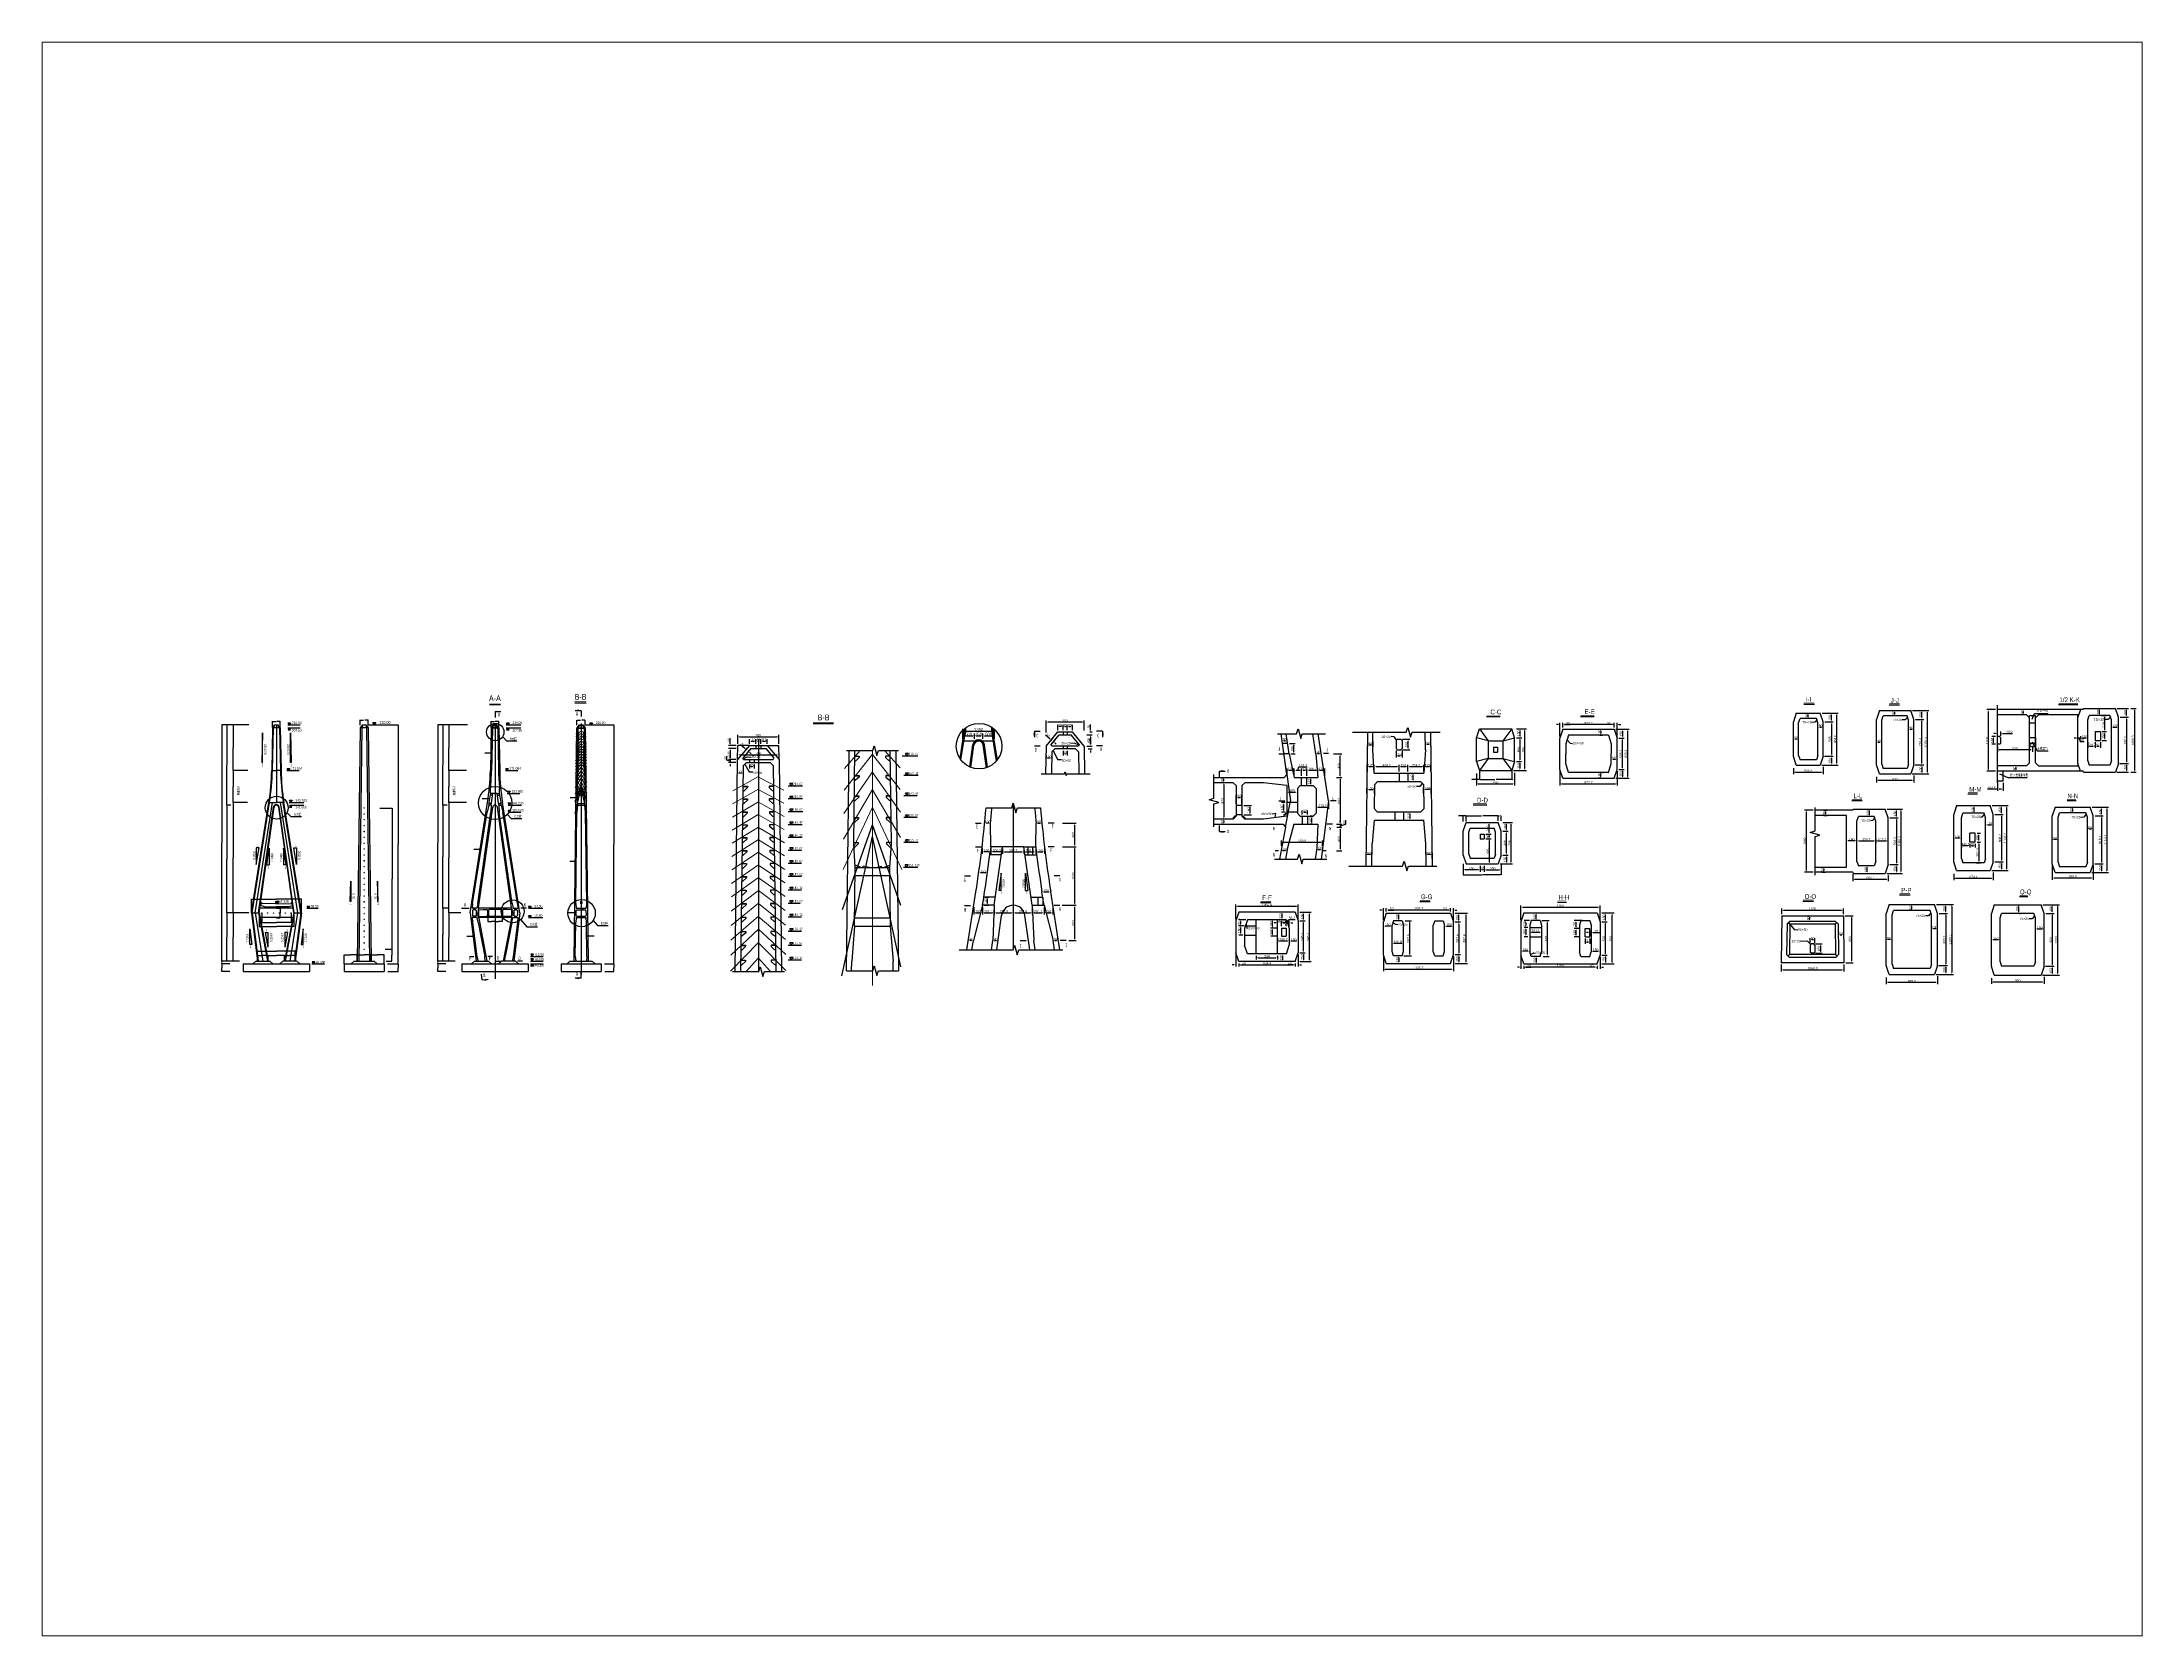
# Paper-space layout '布局2' of a CAD drawing. Header units: millimetres. Extents: x 26 to 231, y 20 to 176.
# The model-space entities are those that its viewports show. They can reach past a viewport. Long polylines and large blocks are cut down to what shows.
import ezdxf
from ezdxf.enums import TextEntityAlignment as Align

# ---------------------------------------------------------------- set-up
doc = ezdxf.new("R2010")
doc.units = ezdxf.units.MM
for name, pattern in [('CENTER', [50.8, 31.75, -6.35, 6.35, -6.35]), ('DASHDOT', [1, 0.5, -0.25, 0, -0.25]), ('DASHED', [0.75, 0.5, -0.25]), ('HIDDEN', [0.375, 0.25, -0.125])]:
    doc.linetypes.add(name, pattern=pattern)
for name, color, linetype in [('1', 7, 'Continuous'), ('2', 7, 'Continuous'), ('CENTER', 2, 'CENTER'), ('CX', 3, 'Continuous'), ('CYAN', 4, 'Continuous'), ('OUTLINE', 7, 'Continuous'), ('RED', 1, 'Continuous'), ('TEXT', 7, 'Continuous'), ('YC', 2, 'Continuous'), ('文本', 7, 'Continuous'), ('标注', 7, 'Continuous'), ('粗实线', 3, 'Continuous'), ('细实线', 7, 'Continuous')]:
    doc.layers.add(name, color=color, linetype=linetype)
doc.layers.add('中心线', color=1, linetype='CENTER', lineweight=15)
doc.styles.add('FS', font='', dxfattribs={"width": 0.7})
doc.styles.get("Standard").update_dxf_attribs({"font": 'arial.ttf'})
doc.styles.get('FS').set_extended_font_data('FangSong_GB2312')
doc.dimstyles.get("Standard").update_dxf_attribs({"dimtxt": 0.18, "dimasz": 0.18, "dimexe": 0.18, "dimexo": 0.0625, "dimgap": 0.09, "dimtad": 0, "dimtih": 1, "dimtoh": 1, "dimdec": 4, "dimzin": 0, "dimdsep": 46, "dimtxsty": 'Standard', "dimcen": 0.09, "dimadec": 0, "dimazin": 0, "dimtfac": 1, "dimtdec": 4, "dimtofl": 0, "dimtmove": 0, "dimatfit": 3, "dimfxl": 1, "dimtolj": 1, "dimtzin": 0, "dimarcsym": 0})
doc.dimstyles.new('大样STANDARD', dxfattribs={"dimscale": 100, "dimtxt": 2, "dimasz": 1.5, "dimexe": 1.5, "dimexo": 1.5, "dimgap": 0.2, "dimtad": 1, "dimdec": 1, "dimlfac": 0.2, "dimdsep": 46, "dimtxsty": 'Standard', "dimcen": 0, "dimclrd": 4, "dimclre": 4, "dimclrt": 4, "dimadec": 0, "dimazin": 0, "dimtfac": 1, "dimtdec": 1, "dimtofl": 0, "dimtmove": 0, "dimatfit": 3, "dimfxl": 1, "dimtolj": 1, "dimtzin": 0, "dimarcsym": 0})
doc.dimstyles.new('局部STANDARD', dxfattribs={"dimscale": 100, "dimtxt": 2.5, "dimasz": 1.5, "dimexe": 2, "dimexo": 2, "dimgap": 0.2, "dimtad": 1, "dimdec": 1, "dimlfac": 0.5, "dimdsep": 46, "dimtxsty": 'Standard', "dimcen": 0, "dimclrd": 4, "dimclre": 4, "dimclrt": 4, "dimadec": 0, "dimazin": 0, "dimtfac": 1, "dimtdec": 1, "dimtofl": 0, "dimtmove": 0, "dimatfit": 3, "dimfxl": 1, "dimtolj": 1, "dimtzin": 0, "dimarcsym": 0})

# ---------------------------------------------------------------- blocks, each defined once
blk = doc.blocks.new('*D1055')
at = {"layer": 'CYAN', "color": 0, "lineweight": -2, "transparency": 16777216}
for p, q in [((48087, 67310), (47467, 67310)), ((48191, 67060), (47467, 67060)), ((47485, 67292), (47485, 67204)), ((47485, 67078), (47485, 67167))]:
    blk.add_line(p, q, dxfattribs=at)
at = {"layer": 'CYAN', "color": 0, "transparency": 16777216}
for points in [[(47482, 67292), (47488, 67292), (47485, 67310)], [(47482, 67078), (47488, 67078), (47485, 67060)]]:
    blk.add_solid(points, dxfattribs=at)
at = {"layer": 'DEFPOINTS', "color": 0, "transparency": 16777216}
for p in [(47485, 67310), (48094, 67310), (48197, 67060)]:
    blk.add_point(p, dxfattribs=at)
at = {"layer": 'CYAN', "color": 0, "transparency": 16777216, "insert": (47485, 67185), "char_height": 18, "attachment_point": 5}
blk.add_mtext('\\A1;250', dxfattribs=at)
blk = doc.blocks.new('*D1056')
at = {"layer": 'CYAN', "color": 0, "lineweight": -2, "transparency": 16777216}
for p, q in [((51830, 87227), (51830, 87778)), ((51848, 87760), (52124, 87760)), ((52462, 87760), (52182, 87760)), ((52480, 87227), (52480, 87778))]:
    blk.add_line(p, q, dxfattribs=at)
at = {"layer": 'CYAN', "color": 0, "transparency": 16777216}
for points in [[(51848, 87763), (51848, 87757), (51830, 87760)], [(52462, 87763), (52462, 87757), (52480, 87760)]]:
    blk.add_solid(points, dxfattribs=at)
at = {"layer": 'DEFPOINTS', "color": 0, "transparency": 16777216}
for p in [(51830, 87220), (52480, 87760), (52480, 87220)]:
    blk.add_point(p, dxfattribs=at)
at = {"layer": 'CYAN', "color": 0, "transparency": 16777216, "insert": (52153, 87760), "char_height": 18, "attachment_point": 5}
blk.add_mtext('\\A1;650', dxfattribs=at)
blk = doc.blocks.new('*D1057')
at = {"layer": 'CX', "color": 0, "lineweight": -2, "transparency": 16777216}
for p, q in [((50555, 67311), (50555, 67771)), ((50556, 67771), (51005, 67771)), ((51455, 67771), (51006, 67771)), ((51455, 67311), (51455, 67771))]:
    blk.add_line(p, q, dxfattribs=at)
at = {"layer": 'CX', "color": 0, "transparency": 16777216}
for points in [[(50556, 67771), (50556, 67771), (50555, 67771)], [(51455, 67771), (51455, 67771), (51455, 67771)]]:
    blk.add_solid(points, dxfattribs=at)
at = {"layer": 'DEFPOINTS', "color": 0, "transparency": 16777216}
for p in [(50555, 67310), (51455, 67771), (51455, 67310)]:
    blk.add_point(p, dxfattribs=at)
at = {"layer": 'CX', "color": 0, "transparency": 16777216, "insert": (51005, 67771), "char_height": 0.18, "attachment_point": 5}
blk.add_mtext('\\A1;900.0000', dxfattribs=at)
blk = doc.blocks.new('*D1058')
at = {"layer": 'CX', "color": 0, "lineweight": -2, "transparency": 16777216}
for p, q in [((51455, 67311), (51455, 67771)), ((51456, 67771), (52155, 67771)), ((52855, 67771), (52156, 67771)), ((52855, 67311), (52855, 67771))]:
    blk.add_line(p, q, dxfattribs=at)
at = {"layer": 'CX', "color": 0, "transparency": 16777216}
for points in [[(51456, 67771), (51456, 67771), (51455, 67771)], [(52855, 67771), (52855, 67771), (52855, 67771)]]:
    blk.add_solid(points, dxfattribs=at)
at = {"layer": 'DEFPOINTS', "color": 0, "transparency": 16777216}
for p in [(51455, 67310), (52855, 67771), (52855, 67310)]:
    blk.add_point(p, dxfattribs=at)
at = {"layer": 'CX', "color": 0, "transparency": 16777216, "insert": (52155, 67771), "char_height": 0.18, "attachment_point": 5}
blk.add_mtext('\\A1;1400.0000', dxfattribs=at)
blk = doc.blocks.new('*D1059')
at = {"layer": 'CX', "color": 0, "lineweight": -2, "transparency": 16777216}
for p, q in [((50025, 71411), (50025, 72599)), ((50026, 72599), (52155, 72599)), ((54285, 72599), (52156, 72599)), ((54285, 71411), (54285, 72599))]:
    blk.add_line(p, q, dxfattribs=at)
at = {"layer": 'CX', "color": 0, "transparency": 16777216}
for points in [[(50026, 72599), (50026, 72599), (50025, 72599)], [(54285, 72599), (54285, 72599), (54285, 72599)]]:
    blk.add_solid(points, dxfattribs=at)
at = {"layer": 'DEFPOINTS', "color": 0, "transparency": 16777216}
for p in [(54285, 72599), (50025, 71410), (54285, 71410)]:
    blk.add_point(p, dxfattribs=at)
at = {"layer": 'CX', "color": 0, "transparency": 16777216, "insert": (52155, 72599), "char_height": 0.18, "attachment_point": 5}
blk.add_mtext('\\A1;4260.0000', dxfattribs=at)
blk = doc.blocks.new('*D1060')
at = {"layer": 'CYAN', "color": 0, "lineweight": -2, "transparency": 16777216}
for p, q in [((48191, 67060), (47485, 67060)), ((47485, 67060), (47485, 66736)), ((47485, 66411), (47485, 66735)), ((48191, 66410), (47485, 66410))]:
    blk.add_line(p, q, dxfattribs=at)
at = {"layer": 'CYAN', "color": 0, "transparency": 16777216}
for points in [[(47485, 67060), (47485, 67060), (47485, 67060)], [(47485, 66411), (47485, 66411), (47485, 66410)]]:
    blk.add_solid(points, dxfattribs=at)
at = {"layer": 'DEFPOINTS', "color": 0, "transparency": 16777216}
for p in [(47485, 66410), (48191, 67060), (48191, 66410)]:
    blk.add_point(p, dxfattribs=at)
at = {"layer": 'CYAN', "color": 0, "transparency": 16777216, "insert": (47485, 66735), "char_height": 0.18, "attachment_point": 5}
blk.add_mtext('\\A1;650.0000', dxfattribs=at)
blk = doc.blocks.new('*D1061')
at = {"layer": 'CX', "color": 0, "lineweight": -2, "transparency": 16777216}
for p, q in [((52855, 67311), (52855, 67771)), ((52856, 67771), (53305, 67771)), ((53755, 67771), (53306, 67771)), ((53755, 67311), (53755, 67771))]:
    blk.add_line(p, q, dxfattribs=at)
at = {"layer": 'CX', "color": 0, "transparency": 16777216}
for points in [[(52856, 67771), (52856, 67771), (52855, 67771)], [(53755, 67771), (53755, 67771), (53755, 67771)]]:
    blk.add_solid(points, dxfattribs=at)
at = {"layer": 'DEFPOINTS', "color": 0, "transparency": 16777216}
for p in [(52855, 67771), (52855, 67310), (53755, 67310)]:
    blk.add_point(p, dxfattribs=at)
at = {"layer": 'CX', "color": 0, "transparency": 16777216, "insert": (53305, 67771), "char_height": 0.18, "attachment_point": 5}
blk.add_mtext('\\A1;900.0000', dxfattribs=at)
blk = doc.blocks.new('*D1062')
at = {"layer": 'CX', "color": 0, "lineweight": -2, "transparency": 16777216}
for p, q in [((49815, 87460), (48475, 87460)), ((48476, 87460), (48476, 85514)), ((48476, 83567), (48476, 85514)), ((49729, 83567), (48475, 83567))]:
    blk.add_line(p, q, dxfattribs=at)
at = {"layer": 'CX', "color": 0, "transparency": 16777216}
for points in [[(48476, 87460), (48476, 87460), (48476, 87460)], [(48476, 83567), (48476, 83567), (48476, 83567)]]:
    blk.add_solid(points, dxfattribs=at)
at = {"layer": 'DEFPOINTS', "color": 0, "transparency": 16777216}
for p in [(49815, 87460), (48476, 83567), (49729, 83567)]:
    blk.add_point(p, dxfattribs=at)
at = {"layer": 'CX', "color": 0, "transparency": 16777216, "insert": (48476, 85514), "char_height": 0.18, "attachment_point": 5}
blk.add_mtext('\\A1;3893.6175', dxfattribs=at)
blk = doc.blocks.new('*D1063')
at = {"layer": 'CX', "color": 0, "lineweight": -2, "transparency": 16777216}
for p, q in [((49808, 71410), (48478, 71410)), ((48479, 71410), (48479, 69361)), ((48479, 67311), (48479, 69360)), ((49005, 67310), (48478, 67310))]:
    blk.add_line(p, q, dxfattribs=at)
at = {"layer": 'CX', "color": 0, "transparency": 16777216}
for points in [[(48478, 71410), (48479, 71410), (48479, 71410)], [(48478, 67311), (48479, 67311), (48479, 67310)]]:
    blk.add_solid(points, dxfattribs=at)
at = {"layer": 'DEFPOINTS', "color": 0, "transparency": 16777216}
for p in [(49808, 71410), (48479, 67310), (49005, 67310)]:
    blk.add_point(p, dxfattribs=at)
at = {"layer": 'CX', "color": 0, "transparency": 16777216, "insert": (48479, 69360), "char_height": 0.18, "attachment_point": 5}
blk.add_mtext('\\A1;4100.0055', dxfattribs=at)
blk = doc.blocks.new('*D1064')
at = {"layer": 'CX', "color": 0, "lineweight": -2, "transparency": 16777216}
for p, q in [((48138, 80610), (47933, 80610)), ((47933, 80610), (47933, 76011)), ((47933, 71411), (47933, 76010)), ((48110, 71410), (47933, 71410))]:
    blk.add_line(p, q, dxfattribs=at)
at = {"layer": 'CX', "color": 0, "transparency": 16777216}
for points in [[(47933, 80610), (47933, 80610), (47933, 80610)], [(47933, 71411), (47933, 71411), (47933, 71410)]]:
    blk.add_solid(points, dxfattribs=at)
at = {"layer": 'DEFPOINTS', "color": 0, "transparency": 16777216}
for p in [(48138, 80610), (47933, 71410), (48110, 71410)]:
    blk.add_point(p, dxfattribs=at)
at = {"layer": 'CX', "color": 0, "transparency": 16777216, "insert": (47933, 76010), "char_height": 0.18, "attachment_point": 5}
blk.add_mtext('\\A1;9200.0000', dxfattribs=at)
blk = doc.blocks.new('*D1065')
at = {"layer": 'CX', "color": 0, "lineweight": -2, "transparency": 16777216}
for p, q in [((48291, 87460), (47933, 87460)), ((47933, 87460), (47933, 84036)), ((47933, 80611), (47933, 84035)), ((48254, 80610), (47933, 80610))]:
    blk.add_line(p, q, dxfattribs=at)
at = {"layer": 'CX', "color": 0, "transparency": 16777216}
for points in [[(47933, 87460), (47933, 87460), (47933, 87460)], [(47933, 80611), (47933, 80611), (47933, 80610)]]:
    blk.add_solid(points, dxfattribs=at)
at = {"layer": 'DEFPOINTS', "color": 0, "transparency": 16777216}
for p in [(48291, 87460), (47933, 80610), (48254, 80610)]:
    blk.add_point(p, dxfattribs=at)
at = {"layer": 'CX', "color": 0, "transparency": 16777216, "insert": (47933, 84035), "char_height": 0.18, "attachment_point": 5}
blk.add_mtext('\\A1;6849.9945', dxfattribs=at)
blk = doc.blocks.new('*D1066')
at = {"layer": 'CX', "color": 0, "lineweight": -2, "transparency": 16777216}
for p, q in [((48478, 71410), (47933, 71410)), ((47933, 71410), (47933, 69361)), ((47933, 67311), (47933, 69360)), ((48278, 67310), (47933, 67310))]:
    blk.add_line(p, q, dxfattribs=at)
at = {"layer": 'CX', "color": 0, "transparency": 16777216}
for points in [[(47933, 71410), (47933, 71410), (47933, 71410)], [(47933, 67311), (47933, 67311), (47933, 67310)]]:
    blk.add_solid(points, dxfattribs=at)
at = {"layer": 'DEFPOINTS', "color": 0, "transparency": 16777216}
for p in [(48479, 71410), (47933, 67310), (48279, 67310)]:
    blk.add_point(p, dxfattribs=at)
at = {"layer": 'CX', "color": 0, "transparency": 16777216, "insert": (47933, 69360), "char_height": 0.18, "attachment_point": 5}
blk.add_mtext('\\A1;4100.0055', dxfattribs=at)
blk = doc.blocks.new('*D1067')
at = {"layer": 'CX', "color": 0, "lineweight": -2, "transparency": 16777216}
for p, q in [((49624, 87460), (47485, 87460)), ((47485, 87460), (47485, 77386)), ((47485, 67311), (47485, 77385)), ((48805, 67310), (47485, 67310))]:
    blk.add_line(p, q, dxfattribs=at)
at = {"layer": 'CX', "color": 0, "transparency": 16777216}
for points in [[(47485, 87460), (47485, 87460), (47485, 87460)], [(47485, 67311), (47485, 67311), (47485, 67310)]]:
    blk.add_solid(points, dxfattribs=at)
at = {"layer": 'DEFPOINTS', "color": 0, "transparency": 16777216}
for p in [(49624, 87460), (47485, 67310), (48805, 67310)]:
    blk.add_point(p, dxfattribs=at)
at = {"layer": 'CX', "color": 0, "transparency": 16777216, "insert": (47485, 77385), "char_height": 0.18, "attachment_point": 5}
blk.add_mtext('\\A1;20150.0000', dxfattribs=at)
blk = doc.blocks.new('*D1068')
at = {"layer": '1', "color": 0, "lineweight": -2, "transparency": 16777216}
for p, q in [((50905, 71410), (50905, 70590)), ((50906, 70590), (52154, 70590)), ((53405, 70590), (52156, 70590)), ((53405, 71410), (53405, 70590))]:
    blk.add_line(p, q, dxfattribs=at)
at = {"layer": '1', "color": 0, "transparency": 16777216}
for points in [[(50906, 70590), (50906, 70590), (50905, 70590)], [(53405, 70590), (53405, 70590), (53405, 70590)]]:
    blk.add_solid(points, dxfattribs=at)
at = {"layer": 'DEFPOINTS', "color": 0, "transparency": 16777216}
for p in [(50905, 71410), (53405, 71410), (53405, 70590)]:
    blk.add_point(p, dxfattribs=at)
at = {"layer": '1', "color": 0, "transparency": 16777216, "insert": (52155, 70590), "char_height": 0.18, "attachment_point": 5}
blk.add_mtext('\\A1;5×500（通风孔）', dxfattribs=at)
blk = doc.blocks.new('*D1069')
at = {"layer": '1', "color": 0, "lineweight": -2, "transparency": 16777216}
for p, q in [((50675, 71410), (50675, 70255)), ((50676, 70255), (52155, 70255)), ((53635, 70255), (52156, 70255)), ((53635, 71410), (53635, 70255))]:
    blk.add_line(p, q, dxfattribs=at)
at = {"layer": '1', "color": 0, "transparency": 16777216}
for points in [[(50676, 70255), (50676, 70255), (50675, 70255)], [(53635, 70255), (53635, 70255), (53635, 70255)]]:
    blk.add_solid(points, dxfattribs=at)
at = {"layer": 'DEFPOINTS', "color": 0, "transparency": 16777216}
for p in [(50675, 71410), (50675, 70255), (53635, 71410)]:
    blk.add_point(p, dxfattribs=at)
at = {"layer": '1', "color": 0, "transparency": 16777216, "insert": (52155, 70255), "char_height": 0.18, "attachment_point": 5}
blk.add_mtext('\\A1;2960.0000', dxfattribs=at)
blk = doc.blocks.new('*D1070')
at = {"layer": '1', "color": 0, "lineweight": -2, "transparency": 16777216}
for p, q in [((49729, 83567), (48475, 83567)), ((48476, 83567), (48476, 82203)), ((49702, 80839), (48475, 80839)), ((48476, 80839), (48476, 82203))]:
    blk.add_line(p, q, dxfattribs=at)
at = {"layer": '1', "color": 0, "transparency": 16777216}
for points in [[(48476, 83567), (48476, 83567), (48476, 83567)], [(48476, 80839), (48476, 80839), (48476, 80839)]]:
    blk.add_solid(points, dxfattribs=at)
at = {"layer": 'DEFPOINTS', "color": 0, "transparency": 16777216}
for p in [(49729, 83567), (48476, 80839), (49702, 80839)]:
    blk.add_point(p, dxfattribs=at)
at = {"layer": '1', "color": 0, "transparency": 16777216, "insert": (48476, 82203), "char_height": 0.18, "attachment_point": 5}
blk.add_mtext('\\A1;2728.0577', dxfattribs=at)
blk = doc.blocks.new('*D1071')
at = {"layer": '1', "color": 0, "lineweight": -2, "transparency": 16777216}
for p, q in [((49502, 80839), (48478, 80839)), ((48479, 80839), (48479, 76125)), ((48479, 71411), (48479, 76124)), ((49808, 71410), (48478, 71410))]:
    blk.add_line(p, q, dxfattribs=at)
at = {"layer": '1', "color": 0, "transparency": 16777216}
for points in [[(48478, 80839), (48479, 80839), (48479, 80839)], [(48478, 71411), (48479, 71411), (48479, 71410)]]:
    blk.add_solid(points, dxfattribs=at)
at = {"layer": 'DEFPOINTS', "color": 0, "transparency": 16777216}
for p in [(49502, 80839), (48479, 71410), (49808, 71410)]:
    blk.add_point(p, dxfattribs=at)
at = {"layer": '1', "color": 0, "transparency": 16777216, "insert": (48479, 76125), "char_height": 0.18, "attachment_point": 5}
blk.add_mtext('\\A1;9428.3194', dxfattribs=at)
blk = doc.blocks.new('*D1072')
at = {"layer": '1', "color": 0, "lineweight": -2, "transparency": 16777216}
for p, q in [((52155, 71810), (52463, 71810)), ((52463, 71810), (52463, 71411)), ((52155, 71010), (52463, 71010)), ((52463, 71011), (52463, 71410))]:
    blk.add_line(p, q, dxfattribs=at)
at = {"layer": '1', "color": 0, "transparency": 16777216}
for points in [[(52463, 71810), (52463, 71810), (52463, 71810)], [(52463, 71011), (52463, 71011), (52463, 71010)]]:
    blk.add_solid(points, dxfattribs=at)
at = {"layer": 'DEFPOINTS', "color": 0, "transparency": 16777216}
for p in [(52155, 71810), (52155, 71010), (52463, 71010)]:
    blk.add_point(p, dxfattribs=at)
at = {"layer": '1', "color": 0, "transparency": 16777216, "insert": (52463, 71410), "char_height": 0.18, "attachment_point": 5}
blk.add_mtext('\\A1;800.0000', dxfattribs=at)
blk = doc.blocks.new('*D1073')
at = {"layer": '1', "color": 4, "lineweight": -2, "transparency": 16777216}
for p, q in [((180646, 71321), (180646, 71797)), ((185896, 71321), (185896, 71797)), ((180796, 71647), (185746, 71647))]:
    blk.add_line(p, q, dxfattribs=at)
at = {"layer": '1', "color": 4, "transparency": 16777216}
for points in [[(180796, 71672), (180796, 71622), (180646, 71647)], [(185746, 71672), (185746, 71622), (185896, 71647)]]:
    blk.add_solid(points, dxfattribs=at)
at = {"layer": 'DEFPOINTS', "color": 0, "transparency": 16777216}
for p in [(180646, 71171), (185896, 71647), (185896, 71171)]:
    blk.add_point(p, dxfattribs=at)
at = {"layer": '1', "color": 4, "transparency": 16777216, "insert": (183271, 71769), "char_height": 200, "attachment_point": 5}
blk.add_mtext('\\A1;1050', dxfattribs=at)
blk = doc.blocks.new('*D1074')
at = {"layer": '1', "color": 4, "lineweight": -2, "transparency": 16777216}
for p, q in [((186046, 71171), (186729, 71171)), ((186579, 71021), (186579, 67321)), ((186095, 67171), (186729, 67171))]:
    blk.add_line(p, q, dxfattribs=at)
at = {"layer": '1', "color": 4, "transparency": 16777216}
for points in [[(186554, 71021), (186604, 71021), (186579, 71171)], [(186554, 67321), (186604, 67321), (186579, 67171)]]:
    blk.add_solid(points, dxfattribs=at)
at = {"layer": 'DEFPOINTS', "color": 0, "transparency": 16777216}
for p in [(185896, 71171), (185945, 67171), (186579, 67171)]:
    blk.add_point(p, dxfattribs=at)
at = {"layer": '1', "color": 4, "transparency": 16777216, "insert": (186457, 69171), "char_height": 200, "attachment_point": 5, "rotation": 90}
blk.add_mtext('\\A1;800', dxfattribs=at)
blk = doc.blocks.new('*D1075')
at = {"layer": '1', "color": 4, "lineweight": -2, "transparency": 16777216}
blk.add_line((183021, 70871), (183021, 71021), dxfattribs=at)
at = {"layer": '1', "color": 4, "transparency": 16777216}
for points in [[(182996, 71021), (183046, 71021), (183021, 71171)], [(182996, 70871), (183046, 70871), (183021, 70721)]]:
    blk.add_solid(points, dxfattribs=at)
at = {"layer": 'DEFPOINTS', "color": 0, "transparency": 16777216}
for p in [(183021, 71171), (183021, 71171), (183021, 70721)]:
    blk.add_point(p, dxfattribs=at)
at = {"layer": '1', "color": 4, "transparency": 16777216, "insert": (182899, 70946), "char_height": 200, "attachment_point": 5, "rotation": 90}
blk.add_mtext('\\A1;90', dxfattribs=at)
blk = doc.blocks.new('*D1076')
at = {"layer": '1', "color": 4, "lineweight": -2, "transparency": 16777216}
blk.add_line((185616, 69542), (185766, 69542), dxfattribs=at)
at = {"layer": '1', "color": 4, "transparency": 16777216}
for points in [[(185616, 69567), (185616, 69517), (185466, 69542)], [(185766, 69567), (185766, 69517), (185916, 69542)]]:
    blk.add_solid(points, dxfattribs=at)
at = {"layer": 'DEFPOINTS', "color": 0, "transparency": 16777216}
for p in [(185466, 69542), (185916, 69542), (185916, 69542)]:
    blk.add_point(p, dxfattribs=at)
at = {"layer": '1', "color": 4, "transparency": 16777216, "insert": (185691, 69664), "char_height": 200, "attachment_point": 5}
blk.add_mtext('\\A1;90', dxfattribs=at)
blk = doc.blocks.new('*D1077')
at = {"layer": '1', "color": 4, "lineweight": -2, "transparency": 16777216}
blk.add_line((193581, 70083), (193781, 70083), dxfattribs=at)
at = {"layer": '1', "color": 4, "transparency": 16777216}
for points in [[(193581, 70108), (193581, 70058), (193431, 70083)], [(193781, 70108), (193781, 70058), (193931, 70083)]]:
    blk.add_solid(points, dxfattribs=at)
at = {"layer": 'DEFPOINTS', "color": 0, "transparency": 16777216}
for p in [(193431, 70083), (193931, 70083), (193931, 70083)]:
    blk.add_point(p, dxfattribs=at)
at = {"layer": '1', "color": 4, "transparency": 16777216, "insert": (193681, 70205), "char_height": 200, "attachment_point": 5}
blk.add_mtext('\\A1;100', dxfattribs=at)
blk = doc.blocks.new('*D1078')
at = {"layer": '1', "color": 4, "lineweight": -2, "transparency": 16777216}
for p, q in [((189903, 69149), (189703, 69149)), ((190053, 68999), (190053, 68999))]:
    blk.add_line(p, q, dxfattribs=at)
at = {"layer": '1', "color": 4, "transparency": 16777216}
for points in [[(189703, 69174), (189703, 69124), (189553, 69149)], [(189903, 69174), (189903, 69124), (190053, 69149)]]:
    blk.add_solid(points, dxfattribs=at)
at = {"layer": 'DEFPOINTS', "color": 0, "transparency": 16777216}
for p in [(189553, 69149), (189553, 69149), (190053, 69149)]:
    blk.add_point(p, dxfattribs=at)
at = {"layer": '1', "color": 4, "transparency": 16777216, "insert": (189803, 69271), "char_height": 200, "attachment_point": 5}
blk.add_mtext('\\A1;100', dxfattribs=at)
blk = doc.blocks.new('*D1079')
at = {"layer": '1', "color": 4, "lineweight": -2, "transparency": 16777216}
for p, q in [((189553, 65912), (189553, 65323)), ((193781, 65473), (189703, 65473)), ((193931, 66023), (193931, 65323))]:
    blk.add_line(p, q, dxfattribs=at)
at = {"layer": '1', "color": 4, "transparency": 16777216}
for points in [[(189703, 65498), (189703, 65448), (189553, 65473)], [(193781, 65498), (193781, 65448), (193931, 65473)]]:
    blk.add_solid(points, dxfattribs=at)
at = {"layer": 'DEFPOINTS', "color": 0, "transparency": 16777216}
for p in [(189553, 66062), (189553, 65473), (193931, 66173)]:
    blk.add_point(p, dxfattribs=at)
at = {"layer": '1', "color": 4, "transparency": 16777216, "insert": (191742, 65595), "char_height": 200, "attachment_point": 5}
blk.add_mtext('\\A1;875.6', dxfattribs=at)
blk = doc.blocks.new('*D1080')
at = {"layer": '1', "color": 4, "lineweight": -2, "transparency": 16777216}
for p, q in [((194054, 66923), (194782, 66923)), ((194632, 66773), (194632, 66323)), ((193804, 66173), (194782, 66173))]:
    blk.add_line(p, q, dxfattribs=at)
at = {"layer": '1', "color": 4, "transparency": 16777216}
for points in [[(194607, 66773), (194657, 66773), (194632, 66923)], [(194607, 66323), (194657, 66323), (194632, 66173)]]:
    blk.add_solid(points, dxfattribs=at)
at = {"layer": 'DEFPOINTS', "color": 0, "transparency": 16777216}
for p in [(193904, 66923), (193654, 66173), (194632, 66173)]:
    blk.add_point(p, dxfattribs=at)
at = {"layer": '1', "color": 4, "transparency": 16777216, "insert": (194509, 66548), "char_height": 200, "attachment_point": 5, "rotation": 90}
blk.add_mtext('\\A1;150', dxfattribs=at)
blk = doc.blocks.new('*D1081')
at = {"layer": '1', "color": 4, "lineweight": -2, "transparency": 16777216}
for p, q in [((194081, 71374), (194782, 71374)), ((194632, 71224), (194632, 67073)), ((194081, 66923), (194782, 66923))]:
    blk.add_line(p, q, dxfattribs=at)
at = {"layer": '1', "color": 4, "transparency": 16777216}
for points in [[(194607, 71224), (194657, 71224), (194632, 71374)], [(194607, 67073), (194657, 67073), (194632, 66923)]]:
    blk.add_solid(points, dxfattribs=at)
at = {"layer": 'DEFPOINTS', "color": 0, "transparency": 16777216}
for p in [(193931, 71374), (193931, 66923), (194632, 66923)]:
    blk.add_point(p, dxfattribs=at)
at = {"layer": '1', "color": 4, "transparency": 16777216, "insert": (194509, 69149), "char_height": 200, "attachment_point": 5, "rotation": 90}
blk.add_mtext('\\A1;890.1', dxfattribs=at)
blk = doc.blocks.new('*D1082')
at = {"layer": '1', "color": 4, "lineweight": -2, "transparency": 16777216}
for p, q in [((193831, 72124), (194782, 72124)), ((194632, 71524), (194632, 71974)), ((194081, 71374), (194782, 71374))]:
    blk.add_line(p, q, dxfattribs=at)
at = {"layer": '1', "color": 4, "transparency": 16777216}
for points in [[(194607, 71974), (194657, 71974), (194632, 72124)], [(194607, 71524), (194657, 71524), (194632, 71374)]]:
    blk.add_solid(points, dxfattribs=at)
at = {"layer": 'DEFPOINTS', "color": 0, "transparency": 16777216}
for p in [(193681, 72124), (194632, 72124), (193931, 71374)]:
    blk.add_point(p, dxfattribs=at)
at = {"layer": '1', "color": 4, "transparency": 16777216, "insert": (194509, 71749), "char_height": 200, "attachment_point": 5, "rotation": 90}
blk.add_mtext('\\A1;150', dxfattribs=at)
blk = doc.blocks.new('*D1083')
at = {"layer": '1', "color": 4, "lineweight": -2, "transparency": 16777216}
for p, q in [((207123, 80450), (208073, 80450)), ((207373, 79700), (208073, 79700)), ((207923, 79850), (207923, 80300))]:
    blk.add_line(p, q, dxfattribs=at)
at = {"layer": '1', "color": 4, "transparency": 16777216}
for points in [[(207898, 80300), (207948, 80300), (207923, 80450)], [(207898, 79850), (207948, 79850), (207923, 79700)]]:
    blk.add_solid(points, dxfattribs=at)
at = {"layer": 'DEFPOINTS', "color": 0, "transparency": 16777216}
for p in [(206973, 80450), (207223, 79700), (207923, 80450)]:
    blk.add_point(p, dxfattribs=at)
at = {"layer": '1', "color": 4, "transparency": 16777216, "insert": (207801, 80075), "char_height": 200, "attachment_point": 5, "rotation": 90}
blk.add_mtext('\\A1;150', dxfattribs=at)
blk = doc.blocks.new('*D1084')
at = {"layer": '1', "color": 4, "lineweight": -2, "transparency": 16777216}
for p, q in [((207373, 79700), (208073, 79700)), ((207923, 79550), (207923, 75759)), ((207373, 75609), (208073, 75609))]:
    blk.add_line(p, q, dxfattribs=at)
at = {"layer": '1', "color": 4, "transparency": 16777216}
for points in [[(207898, 79550), (207948, 79550), (207923, 79700)], [(207898, 75759), (207948, 75759), (207923, 75609)]]:
    blk.add_solid(points, dxfattribs=at)
at = {"layer": 'DEFPOINTS', "color": 0, "transparency": 16777216}
for p in [(207223, 79700), (207223, 75609), (207923, 75609)]:
    blk.add_point(p, dxfattribs=at)
at = {"layer": '1', "color": 4, "transparency": 16777216, "insert": (207801, 77654), "char_height": 200, "attachment_point": 5, "rotation": 90}
blk.add_mtext('\\A1;818.1', dxfattribs=at)
blk = doc.blocks.new('*D1085')
at = {"layer": '1', "color": 4, "lineweight": -2, "transparency": 16777216}
for p, q in [((207346, 75609), (208073, 75609)), ((207923, 75459), (207923, 75009)), ((207096, 74859), (208073, 74859))]:
    blk.add_line(p, q, dxfattribs=at)
at = {"layer": '1', "color": 4, "transparency": 16777216}
for points in [[(207898, 75459), (207948, 75459), (207923, 75609)], [(207898, 75009), (207948, 75009), (207923, 74859)]]:
    blk.add_solid(points, dxfattribs=at)
at = {"layer": 'DEFPOINTS', "color": 0, "transparency": 16777216}
for p in [(207196, 75609), (206946, 74859), (207923, 74859)]:
    blk.add_point(p, dxfattribs=at)
at = {"layer": '1', "color": 4, "transparency": 16777216, "insert": (207801, 75234), "char_height": 200, "attachment_point": 5, "rotation": 90}
blk.add_mtext('\\A1;150', dxfattribs=at)
blk = doc.blocks.new('*D1086')
at = {"layer": '1', "color": 4, "lineweight": -2, "transparency": 16777216}
for p, q in [((204079, 77677), (203878, 77677)), ((204229, 77527), (204229, 77527))]:
    blk.add_line(p, q, dxfattribs=at)
at = {"layer": '1', "color": 4, "transparency": 16777216}
for points in [[(203878, 77702), (203878, 77652), (203728, 77677)], [(204079, 77702), (204079, 77652), (204229, 77677)]]:
    blk.add_solid(points, dxfattribs=at)
at = {"layer": 'DEFPOINTS', "color": 0, "transparency": 16777216}
for p in [(203728, 77677), (203728, 77677), (204229, 77677)]:
    blk.add_point(p, dxfattribs=at)
at = {"layer": '1', "color": 4, "transparency": 16777216, "insert": (203979, 77799), "char_height": 200, "attachment_point": 5}
blk.add_mtext('\\A1;100', dxfattribs=at)
blk = doc.blocks.new('*D1087')
at = {"layer": '1', "color": 4, "lineweight": -2, "transparency": 16777216}
blk.add_line((206873, 78589), (207073, 78589), dxfattribs=at)
at = {"layer": '1', "color": 4, "transparency": 16777216}
for points in [[(206873, 78614), (206873, 78564), (206723, 78589)], [(207073, 78614), (207073, 78564), (207223, 78589)]]:
    blk.add_solid(points, dxfattribs=at)
at = {"layer": 'DEFPOINTS', "color": 0, "transparency": 16777216}
for p in [(206723, 78589), (207223, 78589), (207223, 78589)]:
    blk.add_point(p, dxfattribs=at)
at = {"layer": '1', "color": 4, "transparency": 16777216, "insert": (206973, 78711), "char_height": 200, "attachment_point": 5}
blk.add_mtext('\\A1;100', dxfattribs=at)
blk = doc.blocks.new('*D1088')
at = {"layer": '1', "color": 4, "lineweight": -2, "transparency": 16777216}
blk.add_line((198186, 78937), (198536, 78937), dxfattribs=at)
at = {"layer": '1', "color": 4, "transparency": 16777216}
for points in [[(198186, 78962), (198186, 78912), (198036, 78937)], [(198536, 78962), (198536, 78912), (198686, 78937)]]:
    blk.add_solid(points, dxfattribs=at)
at = {"layer": 'DEFPOINTS', "color": 0, "transparency": 16777216}
for p in [(198036, 78937), (198686, 78937), (198686, 78937)]:
    blk.add_point(p, dxfattribs=at)
at = {"layer": '1', "color": 4, "transparency": 16777216, "insert": (198361, 79059), "char_height": 200, "attachment_point": 5}
blk.add_mtext('\\A1;130', dxfattribs=at)
blk = doc.blocks.new('*D1089')
at = {"layer": '1', "color": 4, "lineweight": -2, "transparency": 16777216}
for p, q in [((195814, 77796), (195464, 77796)), ((195964, 77646), (195964, 77646))]:
    blk.add_line(p, q, dxfattribs=at)
at = {"layer": '1', "color": 4, "transparency": 16777216}
for points in [[(195464, 77821), (195464, 77771), (195314, 77796)], [(195814, 77821), (195814, 77771), (195964, 77796)]]:
    blk.add_solid(points, dxfattribs=at)
at = {"layer": 'DEFPOINTS', "color": 0, "transparency": 16777216}
for p in [(195314, 77796), (195314, 77796), (195964, 77796)]:
    blk.add_point(p, dxfattribs=at)
at = {"layer": '1', "color": 4, "transparency": 16777216, "insert": (195639, 77919), "char_height": 200, "attachment_point": 5}
blk.add_mtext('\\A1;130', dxfattribs=at)
blk = doc.blocks.new('*D1090')
at = {"layer": '1', "color": 4, "lineweight": -2, "transparency": 16777216}
for p, q in [((195314, 74764), (195314, 74215)), ((198536, 74365), (195464, 74365)), ((198686, 74876), (198686, 74215))]:
    blk.add_line(p, q, dxfattribs=at)
at = {"layer": '1', "color": 4, "transparency": 16777216}
for points in [[(195464, 74390), (195464, 74340), (195314, 74365)], [(198536, 74390), (198536, 74340), (198686, 74365)]]:
    blk.add_solid(points, dxfattribs=at)
at = {"layer": 'DEFPOINTS', "color": 0, "transparency": 16777216}
for p in [(195314, 74914), (195314, 74365), (198686, 75026)]:
    blk.add_point(p, dxfattribs=at)
at = {"layer": '1', "color": 4, "transparency": 16777216, "insert": (197000, 74487), "char_height": 200, "attachment_point": 5}
blk.add_mtext('\\A1;674.4', dxfattribs=at)
blk = doc.blocks.new('*D1091')
at = {"layer": '1', "color": 4, "lineweight": -2, "transparency": 16777216}
for p, q in [((198809, 75776), (199537, 75776)), ((199387, 75626), (199387, 75176)), ((198559, 75026), (199537, 75026))]:
    blk.add_line(p, q, dxfattribs=at)
at = {"layer": '1', "color": 4, "transparency": 16777216}
for points in [[(199362, 75626), (199412, 75626), (199387, 75776)], [(199362, 75176), (199412, 75176), (199387, 75026)]]:
    blk.add_solid(points, dxfattribs=at)
at = {"layer": 'DEFPOINTS', "color": 0, "transparency": 16777216}
for p in [(198659, 75776), (198409, 75026), (199387, 75026)]:
    blk.add_point(p, dxfattribs=at)
at = {"layer": '1', "color": 4, "transparency": 16777216, "insert": (199265, 75401), "char_height": 200, "attachment_point": 5, "rotation": 90}
blk.add_mtext('\\A1;150', dxfattribs=at)
blk = doc.blocks.new('*D1092')
at = {"layer": '1', "color": 4, "lineweight": -2, "transparency": 16777216}
for p, q in [((198836, 79817), (199537, 79817)), ((199387, 79667), (199387, 75926)), ((198836, 75776), (199537, 75776))]:
    blk.add_line(p, q, dxfattribs=at)
at = {"layer": '1', "color": 4, "transparency": 16777216}
for points in [[(199362, 79667), (199412, 79667), (199387, 79817)], [(199362, 75926), (199412, 75926), (199387, 75776)]]:
    blk.add_solid(points, dxfattribs=at)
at = {"layer": 'DEFPOINTS', "color": 0, "transparency": 16777216}
for p in [(198686, 79817), (198686, 75776), (199387, 75776)]:
    blk.add_point(p, dxfattribs=at)
at = {"layer": '1', "color": 4, "transparency": 16777216, "insert": (199265, 77796), "char_height": 200, "attachment_point": 5, "rotation": 90}
blk.add_mtext('\\A1;808.2', dxfattribs=at)
blk = doc.blocks.new('*D1093')
at = {"layer": '1', "color": 4, "lineweight": -2, "transparency": 16777216}
for p, q in [((198586, 80567), (199537, 80567)), ((198836, 79817), (199537, 79817)), ((199387, 79967), (199387, 80417))]:
    blk.add_line(p, q, dxfattribs=at)
at = {"layer": '1', "color": 4, "transparency": 16777216}
for points in [[(199362, 80417), (199412, 80417), (199387, 80567)], [(199362, 79967), (199412, 79967), (199387, 79817)]]:
    blk.add_solid(points, dxfattribs=at)
at = {"layer": 'DEFPOINTS', "color": 0, "transparency": 16777216}
for p in [(198436, 80567), (198686, 79817), (199387, 80567)]:
    blk.add_point(p, dxfattribs=at)
at = {"layer": '1', "color": 4, "transparency": 16777216, "insert": (199265, 80192), "char_height": 200, "attachment_point": 5, "rotation": 90}
blk.add_mtext('\\A1;150', dxfattribs=at)
blk = doc.blocks.new('*D1094')
at = {"layer": '1', "color": 4, "lineweight": -2, "transparency": 16777216}
for p, q in [((202930, 72118), (203880, 72118)), ((203730, 71518), (203730, 71968)), ((203180, 71368), (203880, 71368))]:
    blk.add_line(p, q, dxfattribs=at)
at = {"layer": '1', "color": 4, "transparency": 16777216}
for points in [[(203705, 71968), (203755, 71968), (203730, 72118)], [(203705, 71518), (203755, 71518), (203730, 71368)]]:
    blk.add_solid(points, dxfattribs=at)
at = {"layer": 'DEFPOINTS', "color": 0, "transparency": 16777216}
for p in [(202780, 72118), (203730, 72118), (203030, 71368)]:
    blk.add_point(p, dxfattribs=at)
at = {"layer": '1', "color": 4, "transparency": 16777216, "insert": (203608, 71743), "char_height": 200, "attachment_point": 5, "rotation": 90}
blk.add_mtext('\\A1;150', dxfattribs=at)
blk = doc.blocks.new('*D1095')
at = {"layer": '1', "color": 4, "lineweight": -2, "transparency": 16777216}
for p, q in [((203180, 71368), (203880, 71368)), ((203730, 71218), (203730, 67018)), ((203180, 66868), (203880, 66868))]:
    blk.add_line(p, q, dxfattribs=at)
at = {"layer": '1', "color": 4, "transparency": 16777216}
for points in [[(203705, 71218), (203755, 71218), (203730, 71368)], [(203705, 67018), (203755, 67018), (203730, 66868)]]:
    blk.add_solid(points, dxfattribs=at)
at = {"layer": 'DEFPOINTS', "color": 0, "transparency": 16777216}
for p in [(203030, 71368), (203030, 66868), (203730, 66868)]:
    blk.add_point(p, dxfattribs=at)
at = {"layer": '1', "color": 4, "transparency": 16777216, "insert": (203608, 69118), "char_height": 200, "attachment_point": 5, "rotation": 90}
blk.add_mtext('\\A1;900', dxfattribs=at)
blk = doc.blocks.new('*D1096')
at = {"layer": '1', "color": 4, "lineweight": -2, "transparency": 16777216}
for p, q in [((203153, 66868), (203880, 66868)), ((203730, 66718), (203730, 66268)), ((202903, 66118), (203880, 66118))]:
    blk.add_line(p, q, dxfattribs=at)
at = {"layer": '1', "color": 4, "transparency": 16777216}
for points in [[(203705, 66718), (203755, 66718), (203730, 66868)], [(203705, 66268), (203755, 66268), (203730, 66118)]]:
    blk.add_solid(points, dxfattribs=at)
at = {"layer": 'DEFPOINTS', "color": 0, "transparency": 16777216}
for p in [(203003, 66868), (202753, 66118), (203730, 66118)]:
    blk.add_point(p, dxfattribs=at)
at = {"layer": '1', "color": 4, "transparency": 16777216, "insert": (203608, 66493), "char_height": 200, "attachment_point": 5, "rotation": 90}
blk.add_mtext('\\A1;150', dxfattribs=at)
blk = doc.blocks.new('*D1097')
at = {"layer": '1', "color": 4, "lineweight": -2, "transparency": 16777216}
for p, q in [((203130, 72118), (204334, 72118)), ((204184, 71968), (204184, 66268)), ((203103, 66118), (204334, 66118))]:
    blk.add_line(p, q, dxfattribs=at)
at = {"layer": '1', "color": 4, "transparency": 16777216}
for points in [[(204159, 71968), (204209, 71968), (204184, 72118)], [(204159, 66268), (204209, 66268), (204184, 66118)]]:
    blk.add_solid(points, dxfattribs=at)
at = {"layer": 'DEFPOINTS', "color": 0, "transparency": 16777216}
for p in [(202980, 72118), (202953, 66118), (204184, 66118)]:
    blk.add_point(p, dxfattribs=at)
at = {"layer": '1', "color": 4, "transparency": 16777216, "insert": (204062, 69118), "char_height": 200, "attachment_point": 5, "rotation": 90}
blk.add_mtext('\\A1;1200', dxfattribs=at)
blk = doc.blocks.new('*D1098')
at = {"layer": '1', "color": 4, "lineweight": -2, "transparency": 16777216}
for p, q in [((198530, 65856), (198530, 65367)), ((202880, 65517), (198680, 65517)), ((203030, 65968), (203030, 65367))]:
    blk.add_line(p, q, dxfattribs=at)
at = {"layer": '1', "color": 4, "transparency": 16777216}
for points in [[(198680, 65542), (198680, 65492), (198530, 65517)], [(202880, 65542), (202880, 65492), (203030, 65517)]]:
    blk.add_solid(points, dxfattribs=at)
at = {"layer": 'DEFPOINTS', "color": 0, "transparency": 16777216}
for p in [(198530, 66006), (198530, 65517), (203030, 66118)]:
    blk.add_point(p, dxfattribs=at)
at = {"layer": '1', "color": 4, "transparency": 16777216, "insert": (200780, 65639), "char_height": 200, "attachment_point": 5}
blk.add_mtext('\\A1;900', dxfattribs=at)
blk = doc.blocks.new('*D1099')
at = {"layer": '1', "color": 4, "lineweight": -2, "transparency": 16777216}
for p, q in [((199130, 69118), (198680, 69118)), ((199280, 68968), (199280, 68968))]:
    blk.add_line(p, q, dxfattribs=at)
at = {"layer": '1', "color": 4, "transparency": 16777216}
for points in [[(198680, 69143), (198680, 69093), (198530, 69118)], [(199130, 69143), (199130, 69093), (199280, 69118)]]:
    blk.add_solid(points, dxfattribs=at)
at = {"layer": 'DEFPOINTS', "color": 0, "transparency": 16777216}
for p in [(198530, 69118), (198530, 69118), (199280, 69118)]:
    blk.add_point(p, dxfattribs=at)
at = {"layer": '1', "color": 4, "transparency": 16777216, "insert": (198905, 69240), "char_height": 200, "attachment_point": 5}
blk.add_mtext('\\A1;150', dxfattribs=at)
blk = doc.blocks.new('*D1100')
at = {"layer": '1', "color": 4, "lineweight": -2, "transparency": 16777216}
blk.add_line((202430, 70052), (202880, 70052), dxfattribs=at)
at = {"layer": '1', "color": 4, "transparency": 16777216}
for points in [[(202430, 70077), (202430, 70027), (202280, 70052)], [(202880, 70077), (202880, 70027), (203030, 70052)]]:
    blk.add_solid(points, dxfattribs=at)
at = {"layer": 'DEFPOINTS', "color": 0, "transparency": 16777216}
for p in [(202280, 70052), (203030, 70052), (203030, 70052)]:
    blk.add_point(p, dxfattribs=at)
at = {"layer": '1', "color": 4, "transparency": 16777216, "insert": (202655, 70174), "char_height": 200, "attachment_point": 5}
blk.add_mtext('\\A1;150', dxfattribs=at)
blk = doc.blocks.new('*D1101')
at = {"layer": 'CYAN', "color": 0, "lineweight": -2, "transparency": 16777216}
for p, q in [((51516, 80839), (51516, 80839)), ((51517, 80839), (52155, 80839)), ((52794, 80839), (52156, 80839)), ((52794, 80839), (52794, 80839))]:
    blk.add_line(p, q, dxfattribs=at)
at = {"layer": 'CYAN', "color": 0, "transparency": 16777216}
for points in [[(51517, 80839), (51517, 80839), (51516, 80839)], [(52794, 80839), (52794, 80839), (52794, 80839)]]:
    blk.add_solid(points, dxfattribs=at)
at = {"layer": 'DEFPOINTS', "color": 0, "transparency": 16777216}
for p in [(51516, 80839), (52794, 80839), (52794, 80839)]:
    blk.add_point(p, dxfattribs=at)
at = {"layer": 'CYAN', "color": 0, "transparency": 16777216, "insert": (52155, 80839), "char_height": 0.18, "attachment_point": 5}
blk.add_mtext('\\A1;1277.7816', dxfattribs=at)
blk = doc.blocks.new('*D1102')
at = {"layer": 'CYAN', "color": 0, "lineweight": -2, "transparency": 16777216}
for p, q in [((51758, 83567), (51758, 83568)), ((51758, 83567), (52155, 83567)), ((52552, 83567), (52156, 83567)), ((52553, 83567), (52553, 83568))]:
    blk.add_line(p, q, dxfattribs=at)
at = {"layer": 'CYAN', "color": 0, "transparency": 16777216}
for points in [[(51758, 83567), (51758, 83567), (51758, 83567)], [(52552, 83567), (52552, 83567), (52553, 83567)]]:
    blk.add_solid(points, dxfattribs=at)
at = {"layer": 'DEFPOINTS', "color": 0, "transparency": 16777216}
for p in [(51758, 83567), (52553, 83567), (52553, 83567)]:
    blk.add_point(p, dxfattribs=at)
at = {"layer": 'CYAN', "color": 0, "transparency": 16777216, "insert": (52155, 83567), "char_height": 0.18, "attachment_point": 5}
blk.add_mtext('\\A1;794.5798', dxfattribs=at)
blk = doc.blocks.new('*D1103')
at = {"layer": '1', "color": 4, "lineweight": -2, "transparency": 16777216}
for p, q in [((110740, 86280), (110740, 86711)), ((110890, 86511), (111590, 86511)), ((111740, 86280), (111740, 86711))]:
    blk.add_line(p, q, dxfattribs=at)
at = {"layer": '1', "color": 4, "transparency": 16777216}
for points in [[(110890, 86536), (110890, 86486), (110740, 86511)], [(111590, 86536), (111590, 86486), (111740, 86511)]]:
    blk.add_solid(points, dxfattribs=at)
at = {"layer": 'DEFPOINTS', "color": 0, "transparency": 16777216}
for p in [(110740, 86080), (111740, 86511), (111740, 86080)]:
    blk.add_point(p, dxfattribs=at)
at = {"layer": '1', "color": 4, "transparency": 16777216, "insert": (111240, 86659), "char_height": 250, "attachment_point": 5}
blk.add_mtext('\\A1;500', dxfattribs=at)
blk = doc.blocks.new('*D1104')
at = {"layer": '1', "color": 4, "lineweight": -2, "transparency": 16777216}
for p, q in [((111740, 86280), (111740, 86711)), ((111890, 86511), (112290, 86511)), ((112440, 86280), (112440, 86711))]:
    blk.add_line(p, q, dxfattribs=at)
at = {"layer": '1', "color": 4, "transparency": 16777216}
for points in [[(111890, 86536), (111890, 86486), (111740, 86511)], [(112290, 86536), (112290, 86486), (112440, 86511)]]:
    blk.add_solid(points, dxfattribs=at)
at = {"layer": 'DEFPOINTS', "color": 0, "transparency": 16777216}
for p in [(111740, 86080), (112440, 86511), (112440, 86080)]:
    blk.add_point(p, dxfattribs=at)
at = {"layer": '1', "color": 4, "transparency": 16777216, "insert": (112090, 86659), "char_height": 250, "attachment_point": 5}
blk.add_mtext('\\A1;350', dxfattribs=at)
blk = doc.blocks.new('*D1105')
at = {"layer": '1', "color": 4, "lineweight": -2, "transparency": 16777216}
for p, q in [((112440, 86280), (112440, 86711)), ((112590, 86511), (113290, 86511)), ((113440, 86280), (113440, 86711))]:
    blk.add_line(p, q, dxfattribs=at)
at = {"layer": '1', "color": 4, "transparency": 16777216}
for points in [[(112590, 86536), (112590, 86486), (112440, 86511)], [(113290, 86536), (113290, 86486), (113440, 86511)]]:
    blk.add_solid(points, dxfattribs=at)
at = {"layer": 'DEFPOINTS', "color": 0, "transparency": 16777216}
for p in [(112440, 86080), (113440, 86511), (113440, 86080)]:
    blk.add_point(p, dxfattribs=at)
at = {"layer": '1', "color": 4, "transparency": 16777216, "insert": (112940, 86659), "char_height": 250, "attachment_point": 5}
blk.add_mtext('\\A1;500', dxfattribs=at)
blk = doc.blocks.new('*D1106')
at = {"layer": '1', "color": 4, "lineweight": -2, "transparency": 16777216}
for p, q in [((110740, 86280), (110740, 87116)), ((110890, 86916), (113290, 86916)), ((113440, 86280), (113440, 87116))]:
    blk.add_line(p, q, dxfattribs=at)
at = {"layer": '1', "color": 4, "transparency": 16777216}
for points in [[(110890, 86941), (110890, 86891), (110740, 86916)], [(113290, 86941), (113290, 86891), (113440, 86916)]]:
    blk.add_solid(points, dxfattribs=at)
at = {"layer": 'DEFPOINTS', "color": 0, "transparency": 16777216}
for p in [(110740, 86080), (113440, 86916), (113440, 86080)]:
    blk.add_point(p, dxfattribs=at)
at = {"layer": '1', "color": 4, "transparency": 16777216, "insert": (112090, 87063), "char_height": 250, "attachment_point": 5}
blk.add_mtext('\\A1;1350', dxfattribs=at)
blk = doc.blocks.new('*D1107')
at = {"layer": 'CYAN', "color": 0, "lineweight": -2, "transparency": 16777216}
for p, q in [((59996, 87460), (62548, 87460)), ((62548, 87460), (62548, 77261)), ((62548, 67061), (62548, 77260)), ((62022, 67060), (62548, 67060))]:
    blk.add_line(p, q, dxfattribs=at)
at = {"layer": 'CYAN', "color": 0, "transparency": 16777216}
for points in [[(62548, 87460), (62548, 87460), (62548, 87460)], [(62548, 67061), (62548, 67061), (62548, 67060)]]:
    blk.add_solid(points, dxfattribs=at)
at = {"layer": 'DEFPOINTS', "color": 0, "transparency": 16777216}
for p in [(59996, 87460), (62548, 87460), (62022, 67060)]:
    blk.add_point(p, dxfattribs=at)
at = {"layer": 'CYAN', "color": 0, "transparency": 16777216, "insert": (62548, 77260), "char_height": 0.18, "attachment_point": 5}
blk.add_mtext('\\A1;20400.0000', dxfattribs=at)
blk = doc.blocks.new('*D1108')
at = {"layer": '1', "color": 0, "lineweight": -2, "transparency": 16777216}
for p, q in [((61452, 68310), (62018, 68310)), ((62018, 68310), (62018, 67811)), ((61511, 67310), (62018, 67310)), ((62018, 67311), (62018, 67810))]:
    blk.add_line(p, q, dxfattribs=at)
at = {"layer": '1', "color": 0, "transparency": 16777216}
for points in [[(62018, 68310), (62018, 68310), (62018, 68310)], [(62018, 67311), (62018, 67311), (62018, 67310)]]:
    blk.add_solid(points, dxfattribs=at)
at = {"layer": 'DEFPOINTS', "color": 0, "transparency": 16777216}
for p in [(61452, 68310), (61511, 67310), (62018, 67310)]:
    blk.add_point(p, dxfattribs=at)
at = {"layer": '1', "color": 0, "transparency": 16777216, "insert": (62018, 67810), "char_height": 0.18, "attachment_point": 5}
blk.add_mtext('\\A1;1000.0000', dxfattribs=at)
blk = doc.blocks.new('*D1109')
at = {"layer": '1', "color": 0, "lineweight": -2, "transparency": 16777216}
for p, q in [((60976, 80360), (62022, 80360)), ((62022, 80360), (62022, 74336)), ((62022, 68311), (62022, 74335)), ((61452, 68310), (62022, 68310))]:
    blk.add_line(p, q, dxfattribs=at)
at = {"layer": '1', "color": 0, "transparency": 16777216}
for points in [[(62022, 80360), (62022, 80360), (62022, 80360)], [(62022, 68311), (62022, 68311), (62022, 68310)]]:
    blk.add_solid(points, dxfattribs=at)
at = {"layer": 'DEFPOINTS', "color": 0, "transparency": 16777216}
for p in [(60976, 80360), (61452, 68310), (62022, 68310)]:
    blk.add_point(p, dxfattribs=at)
at = {"layer": '1', "color": 0, "transparency": 16777216, "insert": (62022, 74335), "char_height": 0.18, "attachment_point": 5}
blk.add_mtext('\\A1;通风孔，间距500', dxfattribs=at)
blk = doc.blocks.new('*D1110')
at = {"layer": '1', "color": 0, "lineweight": -2, "transparency": 16777216}
for p, q in [((57945, 67061), (57945, 67845)), ((57945, 67844), (58495, 67844)), ((59046, 67844), (58496, 67844)), ((59046, 67311), (59046, 67845))]:
    blk.add_line(p, q, dxfattribs=at)
at = {"layer": '1', "color": 0, "transparency": 16777216}
for points in [[(57945, 67844), (57945, 67844), (57945, 67844)], [(59046, 67844), (59046, 67844), (59046, 67844)]]:
    blk.add_solid(points, dxfattribs=at)
at = {"layer": 'DEFPOINTS', "color": 0, "transparency": 16777216}
for p in [(57945, 67844), (57945, 67060), (59046, 67310)]:
    blk.add_point(p, dxfattribs=at)
at = {"layer": '1', "color": 0, "transparency": 16777216, "insert": (58496, 67844), "char_height": 0.18, "attachment_point": 5}
blk.add_mtext('\\A1;1101.0000', dxfattribs=at)
blk = doc.blocks.new('*D1111')
at = {"layer": '1', "color": 0, "lineweight": -2, "transparency": 16777216}
for p, q in [((60246, 67311), (60246, 67844)), ((60246, 67843), (60796, 67843)), ((61347, 67843), (60797, 67843)), ((61347, 67061), (61347, 67844))]:
    blk.add_line(p, q, dxfattribs=at)
at = {"layer": '1', "color": 0, "transparency": 16777216}
for points in [[(60246, 67843), (60246, 67843), (60246, 67843)], [(61347, 67843), (61347, 67843), (61347, 67843)]]:
    blk.add_solid(points, dxfattribs=at)
at = {"layer": 'DEFPOINTS', "color": 0, "transparency": 16777216}
for p in [(60246, 67310), (61347, 67843), (61347, 67060)]:
    blk.add_point(p, dxfattribs=at)
at = {"layer": '1', "color": 0, "transparency": 16777216, "insert": (60797, 67843), "char_height": 0.18, "attachment_point": 5}
blk.add_mtext('\\A1;1101.0000', dxfattribs=at)
blk = doc.blocks.new('*D1112')
at = {"layer": '1', "color": 0, "lineweight": -2, "transparency": 16777216}
for p, q in [((59046, 67311), (59046, 67845)), ((59046, 67844), (59646, 67844)), ((60246, 67844), (59647, 67844)), ((60246, 67311), (60246, 67845))]:
    blk.add_line(p, q, dxfattribs=at)
at = {"layer": '1', "color": 0, "transparency": 16777216}
for points in [[(59046, 67844), (59046, 67844), (59046, 67844)], [(60246, 67844), (60246, 67844), (60246, 67844)]]:
    blk.add_solid(points, dxfattribs=at)
at = {"layer": 'DEFPOINTS', "color": 0, "transparency": 16777216}
for p in [(59046, 67310), (60246, 67844), (60246, 67310)]:
    blk.add_point(p, dxfattribs=at)
at = {"layer": '1', "color": 0, "transparency": 16777216, "insert": (59646, 67844), "char_height": 0.18, "attachment_point": 5}
blk.add_mtext('\\A1;1200.0000', dxfattribs=at)
blk = doc.blocks.new('*D1113')
at = {"layer": 'CYAN', "color": 0, "lineweight": -2, "transparency": 16777216}
for p, q in [((59296, 87420), (59296, 87882)), ((59314, 87864), (59586, 87864)), ((59978, 87864), (59706, 87864)), ((59996, 87420), (59996, 87882))]:
    blk.add_line(p, q, dxfattribs=at)
at = {"layer": 'CYAN', "color": 0, "transparency": 16777216}
for points in [[(59314, 87867), (59314, 87861), (59296, 87864)], [(59978, 87867), (59978, 87861), (59996, 87864)]]:
    blk.add_solid(points, dxfattribs=at)
at = {"layer": 'DEFPOINTS', "color": 0, "transparency": 16777216}
for p in [(59996, 87864), (59296, 87414), (59996, 87414)]:
    blk.add_point(p, dxfattribs=at)
at = {"layer": 'CYAN', "color": 0, "transparency": 16777216, "insert": (59646, 87864), "char_height": 18, "attachment_point": 5}
blk.add_mtext('\\A1;700.0000', dxfattribs=at)
blk = doc.blocks.new('*D1114')
at = {"layer": 'CYAN', "color": 0, "lineweight": -2, "transparency": 16777216}
for p, q in [((61650, 67060), (62566, 67060)), ((61664, 66410), (62566, 66410)), ((62548, 67042), (62548, 66754)), ((62548, 66428), (62548, 66717))]:
    blk.add_line(p, q, dxfattribs=at)
at = {"layer": 'CYAN', "color": 0, "transparency": 16777216}
for points in [[(62545, 67042), (62551, 67042), (62548, 67060)], [(62545, 66428), (62551, 66428), (62548, 66410)]]:
    blk.add_solid(points, dxfattribs=at)
at = {"layer": 'DEFPOINTS', "color": 0, "transparency": 16777216}
for p in [(61644, 67060), (61658, 66410), (62548, 67060)]:
    blk.add_point(p, dxfattribs=at)
at = {"layer": 'CYAN', "color": 0, "transparency": 16777216, "insert": (62548, 66735), "char_height": 18, "attachment_point": 5}
blk.add_mtext('\\A1;650.0000', dxfattribs=at)
blk = doc.blocks.new('*D1115')
at = {"layer": '1', "color": 4, "lineweight": -2, "transparency": 16777216}
for p, q in [((194031, 72124), (195291, 72124)), ((195141, 71974), (195141, 66323)), ((194004, 66173), (195291, 66173))]:
    blk.add_line(p, q, dxfattribs=at)
at = {"layer": '1', "color": 4, "transparency": 16777216}
for points in [[(195116, 71974), (195166, 71974), (195141, 72124)], [(195116, 66323), (195166, 66323), (195141, 66173)]]:
    blk.add_solid(points, dxfattribs=at)
at = {"layer": 'DEFPOINTS', "color": 0, "transparency": 16777216}
for p in [(193881, 72124), (193854, 66173), (195141, 66173)]:
    blk.add_point(p, dxfattribs=at)
at = {"layer": '1', "color": 4, "transparency": 16777216, "insert": (195018, 69149), "char_height": 200, "attachment_point": 5, "rotation": 90}
blk.add_mtext('\\A1;1190.1', dxfattribs=at)
blk = doc.blocks.new('*D1116')
at = {"layer": '1', "color": 4, "lineweight": -2, "transparency": 16777216}
for p, q in [((207323, 80450), (208531, 80450)), ((208381, 80300), (208381, 75009)), ((207373, 74859), (208531, 74859))]:
    blk.add_line(p, q, dxfattribs=at)
at = {"layer": '1', "color": 4, "transparency": 16777216}
for points in [[(208356, 80300), (208406, 80300), (208381, 80450)], [(208356, 75009), (208406, 75009), (208381, 74859)]]:
    blk.add_solid(points, dxfattribs=at)
at = {"layer": 'DEFPOINTS', "color": 0, "transparency": 16777216}
for p in [(207173, 80450), (207223, 74859), (208381, 74859)]:
    blk.add_point(p, dxfattribs=at)
at = {"layer": '1', "color": 4, "transparency": 16777216, "insert": (208258, 77654), "char_height": 200, "attachment_point": 5, "rotation": 90}
blk.add_mtext('\\A1;1118.1', dxfattribs=at)
blk = doc.blocks.new('*D1117')
at = {"layer": '1', "color": 4, "lineweight": -2, "transparency": 16777216}
for p, q in [((203728, 75459), (203728, 74246)), ((207223, 75459), (207223, 74246)), ((203878, 74396), (207073, 74396))]:
    blk.add_line(p, q, dxfattribs=at)
at = {"layer": '1', "color": 4, "transparency": 16777216}
for points in [[(203878, 74421), (203878, 74371), (203728, 74396)], [(207073, 74421), (207073, 74371), (207223, 74396)]]:
    blk.add_solid(points, dxfattribs=at)
at = {"layer": 'DEFPOINTS', "color": 0, "transparency": 16777216}
for p in [(203728, 75609), (207223, 75609), (207223, 74396)]:
    blk.add_point(p, dxfattribs=at)
at = {"layer": '1', "color": 4, "transparency": 16777216, "insert": (205476, 74518), "char_height": 200, "attachment_point": 5}
blk.add_mtext('\\A1;698.8', dxfattribs=at)
blk = doc.blocks.new('*D1118')
at = {"layer": '1', "color": 4, "lineweight": -2, "transparency": 16777216}
for p, q in [((198786, 80567), (199960, 80567)), ((199810, 80417), (199810, 75176)), ((198759, 75026), (199960, 75026))]:
    blk.add_line(p, q, dxfattribs=at)
at = {"layer": '1', "color": 4, "transparency": 16777216}
for points in [[(199785, 80417), (199835, 80417), (199810, 80567)], [(199785, 75176), (199835, 75176), (199810, 75026)]]:
    blk.add_solid(points, dxfattribs=at)
at = {"layer": 'DEFPOINTS', "color": 0, "transparency": 16777216}
for p in [(198636, 80567), (198609, 75026), (199810, 75026)]:
    blk.add_point(p, dxfattribs=at)
at = {"layer": '1', "color": 4, "transparency": 16777216, "insert": (199688, 77796), "char_height": 200, "attachment_point": 5, "rotation": 90}
blk.add_mtext('\\A1;1108.2', dxfattribs=at)
blk = doc.blocks.new('*D1119')
at = {"layer": 'CYAN', "color": 0, "lineweight": -2, "transparency": 16777216}
for p, q in [((52597, 82573), (52597, 82573)), ((32645, 81184), (32645, 81184)), ((32645, 81184), (32645, 81184))]:
    blk.add_line(p, q, dxfattribs=at)
at = {"layer": 'CYAN', "color": 0, "transparency": 16777216}
blk.add_solid([(52597, 82573), (52597, 82573), (52597, 82573)], dxfattribs=at)
at = {"layer": 'DEFPOINTS', "color": 0, "transparency": 16777216}
for p in [(52597, 82573), (32645, 81184)]:
    blk.add_point(p, dxfattribs=at)
at = {"layer": 'CYAN', "color": 0, "transparency": 16777216, "insert": (52598, 82573), "char_height": 0.18, "attachment_point": 5}
blk.add_mtext('\\A1;R20000.0000', dxfattribs=at)
blk = doc.blocks.new('*D1120')
at = {"layer": '1', "color": 4, "lineweight": -2, "transparency": 16777216}
for p, q in [((119293, 85253), (119293, 84837)), ((119443, 84987), (119493, 84987)), ((119643, 85253), (119643, 84837))]:
    blk.add_line(p, q, dxfattribs=at)
at = {"layer": '1', "color": 4, "transparency": 16777216}
for points in [[(119443, 85012), (119443, 84962), (119293, 84987)], [(119493, 85012), (119493, 84962), (119643, 84987)]]:
    blk.add_solid(points, dxfattribs=at)
at = {"layer": 'DEFPOINTS', "color": 0, "transparency": 16777216}
for p in [(119293, 85403), (119643, 85403), (119643, 84987)]:
    blk.add_point(p, dxfattribs=at)
at = {"layer": '1', "color": 4, "transparency": 16777216, "insert": (119468, 85109), "char_height": 200, "attachment_point": 5}
blk.add_mtext('\\A1;70', dxfattribs=at)
blk = doc.blocks.new('*D1121')
at = {"layer": '1', "color": 4, "lineweight": -2, "transparency": 16777216}
for p, q in [((117843, 86819), (117843, 87834)), ((121093, 86974), (121093, 87834)), ((120943, 87684), (117993, 87684))]:
    blk.add_line(p, q, dxfattribs=at)
at = {"layer": '1', "color": 4, "transparency": 16777216}
for points in [[(117993, 87709), (117993, 87659), (117843, 87684)], [(120943, 87709), (120943, 87659), (121093, 87684)]]:
    blk.add_solid(points, dxfattribs=at)
at = {"layer": 'DEFPOINTS', "color": 0, "transparency": 16777216}
for p in [(117843, 87684), (117843, 86669), (121093, 86824)]:
    blk.add_point(p, dxfattribs=at)
at = {"layer": '1', "color": 4, "transparency": 16777216, "insert": (119468, 87806), "char_height": 200, "attachment_point": 5}
blk.add_mtext('\\A1;650', dxfattribs=at)
blk = doc.blocks.new('*D1122')
at = {"layer": '1', "color": 4, "lineweight": -2, "transparency": 16777216}
for p, q in [((121571, 86853), (121778, 86853)), ((121571, 86603), (121778, 86603)), ((121628, 87003), (121628, 87479)), ((121628, 86453), (121628, 86303))]:
    blk.add_line(p, q, dxfattribs=at)
at = {"layer": '1', "color": 4, "transparency": 16777216}
for points in [[(121603, 87003), (121653, 87003), (121628, 86853)], [(121603, 86453), (121653, 86453), (121628, 86603)]]:
    blk.add_solid(points, dxfattribs=at)
at = {"layer": 'DEFPOINTS', "color": 0, "transparency": 16777216}
for p in [(121421, 86853), (121421, 86603), (121628, 86853)]:
    blk.add_point(p, dxfattribs=at)
at = {"layer": '1', "color": 4, "transparency": 16777216, "insert": (121506, 87316), "char_height": 200, "attachment_point": 5, "rotation": 90}
blk.add_mtext('\\A1;50', dxfattribs=at)
blk = doc.blocks.new('*D1123')
at = {"layer": '1', "color": 4, "lineweight": -2, "transparency": 16777216}
blk.add_line((118173, 84613), (117973, 84613), dxfattribs=at)
at = {"layer": '1', "color": 4, "transparency": 16777216}
for points in [[(117973, 84638), (117973, 84588), (117823, 84613)], [(118173, 84638), (118173, 84588), (118323, 84613)]]:
    blk.add_solid(points, dxfattribs=at)
at = {"layer": 'DEFPOINTS', "color": 0, "transparency": 16777216}
for p in [(117823, 84613), (117823, 84613), (118323, 84613)]:
    blk.add_point(p, dxfattribs=at)
at = {"layer": '1', "color": 4, "transparency": 16777216, "insert": (118073, 84735), "char_height": 200, "attachment_point": 5}
blk.add_mtext('\\A1;100', dxfattribs=at)
blk = doc.blocks.new('*D1124')
at = {"layer": '1', "color": 4, "lineweight": -2, "transparency": 16777216}
for p, q in [((121335, 86603), (121780, 86603)), ((121630, 86453), (121630, 85803)), ((121335, 85653), (121780, 85653))]:
    blk.add_line(p, q, dxfattribs=at)
at = {"layer": '1', "color": 4, "transparency": 16777216}
for points in [[(121605, 86453), (121655, 86453), (121630, 86603)], [(121605, 85803), (121655, 85803), (121630, 85653)]]:
    blk.add_solid(points, dxfattribs=at)
at = {"layer": 'DEFPOINTS', "color": 0, "transparency": 16777216}
for p in [(121185, 86603), (121185, 85653), (121630, 85653)]:
    blk.add_point(p, dxfattribs=at)
at = {"layer": '1', "color": 4, "transparency": 16777216, "insert": (121508, 86128), "char_height": 200, "attachment_point": 5, "rotation": 90}
blk.add_mtext('\\A1;190', dxfattribs=at)
blk = doc.blocks.new('*D1125')
at = {"layer": '1', "color": 0, "lineweight": -2, "transparency": 16777216}
for p, q in [((69705, 68970), (69705, 68970)), ((69705, 68970), (69754, 68970)), ((69804, 68970), (69755, 68970)), ((69805, 68970), (69805, 68970))]:
    blk.add_line(p, q, dxfattribs=at)
at = {"layer": '1', "color": 0, "transparency": 16777216}
for points in [[(69705, 68970), (69705, 68970), (69705, 68970)], [(69804, 68970), (69804, 68970), (69805, 68970)]]:
    blk.add_solid(points, dxfattribs=at)
at = {"layer": 'DEFPOINTS', "color": 0, "transparency": 16777216}
for p in [(69705, 68970), (69805, 68970), (69805, 68970)]:
    blk.add_point(p, dxfattribs=at)
at = {"layer": '1', "color": 0, "transparency": 16777216, "insert": (69755, 68970), "char_height": 0.18, "attachment_point": 5}
blk.add_mtext('\\A1;100.0000', dxfattribs=at)
blk = doc.blocks.new('*D1126')
at = {"layer": '1', "color": 0, "lineweight": -2, "transparency": 16777216}
for p, q in [((68943, 69396), (68412, 69396)), ((68943, 69396), (68943, 69396)), ((69043, 69396), (68944, 69396)), ((69043, 69396), (69043, 69396))]:
    blk.add_line(p, q, dxfattribs=at)
at = {"layer": '1', "color": 0, "transparency": 16777216}
for points in [[(68944, 69396), (68944, 69396), (68943, 69396)], [(69043, 69396), (69043, 69396), (69043, 69396)]]:
    blk.add_solid(points, dxfattribs=at)
at = {"layer": 'DEFPOINTS', "color": 0, "transparency": 16777216}
for p in [(68943, 69396), (69043, 69396), (69043, 69396)]:
    blk.add_point(p, dxfattribs=at)
at = {"layer": '1', "color": 0, "transparency": 16777216, "insert": (68411, 69396), "char_height": 0.18, "attachment_point": 5}
blk.add_mtext('\\A1;100.0000', dxfattribs=at)
blk = doc.blocks.new('*D1127')
at = {"layer": '1', "color": 0, "lineweight": -2, "transparency": 16777216}
for p, q in [((69877, 75881), (69877, 75881)), ((69878, 75881), (69922, 75881)), ((69967, 75881), (69923, 75881)), ((69967, 75881), (69967, 75881))]:
    blk.add_line(p, q, dxfattribs=at)
at = {"layer": '1', "color": 0, "transparency": 16777216}
for points in [[(69878, 75881), (69878, 75881), (69877, 75881)], [(69967, 75881), (69967, 75881), (69967, 75881)]]:
    blk.add_solid(points, dxfattribs=at)
at = {"layer": 'DEFPOINTS', "color": 0, "transparency": 16777216}
for p in [(69877, 75881), (69967, 75881), (69967, 75881)]:
    blk.add_point(p, dxfattribs=at)
at = {"layer": '1', "color": 0, "transparency": 16777216, "insert": (69922, 75881), "char_height": 0.18, "attachment_point": 5}
blk.add_mtext('\\A1;90.0000', dxfattribs=at)
blk = doc.blocks.new('*D1128')
at = {"layer": '1', "color": 0, "lineweight": -2, "transparency": 16777216}
for p, q in [((69540, 76829), (69008, 76829)), ((69540, 76829), (69540, 76829)), ((69630, 76829), (69540, 76829)), ((69630, 76829), (69630, 76829))]:
    blk.add_line(p, q, dxfattribs=at)
at = {"layer": '1', "color": 0, "transparency": 16777216}
for points in [[(69540, 76829), (69540, 76829), (69540, 76829)], [(69630, 76829), (69630, 76829), (69630, 76829)]]:
    blk.add_solid(points, dxfattribs=at)
at = {"layer": 'DEFPOINTS', "color": 0, "transparency": 16777216}
for p in [(69540, 76829), (69630, 76829), (69630, 76829)]:
    blk.add_point(p, dxfattribs=at)
at = {"layer": '1', "color": 0, "transparency": 16777216, "insert": (69008, 76829), "char_height": 0.18, "attachment_point": 5}
blk.add_mtext('\\A1;90.0000', dxfattribs=at)
blk = doc.blocks.new('*D1129')
at = {"layer": '1', "color": 0, "lineweight": -2, "transparency": 16777216}
for p, q in [((70446, 85036), (69935, 85036)), ((70446, 85036), (70446, 85036)), ((70546, 85036), (70446, 85036)), ((70546, 85036), (70546, 85036))]:
    blk.add_line(p, q, dxfattribs=at)
at = {"layer": '1', "color": 0, "transparency": 16777216}
for points in [[(70446, 85036), (70446, 85035), (70446, 85036)], [(70546, 85036), (70546, 85035), (70546, 85036)]]:
    blk.add_solid(points, dxfattribs=at)
at = {"layer": 'DEFPOINTS', "color": 0, "transparency": 16777216}
for p in [(70446, 85036), (70546, 85036), (70546, 85036)]:
    blk.add_point(p, dxfattribs=at)
at = {"layer": '1', "color": 0, "transparency": 16777216, "insert": (69934, 85036), "char_height": 0.18, "attachment_point": 5}
blk.add_mtext('\\A1;100.0000', dxfattribs=at)
blk = doc.blocks.new('*D1130')
at = {"layer": '1', "color": 0, "lineweight": -2, "transparency": 16777216}
for p, q in [((77665, 75792), (77212, 75792)), ((77665, 75792), (77665, 75792)), ((77755, 75792), (77665, 75792)), ((77755, 75792), (77755, 75792))]:
    blk.add_line(p, q, dxfattribs=at)
at = {"layer": '1', "color": 0, "transparency": 16777216}
for points in [[(77665, 75792), (77665, 75792), (77665, 75792)], [(77755, 75792), (77755, 75792), (77755, 75792)]]:
    blk.add_solid(points, dxfattribs=at)
at = {"layer": 'DEFPOINTS', "color": 0, "transparency": 16777216}
for p in [(77665, 75792), (77755, 75792), (77755, 75792)]:
    blk.add_point(p, dxfattribs=at)
at = {"layer": '1', "color": 0, "transparency": 16777216, "insert": (77211, 75792), "char_height": 0.18, "attachment_point": 5}
blk.add_mtext('\\A1;90.0000', dxfattribs=at)
blk = doc.blocks.new('*D1131')
at = {"layer": 'CYAN', "color": 0, "lineweight": -2, "transparency": 16777216}
for p, q in [((66712, 67310), (65908, 67310)), ((66435, 67060), (65908, 67060)), ((65926, 67292), (65926, 67204)), ((65926, 67078), (65926, 67167))]:
    blk.add_line(p, q, dxfattribs=at)
at = {"layer": 'CYAN', "color": 0, "transparency": 16777216}
for points in [[(65923, 67292), (65929, 67292), (65926, 67310)], [(65923, 67078), (65929, 67078), (65926, 67060)]]:
    blk.add_solid(points, dxfattribs=at)
at = {"layer": 'DEFPOINTS', "color": 0, "transparency": 16777216}
for p in [(65926, 67310), (66441, 67060), (66719, 67310)]:
    blk.add_point(p, dxfattribs=at)
at = {"layer": 'CYAN', "color": 0, "transparency": 16777216, "insert": (65926, 67185), "char_height": 18, "attachment_point": 5}
blk.add_mtext('\\A1;250', dxfattribs=at)
blk = doc.blocks.new('*D1132')
at = {"layer": 'CYAN', "color": 0, "lineweight": -2, "transparency": 16777216}
for p, q in [((70489, 87227), (70489, 87762)), ((70507, 87744), (70783, 87744)), ((71121, 87744), (70841, 87744)), ((71139, 87227), (71139, 87762))]:
    blk.add_line(p, q, dxfattribs=at)
at = {"layer": 'CYAN', "color": 0, "transparency": 16777216}
for points in [[(70507, 87747), (70507, 87741), (70489, 87744)], [(71121, 87747), (71121, 87741), (71139, 87744)]]:
    blk.add_solid(points, dxfattribs=at)
at = {"layer": 'DEFPOINTS', "color": 0, "transparency": 16777216}
for p in [(70489, 87220), (71139, 87744), (71139, 87220)]:
    blk.add_point(p, dxfattribs=at)
at = {"layer": 'CYAN', "color": 0, "transparency": 16777216, "insert": (70812, 87744), "char_height": 18, "attachment_point": 5}
blk.add_mtext('\\A1;650', dxfattribs=at)
blk = doc.blocks.new('*D1133')
at = {"layer": 'CYAN', "color": 0, "lineweight": -2, "transparency": 16777216}
for p, q in [((66622, 67060), (65925, 67060)), ((66622, 66410), (65925, 66410)), ((65926, 67060), (65926, 66736)), ((65926, 66411), (65926, 66735))]:
    blk.add_line(p, q, dxfattribs=at)
at = {"layer": 'CYAN', "color": 0, "transparency": 16777216}
for points in [[(65926, 67060), (65926, 67060), (65926, 67060)], [(65926, 66411), (65926, 66411), (65926, 66410)]]:
    blk.add_solid(points, dxfattribs=at)
at = {"layer": 'DEFPOINTS', "color": 0, "transparency": 16777216}
for p in [(65926, 66410), (66622, 67060), (66622, 66410)]:
    blk.add_point(p, dxfattribs=at)
at = {"layer": 'CYAN', "color": 0, "transparency": 16777216, "insert": (65926, 66735), "char_height": 0.18, "attachment_point": 5}
blk.add_mtext('\\A1;650.0000', dxfattribs=at)
blk = doc.blocks.new('*D1134')
at = {"layer": 'CX', "color": 0, "lineweight": -2, "transparency": 16777216}
for p, q in [((68474, 87460), (66876, 87460)), ((66876, 87460), (66876, 85514)), ((66876, 83567), (66876, 85514)), ((68388, 83567), (66876, 83567))]:
    blk.add_line(p, q, dxfattribs=at)
at = {"layer": 'CX', "color": 0, "transparency": 16777216}
for points in [[(66876, 87460), (66876, 87460), (66876, 87460)], [(66876, 83567), (66876, 83567), (66876, 83567)]]:
    blk.add_solid(points, dxfattribs=at)
at = {"layer": 'DEFPOINTS', "color": 0, "transparency": 16777216}
for p in [(68474, 87460), (66876, 83567), (68388, 83567)]:
    blk.add_point(p, dxfattribs=at)
at = {"layer": 'CX', "color": 0, "transparency": 16777216, "insert": (66876, 85514), "char_height": 0.18, "attachment_point": 5}
blk.add_mtext('\\A1;3893.6175', dxfattribs=at)
blk = doc.blocks.new('*D1135')
at = {"layer": 'CX', "color": 0, "lineweight": -2, "transparency": 16777216}
for p, q in [((67755, 71410), (66879, 71410)), ((66879, 71410), (66879, 69361)), ((66879, 67311), (66879, 69360)), ((67405, 67310), (66879, 67310))]:
    blk.add_line(p, q, dxfattribs=at)
at = {"layer": 'CX', "color": 0, "transparency": 16777216}
for points in [[(66879, 71410), (66879, 71410), (66879, 71410)], [(66879, 67311), (66879, 67311), (66879, 67310)]]:
    blk.add_solid(points, dxfattribs=at)
at = {"layer": 'DEFPOINTS', "color": 0, "transparency": 16777216}
for p in [(67755, 71410), (66879, 67310), (67405, 67310)]:
    blk.add_point(p, dxfattribs=at)
at = {"layer": 'CX', "color": 0, "transparency": 16777216, "insert": (66879, 69360), "char_height": 0.18, "attachment_point": 5}
blk.add_mtext('\\A1;4100.0055', dxfattribs=at)
blk = doc.blocks.new('*D1136')
at = {"layer": 'CX', "color": 0, "lineweight": -2, "transparency": 16777216}
for p, q in [((66539, 80610), (66364, 80610)), ((66364, 80610), (66364, 76211)), ((66364, 71811), (66364, 76210)), ((66511, 71810), (66364, 71810))]:
    blk.add_line(p, q, dxfattribs=at)
at = {"layer": 'CX', "color": 0, "transparency": 16777216}
for points in [[(66364, 80610), (66364, 80610), (66364, 80610)], [(66364, 71811), (66364, 71811), (66364, 71810)]]:
    blk.add_solid(points, dxfattribs=at)
at = {"layer": 'DEFPOINTS', "color": 0, "transparency": 16777216}
for p in [(66539, 80610), (66364, 71810), (66511, 71810)]:
    blk.add_point(p, dxfattribs=at)
at = {"layer": 'CX', "color": 0, "transparency": 16777216, "insert": (66364, 76210), "char_height": 0.18, "attachment_point": 5}
blk.add_mtext('\\A1;8800.0000', dxfattribs=at)
blk = doc.blocks.new('*D1137')
at = {"layer": 'CX', "color": 0, "lineweight": -2, "transparency": 16777216}
for p, q in [((66691, 87460), (66364, 87460)), ((66364, 87460), (66364, 84036)), ((66364, 80611), (66364, 84035)), ((66719, 80610), (66364, 80610))]:
    blk.add_line(p, q, dxfattribs=at)
at = {"layer": 'CX', "color": 0, "transparency": 16777216}
for points in [[(66364, 87460), (66364, 87460), (66364, 87460)], [(66364, 80611), (66364, 80611), (66364, 80610)]]:
    blk.add_solid(points, dxfattribs=at)
at = {"layer": 'DEFPOINTS', "color": 0, "transparency": 16777216}
for p in [(66691, 87460), (66364, 80610), (66719, 80610)]:
    blk.add_point(p, dxfattribs=at)
at = {"layer": 'CX', "color": 0, "transparency": 16777216, "insert": (66364, 84035), "char_height": 0.18, "attachment_point": 5}
blk.add_mtext('\\A1;6849.9945', dxfattribs=at)
blk = doc.blocks.new('*D1138')
at = {"layer": 'CX', "color": 0, "lineweight": -2, "transparency": 16777216}
for p, q in [((66880, 71810), (66364, 71810)), ((66364, 71810), (66364, 69561)), ((66364, 67311), (66364, 69560)), ((66679, 67310), (66364, 67310))]:
    blk.add_line(p, q, dxfattribs=at)
at = {"layer": 'CX', "color": 0, "transparency": 16777216}
for points in [[(66364, 71810), (66364, 71810), (66364, 71810)], [(66364, 67311), (66364, 67311), (66364, 67310)]]:
    blk.add_solid(points, dxfattribs=at)
at = {"layer": 'DEFPOINTS', "color": 0, "transparency": 16777216}
for p in [(66880, 71810), (66364, 67310), (66679, 67310)]:
    blk.add_point(p, dxfattribs=at)
at = {"layer": 'CX', "color": 0, "transparency": 16777216, "insert": (66364, 69560), "char_height": 0.18, "attachment_point": 5}
blk.add_mtext('\\A1;4500.0055', dxfattribs=at)
blk = doc.blocks.new('*D1139')
at = {"layer": 'CX', "color": 0, "lineweight": -2, "transparency": 16777216}
for p, q in [((68284, 87460), (65925, 87460)), ((65926, 87460), (65926, 77386)), ((65926, 67311), (65926, 77385)), ((67205, 67310), (65925, 67310))]:
    blk.add_line(p, q, dxfattribs=at)
at = {"layer": 'CX', "color": 0, "transparency": 16777216}
for points in [[(65926, 87460), (65926, 87460), (65926, 87460)], [(65926, 67311), (65926, 67311), (65926, 67310)]]:
    blk.add_solid(points, dxfattribs=at)
at = {"layer": 'DEFPOINTS', "color": 0, "transparency": 16777216}
for p in [(68284, 87460), (65926, 67310), (67205, 67310)]:
    blk.add_point(p, dxfattribs=at)
at = {"layer": 'CX', "color": 0, "transparency": 16777216, "insert": (65926, 77385), "char_height": 0.18, "attachment_point": 5}
blk.add_mtext('\\A1;20150.0000', dxfattribs=at)
blk = doc.blocks.new('*D1140')
at = {"layer": '1', "color": 0, "lineweight": -2, "transparency": 16777216}
for p, q in [((68388, 83567), (66876, 83567)), ((66876, 83567), (66876, 82203)), ((66876, 80839), (66876, 82203)), ((68370, 80839), (66876, 80839))]:
    blk.add_line(p, q, dxfattribs=at)
at = {"layer": '1', "color": 0, "transparency": 16777216}
for points in [[(66876, 83567), (66876, 83567), (66876, 83567)], [(66876, 80839), (66876, 80839), (66876, 80839)]]:
    blk.add_solid(points, dxfattribs=at)
at = {"layer": 'DEFPOINTS', "color": 0, "transparency": 16777216}
for p in [(68388, 83567), (66876, 80839), (68370, 80839)]:
    blk.add_point(p, dxfattribs=at)
at = {"layer": '1', "color": 0, "transparency": 16777216, "insert": (66876, 82203), "char_height": 0.18, "attachment_point": 5}
blk.add_mtext('\\A1;2728.0577', dxfattribs=at)
blk = doc.blocks.new('*D1141')
at = {"layer": '1', "color": 0, "lineweight": -2, "transparency": 16777216}
for p, q in [((68170, 80839), (66879, 80839)), ((66879, 80839), (66879, 76125)), ((66879, 71411), (66879, 76124)), ((67884, 71410), (66879, 71410))]:
    blk.add_line(p, q, dxfattribs=at)
at = {"layer": '1', "color": 0, "transparency": 16777216}
for points in [[(66879, 80839), (66879, 80839), (66879, 80839)], [(66879, 71411), (66879, 71411), (66879, 71410)]]:
    blk.add_solid(points, dxfattribs=at)
at = {"layer": 'DEFPOINTS', "color": 0, "transparency": 16777216}
for p in [(68170, 80839), (66879, 71410), (67884, 71410)]:
    blk.add_point(p, dxfattribs=at)
at = {"layer": '1', "color": 0, "transparency": 16777216, "insert": (66879, 76125), "char_height": 0.18, "attachment_point": 5}
blk.add_mtext('\\A1;9428.3194', dxfattribs=at)
blk = doc.blocks.new('*D1142')
at = {"layer": 'CYAN', "color": 0, "lineweight": -2, "transparency": 16777216}
for p, q in [((78510, 87460), (80945, 87460)), ((80945, 87460), (80945, 77261)), ((80945, 67061), (80945, 77260)), ((80158, 67060), (80945, 67060))]:
    blk.add_line(p, q, dxfattribs=at)
at = {"layer": 'CYAN', "color": 0, "transparency": 16777216}
for points in [[(80945, 87460), (80945, 87460), (80945, 87460)], [(80945, 67061), (80945, 67061), (80945, 67060)]]:
    blk.add_solid(points, dxfattribs=at)
at = {"layer": 'DEFPOINTS', "color": 0, "transparency": 16777216}
for p in [(78510, 87460), (80945, 87460), (80158, 67060)]:
    blk.add_point(p, dxfattribs=at)
at = {"layer": 'CYAN', "color": 0, "transparency": 16777216, "insert": (80945, 77260), "char_height": 0.18, "attachment_point": 5}
blk.add_mtext('\\A1;20400.0000', dxfattribs=at)
blk = doc.blocks.new('*D1143')
at = {"layer": 'CYAN', "color": 0, "lineweight": -2, "transparency": 16777216}
for p, q in [((77810, 87420), (77810, 87866)), ((77828, 87848), (78100, 87848)), ((78492, 87848), (78220, 87848)), ((78510, 87420), (78510, 87866))]:
    blk.add_line(p, q, dxfattribs=at)
at = {"layer": 'CYAN', "color": 0, "transparency": 16777216}
for points in [[(77828, 87851), (77828, 87845), (77810, 87848)], [(78492, 87851), (78492, 87845), (78510, 87848)]]:
    blk.add_solid(points, dxfattribs=at)
at = {"layer": 'DEFPOINTS', "color": 0, "transparency": 16777216}
for p in [(78510, 87848), (77810, 87414), (78510, 87414)]:
    blk.add_point(p, dxfattribs=at)
at = {"layer": 'CYAN', "color": 0, "transparency": 16777216, "insert": (78160, 87848), "char_height": 18, "attachment_point": 5}
blk.add_mtext('\\A1;700.0000', dxfattribs=at)
blk = doc.blocks.new('*D1144')
at = {"layer": 'CYAN', "color": 0, "lineweight": -2, "transparency": 16777216}
for p, q in [((80164, 67060), (80963, 67060)), ((80178, 66410), (80963, 66410)), ((80945, 67042), (80945, 66754)), ((80945, 66428), (80945, 66717))]:
    blk.add_line(p, q, dxfattribs=at)
at = {"layer": 'CYAN', "color": 0, "transparency": 16777216}
for points in [[(80942, 67042), (80948, 67042), (80945, 67060)], [(80942, 66428), (80948, 66428), (80945, 66410)]]:
    blk.add_solid(points, dxfattribs=at)
at = {"layer": 'DEFPOINTS', "color": 0, "transparency": 16777216}
for p in [(80158, 67060), (80171, 66410), (80945, 67060)]:
    blk.add_point(p, dxfattribs=at)
at = {"layer": 'CYAN', "color": 0, "transparency": 16777216, "insert": (80945, 66735), "char_height": 18, "attachment_point": 5}
blk.add_mtext('\\A1;650.0000', dxfattribs=at)
blk = doc.blocks.new('*D1145')
at = {"layer": '1', "color": 0, "lineweight": -2, "transparency": 16777216}
for p, q in [((77730, 81226), (77219, 81226)), ((77730, 81050), (77730, 81226)), ((77860, 81226), (77730, 81226)), ((77860, 81050), (77860, 81226))]:
    blk.add_line(p, q, dxfattribs=at)
at = {"layer": '1', "color": 0, "transparency": 16777216}
for points in [[(77730, 81226), (77730, 81226), (77730, 81226)], [(77860, 81226), (77860, 81226), (77860, 81226)]]:
    blk.add_solid(points, dxfattribs=at)
at = {"layer": 'DEFPOINTS', "color": 0, "transparency": 16777216}
for p in [(77730, 81050), (77860, 81226), (77860, 81050)]:
    blk.add_point(p, dxfattribs=at)
at = {"layer": '1', "color": 0, "transparency": 16777216, "insert": (77218, 81226), "char_height": 0.18, "attachment_point": 5}
blk.add_mtext('\\A1;130.0000', dxfattribs=at)
blk = doc.blocks.new('*D1146')
at = {"layer": '1', "color": 0, "lineweight": -2, "transparency": 16777216}
for p, q in [((77794, 86163), (77794, 86163)), ((77794, 86163), (77843, 86163)), ((77893, 86163), (77844, 86163)), ((77894, 86163), (77894, 86163))]:
    blk.add_line(p, q, dxfattribs=at)
at = {"layer": '1', "color": 0, "transparency": 16777216}
for points in [[(77794, 86163), (77794, 86163), (77794, 86163)], [(77893, 86163), (77893, 86163), (77894, 86163)]]:
    blk.add_solid(points, dxfattribs=at)
at = {"layer": 'DEFPOINTS', "color": 0, "transparency": 16777216}
for p in [(77794, 86163), (77794, 86163), (77894, 86163)]:
    blk.add_point(p, dxfattribs=at)
at = {"layer": '1', "color": 0, "transparency": 16777216, "insert": (77844, 86163), "char_height": 0.18, "attachment_point": 5}
blk.add_mtext('\\A1;100.0077', dxfattribs=at)
blk = doc.blocks.new('*D1147')
at = {"layer": 'CYAN', "color": 0, "lineweight": -2, "transparency": 16777216}
for p, q in [((154839, 83526), (154839, 82785)), ((154857, 82803), (156153, 82803)), ((157571, 82803), (156274, 82803)), ((157589, 83526), (157589, 82785))]:
    blk.add_line(p, q, dxfattribs=at)
at = {"layer": 'CYAN', "color": 0, "transparency": 16777216}
for points in [[(154857, 82806), (154857, 82800), (154839, 82803)], [(157571, 82806), (157571, 82800), (157589, 82803)]]:
    blk.add_solid(points, dxfattribs=at)
at = {"layer": 'DEFPOINTS', "color": 0, "transparency": 16777216}
for p in [(154839, 83532), (157589, 83532), (157589, 82803)]:
    blk.add_point(p, dxfattribs=at)
at = {"layer": 'CYAN', "color": 0, "transparency": 16777216, "insert": (156214, 82803), "char_height": 18, "attachment_point": 5}
blk.add_mtext('\\A1;550.0000', dxfattribs=at)
blk = doc.blocks.new('*D1148')
at = {"layer": 'CYAN', "color": 0, "lineweight": -2, "transparency": 16777216}
for p, q in [((154589, 82803), (154189, 82803)), ((154589, 83310), (154589, 82785)), ((154821, 82803), (154607, 82803)), ((154839, 83310), (154839, 82785))]:
    blk.add_line(p, q, dxfattribs=at)
at = {"layer": 'CYAN', "color": 0, "transparency": 16777216}
for points in [[(154607, 82806), (154607, 82800), (154589, 82803)], [(154821, 82806), (154821, 82800), (154839, 82803)]]:
    blk.add_solid(points, dxfattribs=at)
at = {"layer": 'DEFPOINTS', "color": 0, "transparency": 16777216}
for p in [(154589, 83316), (154589, 82803), (154839, 83316)]:
    blk.add_point(p, dxfattribs=at)
at = {"layer": 'CYAN', "color": 0, "transparency": 16777216, "insert": (154135, 82803), "char_height": 18, "attachment_point": 5}
blk.add_mtext('\\A1;50.0000', dxfattribs=at)
blk = doc.blocks.new('*D1149')
at = {"layer": 'CYAN', "color": 0, "lineweight": -2, "transparency": 16777216}
for p, q in [((157589, 83362), (157589, 82785)), ((157607, 82803), (157660, 82803)), ((157821, 82803), (157767, 82803)), ((157839, 83362), (157839, 82785))]:
    blk.add_line(p, q, dxfattribs=at)
at = {"layer": 'CYAN', "color": 0, "transparency": 16777216}
for points in [[(157607, 82806), (157607, 82800), (157589, 82803)], [(157821, 82806), (157821, 82800), (157839, 82803)]]:
    blk.add_solid(points, dxfattribs=at)
at = {"layer": 'DEFPOINTS', "color": 0, "transparency": 16777216}
for p in [(157589, 83368), (157839, 83368), (157839, 82803)]:
    blk.add_point(p, dxfattribs=at)
at = {"layer": 'CYAN', "color": 0, "transparency": 16777216, "insert": (157714, 82803), "char_height": 18, "attachment_point": 5}
blk.add_mtext('\\A1;50.0000', dxfattribs=at)
blk = doc.blocks.new('*D1150')
at = {"layer": '1', "color": 4, "lineweight": -2, "transparency": 16777216}
for p, q in [((157989, 87109), (158447, 87109)), ((157989, 86359), (158447, 86359)), ((158297, 86509), (158297, 86959))]:
    blk.add_line(p, q, dxfattribs=at)
at = {"layer": '1', "color": 4, "transparency": 16777216}
for points in [[(158272, 86959), (158322, 86959), (158297, 87109)], [(158272, 86509), (158322, 86509), (158297, 86359)]]:
    blk.add_solid(points, dxfattribs=at)
at = {"layer": 'DEFPOINTS', "color": 0, "transparency": 16777216}
for p in [(157839, 87109), (157839, 86359), (158297, 87109)]:
    blk.add_point(p, dxfattribs=at)
at = {"layer": '1', "color": 4, "transparency": 16777216, "insert": (158175, 86734), "char_height": 200, "attachment_point": 5, "rotation": 90}
blk.add_mtext('\\A1;150', dxfattribs=at)
blk = doc.blocks.new('*D1151')
at = {"layer": '1', "color": 4, "lineweight": -2, "transparency": 16777216}
for p, q in [((157989, 86359), (158434, 86359)), ((158284, 86209), (158284, 84479)), ((157989, 84329), (158434, 84329))]:
    blk.add_line(p, q, dxfattribs=at)
at = {"layer": '1', "color": 4, "transparency": 16777216}
for points in [[(158259, 86209), (158309, 86209), (158284, 86359)], [(158259, 84479), (158309, 84479), (158284, 84329)]]:
    blk.add_solid(points, dxfattribs=at)
at = {"layer": 'DEFPOINTS', "color": 0, "transparency": 16777216}
for p in [(157839, 86359), (157839, 84329), (158284, 84329)]:
    blk.add_point(p, dxfattribs=at)
at = {"layer": '1', "color": 4, "transparency": 16777216, "insert": (158162, 85344), "char_height": 200, "attachment_point": 5, "rotation": 90}
blk.add_mtext('\\A1;406', dxfattribs=at)
blk = doc.blocks.new('*D1152')
at = {"layer": '1', "color": 4, "lineweight": -2, "transparency": 16777216}
for p, q in [((157989, 84329), (158434, 84329)), ((157739, 83579), (158434, 83579)), ((158284, 84179), (158284, 83729))]:
    blk.add_line(p, q, dxfattribs=at)
at = {"layer": '1', "color": 4, "transparency": 16777216}
for points in [[(158259, 84179), (158309, 84179), (158284, 84329)], [(158259, 83729), (158309, 83729), (158284, 83579)]]:
    blk.add_solid(points, dxfattribs=at)
at = {"layer": 'DEFPOINTS', "color": 0, "transparency": 16777216}
for p in [(157839, 84329), (157589, 83579), (158284, 83579)]:
    blk.add_point(p, dxfattribs=at)
at = {"layer": '1', "color": 4, "transparency": 16777216, "insert": (158162, 83954), "char_height": 200, "attachment_point": 5, "rotation": 90}
blk.add_mtext('\\A1;150', dxfattribs=at)
blk = doc.blocks.new('*D1153')
at = {"layer": '1', "color": 4, "lineweight": -2, "transparency": 16777216}
for p, q in [((158189, 87109), (158842, 87109)), ((158692, 86959), (158692, 83729)), ((157939, 83579), (158842, 83579))]:
    blk.add_line(p, q, dxfattribs=at)
at = {"layer": '1', "color": 4, "transparency": 16777216}
for points in [[(158667, 86959), (158717, 86959), (158692, 87109)], [(158667, 83729), (158717, 83729), (158692, 83579)]]:
    blk.add_solid(points, dxfattribs=at)
at = {"layer": 'DEFPOINTS', "color": 0, "transparency": 16777216}
for p in [(158039, 87109), (157789, 83579), (158692, 83579)]:
    blk.add_point(p, dxfattribs=at)
at = {"layer": '1', "color": 4, "transparency": 16777216, "insert": (158570, 85344), "char_height": 200, "attachment_point": 5, "rotation": 90}
blk.add_mtext('\\A1;706', dxfattribs=at)
blk = doc.blocks.new('*D1154')
at = {"layer": '1', "color": 4, "lineweight": -2, "transparency": 16777216}
for p, q in [((166488, 87080), (167184, 87080)), ((166738, 86330), (167184, 86330)), ((167034, 86930), (167034, 86480))]:
    blk.add_line(p, q, dxfattribs=at)
at = {"layer": '1', "color": 4, "transparency": 16777216}
for points in [[(167009, 86930), (167059, 86930), (167034, 87080)], [(167009, 86480), (167059, 86480), (167034, 86330)]]:
    blk.add_solid(points, dxfattribs=at)
at = {"layer": 'DEFPOINTS', "color": 0, "transparency": 16777216}
for p in [(166338, 87080), (166588, 86330), (167034, 86330)]:
    blk.add_point(p, dxfattribs=at)
at = {"layer": '1', "color": 4, "transparency": 16777216, "insert": (166912, 86705), "char_height": 200, "attachment_point": 5, "rotation": 90}
blk.add_mtext('\\A1;150', dxfattribs=at)
blk = doc.blocks.new('*D1155')
at = {"layer": '1', "color": 4, "lineweight": -2, "transparency": 16777216}
for p, q in [((166488, 82904), (167184, 82904)), ((166738, 83654), (167184, 83654)), ((167034, 83504), (167034, 83054))]:
    blk.add_line(p, q, dxfattribs=at)
at = {"layer": '1', "color": 4, "transparency": 16777216}
for points in [[(167009, 83504), (167059, 83504), (167034, 83654)], [(167009, 83054), (167059, 83054), (167034, 82904)]]:
    blk.add_solid(points, dxfattribs=at)
at = {"layer": 'DEFPOINTS', "color": 0, "transparency": 16777216}
for p in [(166338, 82904), (166588, 83654), (167034, 82904)]:
    blk.add_point(p, dxfattribs=at)
at = {"layer": '1', "color": 4, "transparency": 16777216, "insert": (166912, 83279), "char_height": 200, "attachment_point": 5, "rotation": 90}
blk.add_mtext('\\A1;150', dxfattribs=at)
blk = doc.blocks.new('*D1156')
at = {"layer": '1', "color": 4, "lineweight": -2, "transparency": 16777216}
for p, q in [((166688, 87080), (167607, 87080)), ((167457, 86930), (167457, 83054)), ((166688, 82904), (167607, 82904))]:
    blk.add_line(p, q, dxfattribs=at)
at = {"layer": '1', "color": 4, "transparency": 16777216}
for points in [[(167432, 86930), (167482, 86930), (167457, 87080)], [(167432, 83054), (167482, 83054), (167457, 82904)]]:
    blk.add_solid(points, dxfattribs=at)
at = {"layer": 'DEFPOINTS', "color": 0, "transparency": 16777216}
for p in [(166538, 87080), (166538, 82904), (167457, 82904)]:
    blk.add_point(p, dxfattribs=at)
at = {"layer": '1', "color": 4, "transparency": 16777216, "insert": (167335, 84992), "char_height": 200, "attachment_point": 5, "rotation": 90}
blk.add_mtext('\\A1;835.2', dxfattribs=at)
blk = doc.blocks.new('*D1157')
at = {"layer": '1', "color": 4, "lineweight": -2, "transparency": 16777216}
for p, q in [((161549, 87477), (161399, 87477)), ((161699, 86480), (161699, 87627)), ((161949, 87230), (161949, 87627)), ((162099, 87477), (162575, 87477))]:
    blk.add_line(p, q, dxfattribs=at)
at = {"layer": '1', "color": 4, "transparency": 16777216}
for points in [[(161549, 87502), (161549, 87452), (161699, 87477)], [(162099, 87502), (162099, 87452), (161949, 87477)]]:
    blk.add_solid(points, dxfattribs=at)
at = {"layer": 'DEFPOINTS', "color": 0, "transparency": 16777216}
for p in [(161699, 86330), (161949, 87477), (161949, 87080)]:
    blk.add_point(p, dxfattribs=at)
at = {"layer": '1', "color": 4, "transparency": 16777216, "insert": (162412, 87599), "char_height": 200, "attachment_point": 5}
blk.add_mtext('\\A1;50', dxfattribs=at)
blk = doc.blocks.new('*D1158')
at = {"layer": '1', "color": 4, "lineweight": -2, "transparency": 16777216}
for p, q in [((161949, 87230), (161949, 87627)), ((166188, 87477), (162099, 87477)), ((166338, 87230), (166338, 87627))]:
    blk.add_line(p, q, dxfattribs=at)
at = {"layer": '1', "color": 4, "transparency": 16777216}
for points in [[(162099, 87502), (162099, 87452), (161949, 87477)], [(166188, 87502), (166188, 87452), (166338, 87477)]]:
    blk.add_solid(points, dxfattribs=at)
at = {"layer": 'DEFPOINTS', "color": 0, "transparency": 16777216}
for p in [(161949, 87477), (161949, 87080), (166338, 87080)]:
    blk.add_point(p, dxfattribs=at)
at = {"layer": '1', "color": 4, "transparency": 16777216, "insert": (164144, 87599), "char_height": 200, "attachment_point": 5}
blk.add_mtext('\\A1;877.7', dxfattribs=at)
blk = doc.blocks.new('*D1159')
at = {"layer": '1', "color": 4, "lineweight": -2, "transparency": 16777216}
for p, q in [((166188, 87477), (165712, 87477)), ((166338, 87230), (166338, 87627)), ((166588, 86480), (166588, 87627)), ((166738, 87477), (166888, 87477))]:
    blk.add_line(p, q, dxfattribs=at)
at = {"layer": '1', "color": 4, "transparency": 16777216}
for points in [[(166188, 87502), (166188, 87452), (166338, 87477)], [(166738, 87502), (166738, 87452), (166588, 87477)]]:
    blk.add_solid(points, dxfattribs=at)
at = {"layer": 'DEFPOINTS', "color": 0, "transparency": 16777216}
for p in [(166338, 87477), (166338, 87080), (166588, 86330)]:
    blk.add_point(p, dxfattribs=at)
at = {"layer": '1', "color": 4, "transparency": 16777216, "insert": (165875, 87599), "char_height": 200, "attachment_point": 5}
blk.add_mtext('\\A1;50', dxfattribs=at)
blk = doc.blocks.new('*D1160')
at = {"layer": '1', "color": 4, "lineweight": -2, "transparency": 16777216}
for p, q in [((161699, 83504), (161699, 82286)), ((166588, 83504), (166588, 82286)), ((161849, 82436), (166438, 82436))]:
    blk.add_line(p, q, dxfattribs=at)
at = {"layer": '1', "color": 4, "transparency": 16777216}
for points in [[(161849, 82461), (161849, 82411), (161699, 82436)], [(166438, 82461), (166438, 82411), (166588, 82436)]]:
    blk.add_solid(points, dxfattribs=at)
at = {"layer": 'DEFPOINTS', "color": 0, "transparency": 16777216}
for p in [(161699, 83654), (166588, 83654), (166588, 82436)]:
    blk.add_point(p, dxfattribs=at)
at = {"layer": '1', "color": 4, "transparency": 16777216, "insert": (164144, 82558), "char_height": 200, "attachment_point": 5}
blk.add_mtext('\\A1;977.7', dxfattribs=at)
blk = doc.blocks.new('*D1161')
at = {"layer": '1', "color": 4, "lineweight": -2, "transparency": 16777216}
for p, q in [((165118, 87080), (165351, 87080)), ((165118, 86580), (165351, 86580)), ((165201, 86930), (165201, 86730))]:
    blk.add_line(p, q, dxfattribs=at)
at = {"layer": '1', "color": 4, "transparency": 16777216}
for points in [[(165176, 86930), (165226, 86930), (165201, 87080)], [(165176, 86730), (165226, 86730), (165201, 86580)]]:
    blk.add_solid(points, dxfattribs=at)
at = {"layer": 'DEFPOINTS', "color": 0, "transparency": 16777216}
for p in [(164968, 87080), (164968, 86580), (165201, 86580)]:
    blk.add_point(p, dxfattribs=at)
at = {"layer": '1', "color": 4, "transparency": 16777216, "insert": (165079, 86830), "char_height": 200, "attachment_point": 5, "rotation": 90}
blk.add_mtext('\\A1;100', dxfattribs=at)
blk = doc.blocks.new('*D1162')
at = {"layer": '1', "color": 4, "lineweight": -2, "transparency": 16777216}
blk.add_line((166438, 84513), (166238, 84513), dxfattribs=at)
at = {"layer": '1', "color": 4, "transparency": 16777216}
for points in [[(166238, 84538), (166238, 84488), (166088, 84513)], [(166438, 84538), (166438, 84488), (166588, 84513)]]:
    blk.add_solid(points, dxfattribs=at)
at = {"layer": 'DEFPOINTS', "color": 0, "transparency": 16777216}
for p in [(166088, 84513), (166088, 84513), (166588, 84513)]:
    blk.add_point(p, dxfattribs=at)
at = {"layer": '1', "color": 4, "transparency": 16777216, "insert": (166338, 84635), "char_height": 200, "attachment_point": 5}
blk.add_mtext('\\A1;100', dxfattribs=at)
blk = doc.blocks.new('*D1163')
at = {"layer": '1', "color": 4, "lineweight": -2, "transparency": 16777216}
for p, q in [((165118, 83404), (165351, 83404)), ((165118, 82904), (165351, 82904)), ((165201, 83054), (165201, 83254))]:
    blk.add_line(p, q, dxfattribs=at)
at = {"layer": '1', "color": 4, "transparency": 16777216}
for points in [[(165176, 83254), (165226, 83254), (165201, 83404)], [(165176, 83054), (165226, 83054), (165201, 82904)]]:
    blk.add_solid(points, dxfattribs=at)
at = {"layer": 'DEFPOINTS', "color": 0, "transparency": 16777216}
for p in [(164968, 83404), (164968, 82904), (165201, 83404)]:
    blk.add_point(p, dxfattribs=at)
at = {"layer": '1', "color": 4, "transparency": 16777216, "insert": (165079, 83154), "char_height": 200, "attachment_point": 5, "rotation": 90}
blk.add_mtext('\\A1;100', dxfattribs=at)
blk = doc.blocks.new('*D1164')
at = {"layer": '1', "color": 4, "lineweight": -2, "transparency": 16777216}
for p, q in [((133885, 66990), (133735, 66990)), ((134035, 67863), (134035, 66840)), ((134285, 67113), (134285, 66840)), ((134435, 66990), (134911, 66990))]:
    blk.add_line(p, q, dxfattribs=at)
at = {"layer": '1', "color": 4, "transparency": 16777216}
for points in [[(133885, 67015), (133885, 66965), (134035, 66990)], [(134435, 67015), (134435, 66965), (134285, 66990)]]:
    blk.add_solid(points, dxfattribs=at)
at = {"layer": 'DEFPOINTS', "color": 0, "transparency": 16777216}
for p in [(134035, 68013), (134285, 67263), (134285, 66990)]:
    blk.add_point(p, dxfattribs=at)
at = {"layer": '1', "color": 4, "transparency": 16777216, "insert": (134748, 67112), "char_height": 200, "attachment_point": 5}
blk.add_mtext('\\A1;50', dxfattribs=at)
blk = doc.blocks.new('*D1165')
at = {"layer": '1', "color": 4, "lineweight": -2, "transparency": 16777216}
for p, q in [((134285, 67113), (134285, 66840)), ((134435, 66990), (138957, 66990)), ((139107, 67113), (139107, 66840))]:
    blk.add_line(p, q, dxfattribs=at)
at = {"layer": '1', "color": 4, "transparency": 16777216}
for points in [[(134435, 67015), (134435, 66965), (134285, 66990)], [(138957, 67015), (138957, 66965), (139107, 66990)]]:
    blk.add_solid(points, dxfattribs=at)
at = {"layer": 'DEFPOINTS', "color": 0, "transparency": 16777216}
for p in [(134285, 67263), (139107, 67263), (139107, 66990)]:
    blk.add_point(p, dxfattribs=at)
at = {"layer": '1', "color": 4, "transparency": 16777216, "insert": (136696, 67112), "char_height": 200, "attachment_point": 5}
blk.add_mtext('\\A1;964.4', dxfattribs=at)
blk = doc.blocks.new('*D1166')
at = {"layer": '1', "color": 4, "lineweight": -2, "transparency": 16777216}
for p, q in [((138957, 66990), (138481, 66990)), ((139107, 67113), (139107, 66840)), ((139357, 67863), (139357, 66840)), ((139507, 66990), (139657, 66990))]:
    blk.add_line(p, q, dxfattribs=at)
at = {"layer": '1', "color": 4, "transparency": 16777216}
for points in [[(138957, 67015), (138957, 66965), (139107, 66990)], [(139507, 67015), (139507, 66965), (139357, 66990)]]:
    blk.add_solid(points, dxfattribs=at)
at = {"layer": 'DEFPOINTS', "color": 0, "transparency": 16777216}
for p in [(139107, 67263), (139107, 66990), (139357, 68013)]:
    blk.add_point(p, dxfattribs=at)
at = {"layer": '1', "color": 4, "transparency": 16777216, "insert": (138644, 67112), "char_height": 200, "attachment_point": 5}
blk.add_mtext('\\A1;50', dxfattribs=at)
blk = doc.blocks.new('*D1167')
at = {"layer": '1', "color": 4, "lineweight": -2, "transparency": 16777216}
for p, q in [((134035, 70889), (134035, 72138)), ((134185, 71988), (139207, 71988)), ((139357, 70889), (139357, 72138))]:
    blk.add_line(p, q, dxfattribs=at)
at = {"layer": '1', "color": 4, "transparency": 16777216}
for points in [[(134185, 72013), (134185, 71963), (134035, 71988)], [(139207, 72013), (139207, 71963), (139357, 71988)]]:
    blk.add_solid(points, dxfattribs=at)
at = {"layer": 'DEFPOINTS', "color": 0, "transparency": 16777216}
for p in [(139357, 71988), (134035, 70739), (139357, 70739)]:
    blk.add_point(p, dxfattribs=at)
at = {"layer": '1', "color": 4, "transparency": 16777216, "insert": (136696, 72111), "char_height": 200, "attachment_point": 5}
blk.add_mtext('\\A1;1064.4', dxfattribs=at)
blk = doc.blocks.new('*D1168')
at = {"layer": '1', "color": 4, "lineweight": -2, "transparency": 16777216}
for p, q in [((139507, 68013), (139965, 68013)), ((139507, 67263), (139965, 67263)), ((139815, 67863), (139815, 67413))]:
    blk.add_line(p, q, dxfattribs=at)
at = {"layer": '1', "color": 4, "transparency": 16777216}
for points in [[(139790, 67863), (139840, 67863), (139815, 68013)], [(139790, 67413), (139840, 67413), (139815, 67263)]]:
    blk.add_solid(points, dxfattribs=at)
at = {"layer": 'DEFPOINTS', "color": 0, "transparency": 16777216}
for p in [(139357, 68013), (139357, 67263), (139815, 67263)]:
    blk.add_point(p, dxfattribs=at)
at = {"layer": '1', "color": 4, "transparency": 16777216, "insert": (139693, 67638), "char_height": 200, "attachment_point": 5, "rotation": 90}
blk.add_mtext('\\A1;150', dxfattribs=at)
blk = doc.blocks.new('*D1169')
at = {"layer": '1', "color": 4, "lineweight": -2, "transparency": 16777216}
for p, q in [((139507, 70739), (139965, 70739)), ((139815, 68163), (139815, 70589)), ((139507, 68013), (139965, 68013))]:
    blk.add_line(p, q, dxfattribs=at)
at = {"layer": '1', "color": 4, "transparency": 16777216}
for points in [[(139790, 70589), (139840, 70589), (139815, 70739)], [(139790, 68163), (139840, 68163), (139815, 68013)]]:
    blk.add_solid(points, dxfattribs=at)
at = {"layer": 'DEFPOINTS', "color": 0, "transparency": 16777216}
for p in [(139357, 70739), (139815, 70739), (139357, 68013)]:
    blk.add_point(p, dxfattribs=at)
at = {"layer": '1', "color": 4, "transparency": 16777216, "insert": (139693, 69376), "char_height": 200, "attachment_point": 5, "rotation": 90}
blk.add_mtext('\\A1;545.2', dxfattribs=at)
blk = doc.blocks.new('*D1170')
at = {"layer": '1', "color": 4, "lineweight": -2, "transparency": 16777216}
for p, q in [((139507, 71489), (139965, 71489)), ((139507, 70739), (139965, 70739)), ((139815, 70889), (139815, 71339))]:
    blk.add_line(p, q, dxfattribs=at)
at = {"layer": '1', "color": 4, "transparency": 16777216}
for points in [[(139790, 71339), (139840, 71339), (139815, 71489)], [(139790, 70889), (139840, 70889), (139815, 70739)]]:
    blk.add_solid(points, dxfattribs=at)
at = {"layer": 'DEFPOINTS', "color": 0, "transparency": 16777216}
for p in [(139357, 71489), (139357, 70739), (139815, 71489)]:
    blk.add_point(p, dxfattribs=at)
at = {"layer": '1', "color": 4, "transparency": 16777216, "insert": (139693, 71114), "char_height": 200, "attachment_point": 5, "rotation": 90}
blk.add_mtext('\\A1;150', dxfattribs=at)
blk = doc.blocks.new('*D1171')
at = {"layer": '1', "color": 4, "lineweight": -2, "transparency": 16777216}
for p, q in [((139707, 71489), (140480, 71489)), ((140330, 67413), (140330, 71339)), ((139707, 67263), (140480, 67263))]:
    blk.add_line(p, q, dxfattribs=at)
at = {"layer": '1', "color": 4, "transparency": 16777216}
for points in [[(140305, 71339), (140355, 71339), (140330, 71489)], [(140305, 67413), (140355, 67413), (140330, 67263)]]:
    blk.add_solid(points, dxfattribs=at)
at = {"layer": 'DEFPOINTS', "color": 0, "transparency": 16777216}
for p in [(139557, 71489), (140330, 71489), (139557, 67263)]:
    blk.add_point(p, dxfattribs=at)
at = {"layer": '1', "color": 4, "transparency": 16777216, "insert": (140207, 69376), "char_height": 200, "attachment_point": 5, "rotation": 90}
blk.add_mtext('\\A1;845.2', dxfattribs=at)
blk = doc.blocks.new('*D1172')
at = {"layer": '1', "color": 4, "lineweight": -2, "transparency": 16777216}
for p, q in [((137903, 67263), (137881, 67263)), ((138031, 67763), (138031, 67413))]:
    blk.add_line(p, q, dxfattribs=at)
at = {"layer": '1', "color": 4, "transparency": 16777216}
for points in [[(138006, 67763), (138056, 67763), (138031, 67913)], [(138006, 67413), (138056, 67413), (138031, 67263)]]:
    blk.add_solid(points, dxfattribs=at)
at = {"layer": 'DEFPOINTS', "color": 0, "transparency": 16777216}
for p in [(138031, 67913), (138031, 67263), (138053, 67263)]:
    blk.add_point(p, dxfattribs=at)
at = {"layer": '1', "color": 4, "transparency": 16777216, "insert": (137909, 67588), "char_height": 200, "attachment_point": 5, "rotation": 90}
blk.add_mtext('\\A1;130', dxfattribs=at)
blk = doc.blocks.new('*D1173')
at = {"layer": '1', "color": 4, "lineweight": -2, "transparency": 16777216}
for p, q in [((137898, 71489), (137833, 71489)), ((137983, 70989), (137983, 71339))]:
    blk.add_line(p, q, dxfattribs=at)
at = {"layer": '1', "color": 4, "transparency": 16777216}
for points in [[(137958, 71339), (138008, 71339), (137983, 71489)], [(137958, 70989), (138008, 70989), (137983, 70839)]]:
    blk.add_solid(points, dxfattribs=at)
at = {"layer": 'DEFPOINTS', "color": 0, "transparency": 16777216}
for p in [(137983, 71489), (137983, 70839), (138048, 71489)]:
    blk.add_point(p, dxfattribs=at)
at = {"layer": '1', "color": 4, "transparency": 16777216, "insert": (137861, 71164), "char_height": 200, "attachment_point": 5, "rotation": 90}
blk.add_mtext('\\A1;130', dxfattribs=at)
blk = doc.blocks.new('*D1174')
at = {"layer": '1', "color": 4, "lineweight": -2, "transparency": 16777216}
for p, q in [((138757, 69020), (139207, 69020)), ((139357, 68970), (139357, 68870))]:
    blk.add_line(p, q, dxfattribs=at)
at = {"layer": '1', "color": 4, "transparency": 16777216}
for points in [[(138757, 69045), (138757, 68995), (138607, 69020)], [(139207, 69045), (139207, 68995), (139357, 69020)]]:
    blk.add_solid(points, dxfattribs=at)
at = {"layer": 'DEFPOINTS', "color": 0, "transparency": 16777216}
for p in [(138607, 69020), (139357, 69120), (139357, 69020)]:
    blk.add_point(p, dxfattribs=at)
at = {"layer": '1', "color": 4, "transparency": 16777216, "insert": (138982, 69142), "char_height": 200, "attachment_point": 5}
blk.add_mtext('\\A1;150', dxfattribs=at)
blk = doc.blocks.new('*D1175')
at = {"layer": '1', "color": 4, "lineweight": -2, "transparency": 16777216}
for p, q in [((135786, 67763), (135786, 67445)), ((135936, 67595), (137456, 67595)), ((137606, 67763), (137606, 67445))]:
    blk.add_line(p, q, dxfattribs=at)
at = {"layer": '1', "color": 4, "transparency": 16777216}
for points in [[(135936, 67620), (135936, 67570), (135786, 67595)], [(137456, 67620), (137456, 67570), (137606, 67595)]]:
    blk.add_solid(points, dxfattribs=at)
at = {"layer": 'DEFPOINTS', "color": 0, "transparency": 16777216}
for p in [(135786, 67913), (137606, 67913), (137606, 67595)]:
    blk.add_point(p, dxfattribs=at)
at = {"layer": '1', "color": 4, "transparency": 16777216, "insert": (136696, 67717), "char_height": 200, "attachment_point": 5}
blk.add_mtext('\\A1;364', dxfattribs=at)
blk = doc.blocks.new('*D1176')
at = {"layer": '1', "color": 4, "lineweight": -2, "transparency": 16777216}
for p, q in [((165275, 67809), (165733, 67809)), ((165275, 67059), (165733, 67059)), ((165583, 67659), (165583, 67209))]:
    blk.add_line(p, q, dxfattribs=at)
at = {"layer": '1', "color": 4, "transparency": 16777216}
for points in [[(165558, 67659), (165608, 67659), (165583, 67809)], [(165558, 67209), (165608, 67209), (165583, 67059)]]:
    blk.add_solid(points, dxfattribs=at)
at = {"layer": 'DEFPOINTS', "color": 0, "transparency": 16777216}
for p in [(165125, 67809), (165125, 67059), (165583, 67059)]:
    blk.add_point(p, dxfattribs=at)
at = {"layer": '1', "color": 4, "transparency": 16777216, "insert": (165461, 67434), "char_height": 200, "attachment_point": 5, "rotation": 90}
blk.add_mtext('\\A1;150', dxfattribs=at)
blk = doc.blocks.new('*D1177')
at = {"layer": '1', "color": 4, "lineweight": -2, "transparency": 16777216}
for p, q in [((165275, 70659), (165733, 70659)), ((165583, 67959), (165583, 70509)), ((165275, 67809), (165733, 67809))]:
    blk.add_line(p, q, dxfattribs=at)
at = {"layer": '1', "color": 4, "transparency": 16777216}
for points in [[(165558, 70509), (165608, 70509), (165583, 70659)], [(165558, 67959), (165608, 67959), (165583, 67809)]]:
    blk.add_solid(points, dxfattribs=at)
at = {"layer": 'DEFPOINTS', "color": 0, "transparency": 16777216}
for p in [(165125, 70659), (165583, 70659), (165125, 67809)]:
    blk.add_point(p, dxfattribs=at)
at = {"layer": '1', "color": 4, "transparency": 16777216, "insert": (165461, 69234), "char_height": 200, "attachment_point": 5, "rotation": 90}
blk.add_mtext('\\A1;570', dxfattribs=at)
blk = doc.blocks.new('*D1178')
at = {"layer": '1', "color": 4, "lineweight": -2, "transparency": 16777216}
for p, q in [((165275, 71409), (165733, 71409)), ((165275, 70659), (165733, 70659)), ((165583, 70809), (165583, 71259))]:
    blk.add_line(p, q, dxfattribs=at)
at = {"layer": '1', "color": 4, "transparency": 16777216}
for points in [[(165558, 71259), (165608, 71259), (165583, 71409)], [(165558, 70809), (165608, 70809), (165583, 70659)]]:
    blk.add_solid(points, dxfattribs=at)
at = {"layer": 'DEFPOINTS', "color": 0, "transparency": 16777216}
for p in [(165125, 71409), (165125, 70659), (165583, 71409)]:
    blk.add_point(p, dxfattribs=at)
at = {"layer": '1', "color": 4, "transparency": 16777216, "insert": (165461, 71034), "char_height": 200, "attachment_point": 5, "rotation": 90}
blk.add_mtext('\\A1;150', dxfattribs=at)
blk = doc.blocks.new('*D1179')
at = {"layer": '1', "color": 4, "lineweight": -2, "transparency": 16777216}
for p, q in [((165275, 71409), (166325, 71409)), ((166175, 67209), (166175, 71259)), ((165275, 67059), (166325, 67059))]:
    blk.add_line(p, q, dxfattribs=at)
at = {"layer": '1', "color": 4, "transparency": 16777216}
for points in [[(166150, 71259), (166200, 71259), (166175, 71409)], [(166150, 67209), (166200, 67209), (166175, 67059)]]:
    blk.add_solid(points, dxfattribs=at)
at = {"layer": 'DEFPOINTS', "color": 0, "transparency": 16777216}
for p in [(165125, 71409), (166175, 71409), (165125, 67059)]:
    blk.add_point(p, dxfattribs=at)
at = {"layer": '1', "color": 4, "transparency": 16777216, "insert": (166053, 69234), "char_height": 200, "attachment_point": 5, "rotation": 90}
blk.add_mtext('\\A1;870', dxfattribs=at)
blk = doc.blocks.new('*D1180')
at = {"layer": '1', "color": 4, "lineweight": -2, "transparency": 16777216}
for p, q in [((164725, 66786), (164249, 66786)), ((164875, 66909), (164875, 66636)), ((165125, 67659), (165125, 66636)), ((165275, 66786), (165425, 66786))]:
    blk.add_line(p, q, dxfattribs=at)
at = {"layer": '1', "color": 4, "transparency": 16777216}
for points in [[(164725, 66811), (164725, 66761), (164875, 66786)], [(165275, 66811), (165275, 66761), (165125, 66786)]]:
    blk.add_solid(points, dxfattribs=at)
at = {"layer": 'DEFPOINTS', "color": 0, "transparency": 16777216}
for p in [(164875, 67059), (164875, 66786), (165125, 67809)]:
    blk.add_point(p, dxfattribs=at)
at = {"layer": '1', "color": 4, "transparency": 16777216, "insert": (164412, 66908), "char_height": 200, "attachment_point": 5}
blk.add_mtext('\\A1;50', dxfattribs=at)
blk = doc.blocks.new('*D1181')
at = {"layer": '1', "color": 4, "lineweight": -2, "transparency": 16777216}
for p, q in [((158625, 66909), (158625, 66636)), ((164725, 66786), (158775, 66786)), ((164875, 66909), (164875, 66636))]:
    blk.add_line(p, q, dxfattribs=at)
at = {"layer": '1', "color": 4, "transparency": 16777216}
for points in [[(158775, 66811), (158775, 66761), (158625, 66786)], [(164725, 66811), (164725, 66761), (164875, 66786)]]:
    blk.add_solid(points, dxfattribs=at)
at = {"layer": 'DEFPOINTS', "color": 0, "transparency": 16777216}
for p in [(158625, 67059), (158625, 66786), (164875, 67059)]:
    blk.add_point(p, dxfattribs=at)
at = {"layer": '1', "color": 4, "transparency": 16777216, "insert": (161750, 66908), "char_height": 200, "attachment_point": 5}
blk.add_mtext('\\A1;1250', dxfattribs=at)
blk = doc.blocks.new('*D1182')
at = {"layer": '1', "color": 4, "lineweight": -2, "transparency": 16777216}
for p, q in [((158225, 66786), (158075, 66786)), ((158375, 67659), (158375, 66636)), ((158625, 66909), (158625, 66636)), ((158775, 66786), (159251, 66786))]:
    blk.add_line(p, q, dxfattribs=at)
at = {"layer": '1', "color": 4, "transparency": 16777216}
for points in [[(158225, 66811), (158225, 66761), (158375, 66786)], [(158775, 66811), (158775, 66761), (158625, 66786)]]:
    blk.add_solid(points, dxfattribs=at)
at = {"layer": 'DEFPOINTS', "color": 0, "transparency": 16777216}
for p in [(158375, 67809), (158625, 67059), (158625, 66786)]:
    blk.add_point(p, dxfattribs=at)
at = {"layer": '1', "color": 4, "transparency": 16777216, "insert": (159088, 66908), "char_height": 200, "attachment_point": 5}
blk.add_mtext('\\A1;50', dxfattribs=at)
blk = doc.blocks.new('*D1183')
at = {"layer": '1', "color": 4, "lineweight": -2, "transparency": 16777216}
for p, q in [((158375, 70809), (158375, 72054)), ((158525, 71904), (164975, 71904)), ((165125, 70809), (165125, 72054))]:
    blk.add_line(p, q, dxfattribs=at)
at = {"layer": '1', "color": 4, "transparency": 16777216}
for points in [[(158525, 71929), (158525, 71879), (158375, 71904)], [(164975, 71929), (164975, 71879), (165125, 71904)]]:
    blk.add_solid(points, dxfattribs=at)
at = {"layer": 'DEFPOINTS', "color": 0, "transparency": 16777216}
for p in [(165125, 71904), (158375, 70659), (165125, 70659)]:
    blk.add_point(p, dxfattribs=at)
at = {"layer": '1', "color": 4, "transparency": 16777216, "insert": (161750, 72027), "char_height": 200, "attachment_point": 5}
blk.add_mtext('\\A1;1350', dxfattribs=at)
blk = doc.blocks.new('*D1184')
at = {"layer": '1', "color": 4, "lineweight": -2, "transparency": 16777216}
blk.add_line((159275, 69784), (159980, 69784), dxfattribs=at)
at = {"layer": '1', "color": 4, "transparency": 16777216}
for points in [[(159275, 69809), (159275, 69759), (159125, 69784)], [(159980, 69809), (159980, 69759), (160130, 69784)]]:
    blk.add_solid(points, dxfattribs=at)
at = {"layer": 'DEFPOINTS', "color": 0, "transparency": 16777216}
for p in [(159125, 69784), (160130, 69784), (160130, 69784)]:
    blk.add_point(p, dxfattribs=at)
at = {"layer": '1', "color": 4, "transparency": 16777216, "insert": (159628, 69906), "char_height": 200, "attachment_point": 5}
blk.add_mtext('\\A1;201.1', dxfattribs=at)
blk = doc.blocks.new('*D1185')
at = {"layer": '1', "color": 4, "lineweight": -2, "transparency": 16777216}
for p, q in [((160155, 70759), (160798, 70759)), ((160648, 67859), (160648, 70609)), ((160260, 67709), (160798, 67709))]:
    blk.add_line(p, q, dxfattribs=at)
at = {"layer": '1', "color": 4, "transparency": 16777216}
for points in [[(160623, 70609), (160673, 70609), (160648, 70759)], [(160623, 67859), (160673, 67859), (160648, 67709)]]:
    blk.add_solid(points, dxfattribs=at)
at = {"layer": 'DEFPOINTS', "color": 0, "transparency": 16777216}
for p in [(160005, 70759), (160648, 70759), (160110, 67709)]:
    blk.add_point(p, dxfattribs=at)
at = {"layer": '1', "color": 4, "transparency": 16777216, "insert": (160526, 69234), "char_height": 200, "attachment_point": 5, "rotation": 90}
blk.add_mtext('\\A1;610', dxfattribs=at)
blk = doc.blocks.new('*D1186')
at = {"layer": '1', "color": 4, "lineweight": -2, "transparency": 16777216}
blk.add_line((158975, 68159), (158525, 68159), dxfattribs=at)
at = {"layer": '1', "color": 4, "transparency": 16777216}
for points in [[(158525, 68184), (158525, 68134), (158375, 68159)], [(158975, 68184), (158975, 68134), (159125, 68159)]]:
    blk.add_solid(points, dxfattribs=at)
at = {"layer": 'DEFPOINTS', "color": 0, "transparency": 16777216}
for p in [(158375, 68159), (158375, 68159), (159125, 68159)]:
    blk.add_point(p, dxfattribs=at)
at = {"layer": '1', "color": 4, "transparency": 16777216, "insert": (158750, 68281), "char_height": 200, "attachment_point": 5}
blk.add_mtext('\\A1;150', dxfattribs=at)
blk = doc.blocks.new('*D1187')
at = {"layer": '1', "color": 4, "lineweight": -2, "transparency": 16777216}
blk.add_line((159684, 67559), (159684, 67209), dxfattribs=at)
at = {"layer": '1', "color": 4, "transparency": 16777216}
for points in [[(159659, 67559), (159709, 67559), (159684, 67709)], [(159659, 67209), (159709, 67209), (159684, 67059)]]:
    blk.add_solid(points, dxfattribs=at)
at = {"layer": 'DEFPOINTS', "color": 0, "transparency": 16777216}
for p in [(159684, 67709), (159684, 67059), (159684, 67059)]:
    blk.add_point(p, dxfattribs=at)
at = {"layer": '1', "color": 4, "transparency": 16777216, "insert": (159562, 67384), "char_height": 200, "attachment_point": 5, "rotation": 90}
blk.add_mtext('\\A1;130', dxfattribs=at)
blk = doc.blocks.new('*D1188')
at = {"layer": '1', "color": 4, "lineweight": -2, "transparency": 16777216}
blk.add_line((159684, 70909), (159684, 71259), dxfattribs=at)
at = {"layer": '1', "color": 4, "transparency": 16777216}
for points in [[(159659, 71259), (159709, 71259), (159684, 71409)], [(159659, 70909), (159709, 70909), (159684, 70759)]]:
    blk.add_solid(points, dxfattribs=at)
at = {"layer": 'DEFPOINTS', "color": 0, "transparency": 16777216}
for p in [(159684, 71409), (159684, 71409), (159684, 70759)]:
    blk.add_point(p, dxfattribs=at)
at = {"layer": '1', "color": 4, "transparency": 16777216, "insert": (159562, 71084), "char_height": 200, "attachment_point": 5, "rotation": 90}
blk.add_mtext('\\A1;130', dxfattribs=at)
blk = doc.blocks.new('*D1189')
at = {"layer": '1', "color": 4, "lineweight": -2, "transparency": 16777216}
blk.add_line((164525, 68159), (164975, 68159), dxfattribs=at)
at = {"layer": '1', "color": 4, "transparency": 16777216}
for points in [[(164525, 68184), (164525, 68134), (164375, 68159)], [(164975, 68184), (164975, 68134), (165125, 68159)]]:
    blk.add_solid(points, dxfattribs=at)
at = {"layer": 'DEFPOINTS', "color": 0, "transparency": 16777216}
for p in [(164375, 68159), (165125, 68159), (165125, 68159)]:
    blk.add_point(p, dxfattribs=at)
at = {"layer": '1', "color": 4, "transparency": 16777216, "insert": (164750, 68281), "char_height": 200, "attachment_point": 5}
blk.add_mtext('\\A1;150', dxfattribs=at)
blk = doc.blocks.new('*D1190')
at = {"layer": '1', "color": 4, "lineweight": -2, "transparency": 16777216}
for p, q in [((191803, 88680), (192754, 88680)), ((192053, 87930), (192754, 87930)), ((192604, 88080), (192604, 88530))]:
    blk.add_line(p, q, dxfattribs=at)
at = {"layer": '1', "color": 4, "transparency": 16777216}
for points in [[(192579, 88530), (192629, 88530), (192604, 88680)], [(192579, 88080), (192629, 88080), (192604, 87930)]]:
    blk.add_solid(points, dxfattribs=at)
at = {"layer": 'DEFPOINTS', "color": 0, "transparency": 16777216}
for p in [(191653, 88680), (191903, 87930), (192604, 88680)]:
    blk.add_point(p, dxfattribs=at)
at = {"layer": '1', "color": 4, "transparency": 16777216, "insert": (192482, 88305), "char_height": 200, "attachment_point": 5, "rotation": 90}
blk.add_mtext('\\A1;150', dxfattribs=at)
blk = doc.blocks.new('*D1191')
at = {"layer": '1', "color": 4, "lineweight": -2, "transparency": 16777216}
for p, q in [((191776, 83288), (192754, 83288)), ((192026, 84038), (192754, 84038)), ((192604, 83888), (192604, 83438))]:
    blk.add_line(p, q, dxfattribs=at)
at = {"layer": '1', "color": 4, "transparency": 16777216}
for points in [[(192579, 83888), (192629, 83888), (192604, 84038)], [(192579, 83438), (192629, 83438), (192604, 83288)]]:
    blk.add_solid(points, dxfattribs=at)
at = {"layer": 'DEFPOINTS', "color": 0, "transparency": 16777216}
for p in [(191626, 83288), (191876, 84038), (192604, 83288)]:
    blk.add_point(p, dxfattribs=at)
at = {"layer": '1', "color": 4, "transparency": 16777216, "insert": (192482, 83663), "char_height": 200, "attachment_point": 5, "rotation": 90}
blk.add_mtext('\\A1;150', dxfattribs=at)
blk = doc.blocks.new('*D1192')
at = {"layer": '1', "color": 4, "lineweight": -2, "transparency": 16777216}
for p, q in [((188718, 83026), (188718, 82555)), ((191753, 82705), (188868, 82705)), ((191903, 83138), (191903, 82555))]:
    blk.add_line(p, q, dxfattribs=at)
at = {"layer": '1', "color": 4, "transparency": 16777216}
for points in [[(188868, 82730), (188868, 82680), (188718, 82705)], [(191753, 82730), (191753, 82680), (191903, 82705)]]:
    blk.add_solid(points, dxfattribs=at)
at = {"layer": 'DEFPOINTS', "color": 0, "transparency": 16777216}
for p in [(188718, 83176), (188718, 82705), (191903, 83288)]:
    blk.add_point(p, dxfattribs=at)
at = {"layer": '1', "color": 4, "transparency": 16777216, "insert": (190311, 82827), "char_height": 200, "attachment_point": 5}
blk.add_mtext('\\A1;637', dxfattribs=at)
blk = doc.blocks.new('*D1193')
at = {"layer": '1', "color": 4, "lineweight": -2, "transparency": 16777216}
for p, q in [((189018, 85960), (188868, 85960)), ((189168, 85810), (189168, 85810))]:
    blk.add_line(p, q, dxfattribs=at)
at = {"layer": '1', "color": 4, "transparency": 16777216}
for points in [[(188868, 85985), (188868, 85935), (188718, 85960)], [(189018, 85985), (189018, 85935), (189168, 85960)]]:
    blk.add_solid(points, dxfattribs=at)
at = {"layer": 'DEFPOINTS', "color": 0, "transparency": 16777216}
for p in [(188718, 85960), (188718, 85960), (189168, 85960)]:
    blk.add_point(p, dxfattribs=at)
at = {"layer": '1', "color": 4, "transparency": 16777216, "insert": (188943, 86083), "char_height": 200, "attachment_point": 5}
blk.add_mtext('\\A1;90', dxfattribs=at)
blk = doc.blocks.new('*D1194')
at = {"layer": '1', "color": 4, "lineweight": -2, "transparency": 16777216}
blk.add_line((191603, 87100), (191753, 87100), dxfattribs=at)
at = {"layer": '1', "color": 4, "transparency": 16777216}
for points in [[(191603, 87125), (191603, 87075), (191453, 87100)], [(191753, 87125), (191753, 87075), (191903, 87100)]]:
    blk.add_solid(points, dxfattribs=at)
at = {"layer": 'DEFPOINTS', "color": 0, "transparency": 16777216}
for p in [(191453, 87100), (191903, 87100), (191903, 87100)]:
    blk.add_point(p, dxfattribs=at)
at = {"layer": '1', "color": 4, "transparency": 16777216, "insert": (191678, 87222), "char_height": 200, "attachment_point": 5}
blk.add_mtext('\\A1;90', dxfattribs=at)
blk = doc.blocks.new('*D1195')
at = {"layer": '1', "color": 4, "lineweight": -2, "transparency": 16777216}
blk.add_line((183876, 87268), (184026, 87268), dxfattribs=at)
at = {"layer": '1', "color": 4, "transparency": 16777216}
for points in [[(183876, 87293), (183876, 87243), (183726, 87268)], [(184026, 87293), (184026, 87243), (184176, 87268)]]:
    blk.add_solid(points, dxfattribs=at)
at = {"layer": 'DEFPOINTS', "color": 0, "transparency": 16777216}
for p in [(183726, 87268), (184176, 87268), (184176, 87268)]:
    blk.add_point(p, dxfattribs=at)
at = {"layer": '1', "color": 4, "transparency": 16777216, "insert": (183951, 87390), "char_height": 200, "attachment_point": 5}
blk.add_mtext('\\A1;90', dxfattribs=at)
blk = doc.blocks.new('*D1196')
at = {"layer": '1', "color": 4, "lineweight": -2, "transparency": 16777216}
for p, q in [((181927, 86244), (181777, 86244)), ((182077, 86094), (182077, 86094))]:
    blk.add_line(p, q, dxfattribs=at)
at = {"layer": '1', "color": 4, "transparency": 16777216}
for points in [[(181777, 86269), (181777, 86219), (181627, 86244)], [(181927, 86269), (181927, 86219), (182077, 86244)]]:
    blk.add_solid(points, dxfattribs=at)
at = {"layer": 'DEFPOINTS', "color": 0, "transparency": 16777216}
for p in [(181627, 86244), (181627, 86244), (182077, 86244)]:
    blk.add_point(p, dxfattribs=at)
at = {"layer": '1', "color": 4, "transparency": 16777216, "insert": (181852, 86366), "char_height": 200, "attachment_point": 5}
blk.add_mtext('\\A1;90', dxfattribs=at)
blk = doc.blocks.new('*D1197')
at = {"layer": '1', "color": 4, "lineweight": -2, "transparency": 16777216}
for p, q in [((181627, 83770), (181627, 83253)), ((184026, 83403), (181777, 83403)), ((184176, 83881), (184176, 83253))]:
    blk.add_line(p, q, dxfattribs=at)
at = {"layer": '1', "color": 4, "transparency": 16777216}
for points in [[(181777, 83428), (181777, 83378), (181627, 83403)], [(184026, 83428), (184026, 83378), (184176, 83403)]]:
    blk.add_solid(points, dxfattribs=at)
at = {"layer": 'DEFPOINTS', "color": 0, "transparency": 16777216}
for p in [(181627, 83920), (181627, 83403), (184176, 84031)]:
    blk.add_point(p, dxfattribs=at)
at = {"layer": '1', "color": 4, "transparency": 16777216, "insert": (182901, 83525), "char_height": 200, "attachment_point": 5}
blk.add_mtext('\\A1;509.8', dxfattribs=at)
blk = doc.blocks.new('*D1198')
at = {"layer": '1', "color": 4, "lineweight": -2, "transparency": 16777216}
for p, q in [((184276, 88456), (185462, 88456)), ((185312, 88306), (185312, 84181)), ((184249, 84031), (185462, 84031))]:
    blk.add_line(p, q, dxfattribs=at)
at = {"layer": '1', "color": 4, "transparency": 16777216}
for points in [[(185287, 88306), (185337, 88306), (185312, 88456)], [(185287, 84181), (185337, 84181), (185312, 84031)]]:
    blk.add_solid(points, dxfattribs=at)
at = {"layer": 'DEFPOINTS', "color": 0, "transparency": 16777216}
for p in [(184126, 88456), (184099, 84031), (185312, 84031)]:
    blk.add_point(p, dxfattribs=at)
at = {"layer": '1', "color": 4, "transparency": 16777216, "insert": (185190, 86244), "char_height": 200, "attachment_point": 5, "rotation": 90}
blk.add_mtext('\\A1;884.9', dxfattribs=at)
blk = doc.blocks.new('*D1199')
at = {"layer": '1', "color": 4, "lineweight": -2, "transparency": 16777216}
for p, q in [((184299, 84781), (185026, 84781)), ((184876, 84631), (184876, 84181)), ((184049, 84031), (185026, 84031))]:
    blk.add_line(p, q, dxfattribs=at)
at = {"layer": '1', "color": 4, "transparency": 16777216}
for points in [[(184851, 84631), (184901, 84631), (184876, 84781)], [(184851, 84181), (184901, 84181), (184876, 84031)]]:
    blk.add_solid(points, dxfattribs=at)
at = {"layer": 'DEFPOINTS', "color": 0, "transparency": 16777216}
for p in [(184149, 84781), (183899, 84031), (184876, 84031)]:
    blk.add_point(p, dxfattribs=at)
at = {"layer": '1', "color": 4, "transparency": 16777216, "insert": (184754, 84406), "char_height": 200, "attachment_point": 5, "rotation": 90}
blk.add_mtext('\\A1;150', dxfattribs=at)
blk = doc.blocks.new('*D1200')
at = {"layer": '1', "color": 4, "lineweight": -2, "transparency": 16777216}
for p, q in [((184326, 87706), (185026, 87706)), ((184876, 87556), (184876, 84931)), ((184326, 84781), (185026, 84781))]:
    blk.add_line(p, q, dxfattribs=at)
at = {"layer": '1', "color": 4, "transparency": 16777216}
for points in [[(184851, 87556), (184901, 87556), (184876, 87706)], [(184851, 84931), (184901, 84931), (184876, 84781)]]:
    blk.add_solid(points, dxfattribs=at)
at = {"layer": 'DEFPOINTS', "color": 0, "transparency": 16777216}
for p in [(184176, 87706), (184176, 84781), (184876, 84781)]:
    blk.add_point(p, dxfattribs=at)
at = {"layer": '1', "color": 4, "transparency": 16777216, "insert": (184754, 86244), "char_height": 200, "attachment_point": 5, "rotation": 90}
blk.add_mtext('\\A1;585', dxfattribs=at)
blk = doc.blocks.new('*D1201')
at = {"layer": '1', "color": 4, "lineweight": -2, "transparency": 16777216}
for p, q in [((184076, 88456), (185026, 88456)), ((184876, 87856), (184876, 88306)), ((184326, 87706), (185026, 87706))]:
    blk.add_line(p, q, dxfattribs=at)
at = {"layer": '1', "color": 4, "transparency": 16777216}
for points in [[(184851, 88306), (184901, 88306), (184876, 88456)], [(184851, 87856), (184901, 87856), (184876, 87706)]]:
    blk.add_solid(points, dxfattribs=at)
at = {"layer": 'DEFPOINTS', "color": 0, "transparency": 16777216}
for p in [(183926, 88456), (184876, 88456), (184176, 87706)]:
    blk.add_point(p, dxfattribs=at)
at = {"layer": '1', "color": 4, "transparency": 16777216, "insert": (184754, 88081), "char_height": 200, "attachment_point": 5, "rotation": 90}
blk.add_mtext('\\A1;150', dxfattribs=at)
blk = doc.blocks.new('*D1202')
at = {"layer": '1', "color": 4, "lineweight": -2, "transparency": 16777216}
for p, q in [((191953, 88680), (193201, 88680)), ((193051, 88530), (193051, 83438)), ((191926, 83288), (193201, 83288))]:
    blk.add_line(p, q, dxfattribs=at)
at = {"layer": '1', "color": 4, "transparency": 16777216}
for points in [[(193026, 88530), (193076, 88530), (193051, 88680)], [(193026, 83438), (193076, 83438), (193051, 83288)]]:
    blk.add_solid(points, dxfattribs=at)
at = {"layer": 'DEFPOINTS', "color": 0, "transparency": 16777216}
for p in [(191803, 88680), (191776, 83288), (193051, 83288)]:
    blk.add_point(p, dxfattribs=at)
at = {"layer": '1', "color": 4, "transparency": 16777216, "insert": (192929, 85984), "char_height": 200, "attachment_point": 5, "rotation": 90}
blk.add_mtext('\\A1;1078.4', dxfattribs=at)
blk = doc.blocks.new('*D1203')
at = {"layer": '1', "color": 0, "lineweight": -2, "transparency": 16777216}
for p, q in [((70214, 71247), (70214, 70670)), ((70215, 70671), (70514, 70671)), ((70814, 70671), (70515, 70671)), ((70814, 71197), (70814, 70670))]:
    blk.add_line(p, q, dxfattribs=at)
at = {"layer": '1', "color": 0, "transparency": 16777216}
for points in [[(70215, 70671), (70215, 70671), (70214, 70671)], [(70814, 70671), (70814, 70671), (70814, 70671)]]:
    blk.add_solid(points, dxfattribs=at)
at = {"layer": 'DEFPOINTS', "color": 0, "transparency": 16777216}
for p in [(70214, 71247), (70814, 71197), (70814, 70671)]:
    blk.add_point(p, dxfattribs=at)
at = {"layer": '1', "color": 0, "transparency": 16777216, "insert": (70514, 70671), "char_height": 0.18, "attachment_point": 5}
blk.add_mtext('\\A1;600.0000', dxfattribs=at)
blk = doc.blocks.new('*D1204')
at = {"layer": '1', "color": 0, "lineweight": -2, "transparency": 16777216}
for p, q in [((70814, 71197), (70814, 70670)), ((70815, 70671), (71114, 70671)), ((71414, 70671), (71115, 70671)), ((71414, 71197), (71414, 70670))]:
    blk.add_line(p, q, dxfattribs=at)
at = {"layer": '1', "color": 0, "transparency": 16777216}
for points in [[(70815, 70671), (70815, 70671), (70814, 70671)], [(71414, 70671), (71414, 70671), (71414, 70671)]]:
    blk.add_solid(points, dxfattribs=at)
at = {"layer": 'DEFPOINTS', "color": 0, "transparency": 16777216}
for p in [(70814, 71197), (70814, 70671), (71414, 71197)]:
    blk.add_point(p, dxfattribs=at)
at = {"layer": '1', "color": 0, "transparency": 16777216, "insert": (71114, 70671), "char_height": 0.18, "attachment_point": 5}
blk.add_mtext('\\A1;600.0000', dxfattribs=at)
blk = doc.blocks.new('*D1205')
at = {"layer": '1', "color": 0, "lineweight": -2, "transparency": 16777216}
for p, q in [((78633, 69464), (78633, 69464)), ((78633, 69464), (78733, 69464)), ((78733, 69464), (78733, 69464)), ((78733, 69464), (79265, 69464))]:
    blk.add_line(p, q, dxfattribs=at)
at = {"layer": '1', "color": 0, "transparency": 16777216}
for points in [[(78633, 69464), (78633, 69464), (78633, 69464)], [(78733, 69464), (78733, 69464), (78733, 69464)]]:
    blk.add_solid(points, dxfattribs=at)
at = {"layer": 'DEFPOINTS', "color": 0, "transparency": 16777216}
for p in [(78633, 69464), (78633, 69464), (78733, 69464)]:
    blk.add_point(p, dxfattribs=at)
at = {"layer": '1', "color": 0, "transparency": 16777216, "insert": (79265, 69464), "char_height": 0.18, "attachment_point": 5}
blk.add_mtext('\\A1;100.0000', dxfattribs=at)
blk = doc.blocks.new('*D1206')
at = {"layer": '1', "color": 4, "lineweight": -2, "transparency": 16777216}
for p, q in [((119293, 87003), (119293, 87462)), ((119443, 87312), (119493, 87312)), ((119643, 87003), (119643, 87462))]:
    blk.add_line(p, q, dxfattribs=at)
at = {"layer": '1', "color": 4, "transparency": 16777216}
for points in [[(119443, 87337), (119443, 87287), (119293, 87312)], [(119493, 87337), (119493, 87287), (119643, 87312)]]:
    blk.add_solid(points, dxfattribs=at)
at = {"layer": 'DEFPOINTS', "color": 0, "transparency": 16777216}
for p in [(119293, 86853), (119643, 87312), (119643, 86853)]:
    blk.add_point(p, dxfattribs=at)
at = {"layer": '1', "color": 4, "transparency": 16777216, "insert": (119468, 87434), "char_height": 200, "attachment_point": 5}
blk.add_mtext('\\A1;70', dxfattribs=at)
blk = doc.blocks.new('*D1207')
at = {"layer": '1', "color": 4, "lineweight": -2, "transparency": 16777216}
for p, q in [((166938, 86330), (167184, 86330)), ((167034, 83804), (167034, 86180)), ((166938, 83654), (167184, 83654))]:
    blk.add_line(p, q, dxfattribs=at)
at = {"layer": '1', "color": 4, "transparency": 16777216}
for points in [[(167009, 86180), (167059, 86180), (167034, 86330)], [(167009, 83804), (167059, 83804), (167034, 83654)]]:
    blk.add_solid(points, dxfattribs=at)
at = {"layer": 'DEFPOINTS', "color": 0, "transparency": 16777216}
for p in [(166788, 86330), (167034, 86330), (166788, 83654)]:
    blk.add_point(p, dxfattribs=at)
at = {"layer": '1', "color": 4, "transparency": 16777216, "insert": (166912, 84992), "char_height": 200, "attachment_point": 5, "rotation": 90}
blk.add_mtext('\\A1;535.2', dxfattribs=at)
blk = doc.blocks.new('*D1208')
at = {"layer": '1', "color": 4, "lineweight": -2, "transparency": 16777216}
for p, q in [((192053, 87930), (192754, 87930)), ((192604, 84188), (192604, 87780)), ((192053, 84038), (192754, 84038))]:
    blk.add_line(p, q, dxfattribs=at)
at = {"layer": '1', "color": 4, "transparency": 16777216}
for points in [[(192579, 87780), (192629, 87780), (192604, 87930)], [(192579, 84188), (192629, 84188), (192604, 84038)]]:
    blk.add_solid(points, dxfattribs=at)
at = {"layer": 'DEFPOINTS', "color": 0, "transparency": 16777216}
for p in [(191903, 87930), (192604, 87930), (191903, 84038)]:
    blk.add_point(p, dxfattribs=at)
at = {"layer": '1', "color": 4, "transparency": 16777216, "insert": (192482, 85984), "char_height": 200, "attachment_point": 5, "rotation": 90}
blk.add_mtext('\\A1;778.4', dxfattribs=at)
blk = doc.blocks.new('*D1209')
at = {"layer": '1', "color": 4, "lineweight": -2, "transparency": 16777216}
for p, q in [((133008, 82675), (133008, 82825)), ((133150, 82975), (133158, 82975))]:
    blk.add_line(p, q, dxfattribs=at)
at = {"layer": '1', "color": 4, "transparency": 16777216}
for points in [[(132983, 82825), (133033, 82825), (133008, 82975)], [(132983, 82675), (133033, 82675), (133008, 82525)]]:
    blk.add_solid(points, dxfattribs=at)
at = {"layer": 'DEFPOINTS', "color": 0, "transparency": 16777216}
for p in [(133000, 82975), (133008, 82975), (133008, 82525)]:
    blk.add_point(p, dxfattribs=at)
at = {"layer": '1', "color": 4, "transparency": 16777216, "insert": (132886, 82750), "char_height": 200, "attachment_point": 5, "rotation": 90}
blk.add_mtext('\\A1;90', dxfattribs=at)
blk = doc.blocks.new('*D1210')
at = {"layer": '1', "color": 4, "lineweight": -2, "transparency": 16777216}
for p, q in [((132877, 78975), (133158, 78975)), ((133008, 79275), (133008, 79125))]:
    blk.add_line(p, q, dxfattribs=at)
at = {"layer": '1', "color": 4, "transparency": 16777216}
for points in [[(132983, 79275), (133033, 79275), (133008, 79425)], [(132983, 79125), (133033, 79125), (133008, 78975)]]:
    blk.add_solid(points, dxfattribs=at)
at = {"layer": 'DEFPOINTS', "color": 0, "transparency": 16777216}
for p in [(132727, 78975), (133008, 79425), (133008, 78975)]:
    blk.add_point(p, dxfattribs=at)
at = {"layer": '1', "color": 4, "transparency": 16777216, "insert": (132886, 79200), "char_height": 200, "attachment_point": 5, "rotation": 90}
blk.add_mtext('\\A1;90', dxfattribs=at)
blk = doc.blocks.new('*D1211')
at = {"layer": '1', "color": 4, "lineweight": -2, "transparency": 16777216}
for p, q in [((142622, 82975), (143098, 82975)), ((142948, 82825), (142948, 79125)), ((142622, 78975), (143098, 78975))]:
    blk.add_line(p, q, dxfattribs=at)
at = {"layer": '1', "color": 4, "transparency": 16777216}
for points in [[(142923, 82825), (142973, 82825), (142948, 82975)], [(142923, 79125), (142973, 79125), (142948, 78975)]]:
    blk.add_solid(points, dxfattribs=at)
at = {"layer": 'DEFPOINTS', "color": 0, "transparency": 16777216}
for p in [(142472, 82975), (142472, 78975), (142948, 78975)]:
    blk.add_point(p, dxfattribs=at)
at = {"layer": '1', "color": 4, "transparency": 16777216, "insert": (142825, 80975), "char_height": 200, "attachment_point": 5, "rotation": 90}
blk.add_mtext('\\A1;800', dxfattribs=at)
blk = doc.blocks.new('*D1212')
at = {"layer": '1', "color": 4, "lineweight": -2, "transparency": 16777216}
for p, q in [((133158, 82525), (133158, 82525)), ((133008, 82375), (133008, 79575)), ((133158, 79425), (133158, 79425))]:
    blk.add_line(p, q, dxfattribs=at)
at = {"layer": '1', "color": 4, "transparency": 16777216}
for points in [[(132983, 82375), (133033, 82375), (133008, 82525)], [(132983, 79575), (133033, 79575), (133008, 79425)]]:
    blk.add_solid(points, dxfattribs=at)
at = {"layer": 'DEFPOINTS', "color": 0, "transparency": 16777216}
for p in [(133008, 82525), (133008, 79425), (133008, 79425)]:
    blk.add_point(p, dxfattribs=at)
at = {"layer": '1', "color": 4, "transparency": 16777216, "insert": (132886, 80975), "char_height": 200, "attachment_point": 5, "rotation": 90}
blk.add_mtext('\\A1;620', dxfattribs=at)
blk = doc.blocks.new('*D1213')
at = {"layer": '1', "color": 4, "lineweight": -2, "transparency": 16777216}
blk.add_line((138252, 76715), (138052, 76715), dxfattribs=at)
at = {"layer": '1', "color": 4, "transparency": 16777216}
for points in [[(138052, 76740), (138052, 76690), (137902, 76715)], [(138252, 76740), (138252, 76690), (138402, 76715)]]:
    blk.add_solid(points, dxfattribs=at)
at = {"layer": 'DEFPOINTS', "color": 0, "transparency": 16777216}
for p in [(137902, 76715), (137902, 76715), (138402, 76715)]:
    blk.add_point(p, dxfattribs=at)
at = {"layer": '1', "color": 4, "transparency": 16777216, "insert": (138152, 76838), "char_height": 200, "attachment_point": 5}
blk.add_mtext('\\A1;100', dxfattribs=at)
blk = doc.blocks.new('*D1214')
at = {"layer": '1', "color": 4, "lineweight": -2, "transparency": 16777216}
for p, q in [((140927, 76688), (140927, 76688)), ((141077, 76838), (141277, 76838))]:
    blk.add_line(p, q, dxfattribs=at)
at = {"layer": '1', "color": 4, "transparency": 16777216}
for points in [[(141077, 76863), (141077, 76813), (140927, 76838)], [(141277, 76863), (141277, 76813), (141427, 76838)]]:
    blk.add_solid(points, dxfattribs=at)
at = {"layer": 'DEFPOINTS', "color": 0, "transparency": 16777216}
for p in [(140927, 76838), (141427, 76838), (141427, 76838)]:
    blk.add_point(p, dxfattribs=at)
at = {"layer": '1', "color": 4, "transparency": 16777216, "insert": (141177, 76960), "char_height": 200, "attachment_point": 5}
blk.add_mtext('\\A1;100', dxfattribs=at)
blk = doc.blocks.new('*D1215')
at = {"layer": '1', "color": 4, "lineweight": -2, "transparency": 16777216}
blk.add_line((141020, 85023), (141170, 85023), dxfattribs=at)
at = {"layer": '1', "color": 4, "transparency": 16777216}
for points in [[(141020, 85048), (141020, 84998), (140870, 85023)], [(141170, 85048), (141170, 84998), (141320, 85023)]]:
    blk.add_solid(points, dxfattribs=at)
at = {"layer": 'DEFPOINTS', "color": 0, "transparency": 16777216}
for p in [(140870, 85023), (141320, 85023), (141320, 85023)]:
    blk.add_point(p, dxfattribs=at)
at = {"layer": '1', "color": 4, "transparency": 16777216, "insert": (141095, 85145), "char_height": 200, "attachment_point": 5}
blk.add_mtext('\\A1;90', dxfattribs=at)
blk = doc.blocks.new('*D1216')
at = {"layer": '1', "color": 4, "lineweight": -2, "transparency": 16777216}
blk.add_line((138129, 86104), (138279, 86104), dxfattribs=at)
at = {"layer": '1', "color": 4, "transparency": 16777216}
for points in [[(138129, 86129), (138129, 86079), (137979, 86104)], [(138279, 86129), (138279, 86079), (138429, 86104)]]:
    blk.add_solid(points, dxfattribs=at)
at = {"layer": 'DEFPOINTS', "color": 0, "transparency": 16777216}
for p in [(137979, 86104), (138429, 86104), (138429, 86104)]:
    blk.add_point(p, dxfattribs=at)
at = {"layer": '1', "color": 4, "transparency": 16777216, "insert": (138204, 86227), "char_height": 200, "attachment_point": 5}
blk.add_mtext('\\A1;90', dxfattribs=at)
blk = doc.blocks.new('*D1217')
at = {"layer": '1', "color": 4, "lineweight": -2, "transparency": 16777216}
for p, q in [((138617, 85875), (139115, 85875)), ((138745, 84975), (139115, 84975)), ((138965, 85725), (138965, 85125))]:
    blk.add_line(p, q, dxfattribs=at)
at = {"layer": '1', "color": 4, "transparency": 16777216}
for points in [[(138940, 85725), (138990, 85725), (138965, 85875)], [(138940, 85125), (138990, 85125), (138965, 84975)]]:
    blk.add_solid(points, dxfattribs=at)
at = {"layer": 'DEFPOINTS', "color": 0, "transparency": 16777216}
for p in [(138467, 85875), (138595, 84975), (138965, 84975)]:
    blk.add_point(p, dxfattribs=at)
at = {"layer": '1', "color": 4, "transparency": 16777216, "insert": (138842, 85425), "char_height": 200, "attachment_point": 5, "rotation": 90}
blk.add_mtext('\\A1;180', dxfattribs=at)
blk = doc.blocks.new('*D1218')
at = {"layer": '1', "color": 4, "lineweight": -2, "transparency": 16777216}
for p, q in [((134712, 80575), (135387, 80575)), ((134712, 79775), (135387, 79775)), ((135237, 80425), (135237, 79925))]:
    blk.add_line(p, q, dxfattribs=at)
at = {"layer": '1', "color": 4, "transparency": 16777216}
for points in [[(135212, 80425), (135262, 80425), (135237, 80575)], [(135212, 79925), (135262, 79925), (135237, 79775)]]:
    blk.add_solid(points, dxfattribs=at)
at = {"layer": 'DEFPOINTS', "color": 0, "transparency": 16777216}
for p in [(134562, 80575), (134562, 79775), (135237, 79775)]:
    blk.add_point(p, dxfattribs=at)
at = {"layer": '1', "color": 4, "transparency": 16777216, "insert": (135115, 80175), "char_height": 200, "attachment_point": 5, "rotation": 90}
blk.add_mtext('\\A1;160', dxfattribs=at)
blk = doc.blocks.new('*D1219')
at = {"layer": '1', "color": 4, "lineweight": -2, "transparency": 16777216}
for p, q in [((134062, 80725), (134062, 81420)), ((134212, 81270), (134412, 81270)), ((134562, 80725), (134562, 81420))]:
    blk.add_line(p, q, dxfattribs=at)
at = {"layer": '1', "color": 4, "transparency": 16777216}
for points in [[(134212, 81295), (134212, 81245), (134062, 81270)], [(134412, 81295), (134412, 81245), (134562, 81270)]]:
    blk.add_solid(points, dxfattribs=at)
at = {"layer": 'DEFPOINTS', "color": 0, "transparency": 16777216}
for p in [(134562, 81270), (134062, 80575), (134562, 80575)]:
    blk.add_point(p, dxfattribs=at)
at = {"layer": '1', "color": 4, "transparency": 16777216, "insert": (134312, 81392), "char_height": 200, "attachment_point": 5}
blk.add_mtext('\\A1;100', dxfattribs=at)
blk = doc.blocks.new('*D1220')
at = {"layer": '1', "color": 4, "lineweight": -2, "transparency": 16777216}
for p, q in [((142622, 78975), (143098, 78975)), ((142948, 79125), (142948, 79275)), ((142948, 78850), (143434, 78995)), ((142948, 78975), (142948, 78725)), ((143434, 78995), (143434, 79321)), ((142661, 78725), (143098, 78725)), ((142948, 78575), (142948, 78425))]:
    blk.add_line(p, q, dxfattribs=at)
at = {"layer": '1', "color": 4, "transparency": 16777216}
for points in [[(142923, 79125), (142973, 79125), (142948, 78975)], [(142923, 78575), (142973, 78575), (142948, 78725)]]:
    blk.add_solid(points, dxfattribs=at)
at = {"layer": 'DEFPOINTS', "color": 0, "transparency": 16777216}
for p in [(142472, 78975), (142511, 78725), (142948, 78725)]:
    blk.add_point(p, dxfattribs=at)
at = {"layer": '1', "color": 4, "transparency": 16777216, "insert": (143312, 79158), "char_height": 200, "attachment_point": 5, "rotation": 90}
blk.add_mtext('\\A1;50', dxfattribs=at)
blk = doc.blocks.new('*D1221')
at = {"layer": '1', "color": 4, "lineweight": -2, "transparency": 16777216}
for p, q in [((142679, 78725), (143098, 78725)), ((142948, 78575), (142948, 76875)), ((142642, 76725), (143098, 76725))]:
    blk.add_line(p, q, dxfattribs=at)
at = {"layer": '1', "color": 4, "transparency": 16777216}
for points in [[(142923, 78575), (142973, 78575), (142948, 78725)], [(142923, 76875), (142973, 76875), (142948, 76725)]]:
    blk.add_solid(points, dxfattribs=at)
at = {"layer": 'DEFPOINTS', "color": 0, "transparency": 16777216}
for p in [(142529, 78725), (142492, 76725), (142948, 76725)]:
    blk.add_point(p, dxfattribs=at)
at = {"layer": '1', "color": 4, "transparency": 16777216, "insert": (142825, 77725), "char_height": 200, "attachment_point": 5, "rotation": 90}
blk.add_mtext('\\A1;400', dxfattribs=at)
blk = doc.blocks.new('*D1222')
at = {"layer": '1', "color": 4, "lineweight": -2, "transparency": 16777216}
for p, q in [((142364, 84975), (143098, 84975)), ((142948, 83125), (142948, 84825)), ((142622, 82975), (143098, 82975))]:
    blk.add_line(p, q, dxfattribs=at)
at = {"layer": '1', "color": 4, "transparency": 16777216}
for points in [[(142923, 84825), (142973, 84825), (142948, 84975)], [(142923, 83125), (142973, 83125), (142948, 82975)]]:
    blk.add_solid(points, dxfattribs=at)
at = {"layer": 'DEFPOINTS', "color": 0, "transparency": 16777216}
for p in [(142214, 84975), (142948, 84975), (142472, 82975)]:
    blk.add_point(p, dxfattribs=at)
at = {"layer": '1', "color": 4, "transparency": 16777216, "insert": (142825, 83975), "char_height": 200, "attachment_point": 5, "rotation": 90}
blk.add_mtext('\\A1;400', dxfattribs=at)
blk = doc.blocks.new('*D1223')
at = {"layer": '1', "color": 0, "lineweight": -2, "transparency": 16777216}
for p, q in [((70164, 71171), (70164, 71233)), ((70165, 71233), (70214, 71233)), ((70264, 71233), (70215, 71233)), ((70264, 71171), (70264, 71233))]:
    blk.add_line(p, q, dxfattribs=at)
at = {"layer": '1', "color": 0, "transparency": 16777216}
for points in [[(70165, 71233), (70165, 71233), (70164, 71233)], [(70264, 71233), (70264, 71233), (70264, 71233)]]:
    blk.add_solid(points, dxfattribs=at)
at = {"layer": 'DEFPOINTS', "color": 0, "transparency": 16777216}
for p in [(70164, 71170), (70264, 71233), (70264, 71170)]:
    blk.add_point(p, dxfattribs=at)
at = {"layer": '1', "color": 0, "transparency": 16777216, "insert": (70214, 71233), "char_height": 0.18, "attachment_point": 5}
blk.add_mtext('\\A1;100.0000', dxfattribs=at)
blk = doc.blocks.new('*D1224')
at = {"layer": '1', "color": 4, "lineweight": -2, "transparency": 16777216}
for p, q in [((200858, 71518), (200858, 71968)), ((200930, 72118), (201008, 72118)), ((200930, 71368), (201008, 71368))]:
    blk.add_line(p, q, dxfattribs=at)
at = {"layer": '1', "color": 4, "transparency": 16777216}
for points in [[(200833, 71968), (200883, 71968), (200858, 72118)], [(200833, 71518), (200883, 71518), (200858, 71368)]]:
    blk.add_solid(points, dxfattribs=at)
at = {"layer": 'DEFPOINTS', "color": 0, "transparency": 16777216}
for p in [(200780, 72118), (200858, 72118), (200780, 71368)]:
    blk.add_point(p, dxfattribs=at)
at = {"layer": '1', "color": 4, "transparency": 16777216, "insert": (200736, 71743), "char_height": 200, "attachment_point": 5, "rotation": 90}
blk.add_mtext('\\A1;150', dxfattribs=at)
blk = doc.blocks.new('*D1225')
at = {"layer": '1', "color": 4, "lineweight": -2, "transparency": 16777216}
for p, q in [((191742, 71774), (191742, 71974)), ((191592, 71624), (191592, 71624))]:
    blk.add_line(p, q, dxfattribs=at)
at = {"layer": '1', "color": 4, "transparency": 16777216}
for points in [[(191717, 71974), (191767, 71974), (191742, 72124)], [(191717, 71774), (191767, 71774), (191742, 71624)]]:
    blk.add_solid(points, dxfattribs=at)
at = {"layer": 'DEFPOINTS', "color": 0, "transparency": 16777216}
for p in [(191742, 72124), (191742, 72124), (191742, 71624)]:
    blk.add_point(p, dxfattribs=at)
at = {"layer": '1', "color": 4, "transparency": 16777216, "insert": (191620, 71874), "char_height": 200, "attachment_point": 5, "rotation": 90}
blk.add_mtext('\\A1;100', dxfattribs=at)
blk = doc.blocks.new('*D1226')
at = {"layer": '1', "color": 4, "lineweight": -2, "transparency": 16777216}
for p, q in [((182751, 88456), (182751, 88456)), ((182751, 88006), (182751, 88006)), ((182901, 88156), (182901, 88306))]:
    blk.add_line(p, q, dxfattribs=at)
at = {"layer": '1', "color": 4, "transparency": 16777216}
for points in [[(182876, 88306), (182926, 88306), (182901, 88456)], [(182876, 88156), (182926, 88156), (182901, 88006)]]:
    blk.add_solid(points, dxfattribs=at)
at = {"layer": 'DEFPOINTS', "color": 0, "transparency": 16777216}
for p in [(182901, 88456), (182901, 88456), (182901, 88006)]:
    blk.add_point(p, dxfattribs=at)
at = {"layer": '1', "color": 4, "transparency": 16777216, "insert": (182779, 88231), "char_height": 200, "attachment_point": 5, "rotation": 90}
blk.add_mtext('\\A1;90', dxfattribs=at)
blk = doc.blocks.new('*D1227')
at = {"layer": '1', "color": 4, "lineweight": -2, "transparency": 16777216}
for p, q in [((190145, 88230), (190145, 88230)), ((190295, 88380), (190295, 88530))]:
    blk.add_line(p, q, dxfattribs=at)
at = {"layer": '1', "color": 4, "transparency": 16777216}
for points in [[(190270, 88530), (190320, 88530), (190295, 88680)], [(190270, 88380), (190320, 88380), (190295, 88230)]]:
    blk.add_solid(points, dxfattribs=at)
at = {"layer": 'DEFPOINTS', "color": 0, "transparency": 16777216}
for p in [(190295, 88680), (190295, 88680), (190295, 88230)]:
    blk.add_point(p, dxfattribs=at)
at = {"layer": '1', "color": 4, "transparency": 16777216, "insert": (190173, 88455), "char_height": 200, "attachment_point": 5, "rotation": 90}
blk.add_mtext('\\A1;90', dxfattribs=at)
blk = doc.blocks.new('*D1228')
at = {"layer": '1', "color": 4, "lineweight": -2, "transparency": 16777216}
for p, q in [((197055, 80067), (197055, 80417)), ((197205, 79917), (197205, 79917))]:
    blk.add_line(p, q, dxfattribs=at)
at = {"layer": '1', "color": 4, "transparency": 16777216}
for points in [[(197030, 80417), (197080, 80417), (197055, 80567)], [(197030, 80067), (197080, 80067), (197055, 79917)]]:
    blk.add_solid(points, dxfattribs=at)
at = {"layer": 'DEFPOINTS', "color": 0, "transparency": 16777216}
for p in [(197055, 80567), (197055, 80567), (197055, 79917)]:
    blk.add_point(p, dxfattribs=at)
at = {"layer": '1', "color": 4, "transparency": 16777216, "insert": (196933, 80242), "char_height": 200, "attachment_point": 5, "rotation": 90}
blk.add_mtext('\\A1;130', dxfattribs=at)
blk = doc.blocks.new('*D1229')
at = {"layer": '1', "color": 4, "lineweight": -2, "transparency": 16777216}
for p, q in [((205318, 79949), (205318, 79949)), ((205468, 80099), (205468, 80299))]:
    blk.add_line(p, q, dxfattribs=at)
at = {"layer": '1', "color": 4, "transparency": 16777216}
for points in [[(205443, 80299), (205493, 80299), (205468, 80449)], [(205443, 80099), (205493, 80099), (205468, 79949)]]:
    blk.add_solid(points, dxfattribs=at)
at = {"layer": 'DEFPOINTS', "color": 0, "transparency": 16777216}
for p in [(205468, 80449), (205468, 80449), (205468, 79949)]:
    blk.add_point(p, dxfattribs=at)
at = {"layer": '1', "color": 4, "transparency": 16777216, "insert": (205346, 80199), "char_height": 200, "attachment_point": 5, "rotation": 90}
blk.add_mtext('\\A1;100', dxfattribs=at)
blk = doc.blocks.new('*D1230')
at = {"layer": '1', "color": 4, "lineweight": -2, "transparency": 16777216}
for p, q in [((137951, 77125), (137951, 77591)), ((138101, 77441), (141295, 77441)), ((141445, 77125), (141445, 77591))]:
    blk.add_line(p, q, dxfattribs=at)
at = {"layer": '1', "color": 4, "transparency": 16777216}
for points in [[(138101, 77466), (138101, 77416), (137951, 77441)], [(141295, 77466), (141295, 77416), (141445, 77441)]]:
    blk.add_solid(points, dxfattribs=at)
at = {"layer": 'DEFPOINTS', "color": 0, "transparency": 16777216}
for p in [(141445, 77441), (137951, 76975), (141445, 76975)]:
    blk.add_point(p, dxfattribs=at)
at = {"layer": '1', "color": 4, "transparency": 16777216, "insert": (139698, 77563), "char_height": 200, "attachment_point": 5}
blk.add_mtext('\\A1;698.8', dxfattribs=at)
blk = doc.blocks.new('*D1231')
at = {"layer": '1', "color": 4, "lineweight": -2, "transparency": 16777216}
for p, q in [((119628, 72064), (120420, 72064)), ((120270, 71914), (120270, 69214)), ((119799, 69064), (120420, 69064))]:
    blk.add_line(p, q, dxfattribs=at)
at = {"layer": '1', "color": 4, "transparency": 16777216}
for points in [[(120245, 71914), (120295, 71914), (120270, 72064)], [(120245, 69214), (120295, 69214), (120270, 69064)]]:
    blk.add_solid(points, dxfattribs=at)
at = {"layer": 'DEFPOINTS', "color": 0, "transparency": 16777216}
for p in [(119478, 72064), (119649, 69064), (120270, 69064)]:
    blk.add_point(p, dxfattribs=at)
at = {"layer": '1', "color": 4, "transparency": 16777216, "insert": (120148, 70564), "char_height": 200, "attachment_point": 5, "rotation": 90}
blk.add_mtext('\\A1;600', dxfattribs=at)
blk = doc.blocks.new('*D1232')
at = {"layer": '1', "color": 4, "lineweight": -2, "transparency": 16777216}
for p, q in [((116993, 78915), (116993, 78915)), ((117143, 79065), (117343, 79065))]:
    blk.add_line(p, q, dxfattribs=at)
at = {"layer": '1', "color": 4, "transparency": 16777216}
for points in [[(117143, 79090), (117143, 79040), (116993, 79065)], [(117343, 79090), (117343, 79040), (117493, 79065)]]:
    blk.add_solid(points, dxfattribs=at)
at = {"layer": 'DEFPOINTS', "color": 0, "transparency": 16777216}
for p in [(116993, 79065), (117493, 79065), (117493, 79065)]:
    blk.add_point(p, dxfattribs=at)
at = {"layer": '1', "color": 4, "transparency": 16777216, "insert": (117243, 79187), "char_height": 200, "attachment_point": 5}
blk.add_mtext('\\A1;100', dxfattribs=at)
blk = doc.blocks.new('*D1233')
at = {"layer": '1', "color": 4, "lineweight": -2, "transparency": 16777216}
blk.add_line((113454, 69064), (113604, 69064), dxfattribs=at)
at = {"layer": '1', "color": 4, "transparency": 16777216}
for points in [[(113454, 69089), (113454, 69039), (113304, 69064)], [(113604, 69089), (113604, 69039), (113754, 69064)]]:
    blk.add_solid(points, dxfattribs=at)
at = {"layer": 'DEFPOINTS', "color": 0, "transparency": 16777216}
for p in [(113304, 69064), (113754, 69064), (113754, 69064)]:
    blk.add_point(p, dxfattribs=at)
at = {"layer": '1', "color": 4, "transparency": 16777216, "insert": (113529, 69186), "char_height": 200, "attachment_point": 5}
blk.add_mtext('\\A1;90', dxfattribs=at)
blk = doc.blocks.new('*D1234')
at = {"layer": '1', "color": 4, "lineweight": -2, "transparency": 16777216}
blk.add_line((111499, 69064), (111349, 69064), dxfattribs=at)
at = {"layer": '1', "color": 4, "transparency": 16777216}
for points in [[(111349, 69089), (111349, 69039), (111199, 69064)], [(111499, 69089), (111499, 69039), (111649, 69064)]]:
    blk.add_solid(points, dxfattribs=at)
at = {"layer": 'DEFPOINTS', "color": 0, "transparency": 16777216}
for p in [(111199, 69064), (111199, 69064), (111649, 69064)]:
    blk.add_point(p, dxfattribs=at)
at = {"layer": '1', "color": 4, "transparency": 16777216, "insert": (111424, 69186), "char_height": 200, "attachment_point": 5}
blk.add_mtext('\\A1;90', dxfattribs=at)
blk = doc.blocks.new('*D1235')
at = {"layer": '1', "color": 4, "lineweight": -2, "transparency": 16777216}
for p, q in [((114140, 76914), (114140, 76470)), ((114290, 76620), (115808, 76620)), ((115958, 76914), (115958, 76470))]:
    blk.add_line(p, q, dxfattribs=at)
at = {"layer": '1', "color": 4, "transparency": 16777216}
for points in [[(114290, 76645), (114290, 76595), (114140, 76620)], [(115808, 76645), (115808, 76595), (115958, 76620)]]:
    blk.add_solid(points, dxfattribs=at)
at = {"layer": 'DEFPOINTS', "color": 0, "transparency": 16777216}
for p in [(114140, 77064), (115958, 77064), (115958, 76620)]:
    blk.add_point(p, dxfattribs=at)
at = {"layer": '1', "color": 4, "transparency": 16777216, "insert": (115049, 76742), "char_height": 200, "attachment_point": 5}
blk.add_mtext('\\A1;363.7', dxfattribs=at)
blk = doc.blocks.new('*D1236')
at = {"layer": '1', "color": 4, "lineweight": -2, "transparency": 16777216}
for p, q in [((119235, 79064), (120420, 79064)), ((120270, 78914), (120270, 77214)), ((119235, 77064), (120420, 77064))]:
    blk.add_line(p, q, dxfattribs=at)
at = {"layer": '1', "color": 4, "transparency": 16777216}
for points in [[(120245, 78914), (120295, 78914), (120270, 79064)], [(120245, 77214), (120295, 77214), (120270, 77064)]]:
    blk.add_solid(points, dxfattribs=at)
at = {"layer": 'DEFPOINTS', "color": 0, "transparency": 16777216}
for p in [(119085, 79064), (119085, 77064), (120270, 77064)]:
    blk.add_point(p, dxfattribs=at)
at = {"layer": '1', "color": 4, "transparency": 16777216, "insert": (120148, 78064), "char_height": 200, "attachment_point": 5, "rotation": 90}
blk.add_mtext('\\A1;400', dxfattribs=at)
blk = doc.blocks.new('*D1237')
at = {"layer": '1', "color": 4, "lineweight": -2, "transparency": 16777216}
for p, q in [((119333, 77064), (120420, 77064)), ((120270, 76914), (120270, 72214)), ((119226, 72064), (120420, 72064))]:
    blk.add_line(p, q, dxfattribs=at)
at = {"layer": '1', "color": 4, "transparency": 16777216}
for points in [[(120245, 76914), (120295, 76914), (120270, 77064)], [(120245, 72214), (120295, 72214), (120270, 72064)]]:
    blk.add_solid(points, dxfattribs=at)
at = {"layer": 'DEFPOINTS', "color": 0, "transparency": 16777216}
for p in [(119183, 77064), (119076, 72064), (120270, 72064)]:
    blk.add_point(p, dxfattribs=at)
at = {"layer": '1', "color": 4, "transparency": 16777216, "insert": (120148, 74564), "char_height": 200, "attachment_point": 5, "rotation": 90}
blk.add_mtext('\\A1;1000', dxfattribs=at)
blk = doc.blocks.new('*D1238')
at = {"layer": '1', "color": 4, "lineweight": -2, "transparency": 16777216}
for p, q in [((117493, 73355), (117493, 73355)), ((117643, 73205), (118093, 73205)), ((118243, 73355), (118243, 73355))]:
    blk.add_line(p, q, dxfattribs=at)
at = {"layer": '1', "color": 4, "transparency": 16777216}
for points in [[(117643, 73230), (117643, 73180), (117493, 73205)], [(118093, 73230), (118093, 73180), (118243, 73205)]]:
    blk.add_solid(points, dxfattribs=at)
at = {"layer": 'DEFPOINTS', "color": 0, "transparency": 16777216}
for p in [(117493, 73205), (118243, 73205), (118243, 73205)]:
    blk.add_point(p, dxfattribs=at)
at = {"layer": '1', "color": 4, "transparency": 16777216, "insert": (117868, 73327), "char_height": 200, "attachment_point": 5}
blk.add_mtext('\\A1;150', dxfattribs=at)
blk = doc.blocks.new('*D1239')
at = {"layer": '1', "color": 4, "lineweight": -2, "transparency": 16777216}
for p, q in [((112574, 72064), (112960, 72064)), ((112645, 72764), (112960, 72764)), ((112810, 72614), (112810, 72214))]:
    blk.add_line(p, q, dxfattribs=at)
at = {"layer": '1', "color": 4, "transparency": 16777216}
for points in [[(112785, 72614), (112835, 72614), (112810, 72764)], [(112785, 72214), (112835, 72214), (112810, 72064)]]:
    blk.add_solid(points, dxfattribs=at)
at = {"layer": 'DEFPOINTS', "color": 0, "transparency": 16777216}
for p in [(112424, 72064), (112495, 72764), (112810, 72064)]:
    blk.add_point(p, dxfattribs=at)
at = {"layer": '1', "color": 4, "transparency": 16777216, "insert": (112688, 72414), "char_height": 200, "attachment_point": 5, "rotation": 90}
blk.add_mtext('\\A1;140', dxfattribs=at)
blk = doc.blocks.new('*D1240')
at = {"layer": '1', "color": 4, "lineweight": -2, "ltscale": 0.2, "transparency": 16777216}
for p, q in [((180596, 67021), (180596, 66416)), ((180746, 66566), (185795, 66566)), ((185945, 67021), (185945, 66416))]:
    blk.add_line(p, q, dxfattribs=at)
at = {"layer": '1', "color": 4, "ltscale": 0.2, "transparency": 16777216}
for points in [[(180746, 66591), (180746, 66541), (180596, 66566)], [(185795, 66591), (185795, 66541), (185945, 66566)]]:
    blk.add_solid(points, dxfattribs=at)
at = {"layer": 'DEFPOINTS', "color": 0, "ltscale": 0.2, "transparency": 16777216}
for p in [(180596, 67171), (185945, 67171), (185945, 66566)]:
    blk.add_point(p, dxfattribs=at)
at = {"layer": '1', "color": 4, "ltscale": 0.2, "transparency": 16777216, "insert": (183271, 66689), "char_height": 200, "attachment_point": 5}
blk.add_mtext('\\A1;1069.9', dxfattribs=at)
blk = doc.blocks.new('*D1241')
at = {"layer": '1', "color": 4, "lineweight": -2, "ltscale": 0.2, "transparency": 16777216}
for p, q in [((183521, 68771), (184080, 68771)), ((183930, 68621), (183930, 68121)), ((183521, 67971), (184080, 67971))]:
    blk.add_line(p, q, dxfattribs=at)
at = {"layer": '1', "color": 4, "ltscale": 0.2, "transparency": 16777216}
for points in [[(183905, 68621), (183955, 68621), (183930, 68771)], [(183905, 68121), (183955, 68121), (183930, 67971)]]:
    blk.add_solid(points, dxfattribs=at)
at = {"layer": 'DEFPOINTS', "color": 0, "ltscale": 0.2, "transparency": 16777216}
for p in [(183371, 68771), (183371, 67971), (183930, 67971)]:
    blk.add_point(p, dxfattribs=at)
at = {"layer": '1', "color": 4, "ltscale": 0.2, "transparency": 16777216, "insert": (183808, 68371), "char_height": 200, "attachment_point": 5, "rotation": 90}
blk.add_mtext('\\A1;160', dxfattribs=at)
blk = doc.blocks.new('*D1242')
at = {"layer": '1', "color": 4, "lineweight": -2, "ltscale": 0.2, "transparency": 16777216}
for p, q in [((183071, 68821), (183071, 69261)), ((183321, 69111), (183221, 69111)), ((183471, 68821), (183471, 69261))]:
    blk.add_line(p, q, dxfattribs=at)
at = {"layer": '1', "color": 4, "ltscale": 0.2, "transparency": 16777216}
for points in [[(183221, 69136), (183221, 69086), (183071, 69111)], [(183321, 69136), (183321, 69086), (183471, 69111)]]:
    blk.add_solid(points, dxfattribs=at)
at = {"layer": 'DEFPOINTS', "color": 0, "ltscale": 0.2, "transparency": 16777216}
for p in [(183071, 69111), (183071, 68671), (183471, 68671)]:
    blk.add_point(p, dxfattribs=at)
at = {"layer": '1', "color": 4, "ltscale": 0.2, "transparency": 16777216, "insert": (183271, 69233), "char_height": 200, "attachment_point": 5}
blk.add_mtext('\\A1;80', dxfattribs=at)
blk = doc.blocks.new('*D1243')
at = {"layer": '1', "color": 4, "lineweight": -2, "transparency": 16777216}
blk.add_line((208922, 87258), (209222, 87258), dxfattribs=at)
at = {"layer": '1', "color": 4, "transparency": 16777216}
for points in [[(208922, 87283), (208922, 87233), (208772, 87258)], [(209222, 87283), (209222, 87233), (209372, 87258)]]:
    blk.add_solid(points, dxfattribs=at)
at = {"layer": 'DEFPOINTS', "color": 0, "transparency": 16777216}
for p in [(208772, 87258), (209372, 87258), (209372, 87258)]:
    blk.add_point(p, dxfattribs=at)
at = {"layer": '1', "color": 4, "transparency": 16777216, "insert": (209072, 87380), "char_height": 200, "attachment_point": 5}
blk.add_mtext('\\A1;120', dxfattribs=at)
blk = doc.blocks.new('*D1244')
at = {"layer": '1', "color": 4, "lineweight": -2, "transparency": 16777216}
for p, q in [((206155, 86285), (206155, 86485)), ((206605, 86335), (206305, 86335)), ((206755, 86185), (206755, 86185))]:
    blk.add_line(p, q, dxfattribs=at)
at = {"layer": '1', "color": 4, "transparency": 16777216}
for points in [[(206305, 86360), (206305, 86310), (206155, 86335)], [(206605, 86360), (206605, 86310), (206755, 86335)]]:
    blk.add_solid(points, dxfattribs=at)
at = {"layer": 'DEFPOINTS', "color": 0, "transparency": 16777216}
for p in [(206155, 86335), (206155, 86135), (206755, 86335)]:
    blk.add_point(p, dxfattribs=at)
at = {"layer": '1', "color": 4, "transparency": 16777216, "insert": (206455, 86457), "char_height": 200, "attachment_point": 5}
blk.add_mtext('\\A1;120', dxfattribs=at)
blk = doc.blocks.new('*D1245')
at = {"layer": '1', "color": 4, "lineweight": -2, "transparency": 16777216}
for p, q in [((209245, 83414), (210222, 83414)), ((209495, 84164), (210222, 84164)), ((210072, 84014), (210072, 83564))]:
    blk.add_line(p, q, dxfattribs=at)
at = {"layer": '1', "color": 4, "transparency": 16777216}
for points in [[(210047, 84014), (210097, 84014), (210072, 84164)], [(210047, 83564), (210097, 83564), (210072, 83414)]]:
    blk.add_solid(points, dxfattribs=at)
at = {"layer": 'DEFPOINTS', "color": 0, "transparency": 16777216}
for p in [(209095, 83414), (209345, 84164), (210072, 83414)]:
    blk.add_point(p, dxfattribs=at)
at = {"layer": '1', "color": 4, "transparency": 16777216, "insert": (209950, 83789), "char_height": 200, "attachment_point": 5, "rotation": 90}
blk.add_mtext('\\A1;150', dxfattribs=at)
blk = doc.blocks.new('*D1246')
at = {"layer": '1', "color": 4, "lineweight": -2, "transparency": 16777216}
for p, q in [((209522, 88106), (210222, 88106)), ((210072, 87956), (210072, 84314)), ((209695, 84164), (210222, 84164))]:
    blk.add_line(p, q, dxfattribs=at)
at = {"layer": '1', "color": 4, "transparency": 16777216}
for points in [[(210047, 87956), (210097, 87956), (210072, 88106)], [(210047, 84314), (210097, 84314), (210072, 84164)]]:
    blk.add_solid(points, dxfattribs=at)
at = {"layer": 'DEFPOINTS', "color": 0, "transparency": 16777216}
for p in [(209372, 88106), (209545, 84164), (210072, 84164)]:
    blk.add_point(p, dxfattribs=at)
at = {"layer": '1', "color": 4, "transparency": 16777216, "insert": (209950, 86135), "char_height": 200, "attachment_point": 5, "rotation": 90}
blk.add_mtext('\\A1;788.3', dxfattribs=at)
blk = doc.blocks.new('*D1247')
at = {"layer": '1', "color": 4, "lineweight": -2, "transparency": 16777216}
for p, q in [((209272, 88856), (210222, 88856)), ((209522, 88106), (210222, 88106)), ((210072, 88256), (210072, 88706))]:
    blk.add_line(p, q, dxfattribs=at)
at = {"layer": '1', "color": 4, "transparency": 16777216}
for points in [[(210047, 88706), (210097, 88706), (210072, 88856)], [(210047, 88256), (210097, 88256), (210072, 88106)]]:
    blk.add_solid(points, dxfattribs=at)
at = {"layer": 'DEFPOINTS', "color": 0, "transparency": 16777216}
for p in [(209122, 88856), (209372, 88106), (210072, 88856)]:
    blk.add_point(p, dxfattribs=at)
at = {"layer": '1', "color": 4, "transparency": 16777216, "insert": (209950, 88481), "char_height": 200, "attachment_point": 5, "rotation": 90}
blk.add_mtext('\\A1;150', dxfattribs=at)
blk = doc.blocks.new('*D1248')
at = {"layer": '1', "color": 4, "lineweight": -2, "transparency": 16777216}
for p, q in [((210422, 88856), (210887, 88856)), ((210737, 88706), (210737, 83564)), ((210422, 83414), (210887, 83414))]:
    blk.add_line(p, q, dxfattribs=at)
at = {"layer": '1', "color": 4, "transparency": 16777216}
for points in [[(210712, 88706), (210762, 88706), (210737, 88856)], [(210712, 83564), (210762, 83564), (210737, 83414)]]:
    blk.add_solid(points, dxfattribs=at)
at = {"layer": 'DEFPOINTS', "color": 0, "transparency": 16777216}
for p in [(210272, 88856), (210272, 83414), (210737, 83414)]:
    blk.add_point(p, dxfattribs=at)
at = {"layer": '1', "color": 4, "transparency": 16777216, "insert": (210615, 86135), "char_height": 200, "attachment_point": 5, "rotation": 90}
blk.add_mtext('\\A1;1088.3', dxfattribs=at)
blk = doc.blocks.new('*D1249')
at = {"layer": '1', "color": 4, "lineweight": -2, "transparency": 16777216}
for p, q in [((207613, 88256), (207613, 88256)), ((207763, 88406), (207763, 88706))]:
    blk.add_line(p, q, dxfattribs=at)
at = {"layer": '1', "color": 4, "transparency": 16777216}
for points in [[(207738, 88706), (207788, 88706), (207763, 88856)], [(207738, 88406), (207788, 88406), (207763, 88256)]]:
    blk.add_solid(points, dxfattribs=at)
at = {"layer": 'DEFPOINTS', "color": 0, "transparency": 16777216}
for p in [(207763, 88856), (207763, 88856), (207763, 88256)]:
    blk.add_point(p, dxfattribs=at)
at = {"layer": '1', "color": 4, "transparency": 16777216, "insert": (207641, 88556), "char_height": 200, "attachment_point": 5, "rotation": 90}
blk.add_mtext('\\A1;120', dxfattribs=at)
blk = doc.blocks.new('*D1250')
at = {"layer": '1', "color": 4, "lineweight": -2, "ltscale": 0.2, "transparency": 16777216}
for p, q in [((137606, 69251), (137606, 68874)), ((137756, 69024), (138457, 69024)), ((138607, 69226), (138607, 68874))]:
    blk.add_line(p, q, dxfattribs=at)
at = {"layer": '1', "color": 4, "ltscale": 0.2, "transparency": 16777216}
for points in [[(137756, 69049), (137756, 68999), (137606, 69024)], [(138457, 69049), (138457, 68999), (138607, 69024)]]:
    blk.add_solid(points, dxfattribs=at)
at = {"layer": 'DEFPOINTS', "color": 0, "ltscale": 0.2, "transparency": 16777216}
for p in [(137606, 69401), (138607, 69376), (138607, 69024)]:
    blk.add_point(p, dxfattribs=at)
at = {"layer": '1', "color": 4, "ltscale": 0.2, "transparency": 16777216, "insert": (138107, 69146), "char_height": 200, "attachment_point": 5}
blk.add_mtext('\\A1;200.2', dxfattribs=at)
blk = doc.blocks.new('*D1251')
at = {"layer": 'CX', "color": 0, "lineweight": -2, "transparency": 16777216}
for p, q in [((50555, 67511), (50555, 68140)), ((50556, 68140), (52155, 68140)), ((53755, 68140), (52156, 68140)), ((53755, 67511), (53755, 68140))]:
    blk.add_line(p, q, dxfattribs=at)
at = {"layer": 'CX', "color": 0, "transparency": 16777216}
for points in [[(50556, 68140), (50556, 68140), (50555, 68140)], [(53755, 68140), (53755, 68140), (53755, 68140)]]:
    blk.add_solid(points, dxfattribs=at)
at = {"layer": 'DEFPOINTS', "color": 0, "transparency": 16777216}
for p in [(53755, 68140), (50555, 67510), (53755, 67510)]:
    blk.add_point(p, dxfattribs=at)
at = {"layer": 'CX', "color": 0, "transparency": 16777216, "insert": (52155, 68140), "char_height": 0.18, "attachment_point": 5}
blk.add_mtext('\\A1;3200.0000', dxfattribs=at)
blk = doc.blocks.new('*D1252')
at = {"layer": '1', "color": 4, "lineweight": -2, "ltscale": 0.2, "transparency": 16777216}
for p, q in [((134885, 70839), (134299, 70839)), ((134767, 70326), (134299, 70326)), ((134449, 70689), (134449, 70476))]:
    blk.add_line(p, q, dxfattribs=at)
at = {"layer": '1', "color": 4, "ltscale": 0.2, "transparency": 16777216}
for points in [[(134424, 70689), (134474, 70689), (134449, 70839)], [(134424, 70476), (134474, 70476), (134449, 70326)]]:
    blk.add_solid(points, dxfattribs=at)
at = {"layer": 'DEFPOINTS', "color": 0, "ltscale": 0.2, "transparency": 16777216}
for p in [(134449, 70326), (134917, 70326), (135035, 70839)]:
    blk.add_point(p, dxfattribs=at)
at = {"layer": '1', "color": 4, "ltscale": 0.2, "transparency": 16777216, "insert": (134327, 70582), "char_height": 200, "attachment_point": 5, "rotation": 90}
blk.add_mtext('\\A1;102.6', dxfattribs=at)
blk = doc.blocks.new('*D1253')
at = {"layer": '1', "color": 4, "lineweight": -2, "ltscale": 0.25, "transparency": 16777216}
for p, q in [((134767, 70326), (134294, 70326)), ((134444, 70176), (134444, 69676)), ((134635, 69526), (134294, 69526))]:
    blk.add_line(p, q, dxfattribs=at)
at = {"layer": '1', "color": 4, "ltscale": 0.25, "transparency": 16777216}
for points in [[(134419, 70176), (134469, 70176), (134444, 70326)], [(134419, 69676), (134469, 69676), (134444, 69526)]]:
    blk.add_solid(points, dxfattribs=at)
at = {"layer": 'DEFPOINTS', "color": 0, "ltscale": 0.25, "transparency": 16777216}
for p in [(134917, 70326), (134444, 69526), (134785, 69526)]:
    blk.add_point(p, dxfattribs=at)
at = {"layer": '1', "color": 4, "ltscale": 0.25, "transparency": 16777216, "insert": (134322, 69926), "char_height": 200, "attachment_point": 5, "rotation": 90}
blk.add_mtext('\\A1;160', dxfattribs=at)
blk = doc.blocks.new('*D1254')
at = {"layer": '1', "color": 4, "lineweight": -2, "ltscale": 0.25, "transparency": 16777216}
for p, q in [((159100, 70759), (158647, 70759)), ((158975, 70184), (158647, 70184)), ((158797, 70609), (158797, 70334))]:
    blk.add_line(p, q, dxfattribs=at)
at = {"layer": '1', "color": 4, "ltscale": 0.25, "transparency": 16777216}
for points in [[(158772, 70609), (158822, 70609), (158797, 70759)], [(158772, 70334), (158822, 70334), (158797, 70184)]]:
    blk.add_solid(points, dxfattribs=at)
at = {"layer": 'DEFPOINTS', "color": 0, "ltscale": 0.25, "transparency": 16777216}
for p in [(158797, 70184), (159125, 70184), (159250, 70759)]:
    blk.add_point(p, dxfattribs=at)
at = {"layer": '1', "color": 4, "ltscale": 0.25, "transparency": 16777216, "insert": (158675, 70471), "char_height": 200, "attachment_point": 5, "rotation": 90}
blk.add_mtext('\\A1;115', dxfattribs=at)
blk = doc.blocks.new('*D1255')
at = {"layer": '1', "color": 4, "lineweight": -2, "ltscale": 0.25, "transparency": 16777216}
for p, q in [((158975, 70184), (158647, 70184)), ((158797, 70034), (158797, 69534)), ((158975, 69384), (158647, 69384))]:
    blk.add_line(p, q, dxfattribs=at)
at = {"layer": '1', "color": 4, "ltscale": 0.25, "transparency": 16777216}
for points in [[(158772, 70034), (158822, 70034), (158797, 70184)], [(158772, 69534), (158822, 69534), (158797, 69384)]]:
    blk.add_solid(points, dxfattribs=at)
at = {"layer": 'DEFPOINTS', "color": 0, "ltscale": 0.25, "transparency": 16777216}
for p in [(159125, 70184), (158797, 69384), (159125, 69384)]:
    blk.add_point(p, dxfattribs=at)
at = {"layer": '1', "color": 4, "ltscale": 0.25, "transparency": 16777216, "insert": (158675, 69784), "char_height": 200, "attachment_point": 5, "rotation": 90}
blk.add_mtext('\\A1;160', dxfattribs=at)
blk = doc.blocks.new('*D1256')
at = {"layer": '1', "color": 4, "lineweight": -2, "transparency": 16777216}
for p, q in [((198888, 86465), (198567, 86465)), ((198717, 85955), (198717, 86315)), ((198888, 85805), (198567, 85805))]:
    blk.add_line(p, q, dxfattribs=at)
at = {"layer": '1', "color": 4, "transparency": 16777216}
for points in [[(198692, 86315), (198742, 86315), (198717, 86465)], [(198692, 85955), (198742, 85955), (198717, 85805)]]:
    blk.add_solid(points, dxfattribs=at)
at = {"layer": 'DEFPOINTS', "color": 0, "transparency": 16777216}
for p in [(198717, 86465), (199038, 86465), (199038, 85805)]:
    blk.add_point(p, dxfattribs=at)
at = {"layer": '1', "color": 4, "transparency": 16777216, "insert": (198595, 86135), "char_height": 200, "attachment_point": 5, "rotation": 90}
blk.add_mtext('\\A1;132', dxfattribs=at)
blk = doc.blocks.new('*D1257')
at = {"layer": '1', "color": 4, "lineweight": -2, "transparency": 16777216}
for p, q in [((198888, 86730), (198738, 86730)), ((199038, 86615), (199038, 86880)), ((199338, 86515), (199338, 86880)), ((199488, 86730), (200332, 86730))]:
    blk.add_line(p, q, dxfattribs=at)
at = {"layer": '1', "color": 4, "transparency": 16777216}
for points in [[(198888, 86755), (198888, 86705), (199038, 86730)], [(199488, 86755), (199488, 86705), (199338, 86730)]]:
    blk.add_solid(points, dxfattribs=at)
at = {"layer": 'DEFPOINTS', "color": 0, "transparency": 16777216}
for p in [(199038, 86465), (199338, 86730), (199338, 86365)]:
    blk.add_point(p, dxfattribs=at)
at = {"layer": '1', "color": 4, "transparency": 16777216, "insert": (199985, 86853), "char_height": 200, "attachment_point": 5}
blk.add_mtext('\\A1;120/2', dxfattribs=at)
blk = doc.blocks.new('*D1258')
at = {"layer": '1', "color": 4, "lineweight": -2, "transparency": 16777216}
for p, q in [((138392, 82125), (138392, 81579)), ((138542, 81729), (139142, 81729)), ((139292, 81875), (139292, 81579))]:
    blk.add_line(p, q, dxfattribs=at)
at = {"layer": '1', "color": 4, "transparency": 16777216}
for points in [[(138542, 81754), (138542, 81704), (138392, 81729)], [(139142, 81754), (139142, 81704), (139292, 81729)]]:
    blk.add_solid(points, dxfattribs=at)
at = {"layer": 'DEFPOINTS', "color": 0, "transparency": 16777216}
for p in [(138392, 82275), (139292, 82025), (139292, 81729)]:
    blk.add_point(p, dxfattribs=at)
at = {"layer": '1', "color": 4, "transparency": 16777216, "insert": (138842, 81852), "char_height": 200, "attachment_point": 5}
blk.add_mtext('\\A1;180', dxfattribs=at)
blk = doc.blocks.new('*D1259')
at = {"layer": '1', "color": 4, "lineweight": -2, "transparency": 16777216}
for p, q in [((140283, 82975), (140603, 82975)), ((140453, 82425), (140453, 82825)), ((140265, 82275), (140603, 82275))]:
    blk.add_line(p, q, dxfattribs=at)
at = {"layer": '1', "color": 4, "transparency": 16777216}
for points in [[(140428, 82825), (140478, 82825), (140453, 82975)], [(140428, 82425), (140478, 82425), (140453, 82275)]]:
    blk.add_solid(points, dxfattribs=at)
at = {"layer": 'DEFPOINTS', "color": 0, "transparency": 16777216}
for p in [(140133, 82975), (140453, 82975), (140115, 82275)]:
    blk.add_point(p, dxfattribs=at)
at = {"layer": '1', "color": 4, "transparency": 16777216, "insert": (140331, 82625), "char_height": 200, "attachment_point": 5, "rotation": 90}
blk.add_mtext('\\A1;140', dxfattribs=at)
blk = doc.blocks.new('*D1260')
at = {"layer": '1', "color": 4, "lineweight": -2, "transparency": 16777216}
for p, q in [((140896, 80825), (140896, 80295)), ((141962, 80825), (141962, 80295)), ((141046, 80445), (141812, 80445))]:
    blk.add_line(p, q, dxfattribs=at)
at = {"layer": '1', "color": 4, "transparency": 16777216}
for points in [[(141046, 80470), (141046, 80420), (140896, 80445)], [(141812, 80470), (141812, 80420), (141962, 80445)]]:
    blk.add_solid(points, dxfattribs=at)
at = {"layer": 'DEFPOINTS', "color": 0, "transparency": 16777216}
for p in [(140896, 80975), (141962, 80975), (141962, 80445)]:
    blk.add_point(p, dxfattribs=at)
at = {"layer": '1', "color": 4, "transparency": 16777216, "insert": (141429, 80567), "char_height": 200, "attachment_point": 5}
blk.add_mtext('\\A1;213.2', dxfattribs=at)
blk = doc.blocks.new('*D1261')
at = {"layer": '1', "color": 4, "lineweight": -2, "transparency": 16777216}
for p, q in [((140578, 79675), (140390, 79675)), ((140560, 78975), (140390, 78975)), ((140540, 79125), (140540, 79525))]:
    blk.add_line(p, q, dxfattribs=at)
at = {"layer": '1', "color": 4, "transparency": 16777216}
for points in [[(140515, 79525), (140565, 79525), (140540, 79675)], [(140515, 79125), (140565, 79125), (140540, 78975)]]:
    blk.add_solid(points, dxfattribs=at)
at = {"layer": 'DEFPOINTS', "color": 0, "transparency": 16777216}
for p in [(140540, 79675), (140710, 78975), (140728, 79675)]:
    blk.add_point(p, dxfattribs=at)
at = {"layer": '1', "color": 4, "transparency": 16777216, "insert": (140418, 79325), "char_height": 200, "attachment_point": 5, "rotation": 90}
blk.add_mtext('\\A1;140', dxfattribs=at)
blk = doc.blocks.new('*D1262')
at = {"layer": '1', "color": 4, "lineweight": -2, "transparency": 16777216}
blk.add_line((188808, 77558), (189574, 77558), dxfattribs=at)
at = {"layer": '1', "color": 4, "transparency": 16777216}
for points in [[(188808, 77583), (188808, 77533), (188658, 77558)], [(189574, 77583), (189574, 77533), (189724, 77558)]]:
    blk.add_solid(points, dxfattribs=at)
at = {"layer": 'DEFPOINTS', "color": 0, "transparency": 16777216}
for p in [(188658, 77558), (189724, 77558), (189724, 77558)]:
    blk.add_point(p, dxfattribs=at)
at = {"layer": '1', "color": 4, "transparency": 16777216, "insert": (189191, 77680), "char_height": 200, "attachment_point": 5}
blk.add_mtext('\\A1;213.2', dxfattribs=at)
blk = doc.blocks.new('*D1263')
at = {"layer": '1', "color": 4, "lineweight": -2, "transparency": 16777216}
for p, q in [((186904, 77558), (186304, 77558)), ((187054, 77408), (187054, 77408))]:
    blk.add_line(p, q, dxfattribs=at)
at = {"layer": '1', "color": 4, "transparency": 16777216}
for points in [[(186304, 77583), (186304, 77533), (186154, 77558)], [(186904, 77583), (186904, 77533), (187054, 77558)]]:
    blk.add_solid(points, dxfattribs=at)
at = {"layer": 'DEFPOINTS', "color": 0, "transparency": 16777216}
for p in [(186154, 77558), (186154, 77558), (187054, 77558)]:
    blk.add_point(p, dxfattribs=at)
at = {"layer": '1', "color": 4, "transparency": 16777216, "insert": (186604, 77680), "char_height": 200, "attachment_point": 5}
blk.add_mtext('\\A1;180', dxfattribs=at)
blk = doc.blocks.new('*D1264')
at = {"layer": '1', "color": 4, "lineweight": -2, "transparency": 16777216}
for p, q in [((189847, 75537), (190574, 75537)), ((190424, 75387), (190424, 74937)), ((189597, 74787), (190574, 74787))]:
    blk.add_line(p, q, dxfattribs=at)
at = {"layer": '1', "color": 4, "transparency": 16777216}
for points in [[(190399, 75387), (190449, 75387), (190424, 75537)], [(190399, 74937), (190449, 74937), (190424, 74787)]]:
    blk.add_solid(points, dxfattribs=at)
at = {"layer": 'DEFPOINTS', "color": 0, "transparency": 16777216}
for p in [(189697, 75537), (189447, 74787), (190424, 74787)]:
    blk.add_point(p, dxfattribs=at)
at = {"layer": '1', "color": 4, "transparency": 16777216, "insert": (190302, 75162), "char_height": 200, "attachment_point": 5, "rotation": 90}
blk.add_mtext('\\A1;150', dxfattribs=at)
blk = doc.blocks.new('*D1265')
at = {"layer": '1', "color": 4, "lineweight": -2, "transparency": 16777216}
for p, q in [((189874, 79529), (190574, 79529)), ((190424, 79379), (190424, 75687)), ((190047, 75537), (190574, 75537))]:
    blk.add_line(p, q, dxfattribs=at)
at = {"layer": '1', "color": 4, "transparency": 16777216}
for points in [[(190399, 79379), (190449, 79379), (190424, 79529)], [(190399, 75687), (190449, 75687), (190424, 75537)]]:
    blk.add_solid(points, dxfattribs=at)
at = {"layer": 'DEFPOINTS', "color": 0, "transparency": 16777216}
for p in [(189724, 79529), (189897, 75537), (190424, 75537)]:
    blk.add_point(p, dxfattribs=at)
at = {"layer": '1', "color": 4, "transparency": 16777216, "insert": (190302, 77533), "char_height": 200, "attachment_point": 5, "rotation": 90}
blk.add_mtext('\\A1;798.3', dxfattribs=at)
blk = doc.blocks.new('*D1266')
at = {"layer": '1', "color": 4, "lineweight": -2, "transparency": 16777216}
for p, q in [((189624, 80279), (190574, 80279)), ((189874, 79529), (190574, 79529)), ((190424, 79679), (190424, 80129))]:
    blk.add_line(p, q, dxfattribs=at)
at = {"layer": '1', "color": 4, "transparency": 16777216}
for points in [[(190399, 80129), (190449, 80129), (190424, 80279)], [(190399, 79679), (190449, 79679), (190424, 79529)]]:
    blk.add_solid(points, dxfattribs=at)
at = {"layer": 'DEFPOINTS', "color": 0, "transparency": 16777216}
for p in [(189474, 80279), (189724, 79529), (190424, 80279)]:
    blk.add_point(p, dxfattribs=at)
at = {"layer": '1', "color": 4, "transparency": 16777216, "insert": (190302, 79904), "char_height": 200, "attachment_point": 5, "rotation": 90}
blk.add_mtext('\\A1;150', dxfattribs=at)
blk = doc.blocks.new('*D1267')
at = {"layer": '1', "color": 4, "lineweight": -2, "transparency": 16777216}
for p, q in [((189774, 80279), (190955, 80279)), ((190805, 80129), (190805, 74937)), ((189747, 74787), (190955, 74787))]:
    blk.add_line(p, q, dxfattribs=at)
at = {"layer": '1', "color": 4, "transparency": 16777216}
for points in [[(190780, 80129), (190830, 80129), (190805, 80279)], [(190780, 74937), (190830, 74937), (190805, 74787)]]:
    blk.add_solid(points, dxfattribs=at)
at = {"layer": 'DEFPOINTS', "color": 0, "transparency": 16777216}
for p in [(189624, 80279), (189597, 74787), (190805, 74787)]:
    blk.add_point(p, dxfattribs=at)
at = {"layer": '1', "color": 4, "transparency": 16777216, "insert": (190682, 77533), "char_height": 200, "attachment_point": 5, "rotation": 90}
blk.add_mtext('\\A1;1098.3', dxfattribs=at)
blk = doc.blocks.new('*D1268')
at = {"layer": '1', "color": 4, "lineweight": -2, "transparency": 16777216}
for p, q in [((187965, 79629), (187965, 79629)), ((188115, 79779), (188115, 80129))]:
    blk.add_line(p, q, dxfattribs=at)
at = {"layer": '1', "color": 4, "transparency": 16777216}
for points in [[(188090, 80129), (188140, 80129), (188115, 80279)], [(188090, 79779), (188140, 79779), (188115, 79629)]]:
    blk.add_solid(points, dxfattribs=at)
at = {"layer": 'DEFPOINTS', "color": 0, "transparency": 16777216}
for p in [(188115, 80279), (188115, 80279), (188115, 79629)]:
    blk.add_point(p, dxfattribs=at)
at = {"layer": '1', "color": 4, "transparency": 16777216, "insert": (187993, 79954), "char_height": 200, "attachment_point": 5, "rotation": 90}
blk.add_mtext('\\A1;130', dxfattribs=at)
blk = doc.blocks.new('*D1269')
at = {"layer": '1', "color": 4, "lineweight": -2, "transparency": 16777216}
for p, q in [((187940, 74937), (187940, 75287)), ((187790, 74787), (187790, 74787))]:
    blk.add_line(p, q, dxfattribs=at)
at = {"layer": '1', "color": 4, "transparency": 16777216}
for points in [[(187915, 75287), (187965, 75287), (187940, 75437)], [(187915, 74937), (187965, 74937), (187940, 74787)]]:
    blk.add_solid(points, dxfattribs=at)
at = {"layer": 'DEFPOINTS', "color": 0, "transparency": 16777216}
for p in [(187940, 75437), (187940, 75437), (187940, 74787)]:
    blk.add_point(p, dxfattribs=at)
at = {"layer": '1', "color": 4, "transparency": 16777216, "insert": (187818, 75112), "char_height": 200, "attachment_point": 5, "rotation": 90}
blk.add_mtext('\\A1;130', dxfattribs=at)
blk = doc.blocks.new('*D1270')
at = {"layer": '1', "color": 4, "lineweight": -2, "transparency": 16777216}
for p, q in [((119643, 87003), (119643, 87462)), ((119793, 87312), (119943, 87312)), ((120093, 87003), (120093, 87462))]:
    blk.add_line(p, q, dxfattribs=at)
at = {"layer": '1', "color": 4, "transparency": 16777216}
for points in [[(119793, 87337), (119793, 87287), (119643, 87312)], [(119943, 87337), (119943, 87287), (120093, 87312)]]:
    blk.add_solid(points, dxfattribs=at)
at = {"layer": 'DEFPOINTS', "color": 0, "transparency": 16777216}
for p in [(119643, 86853), (120093, 87312), (120093, 86853)]:
    blk.add_point(p, dxfattribs=at)
at = {"layer": '1', "color": 4, "transparency": 16777216, "insert": (119868, 87434), "char_height": 200, "attachment_point": 5}
blk.add_mtext('\\A1;90', dxfattribs=at)
blk = doc.blocks.new('*D1271')
at = {"layer": '1', "color": 4, "lineweight": -2, "transparency": 16777216}
for p, q in [((118843, 87003), (118843, 87462)), ((119143, 87312), (118993, 87312)), ((119293, 87003), (119293, 87462))]:
    blk.add_line(p, q, dxfattribs=at)
at = {"layer": '1', "color": 4, "transparency": 16777216}
for points in [[(118993, 87337), (118993, 87287), (118843, 87312)], [(119143, 87337), (119143, 87287), (119293, 87312)]]:
    blk.add_solid(points, dxfattribs=at)
at = {"layer": 'DEFPOINTS', "color": 0, "transparency": 16777216}
for p in [(118843, 87312), (118843, 86853), (119293, 86853)]:
    blk.add_point(p, dxfattribs=at)
at = {"layer": '1', "color": 4, "transparency": 16777216, "insert": (119068, 87434), "char_height": 200, "attachment_point": 5}
blk.add_mtext('\\A1;90', dxfattribs=at)
blk = doc.blocks.new('*D1272')
at = {"layer": '1', "color": 4, "lineweight": -2, "transparency": 16777216}
for p, q in [((118163, 86271), (117797, 86575)), ((118434, 86361), (118182, 86059)), ((118626, 86201), (118374, 85899)), ((118585, 85918), (118700, 85822))]:
    blk.add_line(p, q, dxfattribs=at)
at = {"layer": '1', "color": 4, "transparency": 16777216}
for points in [[(118179, 86290), (118147, 86251), (118278, 86174)], [(118601, 85938), (118569, 85899), (118470, 86014)]]:
    blk.add_solid(points, dxfattribs=at)
at = {"layer": 'DEFPOINTS', "color": 0, "transparency": 16777216}
for p in [(118278, 86174), (118530, 86476), (118722, 86316)]:
    blk.add_point(p, dxfattribs=at)
at = {"layer": '1', "color": 4, "transparency": 16777216, "insert": (118000, 86565), "char_height": 200, "attachment_point": 5, "rotation": 320.19443}
blk.add_mtext('\\A1;50', dxfattribs=at)
blk = doc.blocks.new('*D1273')
at = {"layer": '1', "color": 4, "lineweight": -2, "ltscale": 2, "transparency": 16777216}
for p, q in [((184214, 80183), (184523, 80183)), ((184214, 79733), (184523, 79733)), ((184373, 80033), (184373, 79883))]:
    blk.add_line(p, q, dxfattribs=at)
at = {"layer": '1', "color": 4, "ltscale": 2, "transparency": 16777216}
for points in [[(184348, 80033), (184398, 80033), (184373, 80183)], [(184348, 79883), (184398, 79883), (184373, 79733)]]:
    blk.add_solid(points, dxfattribs=at)
at = {"layer": 'DEFPOINTS', "color": 0, "ltscale": 2, "transparency": 16777216}
for p in [(184064, 80183), (184064, 79733), (184373, 79733)]:
    blk.add_point(p, dxfattribs=at)
at = {"layer": '1', "color": 4, "ltscale": 2, "transparency": 16777216, "insert": (184251, 79958), "char_height": 200, "attachment_point": 5, "rotation": 90}
blk.add_mtext('\\A1;90', dxfattribs=at)
blk = doc.blocks.new('*D1274')
at = {"layer": '1', "color": 4, "lineweight": -2, "ltscale": 2, "transparency": 16777216}
for p, q in [((184064, 75333), (184373, 75333)), ((184064, 74883), (184373, 74883)), ((184223, 75183), (184223, 75033))]:
    blk.add_line(p, q, dxfattribs=at)
at = {"layer": '1', "color": 4, "ltscale": 2, "transparency": 16777216}
for points in [[(184198, 75183), (184248, 75183), (184223, 75333)], [(184198, 75033), (184248, 75033), (184223, 74883)]]:
    blk.add_solid(points, dxfattribs=at)
at = {"layer": 'DEFPOINTS', "color": 0, "ltscale": 2, "transparency": 16777216}
for p in [(183914, 75333), (183914, 74883), (184223, 74883)]:
    blk.add_point(p, dxfattribs=at)
at = {"layer": '1', "color": 4, "ltscale": 2, "transparency": 16777216, "insert": (184101, 75108), "char_height": 200, "attachment_point": 5, "rotation": 90}
blk.add_mtext('\\A1;90', dxfattribs=at)
blk = doc.blocks.new('*D1275')
at = {"layer": '1', "color": 4, "lineweight": -2, "ltscale": 2, "transparency": 16777216}
for p, q in [((183328, 80183), (182568, 80183)), ((182718, 80033), (182718, 75033)), ((183328, 74883), (182568, 74883))]:
    blk.add_line(p, q, dxfattribs=at)
at = {"layer": '1', "color": 4, "ltscale": 2, "transparency": 16777216}
for points in [[(182693, 80033), (182743, 80033), (182718, 80183)], [(182693, 75033), (182743, 75033), (182718, 74883)]]:
    blk.add_solid(points, dxfattribs=at)
at = {"layer": 'DEFPOINTS', "color": 0, "ltscale": 2, "transparency": 16777216}
for p in [(183478, 80183), (182718, 74883), (183478, 74883)]:
    blk.add_point(p, dxfattribs=at)
at = {"layer": '1', "color": 4, "ltscale": 2, "transparency": 16777216, "insert": (182595, 77533), "char_height": 200, "attachment_point": 5, "rotation": 90}
blk.add_mtext('\\A1;1060', dxfattribs=at)
blk = doc.blocks.new('*D1276')
at = {"layer": 'CYAN', "color": 0, "lineweight": -2, "transparency": 16777216}
for p, q in [((153691, 79431), (153691, 79706)), ((153709, 79688), (155006, 79688)), ((156423, 79688), (155127, 79688)), ((156441, 79431), (156441, 79706))]:
    blk.add_line(p, q, dxfattribs=at)
at = {"layer": 'CYAN', "color": 0, "transparency": 16777216}
for points in [[(153709, 79691), (153709, 79685), (153691, 79688)], [(156423, 79691), (156423, 79685), (156441, 79688)]]:
    blk.add_solid(points, dxfattribs=at)
at = {"layer": 'DEFPOINTS', "color": 0, "transparency": 16777216}
for p in [(153691, 79425), (156441, 79688), (156441, 79425)]:
    blk.add_point(p, dxfattribs=at)
at = {"layer": 'CYAN', "color": 0, "transparency": 16777216, "insert": (155066, 79688), "char_height": 18, "attachment_point": 5}
blk.add_mtext('\\A1;550.0000', dxfattribs=at)
blk = doc.blocks.new('*D1277')
at = {"layer": 'CYAN', "color": 0, "lineweight": -2, "transparency": 16777216}
for p, q in [((153441, 79688), (153041, 79688)), ((153441, 79215), (153441, 79706)), ((153673, 79688), (153459, 79688)), ((153691, 79215), (153691, 79706))]:
    blk.add_line(p, q, dxfattribs=at)
at = {"layer": 'CYAN', "color": 0, "transparency": 16777216}
for points in [[(153459, 79691), (153459, 79685), (153441, 79688)], [(153673, 79691), (153673, 79685), (153691, 79688)]]:
    blk.add_solid(points, dxfattribs=at)
at = {"layer": 'DEFPOINTS', "color": 0, "transparency": 16777216}
for p in [(153441, 79688), (153441, 79209), (153691, 79209)]:
    blk.add_point(p, dxfattribs=at)
at = {"layer": 'CYAN', "color": 0, "transparency": 16777216, "insert": (152988, 79688), "char_height": 18, "attachment_point": 5}
blk.add_mtext('\\A1;50.0000', dxfattribs=at)
blk = doc.blocks.new('*D1278')
at = {"layer": 'CYAN', "color": 0, "lineweight": -2, "transparency": 16777216}
for p, q in [((156441, 79267), (156441, 79706)), ((156459, 79688), (156513, 79688)), ((156673, 79688), (156620, 79688)), ((156691, 79267), (156691, 79706))]:
    blk.add_line(p, q, dxfattribs=at)
at = {"layer": 'CYAN', "color": 0, "transparency": 16777216}
for points in [[(156459, 79691), (156459, 79685), (156441, 79688)], [(156673, 79691), (156673, 79685), (156691, 79688)]]:
    blk.add_solid(points, dxfattribs=at)
at = {"layer": 'DEFPOINTS', "color": 0, "transparency": 16777216}
for p in [(156441, 79261), (156691, 79688), (156691, 79261)]:
    blk.add_point(p, dxfattribs=at)
at = {"layer": 'CYAN', "color": 0, "transparency": 16777216, "insert": (156566, 79688), "char_height": 18, "attachment_point": 5}
blk.add_mtext('\\A1;50.0000', dxfattribs=at)
blk = doc.blocks.new('*D1279')
at = {"layer": 'CYAN', "color": 0, "lineweight": -2, "transparency": 16777216}
for p, q in [((153441, 75616), (153441, 74658)), ((156691, 75595), (156691, 74658)), ((153459, 74676), (155037, 74676)), ((156673, 74676), (155095, 74676))]:
    blk.add_line(p, q, dxfattribs=at)
at = {"layer": 'CYAN', "color": 0, "transparency": 16777216}
for points in [[(153459, 74679), (153459, 74673), (153441, 74676)], [(156673, 74679), (156673, 74673), (156691, 74676)]]:
    blk.add_solid(points, dxfattribs=at)
at = {"layer": 'DEFPOINTS', "color": 0, "transparency": 16777216}
for p in [(153441, 75622), (156691, 75602), (156691, 74676)]:
    blk.add_point(p, dxfattribs=at)
at = {"layer": 'CYAN', "color": 0, "transparency": 16777216, "insert": (155066, 74676), "char_height": 18, "attachment_point": 5}
blk.add_mtext('\\A1;650', dxfattribs=at)
blk = doc.blocks.new('*D1280')
at = {"layer": '1', "color": 4, "lineweight": -2, "transparency": 16777216}
for p, q in [((156841, 79131), (157299, 79131)), ((157149, 78531), (157149, 78981)), ((156841, 78381), (157299, 78381))]:
    blk.add_line(p, q, dxfattribs=at)
at = {"layer": '1', "color": 4, "transparency": 16777216}
for points in [[(157124, 78981), (157174, 78981), (157149, 79131)], [(157124, 78531), (157174, 78531), (157149, 78381)]]:
    blk.add_solid(points, dxfattribs=at)
at = {"layer": 'DEFPOINTS', "color": 0, "transparency": 16777216}
for p in [(156691, 79131), (157149, 79131), (156691, 78381)]:
    blk.add_point(p, dxfattribs=at)
at = {"layer": '1', "color": 4, "transparency": 16777216, "insert": (157027, 78756), "char_height": 200, "attachment_point": 5, "rotation": 90}
blk.add_mtext('\\A1;150', dxfattribs=at)
blk = doc.blocks.new('*D1281')
at = {"layer": '1', "color": 4, "lineweight": -2, "transparency": 16777216}
for p, q in [((156841, 78381), (157287, 78381)), ((157137, 76502), (157137, 78231)), ((156841, 76352), (157287, 76352))]:
    blk.add_line(p, q, dxfattribs=at)
at = {"layer": '1', "color": 4, "transparency": 16777216}
for points in [[(157112, 78231), (157162, 78231), (157137, 78381)], [(157112, 76502), (157162, 76502), (157137, 76352)]]:
    blk.add_solid(points, dxfattribs=at)
at = {"layer": 'DEFPOINTS', "color": 0, "transparency": 16777216}
for p in [(156691, 78381), (157137, 78381), (156691, 76352)]:
    blk.add_point(p, dxfattribs=at)
at = {"layer": '1', "color": 4, "transparency": 16777216, "insert": (157015, 77366), "char_height": 200, "attachment_point": 5, "rotation": 90}
blk.add_mtext('\\A1;406', dxfattribs=at)
blk = doc.blocks.new('*D1282')
at = {"layer": '1', "color": 4, "lineweight": -2, "transparency": 16777216}
for p, q in [((156591, 75602), (157287, 75602)), ((156841, 76352), (157287, 76352)), ((157137, 76202), (157137, 75752))]:
    blk.add_line(p, q, dxfattribs=at)
at = {"layer": '1', "color": 4, "transparency": 16777216}
for points in [[(157112, 76202), (157162, 76202), (157137, 76352)], [(157112, 75752), (157162, 75752), (157137, 75602)]]:
    blk.add_solid(points, dxfattribs=at)
at = {"layer": 'DEFPOINTS', "color": 0, "transparency": 16777216}
for p in [(156441, 75602), (156691, 76352), (157137, 75602)]:
    blk.add_point(p, dxfattribs=at)
at = {"layer": '1', "color": 4, "transparency": 16777216, "insert": (157015, 75977), "char_height": 200, "attachment_point": 5, "rotation": 90}
blk.add_mtext('\\A1;150', dxfattribs=at)
blk = doc.blocks.new('*D1283')
at = {"layer": '1', "color": 4, "lineweight": -2, "transparency": 16777216}
for p, q in [((157041, 79131), (157668, 79131)), ((157518, 78981), (157518, 75752)), ((156791, 75602), (157668, 75602))]:
    blk.add_line(p, q, dxfattribs=at)
at = {"layer": '1', "color": 4, "transparency": 16777216}
for points in [[(157493, 78981), (157543, 78981), (157518, 79131)], [(157493, 75752), (157543, 75752), (157518, 75602)]]:
    blk.add_solid(points, dxfattribs=at)
at = {"layer": 'DEFPOINTS', "color": 0, "transparency": 16777216}
for p in [(156891, 79131), (156641, 75602), (157518, 75602)]:
    blk.add_point(p, dxfattribs=at)
at = {"layer": '1', "color": 4, "transparency": 16777216, "insert": (157396, 77366), "char_height": 200, "attachment_point": 5, "rotation": 90}
blk.add_mtext('\\A1;706', dxfattribs=at)
blk = doc.blocks.new('*D1284')
at = {"layer": '1', "color": 4, "lineweight": -2, "ltscale": 2, "transparency": 16777216}
for p, q in [((154891, 75444), (154891, 74933)), ((155241, 75444), (155241, 74933)), ((155041, 75083), (155091, 75083))]:
    blk.add_line(p, q, dxfattribs=at)
at = {"layer": '1', "color": 4, "ltscale": 2, "transparency": 16777216}
for points in [[(155041, 75108), (155041, 75058), (154891, 75083)], [(155091, 75108), (155091, 75058), (155241, 75083)]]:
    blk.add_solid(points, dxfattribs=at)
at = {"layer": 'DEFPOINTS', "color": 0, "ltscale": 2, "transparency": 16777216}
for p in [(154891, 75594), (155241, 75594), (155241, 75083)]:
    blk.add_point(p, dxfattribs=at)
at = {"layer": '1', "color": 4, "ltscale": 2, "transparency": 16777216, "insert": (155066, 75205), "char_height": 200, "attachment_point": 5}
blk.add_mtext('\\A1;70', dxfattribs=at)
blk = doc.blocks.new('*D1285')
at = {"layer": '1', "color": 4, "lineweight": -2, "ltscale": 2, "transparency": 16777216}
for p, q in [((155391, 78131), (155826, 78131)), ((155391, 77731), (155826, 77731)), ((155676, 77981), (155676, 77881))]:
    blk.add_line(p, q, dxfattribs=at)
at = {"layer": '1', "color": 4, "ltscale": 2, "transparency": 16777216}
for points in [[(155651, 77981), (155701, 77981), (155676, 78131)], [(155651, 77881), (155701, 77881), (155676, 77731)]]:
    blk.add_solid(points, dxfattribs=at)
at = {"layer": 'DEFPOINTS', "color": 0, "ltscale": 2, "transparency": 16777216}
for p in [(155241, 78131), (155241, 77731), (155676, 77731)]:
    blk.add_point(p, dxfattribs=at)
at = {"layer": '1', "color": 4, "ltscale": 2, "transparency": 16777216, "insert": (155554, 77931), "char_height": 200, "attachment_point": 5, "rotation": 90}
blk.add_mtext('\\A1;80', dxfattribs=at)
blk = doc.blocks.new('*D1286')
at = {"layer": '1', "color": 4, "lineweight": -2, "ltscale": 2, "transparency": 16777216}
for p, q in [((121630, 85803), (121630, 86279)), ((121433, 85653), (121780, 85653)), ((121433, 85403), (121780, 85403)), ((121630, 85253), (121630, 85103))]:
    blk.add_line(p, q, dxfattribs=at)
at = {"layer": '1', "color": 4, "ltscale": 2, "transparency": 16777216}
for points in [[(121605, 85803), (121655, 85803), (121630, 85653)], [(121605, 85253), (121655, 85253), (121630, 85403)]]:
    blk.add_solid(points, dxfattribs=at)
at = {"layer": 'DEFPOINTS', "color": 0, "ltscale": 2, "transparency": 16777216}
for p in [(121283, 85653), (121283, 85403), (121630, 85653)]:
    blk.add_point(p, dxfattribs=at)
at = {"layer": '1', "color": 4, "ltscale": 2, "transparency": 16777216, "insert": (121508, 86116), "char_height": 200, "attachment_point": 5, "rotation": 90}
blk.add_mtext('\\A1;50', dxfattribs=at)
blk = doc.blocks.new('*D1287')
at = {"layer": '1', "color": 4, "lineweight": -2, "ltscale": 2, "transparency": 16777216}
for p, q in [((138242, 80825), (137948, 80825)), ((138098, 80675), (138098, 80175)), ((138242, 80025), (137948, 80025))]:
    blk.add_line(p, q, dxfattribs=at)
at = {"layer": '1', "color": 4, "ltscale": 2, "transparency": 16777216}
for points in [[(138073, 80675), (138123, 80675), (138098, 80825)], [(138073, 80175), (138123, 80175), (138098, 80025)]]:
    blk.add_solid(points, dxfattribs=at)
at = {"layer": 'DEFPOINTS', "color": 0, "ltscale": 2, "transparency": 16777216}
for p in [(138392, 80825), (138098, 80025), (138392, 80025)]:
    blk.add_point(p, dxfattribs=at)
at = {"layer": '1', "color": 4, "ltscale": 2, "transparency": 16777216, "insert": (137976, 80425), "char_height": 200, "attachment_point": 5, "rotation": 90}
blk.add_mtext('\\A1;160', dxfattribs=at)
blk = doc.blocks.new('*D1288')
at = {"layer": '1', "color": 0, "lineweight": -2, "transparency": 16777216}
for p, q in [((70220, 81136), (69709, 81136)), ((70220, 81136), (70220, 81136)), ((70370, 81136), (70220, 81136)), ((70370, 81136), (70370, 81136))]:
    blk.add_line(p, q, dxfattribs=at)
at = {"layer": '1', "color": 0, "transparency": 16777216}
for points in [[(70220, 81136), (70220, 81136), (70220, 81136)], [(70370, 81136), (70370, 81136), (70370, 81136)]]:
    blk.add_solid(points, dxfattribs=at)
at = {"layer": 'DEFPOINTS', "color": 0, "transparency": 16777216}
for p in [(70220, 81136), (70370, 81136), (70370, 81136)]:
    blk.add_point(p, dxfattribs=at)
at = {"layer": '1', "color": 0, "transparency": 16777216, "insert": (69708, 81136), "char_height": 0.18, "attachment_point": 5}
blk.add_mtext('\\A1;150.0000', dxfattribs=at)
blk = doc.blocks.new('*D1289')
at = {"layer": '1', "color": 4, "lineweight": -2, "transparency": 16777216}
blk.add_line((112699, 74837), (112249, 74837), dxfattribs=at)
at = {"layer": '1', "color": 4, "transparency": 16777216}
for points in [[(112249, 74862), (112249, 74812), (112099, 74837)], [(112699, 74862), (112699, 74812), (112849, 74837)]]:
    blk.add_solid(points, dxfattribs=at)
at = {"layer": 'DEFPOINTS', "color": 0, "transparency": 16777216}
for p in [(112099, 74837), (112099, 74837), (112849, 74837)]:
    blk.add_point(p, dxfattribs=at)
at = {"layer": '1', "color": 4, "transparency": 16777216, "insert": (112474, 74959), "char_height": 200, "attachment_point": 5}
blk.add_mtext('\\A1;150', dxfattribs=at)
blk = doc.blocks.new('*D1290')
at = {"layer": '1', "color": 4, "lineweight": -2, "transparency": 16777216}
for p, q in [((112955, 79065), (112755, 79065)), ((113105, 78915), (113105, 78915))]:
    blk.add_line(p, q, dxfattribs=at)
at = {"layer": '1', "color": 4, "transparency": 16777216}
for points in [[(112755, 79090), (112755, 79040), (112605, 79065)], [(112955, 79090), (112955, 79040), (113105, 79065)]]:
    blk.add_solid(points, dxfattribs=at)
at = {"layer": 'DEFPOINTS', "color": 0, "transparency": 16777216}
for p in [(112605, 79065), (112605, 79065), (113105, 79065)]:
    blk.add_point(p, dxfattribs=at)
at = {"layer": '1', "color": 4, "transparency": 16777216, "insert": (112855, 79187), "char_height": 200, "attachment_point": 5}
blk.add_mtext('\\A1;100', dxfattribs=at)
blk = doc.blocks.new('*D1291')
at = {"layer": '1', "color": 4, "lineweight": -2, "transparency": 16777216}
blk.add_line((118599, 69064), (118749, 69064), dxfattribs=at)
at = {"layer": '1', "color": 4, "transparency": 16777216}
for points in [[(118599, 69089), (118599, 69039), (118449, 69064)], [(118749, 69089), (118749, 69039), (118899, 69064)]]:
    blk.add_solid(points, dxfattribs=at)
at = {"layer": 'DEFPOINTS', "color": 0, "transparency": 16777216}
for p in [(118449, 69064), (118899, 69064), (118899, 69064)]:
    blk.add_point(p, dxfattribs=at)
at = {"layer": '1', "color": 4, "transparency": 16777216, "insert": (118674, 69186), "char_height": 200, "attachment_point": 5}
blk.add_mtext('\\A1;90', dxfattribs=at)
blk = doc.blocks.new('*D1292')
at = {"layer": '1', "color": 0, "lineweight": -2, "transparency": 16777216}
for p, q in [((77611, 71418), (76982, 71418)), ((77611, 71418), (77611, 71419)), ((77741, 71418), (77611, 71418)), ((77741, 71418), (77741, 71418))]:
    blk.add_line(p, q, dxfattribs=at)
at = {"layer": '1', "color": 0, "transparency": 16777216}
for points in [[(77611, 71418), (77611, 71418), (77611, 71418)], [(77741, 71418), (77741, 71418), (77741, 71418)]]:
    blk.add_solid(points, dxfattribs=at)
at = {"layer": 'DEFPOINTS', "color": 0, "transparency": 16777216}
for p in [(77611, 71418), (77741, 71418), (77741, 71418)]:
    blk.add_point(p, dxfattribs=at)
at = {"layer": '1', "color": 0, "transparency": 16777216, "insert": (76981, 71418), "char_height": 0.18, "attachment_point": 5}
blk.add_mtext('\\A1;130.0002', dxfattribs=at)
blk = doc.blocks.new('*D1293')
at = {"layer": '1', "color": 4, "lineweight": -2, "ltscale": 2, "transparency": 16777216}
for p, q in [((145232, 81602), (145232, 82063)), ((145732, 81913), (145382, 81913)), ((145882, 81602), (145882, 82063))]:
    blk.add_line(p, q, dxfattribs=at)
at = {"layer": '1', "color": 4, "ltscale": 2, "transparency": 16777216}
for points in [[(145382, 81938), (145382, 81888), (145232, 81913)], [(145732, 81938), (145732, 81888), (145882, 81913)]]:
    blk.add_solid(points, dxfattribs=at)
at = {"layer": 'DEFPOINTS', "color": 0, "ltscale": 2, "transparency": 16777216}
for p in [(145232, 81913), (145232, 81452), (145882, 81452)]:
    blk.add_point(p, dxfattribs=at)
at = {"layer": '1', "color": 4, "ltscale": 2, "transparency": 16777216, "insert": (145557, 82035), "char_height": 200, "attachment_point": 5}
blk.add_mtext('\\A1;130', dxfattribs=at)
blk = doc.blocks.new('*D1294')
at = {"layer": '1', "color": 4, "lineweight": -2, "ltscale": 2, "transparency": 16777216}
for p, q in [((148126, 80033), (149050, 80033)), ((148126, 79333), (149050, 79333)), ((148900, 79883), (148900, 79483))]:
    blk.add_line(p, q, dxfattribs=at)
at = {"layer": '1', "color": 4, "ltscale": 2, "transparency": 16777216}
for points in [[(148875, 79883), (148925, 79883), (148900, 80033)], [(148875, 79483), (148925, 79483), (148900, 79333)]]:
    blk.add_solid(points, dxfattribs=at)
at = {"layer": 'DEFPOINTS', "color": 0, "ltscale": 2, "transparency": 16777216}
for p in [(147976, 80033), (147976, 79333), (148900, 79333)]:
    blk.add_point(p, dxfattribs=at)
at = {"layer": '1', "color": 4, "ltscale": 2, "transparency": 16777216, "insert": (148777, 79683), "char_height": 200, "attachment_point": 5, "rotation": 90}
blk.add_mtext('\\A1;140', dxfattribs=at)
blk = doc.blocks.new('*D1295')
at = {"layer": '1', "color": 4, "lineweight": -2, "ltscale": 2, "transparency": 16777216}
for p, q in [((148676, 83333), (149336, 83333)), ((148676, 82633), (149336, 82633)), ((149186, 82783), (149186, 83183))]:
    blk.add_line(p, q, dxfattribs=at)
at = {"layer": '1', "color": 4, "ltscale": 2, "transparency": 16777216}
for points in [[(149161, 83183), (149211, 83183), (149186, 83333)], [(149161, 82783), (149211, 82783), (149186, 82633)]]:
    blk.add_solid(points, dxfattribs=at)
at = {"layer": 'DEFPOINTS', "color": 0, "ltscale": 2, "transparency": 16777216}
for p in [(148526, 83333), (148526, 82633), (149186, 83333)]:
    blk.add_point(p, dxfattribs=at)
at = {"layer": '1', "color": 4, "ltscale": 2, "transparency": 16777216, "insert": (149064, 82983), "char_height": 200, "attachment_point": 5, "rotation": 90}
blk.add_mtext('\\A1;140', dxfattribs=at)
blk = doc.blocks.new('*D1296')
at = {"layer": '1', "color": 4, "lineweight": -2, "ltscale": 2, "transparency": 16777216}
for p, q in [((150071, 81602), (150071, 82087)), ((150571, 81937), (150221, 81937)), ((150721, 81602), (150721, 82087))]:
    blk.add_line(p, q, dxfattribs=at)
at = {"layer": '1', "color": 4, "ltscale": 2, "transparency": 16777216}
for points in [[(150221, 81962), (150221, 81912), (150071, 81937)], [(150571, 81962), (150571, 81912), (150721, 81937)]]:
    blk.add_solid(points, dxfattribs=at)
at = {"layer": 'DEFPOINTS', "color": 0, "ltscale": 2, "transparency": 16777216}
for p in [(150071, 81937), (150071, 81452), (150721, 81452)]:
    blk.add_point(p, dxfattribs=at)
at = {"layer": '1', "color": 4, "ltscale": 2, "transparency": 16777216, "insert": (150396, 82059), "char_height": 200, "attachment_point": 5}
blk.add_mtext('\\A1;130', dxfattribs=at)
blk = doc.blocks.new('*D1297')
at = {"layer": '1', "color": 4, "lineweight": -2, "ltscale": 2, "transparency": 16777216}
for p, q in [((145163, 76050), (145163, 76536)), ((145513, 76386), (145313, 76386)), ((145663, 76050), (145663, 76536))]:
    blk.add_line(p, q, dxfattribs=at)
at = {"layer": '1', "color": 4, "ltscale": 2, "transparency": 16777216}
for points in [[(145313, 76411), (145313, 76361), (145163, 76386)], [(145513, 76411), (145513, 76361), (145663, 76386)]]:
    blk.add_solid(points, dxfattribs=at)
at = {"layer": 'DEFPOINTS', "color": 0, "ltscale": 2, "transparency": 16777216}
for p in [(145163, 76386), (145163, 75900), (145663, 75900)]:
    blk.add_point(p, dxfattribs=at)
at = {"layer": '1', "color": 4, "ltscale": 2, "transparency": 16777216, "insert": (145413, 76508), "char_height": 200, "attachment_point": 5}
blk.add_mtext('\\A1;100', dxfattribs=at)
blk = doc.blocks.new('*D1298')
at = {"layer": '1', "color": 4, "lineweight": -2, "ltscale": 2, "transparency": 16777216}
for p, q in [((150290, 76050), (150290, 76536)), ((150640, 76386), (150440, 76386)), ((150790, 76050), (150790, 76536))]:
    blk.add_line(p, q, dxfattribs=at)
at = {"layer": '1', "color": 4, "ltscale": 2, "transparency": 16777216}
for points in [[(150440, 76411), (150440, 76361), (150290, 76386)], [(150640, 76411), (150640, 76361), (150790, 76386)]]:
    blk.add_solid(points, dxfattribs=at)
at = {"layer": 'DEFPOINTS', "color": 0, "ltscale": 2, "transparency": 16777216}
for p in [(150290, 76386), (150290, 75900), (150790, 75900)]:
    blk.add_point(p, dxfattribs=at)
at = {"layer": '1', "color": 4, "ltscale": 2, "transparency": 16777216, "insert": (150540, 76508), "char_height": 200, "attachment_point": 5}
blk.add_mtext('\\A1;100', dxfattribs=at)
blk = doc.blocks.new('*D1299')
at = {"layer": '1', "color": 4, "lineweight": -2, "ltscale": 2, "transparency": 16777216}
for p, q in [((145291, 86046), (145291, 85592)), ((145741, 86046), (145741, 85592)), ((145591, 85742), (145441, 85742))]:
    blk.add_line(p, q, dxfattribs=at)
at = {"layer": '1', "color": 4, "ltscale": 2, "transparency": 16777216}
for points in [[(145441, 85767), (145441, 85717), (145291, 85742)], [(145591, 85767), (145591, 85717), (145741, 85742)]]:
    blk.add_solid(points, dxfattribs=at)
at = {"layer": 'DEFPOINTS', "color": 0, "ltscale": 2, "transparency": 16777216}
for p in [(145291, 86196), (145741, 86196), (145291, 85742)]:
    blk.add_point(p, dxfattribs=at)
at = {"layer": '1', "color": 4, "ltscale": 2, "transparency": 16777216, "insert": (145516, 85864), "char_height": 200, "attachment_point": 5}
blk.add_mtext('\\A1;90', dxfattribs=at)
blk = doc.blocks.new('*D1300')
at = {"layer": '1', "color": 4, "lineweight": -2, "ltscale": 2, "transparency": 16777216}
for p, q in [((150212, 86046), (150212, 85632)), ((150662, 86046), (150662, 85632)), ((150512, 85782), (150362, 85782))]:
    blk.add_line(p, q, dxfattribs=at)
at = {"layer": '1', "color": 4, "ltscale": 2, "transparency": 16777216}
for points in [[(150362, 85807), (150362, 85757), (150212, 85782)], [(150512, 85807), (150512, 85757), (150662, 85782)]]:
    blk.add_solid(points, dxfattribs=at)
at = {"layer": 'DEFPOINTS', "color": 0, "ltscale": 2, "transparency": 16777216}
for p in [(150212, 86196), (150662, 86196), (150212, 85782)]:
    blk.add_point(p, dxfattribs=at)
at = {"layer": '1', "color": 4, "ltscale": 2, "transparency": 16777216, "insert": (150437, 85904), "char_height": 200, "attachment_point": 5}
blk.add_mtext('\\A1;90', dxfattribs=at)
blk = doc.blocks.new('*D1301')
at = {"layer": '1', "color": 4, "lineweight": -2, "ltscale": 2, "transparency": 16777216}
for p, q in [((147726, 85283), (147726, 84668)), ((147876, 84818), (148076, 84818)), ((148226, 85283), (148226, 84668))]:
    blk.add_line(p, q, dxfattribs=at)
at = {"layer": '1', "color": 4, "ltscale": 2, "transparency": 16777216}
for points in [[(147876, 84843), (147876, 84793), (147726, 84818)], [(148076, 84843), (148076, 84793), (148226, 84818)]]:
    blk.add_solid(points, dxfattribs=at)
at = {"layer": 'DEFPOINTS', "color": 0, "ltscale": 2, "transparency": 16777216}
for p in [(147726, 85433), (148226, 85433), (148226, 84818)]:
    blk.add_point(p, dxfattribs=at)
at = {"layer": '1', "color": 4, "ltscale": 2, "transparency": 16777216, "insert": (147976, 84940), "char_height": 200, "attachment_point": 5}
blk.add_mtext('\\A1;100', dxfattribs=at)
blk = doc.blocks.new('*D1302')
at = {"layer": '1', "color": 4, "lineweight": -2, "ltscale": 2, "transparency": 16777216}
for p, q in [((148276, 86233), (148894, 86233)), ((148744, 85483), (148744, 86083)), ((148276, 85333), (148894, 85333))]:
    blk.add_line(p, q, dxfattribs=at)
at = {"layer": '1', "color": 4, "ltscale": 2, "transparency": 16777216}
for points in [[(148719, 86083), (148769, 86083), (148744, 86233)], [(148719, 85483), (148769, 85483), (148744, 85333)]]:
    blk.add_solid(points, dxfattribs=at)
at = {"layer": 'DEFPOINTS', "color": 0, "ltscale": 2, "transparency": 16777216}
for p in [(148126, 86233), (148744, 86233), (148126, 85333)]:
    blk.add_point(p, dxfattribs=at)
at = {"layer": '1', "color": 4, "ltscale": 2, "transparency": 16777216, "insert": (148622, 85783), "char_height": 200, "attachment_point": 5, "rotation": 90}
blk.add_mtext('\\A1;180', dxfattribs=at)
blk = doc.blocks.new('*D1303')
at = {"layer": '1', "color": 4, "lineweight": -2, "ltscale": 2, "transparency": 16777216}
for p, q in [((153441, 75439), (153441, 74933)), ((154891, 75444), (154891, 74933)), ((154741, 75083), (153591, 75083))]:
    blk.add_line(p, q, dxfattribs=at)
at = {"layer": '1', "color": 4, "ltscale": 2, "transparency": 16777216}
for points in [[(153591, 75108), (153591, 75058), (153441, 75083)], [(154741, 75108), (154741, 75058), (154891, 75083)]]:
    blk.add_solid(points, dxfattribs=at)
at = {"layer": 'DEFPOINTS', "color": 0, "ltscale": 2, "transparency": 16777216}
for p in [(153441, 75589), (154891, 75594), (153441, 75083)]:
    blk.add_point(p, dxfattribs=at)
at = {"layer": '1', "color": 4, "ltscale": 2, "transparency": 16777216, "insert": (154166, 75205), "char_height": 200, "attachment_point": 5}
blk.add_mtext('\\A1;290', dxfattribs=at)
blk = doc.blocks.new('*D1304')
at = {"layer": '1', "color": 4, "lineweight": -2, "ltscale": 2, "transparency": 16777216}
for p, q in [((155241, 75444), (155241, 74933)), ((156691, 75363), (156691, 74933)), ((155391, 75083), (156541, 75083))]:
    blk.add_line(p, q, dxfattribs=at)
at = {"layer": '1', "color": 4, "ltscale": 2, "transparency": 16777216}
for points in [[(155391, 75108), (155391, 75058), (155241, 75083)], [(156541, 75108), (156541, 75058), (156691, 75083)]]:
    blk.add_solid(points, dxfattribs=at)
at = {"layer": 'DEFPOINTS', "color": 0, "ltscale": 2, "transparency": 16777216}
for p in [(155241, 75594), (156691, 75513), (156691, 75083)]:
    blk.add_point(p, dxfattribs=at)
at = {"layer": '1', "color": 4, "ltscale": 2, "transparency": 16777216, "insert": (155966, 75205), "char_height": 200, "attachment_point": 5}
blk.add_mtext('\\A1;290', dxfattribs=at)
blk = doc.blocks.new('*D1305')
at = {"layer": '1', "color": 4, "lineweight": -2, "ltscale": 2, "transparency": 16777216}
for p, q in [((155391, 77731), (155826, 77731)), ((155676, 77581), (155676, 75752)), ((155216, 75602), (155826, 75602))]:
    blk.add_line(p, q, dxfattribs=at)
at = {"layer": '1', "color": 4, "ltscale": 2, "transparency": 16777216}
for points in [[(155651, 77581), (155701, 77581), (155676, 77731)], [(155651, 75752), (155701, 75752), (155676, 75602)]]:
    blk.add_solid(points, dxfattribs=at)
at = {"layer": 'DEFPOINTS', "color": 0, "ltscale": 2, "transparency": 16777216}
for p in [(155241, 77731), (155066, 75602), (155676, 75602)]:
    blk.add_point(p, dxfattribs=at)
at = {"layer": '1', "color": 4, "ltscale": 2, "transparency": 16777216, "insert": (155554, 76666), "char_height": 200, "attachment_point": 5, "rotation": 90}
blk.add_mtext('\\A1;426', dxfattribs=at)
blk = doc.blocks.new('*D1306')
at = {"layer": '1', "color": 4, "lineweight": -2, "ltscale": 2, "transparency": 16777216}
for p, q in [((155216, 79131), (155826, 79131)), ((155676, 78281), (155676, 78981)), ((155391, 78131), (155826, 78131))]:
    blk.add_line(p, q, dxfattribs=at)
at = {"layer": '1', "color": 4, "ltscale": 2, "transparency": 16777216}
for points in [[(155651, 78981), (155701, 78981), (155676, 79131)], [(155651, 78281), (155701, 78281), (155676, 78131)]]:
    blk.add_solid(points, dxfattribs=at)
at = {"layer": 'DEFPOINTS', "color": 0, "ltscale": 2, "transparency": 16777216}
for p in [(155066, 79131), (155676, 79131), (155241, 78131)]:
    blk.add_point(p, dxfattribs=at)
at = {"layer": '1', "color": 4, "ltscale": 2, "transparency": 16777216, "insert": (155554, 78631), "char_height": 200, "attachment_point": 5, "rotation": 90}
blk.add_mtext('\\A1;200', dxfattribs=at)
blk = doc.blocks.new('*D1307')
at = {"layer": '1', "color": 4, "lineweight": -2, "ltscale": 2, "transparency": 16777216}
for p, q in [((115958, 76914), (115958, 76470)), ((116108, 76620), (116810, 76620)), ((116960, 76914), (116960, 76470))]:
    blk.add_line(p, q, dxfattribs=at)
at = {"layer": '1', "color": 4, "ltscale": 2, "transparency": 16777216}
for points in [[(116108, 76645), (116108, 76595), (115958, 76620)], [(116810, 76645), (116810, 76595), (116960, 76620)]]:
    blk.add_solid(points, dxfattribs=at)
at = {"layer": 'DEFPOINTS', "color": 0, "ltscale": 2, "transparency": 16777216}
for p in [(115958, 77064), (116960, 77064), (116960, 76620)]:
    blk.add_point(p, dxfattribs=at)
at = {"layer": '1', "color": 4, "ltscale": 2, "transparency": 16777216, "insert": (116459, 76742), "char_height": 200, "attachment_point": 5}
blk.add_mtext('\\A1;200.3', dxfattribs=at)
blk = doc.blocks.new('*D1308')
at = {"layer": '1', "color": 4, "lineweight": -2, "ltscale": 2, "transparency": 16777216}
for p, q in [((116960, 76914), (116960, 76470)), ((117110, 76620), (117560, 76620)), ((117710, 76914), (117710, 76470))]:
    blk.add_line(p, q, dxfattribs=at)
at = {"layer": '1', "color": 4, "ltscale": 2, "transparency": 16777216}
for points in [[(117110, 76645), (117110, 76595), (116960, 76620)], [(117560, 76645), (117560, 76595), (117710, 76620)]]:
    blk.add_solid(points, dxfattribs=at)
at = {"layer": 'DEFPOINTS', "color": 0, "ltscale": 2, "transparency": 16777216}
for p in [(116960, 77064), (117710, 77064), (117710, 76620)]:
    blk.add_point(p, dxfattribs=at)
at = {"layer": '1', "color": 4, "ltscale": 2, "transparency": 16777216, "insert": (117335, 76742), "char_height": 200, "attachment_point": 5}
blk.add_mtext('\\A1;150', dxfattribs=at)
blk = doc.blocks.new('*D1309')
at = {"layer": '1', "color": 4, "lineweight": -2, "ltscale": 2, "transparency": 16777216}
for p, q in [((113138, 76914), (113138, 76470)), ((113990, 76620), (113288, 76620)), ((114140, 76914), (114140, 76470))]:
    blk.add_line(p, q, dxfattribs=at)
at = {"layer": '1', "color": 4, "ltscale": 2, "transparency": 16777216}
for points in [[(113288, 76645), (113288, 76595), (113138, 76620)], [(113990, 76645), (113990, 76595), (114140, 76620)]]:
    blk.add_solid(points, dxfattribs=at)
at = {"layer": 'DEFPOINTS', "color": 0, "ltscale": 2, "transparency": 16777216}
for p in [(113138, 77064), (113138, 76620), (114140, 77064)]:
    blk.add_point(p, dxfattribs=at)
at = {"layer": '1', "color": 4, "ltscale": 2, "transparency": 16777216, "insert": (113639, 76742), "char_height": 200, "attachment_point": 5}
blk.add_mtext('\\A1;200.3', dxfattribs=at)
blk = doc.blocks.new('*D1310')
at = {"layer": '1', "color": 4, "lineweight": -2, "ltscale": 2, "transparency": 16777216}
for p, q in [((112388, 76914), (112388, 76470)), ((112988, 76620), (112538, 76620)), ((113138, 76914), (113138, 76470))]:
    blk.add_line(p, q, dxfattribs=at)
at = {"layer": '1', "color": 4, "ltscale": 2, "transparency": 16777216}
for points in [[(112538, 76645), (112538, 76595), (112388, 76620)], [(112988, 76645), (112988, 76595), (113138, 76620)]]:
    blk.add_solid(points, dxfattribs=at)
at = {"layer": 'DEFPOINTS', "color": 0, "ltscale": 2, "transparency": 16777216}
for p in [(112388, 77064), (112388, 76620), (113138, 77064)]:
    blk.add_point(p, dxfattribs=at)
at = {"layer": '1', "color": 4, "ltscale": 2, "transparency": 16777216, "insert": (112763, 76742), "char_height": 200, "attachment_point": 5}
blk.add_mtext('\\A1;150', dxfattribs=at)
blk = doc.blocks.new('*D1311')
at = {"layer": '1', "color": 4, "lineweight": -2, "ltscale": 2, "transparency": 16777216}
for p, q in [((111674, 71914), (111674, 71282)), ((112424, 71914), (112424, 71282)), ((111824, 71432), (112274, 71432))]:
    blk.add_line(p, q, dxfattribs=at)
at = {"layer": '1', "color": 4, "ltscale": 2, "transparency": 16777216}
for points in [[(111824, 71457), (111824, 71407), (111674, 71432)], [(112274, 71457), (112274, 71407), (112424, 71432)]]:
    blk.add_solid(points, dxfattribs=at)
at = {"layer": 'DEFPOINTS', "color": 0, "ltscale": 2, "transparency": 16777216}
for p in [(111674, 72064), (112424, 72064), (112424, 71432)]:
    blk.add_point(p, dxfattribs=at)
at = {"layer": '1', "color": 4, "ltscale": 2, "transparency": 16777216, "insert": (112049, 71554), "char_height": 200, "attachment_point": 5}
blk.add_mtext('\\A1;150', dxfattribs=at)
blk = doc.blocks.new('*D1312')
at = {"layer": '1', "color": 4, "lineweight": -2, "ltscale": 2, "transparency": 16777216}
for p, q in [((112424, 71914), (112424, 71282)), ((113429, 71914), (113429, 71282)), ((112574, 71432), (113279, 71432))]:
    blk.add_line(p, q, dxfattribs=at)
at = {"layer": '1', "color": 4, "ltscale": 2, "transparency": 16777216}
for points in [[(112574, 71457), (112574, 71407), (112424, 71432)], [(113279, 71457), (113279, 71407), (113429, 71432)]]:
    blk.add_solid(points, dxfattribs=at)
at = {"layer": 'DEFPOINTS', "color": 0, "ltscale": 2, "transparency": 16777216}
for p in [(112424, 72064), (113429, 72064), (113429, 71432)]:
    blk.add_point(p, dxfattribs=at)
at = {"layer": '1', "color": 4, "ltscale": 2, "transparency": 16777216, "insert": (112927, 71554), "char_height": 200, "attachment_point": 5}
blk.add_mtext('\\A1;201.1', dxfattribs=at)
blk = doc.blocks.new('*D1313')
at = {"layer": '1', "color": 4, "lineweight": -2, "ltscale": 2, "transparency": 16777216}
for p, q in [((113429, 71914), (113429, 71282)), ((115049, 71914), (115049, 71282)), ((113579, 71432), (114899, 71432))]:
    blk.add_line(p, q, dxfattribs=at)
at = {"layer": '1', "color": 4, "ltscale": 2, "transparency": 16777216}
for points in [[(113579, 71457), (113579, 71407), (113429, 71432)], [(114899, 71457), (114899, 71407), (115049, 71432)]]:
    blk.add_solid(points, dxfattribs=at)
at = {"layer": 'DEFPOINTS', "color": 0, "ltscale": 2, "transparency": 16777216}
for p in [(113429, 72064), (115049, 72064), (115049, 71432)]:
    blk.add_point(p, dxfattribs=at)
at = {"layer": '1', "color": 4, "ltscale": 2, "transparency": 16777216, "insert": (114239, 71554), "char_height": 200, "attachment_point": 5}
blk.add_mtext('\\A1;323.9', dxfattribs=at)
blk = doc.blocks.new('*D1314')
at = {"layer": '1', "color": 4, "lineweight": -2, "ltscale": 2, "transparency": 16777216}
for p, q in [((115049, 71914), (115049, 71282)), ((116669, 71914), (116669, 71282)), ((115199, 71432), (116519, 71432))]:
    blk.add_line(p, q, dxfattribs=at)
at = {"layer": '1', "color": 4, "ltscale": 2, "transparency": 16777216}
for points in [[(115199, 71457), (115199, 71407), (115049, 71432)], [(116519, 71457), (116519, 71407), (116669, 71432)]]:
    blk.add_solid(points, dxfattribs=at)
at = {"layer": 'DEFPOINTS', "color": 0, "ltscale": 2, "transparency": 16777216}
for p in [(115049, 72064), (116669, 72064), (116669, 71432)]:
    blk.add_point(p, dxfattribs=at)
at = {"layer": '1', "color": 4, "ltscale": 2, "transparency": 16777216, "insert": (115859, 71554), "char_height": 200, "attachment_point": 5}
blk.add_mtext('\\A1;323.9', dxfattribs=at)
blk = doc.blocks.new('*D1315')
at = {"layer": '1', "color": 4, "lineweight": -2, "ltscale": 2, "transparency": 16777216}
for p, q in [((116669, 71914), (116669, 71282)), ((117674, 71914), (117674, 71282)), ((116819, 71432), (117524, 71432))]:
    blk.add_line(p, q, dxfattribs=at)
at = {"layer": '1', "color": 4, "ltscale": 2, "transparency": 16777216}
for points in [[(116819, 71457), (116819, 71407), (116669, 71432)], [(117524, 71457), (117524, 71407), (117674, 71432)]]:
    blk.add_solid(points, dxfattribs=at)
at = {"layer": 'DEFPOINTS', "color": 0, "ltscale": 2, "transparency": 16777216}
for p in [(116669, 72064), (117674, 72064), (117674, 71432)]:
    blk.add_point(p, dxfattribs=at)
at = {"layer": '1', "color": 4, "ltscale": 2, "transparency": 16777216, "insert": (117171, 71554), "char_height": 200, "attachment_point": 5}
blk.add_mtext('\\A1;201.1', dxfattribs=at)
blk = doc.blocks.new('*D1316')
at = {"layer": '1', "color": 4, "lineweight": -2, "ltscale": 2, "transparency": 16777216}
for p, q in [((117674, 71914), (117674, 71282)), ((118424, 71914), (118424, 71282)), ((117824, 71432), (118274, 71432))]:
    blk.add_line(p, q, dxfattribs=at)
at = {"layer": '1', "color": 4, "ltscale": 2, "transparency": 16777216}
for points in [[(117824, 71457), (117824, 71407), (117674, 71432)], [(118274, 71457), (118274, 71407), (118424, 71432)]]:
    blk.add_solid(points, dxfattribs=at)
at = {"layer": 'DEFPOINTS', "color": 0, "ltscale": 2, "transparency": 16777216}
for p in [(117674, 72064), (118424, 72064), (118424, 71432)]:
    blk.add_point(p, dxfattribs=at)
at = {"layer": '1', "color": 4, "ltscale": 2, "transparency": 16777216, "insert": (118049, 71554), "char_height": 200, "attachment_point": 5}
blk.add_mtext('\\A1;150', dxfattribs=at)
blk = doc.blocks.new('*D1317')
at = {"layer": '1', "color": 4, "lineweight": -2, "ltscale": 2, "transparency": 16777216}
for p, q in [((145256, 83483), (145256, 84044)), ((145406, 83894), (145706, 83894)), ((145856, 83483), (145856, 84044))]:
    blk.add_line(p, q, dxfattribs=at)
at = {"layer": '1', "color": 4, "ltscale": 2, "transparency": 16777216}
for points in [[(145406, 83919), (145406, 83869), (145256, 83894)], [(145706, 83919), (145706, 83869), (145856, 83894)]]:
    blk.add_solid(points, dxfattribs=at)
at = {"layer": 'DEFPOINTS', "color": 0, "ltscale": 2, "transparency": 16777216}
for p in [(145256, 83333), (145856, 83894), (145856, 83333)]:
    blk.add_point(p, dxfattribs=at)
at = {"layer": '1', "color": 4, "ltscale": 2, "transparency": 16777216, "insert": (145556, 84016), "char_height": 200, "attachment_point": 5}
blk.add_mtext('\\A1;120', dxfattribs=at)
blk = doc.blocks.new('*D1318')
at = {"layer": '1', "color": 4, "lineweight": -2, "ltscale": 2, "transparency": 16777216}
for p, q in [((145856, 83483), (145856, 84044)), ((146006, 83894), (147826, 83894)), ((147976, 83483), (147976, 84044))]:
    blk.add_line(p, q, dxfattribs=at)
at = {"layer": '1', "color": 4, "ltscale": 2, "transparency": 16777216}
for points in [[(146006, 83919), (146006, 83869), (145856, 83894)], [(147826, 83919), (147826, 83869), (147976, 83894)]]:
    blk.add_solid(points, dxfattribs=at)
at = {"layer": 'DEFPOINTS', "color": 0, "ltscale": 2, "transparency": 16777216}
for p in [(145856, 83333), (147976, 83894), (147976, 83333)]:
    blk.add_point(p, dxfattribs=at)
at = {"layer": '1', "color": 4, "ltscale": 2, "transparency": 16777216, "insert": (146916, 84014), "char_height": 200, "attachment_point": 5}
blk.add_mtext('\\A1;424.2', dxfattribs=at)
blk = doc.blocks.new('*D1319')
at = {"layer": '1', "color": 4, "lineweight": -2, "ltscale": 2, "transparency": 16777216}
for p, q in [((147976, 83483), (147976, 84044)), ((148126, 83894), (148576, 83894)), ((148726, 83483), (148726, 84044))]:
    blk.add_line(p, q, dxfattribs=at)
at = {"layer": '1', "color": 4, "ltscale": 2, "transparency": 16777216}
for points in [[(148126, 83919), (148126, 83869), (147976, 83894)], [(148576, 83919), (148576, 83869), (148726, 83894)]]:
    blk.add_solid(points, dxfattribs=at)
at = {"layer": 'DEFPOINTS', "color": 0, "ltscale": 2, "transparency": 16777216}
for p in [(147976, 83333), (148726, 83894), (148726, 83333)]:
    blk.add_point(p, dxfattribs=at)
at = {"layer": '1', "color": 4, "ltscale": 2, "transparency": 16777216, "insert": (148351, 84016), "char_height": 200, "attachment_point": 5}
blk.add_mtext('\\A1;150', dxfattribs=at)
blk = doc.blocks.new('*D1320')
at = {"layer": '1', "color": 4, "lineweight": -2, "ltscale": 2, "transparency": 16777216}
for p, q in [((148726, 83483), (148726, 84044)), ((148876, 83894), (149947, 83894)), ((150097, 83483), (150097, 84044))]:
    blk.add_line(p, q, dxfattribs=at)
at = {"layer": '1', "color": 4, "ltscale": 2, "transparency": 16777216}
for points in [[(148876, 83919), (148876, 83869), (148726, 83894)], [(149947, 83919), (149947, 83869), (150097, 83894)]]:
    blk.add_solid(points, dxfattribs=at)
at = {"layer": 'DEFPOINTS', "color": 0, "ltscale": 2, "transparency": 16777216}
for p in [(148726, 83333), (150097, 83894), (150097, 83333)]:
    blk.add_point(p, dxfattribs=at)
at = {"layer": '1', "color": 4, "ltscale": 2, "transparency": 16777216, "insert": (149412, 84014), "char_height": 200, "attachment_point": 5}
blk.add_mtext('\\A1;274.2', dxfattribs=at)
blk = doc.blocks.new('*D1321')
at = {"layer": '1', "color": 4, "lineweight": -2, "ltscale": 2, "transparency": 16777216}
for p, q in [((150097, 83483), (150097, 84044)), ((150247, 83894), (150547, 83894)), ((150697, 83483), (150697, 84044))]:
    blk.add_line(p, q, dxfattribs=at)
at = {"layer": '1', "color": 4, "ltscale": 2, "transparency": 16777216}
for points in [[(150247, 83919), (150247, 83869), (150097, 83894)], [(150547, 83919), (150547, 83869), (150697, 83894)]]:
    blk.add_solid(points, dxfattribs=at)
at = {"layer": 'DEFPOINTS', "color": 0, "ltscale": 2, "transparency": 16777216}
for p in [(150097, 83333), (150697, 83894), (150697, 83333)]:
    blk.add_point(p, dxfattribs=at)
at = {"layer": '1', "color": 4, "ltscale": 2, "transparency": 16777216, "insert": (150397, 84016), "char_height": 200, "attachment_point": 5}
blk.add_mtext('\\A1;120', dxfattribs=at)
blk = doc.blocks.new('*D1322')
at = {"layer": '1', "color": 4, "lineweight": -2, "ltscale": 2, "transparency": 16777216}
for p, q in [((138428, 83125), (138428, 83743)), ((138578, 83593), (138878, 83593)), ((139028, 83125), (139028, 83743))]:
    blk.add_line(p, q, dxfattribs=at)
at = {"layer": '1', "color": 4, "ltscale": 2, "transparency": 16777216}
for points in [[(138578, 83618), (138578, 83568), (138428, 83593)], [(138878, 83618), (138878, 83568), (139028, 83593)]]:
    blk.add_solid(points, dxfattribs=at)
at = {"layer": 'DEFPOINTS', "color": 0, "ltscale": 2, "transparency": 16777216}
for p in [(138428, 82975), (139028, 83593), (139028, 82975)]:
    blk.add_point(p, dxfattribs=at)
at = {"layer": '1', "color": 4, "ltscale": 2, "transparency": 16777216, "insert": (138728, 83715), "char_height": 200, "attachment_point": 5}
blk.add_mtext('\\A1;120', dxfattribs=at)
blk = doc.blocks.new('*D1323')
at = {"layer": '1', "color": 4, "lineweight": -2, "ltscale": 2, "transparency": 16777216}
for p, q in [((139028, 83125), (139028, 83743)), ((139178, 83593), (139502, 83593)), ((139340, 83593), (139424, 83873)), ((139424, 83873), (140120, 83873)), ((139652, 83125), (139652, 83743))]:
    blk.add_line(p, q, dxfattribs=at)
at = {"layer": '1', "color": 4, "ltscale": 2, "transparency": 16777216}
for points in [[(139178, 83618), (139178, 83568), (139028, 83593)], [(139502, 83618), (139502, 83568), (139652, 83593)]]:
    blk.add_solid(points, dxfattribs=at)
at = {"layer": 'DEFPOINTS', "color": 0, "ltscale": 2, "transparency": 16777216}
for p in [(139028, 82975), (139652, 83593), (139652, 82975)]:
    blk.add_point(p, dxfattribs=at)
at = {"layer": '1', "color": 4, "ltscale": 2, "transparency": 16777216, "insert": (139772, 83994), "char_height": 200, "attachment_point": 5}
blk.add_mtext('\\A1;124.7', dxfattribs=at)
blk = doc.blocks.new('*D1324')
at = {"layer": '1', "color": 4, "lineweight": -2, "ltscale": 2, "transparency": 16777216}
for p, q in [((139652, 83125), (139652, 83743)), ((139802, 83593), (139962, 83593)), ((140112, 83125), (140112, 83743))]:
    blk.add_line(p, q, dxfattribs=at)
at = {"layer": '1', "color": 4, "ltscale": 2, "transparency": 16777216}
for points in [[(139802, 83618), (139802, 83568), (139652, 83593)], [(139962, 83618), (139962, 83568), (140112, 83593)]]:
    blk.add_solid(points, dxfattribs=at)
at = {"layer": 'DEFPOINTS', "color": 0, "ltscale": 2, "transparency": 16777216}
for p in [(139652, 82975), (140112, 83593), (140112, 82975)]:
    blk.add_point(p, dxfattribs=at)
at = {"layer": '1', "color": 4, "ltscale": 2, "transparency": 16777216, "insert": (139882, 83715), "char_height": 200, "attachment_point": 5}
blk.add_mtext('\\A1;92', dxfattribs=at)
blk = doc.blocks.new('*D1325')
at = {"layer": '1', "color": 4, "lineweight": -2, "ltscale": 2, "transparency": 16777216}
for p, q in [((140112, 83125), (140112, 83743)), ((140262, 83593), (140896, 83593)), ((141046, 83125), (141046, 83743))]:
    blk.add_line(p, q, dxfattribs=at)
at = {"layer": '1', "color": 4, "ltscale": 2, "transparency": 16777216}
for points in [[(140262, 83618), (140262, 83568), (140112, 83593)], [(140896, 83618), (140896, 83568), (141046, 83593)]]:
    blk.add_solid(points, dxfattribs=at)
at = {"layer": 'DEFPOINTS', "color": 0, "ltscale": 2, "transparency": 16777216}
for p in [(140112, 82975), (141046, 83593), (141046, 82975)]:
    blk.add_point(p, dxfattribs=at)
at = {"layer": '1', "color": 4, "ltscale": 2, "transparency": 16777216, "insert": (140579, 83715), "char_height": 200, "attachment_point": 5}
blk.add_mtext('\\A1;186.7', dxfattribs=at)
blk = doc.blocks.new('*D1326')
at = {"layer": '1', "color": 4, "lineweight": -2, "ltscale": 2, "transparency": 16777216}
for p, q in [((141046, 83125), (141046, 83743)), ((141196, 83593), (141496, 83593)), ((141646, 83125), (141646, 83743))]:
    blk.add_line(p, q, dxfattribs=at)
at = {"layer": '1', "color": 4, "ltscale": 2, "transparency": 16777216}
for points in [[(141196, 83618), (141196, 83568), (141046, 83593)], [(141496, 83618), (141496, 83568), (141646, 83593)]]:
    blk.add_solid(points, dxfattribs=at)
at = {"layer": 'DEFPOINTS', "color": 0, "ltscale": 2, "transparency": 16777216}
for p in [(141046, 82975), (141646, 83593), (141646, 82975)]:
    blk.add_point(p, dxfattribs=at)
at = {"layer": '1', "color": 4, "ltscale": 2, "transparency": 16777216, "insert": (141346, 83715), "char_height": 200, "attachment_point": 5}
blk.add_mtext('\\A1;120', dxfattribs=at)
blk = doc.blocks.new('*D1327')
at = {"layer": '1', "color": 4, "lineweight": -2, "ltscale": 2, "transparency": 16777216}
for p, q in [((154589, 83208), (154589, 82277)), ((157839, 83208), (157839, 82277)), ((154739, 82427), (157689, 82427))]:
    blk.add_line(p, q, dxfattribs=at)
at = {"layer": '1', "color": 4, "ltscale": 2, "transparency": 16777216}
for points in [[(154739, 82452), (154739, 82402), (154589, 82427)], [(157689, 82452), (157689, 82402), (157839, 82427)]]:
    blk.add_solid(points, dxfattribs=at)
at = {"layer": 'DEFPOINTS', "color": 0, "ltscale": 2, "transparency": 16777216}
for p in [(154589, 83358), (157839, 83358), (157839, 82427)]:
    blk.add_point(p, dxfattribs=at)
at = {"layer": '1', "color": 4, "ltscale": 2, "transparency": 16777216, "insert": (156214, 82549), "char_height": 200, "attachment_point": 5}
blk.add_mtext('\\A1;650', dxfattribs=at)
blk = doc.blocks.new('*D1328')
at = {"layer": '1', "color": 4, "lineweight": -2, "ltscale": 2, "transparency": 16777216}
for p, q in [((198888, 88760), (198132, 88760)), ((198282, 83660), (198282, 88610)), ((198888, 83510), (198132, 83510))]:
    blk.add_line(p, q, dxfattribs=at)
at = {"layer": '1', "color": 4, "ltscale": 2, "transparency": 16777216}
for points in [[(198257, 88610), (198307, 88610), (198282, 88760)], [(198257, 83660), (198307, 83660), (198282, 83510)]]:
    blk.add_solid(points, dxfattribs=at)
at = {"layer": 'DEFPOINTS', "color": 0, "ltscale": 2, "transparency": 16777216}
for p in [(198282, 88760), (199038, 88760), (199038, 83510)]:
    blk.add_point(p, dxfattribs=at)
at = {"layer": '1', "color": 4, "ltscale": 2, "transparency": 16777216, "insert": (198160, 86135), "char_height": 200, "attachment_point": 5, "rotation": 90}
blk.add_mtext('\\A1;1050', dxfattribs=at)
blk = doc.blocks.new('*D1329')
at = {"layer": '1', "color": 4, "linetype": 'HIDDEN', "lineweight": -2, "ltscale": 2, "transparency": 16777216}
for p, q in [((201388, 83960), (200479, 83960)), ((201309, 83510), (200479, 83510)), ((200629, 83810), (200629, 83660))]:
    blk.add_line(p, q, dxfattribs=at)
at = {"layer": '1', "color": 4, "linetype": 'HIDDEN', "ltscale": 2, "transparency": 16777216}
for points in [[(200604, 83810), (200654, 83810), (200629, 83960)], [(200604, 83660), (200654, 83660), (200629, 83510)]]:
    blk.add_solid(points, dxfattribs=at)
at = {"layer": 'DEFPOINTS', "color": 0, "linetype": 'HIDDEN', "ltscale": 2, "transparency": 16777216}
for p in [(200629, 83510), (201459, 83510), (201538, 83960)]:
    blk.add_point(p, dxfattribs=at)
at = {"layer": '1', "color": 4, "linetype": 'HIDDEN', "ltscale": 2, "transparency": 16777216, "insert": (200507, 83735), "char_height": 200, "attachment_point": 5, "rotation": 90}
blk.add_mtext('\\A1;90', dxfattribs=at)
blk = doc.blocks.new('*D1330')
at = {"layer": '1', "color": 4, "lineweight": -2, "ltscale": 2, "transparency": 16777216}
for p, q in [((201389, 88760), (201118, 88760)), ((201388, 88310), (201118, 88310)), ((201268, 88460), (201268, 88610))]:
    blk.add_line(p, q, dxfattribs=at)
at = {"layer": '1', "color": 4, "ltscale": 2, "transparency": 16777216}
for points in [[(201243, 88610), (201293, 88610), (201268, 88760)], [(201243, 88460), (201293, 88460), (201268, 88310)]]:
    blk.add_solid(points, dxfattribs=at)
at = {"layer": 'DEFPOINTS', "color": 0, "ltscale": 2, "transparency": 16777216}
for p in [(201268, 88760), (201538, 88310), (201539, 88760)]:
    blk.add_point(p, dxfattribs=at)
at = {"layer": '1', "color": 4, "ltscale": 2, "transparency": 16777216, "insert": (201146, 88535), "char_height": 200, "attachment_point": 5, "rotation": 90}
blk.add_mtext('\\A1;90', dxfattribs=at)
blk = doc.blocks.new('*D1331')
at = {"layer": '1', "color": 4, "lineweight": -2, "ltscale": 2, "transparency": 16777216}
for p, q in [((201788, 85985), (201788, 85468)), ((201938, 85618), (202138, 85618)), ((202288, 85985), (202288, 85468))]:
    blk.add_line(p, q, dxfattribs=at)
at = {"layer": '1', "color": 4, "ltscale": 2, "transparency": 16777216}
for points in [[(201938, 85643), (201938, 85593), (201788, 85618)], [(202138, 85643), (202138, 85593), (202288, 85618)]]:
    blk.add_solid(points, dxfattribs=at)
at = {"layer": 'DEFPOINTS', "color": 0, "ltscale": 2, "transparency": 16777216}
for p in [(201788, 86135), (202288, 86135), (202288, 85618)]:
    blk.add_point(p, dxfattribs=at)
at = {"layer": '1', "color": 4, "ltscale": 2, "transparency": 16777216, "insert": (202038, 85740), "char_height": 200, "attachment_point": 5}
blk.add_mtext('\\A1;100', dxfattribs=at)
blk = doc.blocks.new('*D1332')
at = {"layer": '1', "color": 4, "lineweight": -2, "ltscale": 2, "transparency": 16777216}
for p, q in [((137931, 70276), (137931, 70732)), ((138081, 70582), (138181, 70582)), ((138331, 70276), (138331, 70732))]:
    blk.add_line(p, q, dxfattribs=at)
at = {"layer": '1', "color": 4, "ltscale": 2, "transparency": 16777216}
for points in [[(138081, 70607), (138081, 70557), (137931, 70582)], [(138181, 70607), (138181, 70557), (138331, 70582)]]:
    blk.add_solid(points, dxfattribs=at)
at = {"layer": 'DEFPOINTS', "color": 0, "ltscale": 2, "transparency": 16777216}
for p in [(137931, 70126), (138331, 70582), (138331, 70126)]:
    blk.add_point(p, dxfattribs=at)
at = {"layer": '1', "color": 4, "ltscale": 2, "transparency": 16777216, "insert": (138131, 70704), "char_height": 200, "attachment_point": 5}
blk.add_mtext('\\A1;80', dxfattribs=at)
blk = doc.blocks.new('*D1333')
at = {"layer": '1', "color": 4, "lineweight": -2, "ltscale": 2, "transparency": 16777216}
for p, q in [((137535, 70126), (137034, 70126)), ((137184, 69576), (137184, 69976)), ((137535, 69426), (137034, 69426))]:
    blk.add_line(p, q, dxfattribs=at)
at = {"layer": '1', "color": 4, "ltscale": 2, "transparency": 16777216}
for points in [[(137159, 69976), (137209, 69976), (137184, 70126)], [(137159, 69576), (137209, 69576), (137184, 69426)]]:
    blk.add_solid(points, dxfattribs=at)
at = {"layer": 'DEFPOINTS', "color": 0, "ltscale": 2, "transparency": 16777216}
for p in [(137184, 70126), (137685, 70126), (137685, 69426)]:
    blk.add_point(p, dxfattribs=at)
at = {"layer": '1', "color": 4, "ltscale": 2, "transparency": 16777216, "insert": (137062, 69776), "char_height": 200, "attachment_point": 5, "rotation": 90}
blk.add_mtext('\\A1;140', dxfattribs=at)
blk = doc.blocks.new('*D1334')
at = {"layer": '1', "color": 4, "lineweight": -2, "ltscale": 2, "transparency": 16777216}
for p, q in [((137961, 70839), (137034, 70839)), ((137535, 70126), (137034, 70126)), ((137184, 70276), (137184, 70689))]:
    blk.add_line(p, q, dxfattribs=at)
at = {"layer": '1', "color": 4, "ltscale": 2, "transparency": 16777216}
for points in [[(137159, 70689), (137209, 70689), (137184, 70839)], [(137159, 70276), (137209, 70276), (137184, 70126)]]:
    blk.add_solid(points, dxfattribs=at)
at = {"layer": 'DEFPOINTS', "color": 0, "ltscale": 2, "transparency": 16777216}
for p in [(137184, 70839), (137685, 70126), (138111, 70839)]:
    blk.add_point(p, dxfattribs=at)
at = {"layer": '1', "color": 4, "ltscale": 2, "transparency": 16777216, "insert": (137062, 70482), "char_height": 200, "attachment_point": 5, "rotation": 90}
blk.add_mtext('\\A1;142.6', dxfattribs=at)
blk = doc.blocks.new('*D1335')
at = {"layer": '1', "color": 4, "lineweight": -2, "ltscale": 2, "transparency": 16777216}
for p, q in [((137456, 70582), (137306, 70582)), ((137606, 70276), (137606, 70732)), ((137931, 70276), (137931, 70732)), ((138081, 70582), (138231, 70582))]:
    blk.add_line(p, q, dxfattribs=at)
at = {"layer": '1', "color": 4, "ltscale": 2, "transparency": 16777216}
for points in [[(137456, 70607), (137456, 70557), (137606, 70582)], [(138081, 70607), (138081, 70557), (137931, 70582)]]:
    blk.add_solid(points, dxfattribs=at)
at = {"layer": 'DEFPOINTS', "color": 0, "ltscale": 2, "transparency": 16777216}
for p in [(137606, 70582), (137606, 70126), (137931, 70126)]:
    blk.add_point(p, dxfattribs=at)
at = {"layer": '1', "color": 4, "ltscale": 2, "transparency": 16777216, "insert": (137769, 70704), "char_height": 200, "attachment_point": 5}
blk.add_mtext('\\A1;65', dxfattribs=at)
blk = doc.blocks.new('*D1336')
at = {"layer": '1', "color": 4, "lineweight": -2, "ltscale": 2, "transparency": 16777216}
for p, q in [((163329, 70084), (162926, 70084)), ((163076, 69534), (163076, 69934)), ((163329, 69384), (162926, 69384))]:
    blk.add_line(p, q, dxfattribs=at)
at = {"layer": '1', "color": 4, "ltscale": 2, "transparency": 16777216}
for points in [[(163051, 69934), (163101, 69934), (163076, 70084)], [(163051, 69534), (163101, 69534), (163076, 69384)]]:
    blk.add_solid(points, dxfattribs=at)
at = {"layer": 'DEFPOINTS', "color": 0, "ltscale": 2, "transparency": 16777216}
for p in [(163076, 70084), (163479, 70084), (163479, 69384)]:
    blk.add_point(p, dxfattribs=at)
at = {"layer": '1', "color": 4, "ltscale": 2, "transparency": 16777216, "insert": (162954, 69734), "char_height": 200, "attachment_point": 5, "rotation": 90}
blk.add_mtext('\\A1;140', dxfattribs=at)
blk = doc.blocks.new('*D1337')
at = {"layer": '1', "color": 4, "lineweight": -2, "ltscale": 2, "transparency": 16777216}
for p, q in [((163595, 70759), (162926, 70759)), ((163329, 70084), (162926, 70084)), ((163076, 70234), (163076, 70609))]:
    blk.add_line(p, q, dxfattribs=at)
at = {"layer": '1', "color": 4, "ltscale": 2, "transparency": 16777216}
for points in [[(163051, 70609), (163101, 70609), (163076, 70759)], [(163051, 70234), (163101, 70234), (163076, 70084)]]:
    blk.add_solid(points, dxfattribs=at)
at = {"layer": 'DEFPOINTS', "color": 0, "ltscale": 2, "transparency": 16777216}
for p in [(163076, 70759), (163479, 70084), (163745, 70759)]:
    blk.add_point(p, dxfattribs=at)
at = {"layer": '1', "color": 4, "ltscale": 2, "transparency": 16777216, "insert": (162953, 70421), "char_height": 200, "attachment_point": 5, "rotation": 90}
blk.add_mtext('\\A1;135', dxfattribs=at)
blk = doc.blocks.new('*D1338')
at = {"layer": '1', "color": 4, "lineweight": -2, "ltscale": 2, "transparency": 16777216}
for p, q in [((164114, 69738), (163964, 69738)), ((164264, 69434), (164264, 69888)), ((164375, 69436), (164375, 69888)), ((164525, 69738), (165199, 69738))]:
    blk.add_line(p, q, dxfattribs=at)
at = {"layer": '1', "color": 4, "ltscale": 2, "transparency": 16777216}
for points in [[(164114, 69763), (164114, 69713), (164264, 69738)], [(164525, 69763), (164525, 69713), (164375, 69738)]]:
    blk.add_solid(points, dxfattribs=at)
at = {"layer": 'DEFPOINTS', "color": 0, "ltscale": 2, "transparency": 16777216}
for p in [(164264, 69284), (164375, 69738), (164375, 69286)]:
    blk.add_point(p, dxfattribs=at)
at = {"layer": '1', "color": 4, "ltscale": 2, "transparency": 16777216, "insert": (164937, 69859), "char_height": 200, "attachment_point": 5}
blk.add_mtext('\\A1;22.1', dxfattribs=at)
blk = doc.blocks.new('*D1339')
at = {"layer": '1', "color": 4, "lineweight": -2, "transparency": 16777216}
for p, q in [((152763, 71391), (153221, 71391)), ((152763, 70641), (153221, 70641)), ((153071, 70791), (153071, 71241))]:
    blk.add_line(p, q, dxfattribs=at)
at = {"layer": '1', "color": 4, "transparency": 16777216}
for points in [[(153046, 71241), (153096, 71241), (153071, 71391)], [(153046, 70791), (153096, 70791), (153071, 70641)]]:
    blk.add_solid(points, dxfattribs=at)
at = {"layer": 'DEFPOINTS', "color": 0, "transparency": 16777216}
for p in [(152613, 71391), (152613, 70641), (153071, 71391)]:
    blk.add_point(p, dxfattribs=at)
at = {"layer": '1', "color": 4, "transparency": 16777216, "insert": (152949, 71016), "char_height": 200, "attachment_point": 5, "rotation": 90}
blk.add_mtext('\\A1;150', dxfattribs=at)
blk = doc.blocks.new('*D1340')
at = {"layer": '1', "color": 4, "lineweight": -2, "transparency": 16777216}
for p, q in [((152763, 70641), (153221, 70641)), ((153071, 70491), (153071, 68004)), ((152763, 67854), (153221, 67854))]:
    blk.add_line(p, q, dxfattribs=at)
at = {"layer": '1', "color": 4, "transparency": 16777216}
for points in [[(153046, 70491), (153096, 70491), (153071, 70641)], [(153046, 68004), (153096, 68004), (153071, 67854)]]:
    blk.add_solid(points, dxfattribs=at)
at = {"layer": 'DEFPOINTS', "color": 0, "transparency": 16777216}
for p in [(152613, 70641), (152613, 67854), (153071, 67854)]:
    blk.add_point(p, dxfattribs=at)
at = {"layer": '1', "color": 4, "transparency": 16777216, "insert": (152949, 69247), "char_height": 200, "attachment_point": 5, "rotation": 90}
blk.add_mtext('\\A1;557.6', dxfattribs=at)
blk = doc.blocks.new('*D1341')
at = {"layer": '1', "color": 4, "lineweight": -2, "transparency": 16777216}
for p, q in [((152763, 67854), (153221, 67854)), ((152763, 67104), (153221, 67104)), ((153071, 67704), (153071, 67254))]:
    blk.add_line(p, q, dxfattribs=at)
at = {"layer": '1', "color": 4, "transparency": 16777216}
for points in [[(153046, 67704), (153096, 67704), (153071, 67854)], [(153046, 67254), (153096, 67254), (153071, 67104)]]:
    blk.add_solid(points, dxfattribs=at)
at = {"layer": 'DEFPOINTS', "color": 0, "transparency": 16777216}
for p in [(152613, 67854), (152613, 67104), (153071, 67104)]:
    blk.add_point(p, dxfattribs=at)
at = {"layer": '1', "color": 4, "transparency": 16777216, "insert": (152949, 67479), "char_height": 200, "attachment_point": 5, "rotation": 90}
blk.add_mtext('\\A1;150', dxfattribs=at)
blk = doc.blocks.new('*D1342')
at = {"layer": '1', "color": 4, "lineweight": -2, "transparency": 16777216}
for p, q in [((152763, 71391), (153813, 71391)), ((153663, 71241), (153663, 67254)), ((152763, 67104), (153813, 67104))]:
    blk.add_line(p, q, dxfattribs=at)
at = {"layer": '1', "color": 4, "transparency": 16777216}
for points in [[(153638, 71241), (153688, 71241), (153663, 71391)], [(153638, 67254), (153688, 67254), (153663, 67104)]]:
    blk.add_solid(points, dxfattribs=at)
at = {"layer": 'DEFPOINTS', "color": 0, "transparency": 16777216}
for p in [(152613, 71391), (152613, 67104), (153663, 67104)]:
    blk.add_point(p, dxfattribs=at)
at = {"layer": '1', "color": 4, "transparency": 16777216, "insert": (153541, 69247), "char_height": 200, "attachment_point": 5, "rotation": 90}
blk.add_mtext('\\A1;857.6', dxfattribs=at)
blk = doc.blocks.new('*D1343')
at = {"layer": '1', "color": 4, "lineweight": -2, "transparency": 16777216}
for p, q in [((152363, 71541), (152363, 71814)), ((152613, 70791), (152613, 71814)), ((152213, 71664), (151737, 71664)), ((152763, 71664), (152913, 71664))]:
    blk.add_line(p, q, dxfattribs=at)
at = {"layer": '1', "color": 4, "transparency": 16777216}
for points in [[(152213, 71689), (152213, 71639), (152363, 71664)], [(152763, 71689), (152763, 71639), (152613, 71664)]]:
    blk.add_solid(points, dxfattribs=at)
at = {"layer": 'DEFPOINTS', "color": 0, "transparency": 16777216}
for p in [(152363, 71664), (152363, 71391), (152613, 70641)]:
    blk.add_point(p, dxfattribs=at)
at = {"layer": '1', "color": 4, "transparency": 16777216, "insert": (151900, 71786), "char_height": 200, "attachment_point": 5}
blk.add_mtext('\\A1;50', dxfattribs=at)
blk = doc.blocks.new('*D1344')
at = {"layer": '1', "color": 4, "lineweight": -2, "transparency": 16777216}
for p, q in [((146884, 71541), (146884, 71814)), ((152363, 71541), (152363, 71814)), ((152213, 71664), (147034, 71664))]:
    blk.add_line(p, q, dxfattribs=at)
at = {"layer": '1', "color": 4, "transparency": 16777216}
for points in [[(147034, 71689), (147034, 71639), (146884, 71664)], [(152213, 71689), (152213, 71639), (152363, 71664)]]:
    blk.add_solid(points, dxfattribs=at)
at = {"layer": 'DEFPOINTS', "color": 0, "transparency": 16777216}
for p in [(146884, 71664), (146884, 71391), (152363, 71391)]:
    blk.add_point(p, dxfattribs=at)
at = {"layer": '1', "color": 4, "transparency": 16777216, "insert": (149623, 71786), "char_height": 200, "attachment_point": 5}
blk.add_mtext('\\A1;1095.7', dxfattribs=at)
blk = doc.blocks.new('*D1345')
at = {"layer": '1', "color": 4, "lineweight": -2, "transparency": 16777216}
for p, q in [((146634, 70791), (146634, 71814)), ((146884, 71541), (146884, 71814)), ((146484, 71664), (146334, 71664)), ((147034, 71664), (147510, 71664))]:
    blk.add_line(p, q, dxfattribs=at)
at = {"layer": '1', "color": 4, "transparency": 16777216}
for points in [[(146484, 71689), (146484, 71639), (146634, 71664)], [(147034, 71689), (147034, 71639), (146884, 71664)]]:
    blk.add_solid(points, dxfattribs=at)
at = {"layer": 'DEFPOINTS', "color": 0, "transparency": 16777216}
for p in [(146634, 70641), (146884, 71664), (146884, 71391)]:
    blk.add_point(p, dxfattribs=at)
at = {"layer": '1', "color": 4, "transparency": 16777216, "insert": (147347, 71786), "char_height": 200, "attachment_point": 5}
blk.add_mtext('\\A1;50', dxfattribs=at)
blk = doc.blocks.new('*D1346')
at = {"layer": '1', "color": 4, "lineweight": -2, "transparency": 16777216}
for p, q in [((146634, 67704), (146634, 66458)), ((146784, 66608), (152463, 66608)), ((152613, 67704), (152613, 66458))]:
    blk.add_line(p, q, dxfattribs=at)
at = {"layer": '1', "color": 4, "transparency": 16777216}
for points in [[(146784, 66633), (146784, 66583), (146634, 66608)], [(152463, 66633), (152463, 66583), (152613, 66608)]]:
    blk.add_solid(points, dxfattribs=at)
at = {"layer": 'DEFPOINTS', "color": 0, "transparency": 16777216}
for p in [(146634, 67854), (152613, 67854), (152613, 66608)]:
    blk.add_point(p, dxfattribs=at)
at = {"layer": '1', "color": 4, "transparency": 16777216, "insert": (149623, 66730), "char_height": 200, "attachment_point": 5}
blk.add_mtext('\\A1;1195.7', dxfattribs=at)
blk = doc.blocks.new('*D1347')
at = {"layer": '1', "color": 4, "lineweight": -2, "transparency": 16777216}
blk.add_line((147534, 68829), (148208, 68829), dxfattribs=at)
at = {"layer": '1', "color": 4, "transparency": 16777216}
for points in [[(147534, 68854), (147534, 68804), (147384, 68829)], [(148208, 68854), (148208, 68804), (148358, 68829)]]:
    blk.add_solid(points, dxfattribs=at)
at = {"layer": 'DEFPOINTS', "color": 0, "transparency": 16777216}
for p in [(147384, 68829), (148358, 68829), (148358, 68829)]:
    blk.add_point(p, dxfattribs=at)
at = {"layer": '1', "color": 4, "transparency": 16777216, "insert": (147871, 68951), "char_height": 200, "attachment_point": 5}
blk.add_mtext('\\A1;194.8', dxfattribs=at)
blk = doc.blocks.new('*D1348')
at = {"layer": '1', "color": 4, "lineweight": -2, "transparency": 16777216}
for p, q in [((148488, 70741), (149026, 70741)), ((148876, 70591), (148876, 67904)), ((148383, 67754), (149026, 67754))]:
    blk.add_line(p, q, dxfattribs=at)
at = {"layer": '1', "color": 4, "transparency": 16777216}
for points in [[(148851, 70591), (148901, 70591), (148876, 70741)], [(148851, 67904), (148901, 67904), (148876, 67754)]]:
    blk.add_solid(points, dxfattribs=at)
at = {"layer": 'DEFPOINTS', "color": 0, "transparency": 16777216}
for p in [(148338, 70741), (148233, 67754), (148876, 67754)]:
    blk.add_point(p, dxfattribs=at)
at = {"layer": '1', "color": 4, "transparency": 16777216, "insert": (148754, 69247), "char_height": 200, "attachment_point": 5, "rotation": 90}
blk.add_mtext('\\A1;597.6', dxfattribs=at)
blk = doc.blocks.new('*D1349')
at = {"layer": '1', "color": 4, "lineweight": -2, "transparency": 16777216}
blk.add_line((147234, 70291), (146784, 70291), dxfattribs=at)
at = {"layer": '1', "color": 4, "transparency": 16777216}
for points in [[(146784, 70316), (146784, 70266), (146634, 70291)], [(147234, 70316), (147234, 70266), (147384, 70291)]]:
    blk.add_solid(points, dxfattribs=at)
at = {"layer": 'DEFPOINTS', "color": 0, "transparency": 16777216}
for p in [(146634, 70291), (146634, 70291), (147384, 70291)]:
    blk.add_point(p, dxfattribs=at)
at = {"layer": '1', "color": 4, "transparency": 16777216, "insert": (147009, 70413), "char_height": 200, "attachment_point": 5}
blk.add_mtext('\\A1;150', dxfattribs=at)
blk = doc.blocks.new('*D1350')
at = {"layer": '1', "color": 4, "lineweight": -2, "transparency": 16777216}
blk.add_line((147943, 70891), (147943, 71241), dxfattribs=at)
at = {"layer": '1', "color": 4, "transparency": 16777216}
for points in [[(147918, 71241), (147968, 71241), (147943, 71391)], [(147918, 70891), (147968, 70891), (147943, 70741)]]:
    blk.add_solid(points, dxfattribs=at)
at = {"layer": 'DEFPOINTS', "color": 0, "transparency": 16777216}
for p in [(147943, 71391), (147943, 71391), (147943, 70741)]:
    blk.add_point(p, dxfattribs=at)
at = {"layer": '1', "color": 4, "transparency": 16777216, "insert": (147821, 71066), "char_height": 200, "attachment_point": 5, "rotation": 90}
blk.add_mtext('\\A1;130', dxfattribs=at)
blk = doc.blocks.new('*D1351')
at = {"layer": '1', "color": 4, "lineweight": -2, "transparency": 16777216}
blk.add_line((147943, 67604), (147943, 67254), dxfattribs=at)
at = {"layer": '1', "color": 4, "transparency": 16777216}
for points in [[(147918, 67604), (147968, 67604), (147943, 67754)], [(147918, 67254), (147968, 67254), (147943, 67104)]]:
    blk.add_solid(points, dxfattribs=at)
at = {"layer": 'DEFPOINTS', "color": 0, "transparency": 16777216}
for p in [(147943, 67754), (147943, 67104), (147943, 67104)]:
    blk.add_point(p, dxfattribs=at)
at = {"layer": '1', "color": 4, "transparency": 16777216, "insert": (147821, 67429), "char_height": 200, "attachment_point": 5, "rotation": 90}
blk.add_mtext('\\A1;130', dxfattribs=at)
blk = doc.blocks.new('*D1352')
at = {"layer": '1', "color": 4, "lineweight": -2, "transparency": 16777216}
blk.add_line((152013, 70291), (152463, 70291), dxfattribs=at)
at = {"layer": '1', "color": 4, "transparency": 16777216}
for points in [[(152013, 70316), (152013, 70266), (151863, 70291)], [(152463, 70316), (152463, 70266), (152613, 70291)]]:
    blk.add_solid(points, dxfattribs=at)
at = {"layer": 'DEFPOINTS', "color": 0, "transparency": 16777216}
for p in [(151863, 70291), (152613, 70291), (152613, 70291)]:
    blk.add_point(p, dxfattribs=at)
at = {"layer": '1', "color": 4, "transparency": 16777216, "insert": (152238, 70413), "char_height": 200, "attachment_point": 5}
blk.add_mtext('\\A1;150', dxfattribs=at)
blk = doc.blocks.new('*D1353')
at = {"layer": '1', "color": 4, "lineweight": -2, "ltscale": 2, "transparency": 16777216}
for p, q in [((207378, 85985), (207378, 85491)), ((207528, 85641), (207688, 85641)), ((207838, 85985), (207838, 85491))]:
    blk.add_line(p, q, dxfattribs=at)
at = {"layer": '1', "color": 4, "ltscale": 2, "transparency": 16777216}
for points in [[(207528, 85666), (207528, 85616), (207378, 85641)], [(207688, 85666), (207688, 85616), (207838, 85641)]]:
    blk.add_solid(points, dxfattribs=at)
at = {"layer": 'DEFPOINTS', "color": 0, "ltscale": 2, "transparency": 16777216}
for p in [(207378, 86135), (207838, 86135), (207838, 85641)]:
    blk.add_point(p, dxfattribs=at)
at = {"layer": '1', "color": 4, "ltscale": 2, "transparency": 16777216, "insert": (207608, 85763), "char_height": 200, "attachment_point": 5}
blk.add_mtext('\\A1;92', dxfattribs=at)
blk = doc.blocks.new('*D1354')
at = {"layer": '1', "color": 4, "lineweight": -2, "ltscale": 2, "transparency": 16777216}
for p, q in [((207988, 86885), (208355, 86885)), ((207988, 86135), (208355, 86135)), ((208205, 86285), (208205, 86735))]:
    blk.add_line(p, q, dxfattribs=at)
at = {"layer": '1', "color": 4, "ltscale": 2, "transparency": 16777216}
for points in [[(208180, 86735), (208230, 86735), (208205, 86885)], [(208180, 86285), (208230, 86285), (208205, 86135)]]:
    blk.add_solid(points, dxfattribs=at)
at = {"layer": 'DEFPOINTS', "color": 0, "ltscale": 2, "transparency": 16777216}
for p in [(207838, 86885), (207838, 86135), (208205, 86885)]:
    blk.add_point(p, dxfattribs=at)
at = {"layer": '1', "color": 4, "ltscale": 2, "transparency": 16777216, "insert": (208083, 86510), "char_height": 200, "attachment_point": 5, "rotation": 90}
blk.add_mtext('\\A1;150', dxfattribs=at)
blk = doc.blocks.new('*D1355')
at = {"layer": '1', "color": 4, "lineweight": -2, "ltscale": 2, "transparency": 16777216}
for p, q in [((206755, 85985), (206755, 85491)), ((206905, 85641), (207228, 85641)), ((207378, 85985), (207378, 85491))]:
    blk.add_line(p, q, dxfattribs=at)
at = {"layer": '1', "color": 4, "ltscale": 2, "transparency": 16777216}
for points in [[(206905, 85666), (206905, 85616), (206755, 85641)], [(207228, 85666), (207228, 85616), (207378, 85641)]]:
    blk.add_solid(points, dxfattribs=at)
at = {"layer": 'DEFPOINTS', "color": 0, "ltscale": 2, "transparency": 16777216}
for p in [(206755, 86135), (207378, 86135), (207378, 85641)]:
    blk.add_point(p, dxfattribs=at)
at = {"layer": '1', "color": 4, "ltscale": 2, "transparency": 16777216, "insert": (207066, 85762), "char_height": 200, "attachment_point": 5}
blk.add_mtext('\\A1;124.7', dxfattribs=at)
blk = doc.blocks.new('*D1356')
at = {"layer": '1', "color": 4, "lineweight": -2, "ltscale": 2, "transparency": 16777216}
for p, q in [((207913, 88256), (208355, 88256)), ((208205, 87035), (208205, 88106)), ((207988, 86885), (208355, 86885))]:
    blk.add_line(p, q, dxfattribs=at)
at = {"layer": '1', "color": 4, "ltscale": 2, "transparency": 16777216}
for points in [[(208180, 88106), (208230, 88106), (208205, 88256)], [(208180, 87035), (208230, 87035), (208205, 86885)]]:
    blk.add_solid(points, dxfattribs=at)
at = {"layer": 'DEFPOINTS', "color": 0, "ltscale": 2, "transparency": 16777216}
for p in [(207763, 88256), (208205, 88256), (207838, 86885)]:
    blk.add_point(p, dxfattribs=at)
at = {"layer": '1', "color": 4, "ltscale": 2, "transparency": 16777216, "insert": (208085, 87570), "char_height": 200, "attachment_point": 5, "rotation": 90}
blk.add_mtext('\\A1;274.1', dxfattribs=at)
blk = doc.blocks.new('*D1357')
at = {"layer": '1', "color": 4, "lineweight": -2, "ltscale": 2, "transparency": 16777216}
for p, q in [((163848, 69234), (163848, 68779)), ((163998, 68929), (164114, 68929)), ((164264, 69234), (164264, 68779))]:
    blk.add_line(p, q, dxfattribs=at)
at = {"layer": '1', "color": 4, "ltscale": 2, "transparency": 16777216}
for points in [[(163998, 68954), (163998, 68904), (163848, 68929)], [(164114, 68954), (164114, 68904), (164264, 68929)]]:
    blk.add_solid(points, dxfattribs=at)
at = {"layer": 'DEFPOINTS', "color": 0, "ltscale": 2, "transparency": 16777216}
for p in [(163848, 69384), (164264, 69384), (164264, 68929)]:
    blk.add_point(p, dxfattribs=at)
at = {"layer": '1', "color": 4, "ltscale": 2, "transparency": 16777216, "insert": (164056, 69051), "char_height": 200, "attachment_point": 5}
blk.add_mtext('\\A1;83.2', dxfattribs=at)
blk = doc.blocks.new('*D1358')
at = {"layer": '1', "color": 4, "lineweight": -2, "transparency": 16777216}
for p, q in [((90886, 85842), (90886, 86318)), ((91388, 85692), (90736, 85692)), ((91388, 85442), (90736, 85442)), ((90886, 85292), (90886, 85142))]:
    blk.add_line(p, q, dxfattribs=at)
at = {"layer": '1', "color": 4, "transparency": 16777216}
for points in [[(90861, 85842), (90911, 85842), (90886, 85692)], [(90861, 85292), (90911, 85292), (90886, 85442)]]:
    blk.add_solid(points, dxfattribs=at)
at = {"layer": 'DEFPOINTS', "color": 0, "transparency": 16777216}
for p in [(90886, 85692), (91538, 85692), (91538, 85442)]:
    blk.add_point(p, dxfattribs=at)
at = {"layer": '1', "color": 4, "transparency": 16777216, "insert": (90764, 86155), "char_height": 200, "attachment_point": 5, "rotation": 90}
blk.add_mtext('\\A1;50', dxfattribs=at)
blk = doc.blocks.new('*D1359')
at = {"layer": '1', "color": 4, "lineweight": -2, "transparency": 16777216}
for p, q in [((91383, 85442), (90736, 85442)), ((91373, 84492), (90736, 84492)), ((90886, 85292), (90886, 84642))]:
    blk.add_line(p, q, dxfattribs=at)
at = {"layer": '1', "color": 4, "transparency": 16777216}
for points in [[(90861, 85292), (90911, 85292), (90886, 85442)], [(90861, 84642), (90911, 84642), (90886, 84492)]]:
    blk.add_solid(points, dxfattribs=at)
at = {"layer": 'DEFPOINTS', "color": 0, "transparency": 16777216}
for p in [(90886, 84492), (91523, 84492), (91533, 85442)]:
    blk.add_point(p, dxfattribs=at)
at = {"layer": '1', "color": 4, "transparency": 16777216, "insert": (90764, 84967), "char_height": 200, "attachment_point": 5, "rotation": 90}
blk.add_mtext('\\A1;190', dxfattribs=at)
blk = doc.blocks.new('*D1360')
at = {"layer": '1', "color": 4, "lineweight": -2, "transparency": 16777216}
for p, q in [((92523, 84092), (92523, 83746)), ((92673, 83896), (92773, 83896)), ((92923, 84092), (92923, 83746))]:
    blk.add_line(p, q, dxfattribs=at)
at = {"layer": '1', "color": 4, "transparency": 16777216}
for points in [[(92673, 83921), (92673, 83871), (92523, 83896)], [(92773, 83921), (92773, 83871), (92923, 83896)]]:
    blk.add_solid(points, dxfattribs=at)
at = {"layer": 'DEFPOINTS', "color": 0, "transparency": 16777216}
for p in [(92523, 84242), (92923, 84242), (92923, 83896)]:
    blk.add_point(p, dxfattribs=at)
at = {"layer": '1', "color": 4, "transparency": 16777216, "insert": (92723, 84019), "char_height": 200, "attachment_point": 5}
blk.add_mtext('\\A1;80', dxfattribs=at)
blk = doc.blocks.new('*D1361')
at = {"layer": '1', "color": 4, "lineweight": -2, "transparency": 16777216}
for p, q in [((91538, 85842), (91538, 86603)), ((91688, 86453), (94888, 86453)), ((95038, 85842), (95038, 86603))]:
    blk.add_line(p, q, dxfattribs=at)
at = {"layer": '1', "color": 4, "transparency": 16777216}
for points in [[(91688, 86478), (91688, 86428), (91538, 86453)], [(94888, 86478), (94888, 86428), (95038, 86453)]]:
    blk.add_solid(points, dxfattribs=at)
at = {"layer": 'DEFPOINTS', "color": 0, "transparency": 16777216}
for p in [(95038, 86453), (91538, 85692), (95038, 85692)]:
    blk.add_point(p, dxfattribs=at)
at = {"layer": '1', "color": 4, "transparency": 16777216, "insert": (93288, 86575), "char_height": 200, "attachment_point": 5}
blk.add_mtext('\\A1;700', dxfattribs=at)
blk = doc.blocks.new('*D1362')
at = {"layer": '1', "color": 4, "lineweight": -2, "transparency": 16777216}
for p, q in [((92134, 85447), (91771, 85754)), ((92227, 85324), (92346, 85465)), ((92417, 85162), (92537, 85303)), ((92554, 85092), (92669, 84995))]:
    blk.add_line(p, q, dxfattribs=at)
at = {"layer": '1', "color": 4, "transparency": 16777216}
for points in [[(92151, 85466), (92118, 85428), (92249, 85350)], [(92571, 85111), (92538, 85073), (92440, 85189)]]:
    blk.add_solid(points, dxfattribs=at)
at = {"layer": 'DEFPOINTS', "color": 0, "transparency": 16777216}
for p in [(92130, 85209), (92249, 85350), (92321, 85048)]:
    blk.add_point(p, dxfattribs=at)
at = {"layer": '1', "color": 4, "transparency": 16777216, "insert": (91974, 85743), "char_height": 200, "attachment_point": 5, "rotation": 319.77809}
blk.add_mtext('\\A1;50', dxfattribs=at)
blk = doc.blocks.new('*D1363')
at = {"layer": '1', "color": 4, "lineweight": -2, "ltscale": 2, "transparency": 16777216}
for p, q in [((92538, 85842), (92538, 86228)), ((92688, 86078), (92938, 86078)), ((93088, 85842), (93088, 86228))]:
    blk.add_line(p, q, dxfattribs=at)
at = {"layer": '1', "color": 4, "ltscale": 2, "transparency": 16777216}
for points in [[(92688, 86103), (92688, 86053), (92538, 86078)], [(92938, 86103), (92938, 86053), (93088, 86078)]]:
    blk.add_solid(points, dxfattribs=at)
at = {"layer": 'DEFPOINTS', "color": 0, "ltscale": 2, "transparency": 16777216}
for p in [(93088, 86078), (92538, 85692), (93088, 85692)]:
    blk.add_point(p, dxfattribs=at)
at = {"layer": '1', "color": 4, "ltscale": 2, "transparency": 16777216, "insert": (92813, 86201), "char_height": 200, "attachment_point": 5}
blk.add_mtext('\\A1;110', dxfattribs=at)
blk = doc.blocks.new('*D1364')
at = {"layer": '1', "color": 4, "lineweight": -2, "ltscale": 2, "transparency": 16777216}
for p, q in [((93088, 85842), (93088, 86228)), ((93238, 86078), (93338, 86078)), ((93488, 85842), (93488, 86228))]:
    blk.add_line(p, q, dxfattribs=at)
at = {"layer": '1', "color": 4, "ltscale": 2, "transparency": 16777216}
for points in [[(93238, 86103), (93238, 86053), (93088, 86078)], [(93338, 86103), (93338, 86053), (93488, 86078)]]:
    blk.add_solid(points, dxfattribs=at)
at = {"layer": 'DEFPOINTS', "color": 0, "ltscale": 2, "transparency": 16777216}
for p in [(93488, 86078), (93088, 85692), (93488, 85692)]:
    blk.add_point(p, dxfattribs=at)
at = {"layer": '1', "color": 4, "ltscale": 2, "transparency": 16777216, "insert": (93288, 86201), "char_height": 200, "attachment_point": 5}
blk.add_mtext('\\A1;80', dxfattribs=at)
blk = doc.blocks.new('*D1365')
at = {"layer": '1', "color": 4, "lineweight": -2, "ltscale": 2, "transparency": 16777216}
for p, q in [((93488, 85842), (93488, 86228)), ((93638, 86078), (93888, 86078)), ((94038, 85842), (94038, 86228))]:
    blk.add_line(p, q, dxfattribs=at)
at = {"layer": '1', "color": 4, "ltscale": 2, "transparency": 16777216}
for points in [[(93638, 86103), (93638, 86053), (93488, 86078)], [(93888, 86103), (93888, 86053), (94038, 86078)]]:
    blk.add_solid(points, dxfattribs=at)
at = {"layer": 'DEFPOINTS', "color": 0, "ltscale": 2, "transparency": 16777216}
for p in [(94038, 86078), (93488, 85692), (94038, 85692)]:
    blk.add_point(p, dxfattribs=at)
at = {"layer": '1', "color": 4, "ltscale": 2, "transparency": 16777216, "insert": (93763, 86201), "char_height": 200, "attachment_point": 5}
blk.add_mtext('\\A1;110', dxfattribs=at)
blk = doc.blocks.new('*D1366')
at = {"layer": '1', "color": 4, "lineweight": -2, "transparency": 16777216}
blk.add_line((91859, 83335), (91659, 83335), dxfattribs=at)
at = {"layer": '1', "color": 4, "transparency": 16777216}
for points in [[(91659, 83360), (91659, 83310), (91509, 83335)], [(91859, 83360), (91859, 83310), (92009, 83335)]]:
    blk.add_solid(points, dxfattribs=at)
at = {"layer": 'DEFPOINTS', "color": 0, "transparency": 16777216}
for p in [(91509, 83335), (91509, 83335), (92009, 83335)]:
    blk.add_point(p, dxfattribs=at)
at = {"layer": '1', "color": 4, "transparency": 16777216, "insert": (91759, 83458), "char_height": 200, "attachment_point": 5}
blk.add_mtext('\\A1;100', dxfattribs=at)
blk = doc.blocks.new('*D1367')
at = {"layer": '1', "color": 4, "lineweight": -2, "ltscale": 2, "transparency": 16777216}
for p, q in [((90604, 84452), (90604, 84778)), ((90886, 84367), (90604, 84452)), ((91373, 84492), (90736, 84492)), ((91370, 84242), (90736, 84242)), ((90886, 84642), (90886, 84792)), ((90886, 84492), (90886, 84242)), ((90886, 84092), (90886, 83942))]:
    blk.add_line(p, q, dxfattribs=at)
at = {"layer": '1', "color": 4, "ltscale": 2, "transparency": 16777216}
for points in [[(90861, 84642), (90911, 84642), (90886, 84492)], [(90861, 84092), (90911, 84092), (90886, 84242)]]:
    blk.add_solid(points, dxfattribs=at)
at = {"layer": 'DEFPOINTS', "color": 0, "ltscale": 2, "transparency": 16777216}
for p in [(90886, 84242), (91520, 84242), (91523, 84492)]:
    blk.add_point(p, dxfattribs=at)
at = {"layer": '1', "color": 4, "ltscale": 2, "transparency": 16777216, "insert": (90481, 84615), "char_height": 200, "attachment_point": 5, "rotation": 90}
blk.add_mtext('\\A1;50', dxfattribs=at)
blk = doc.blocks.new('*D1368')
at = {"layer": '1', "color": 4, "lineweight": -2, "ltscale": 2, "transparency": 16777216}
for p, q in [((91523, 84642), (91523, 85057)), ((91673, 84907), (94903, 84907)), ((95053, 84642), (95053, 85057))]:
    blk.add_line(p, q, dxfattribs=at)
at = {"layer": '1', "color": 4, "ltscale": 2, "transparency": 16777216}
for points in [[(91673, 84932), (91673, 84882), (91523, 84907)], [(94903, 84932), (94903, 84882), (95053, 84907)]]:
    blk.add_solid(points, dxfattribs=at)
at = {"layer": 'DEFPOINTS', "color": 0, "ltscale": 2, "transparency": 16777216}
for p in [(91523, 84492), (95053, 84907), (95053, 84492)]:
    blk.add_point(p, dxfattribs=at)
at = {"layer": '1', "color": 4, "ltscale": 2, "transparency": 16777216, "insert": (93288, 85029), "char_height": 200, "attachment_point": 5}
blk.add_mtext('\\A1;706', dxfattribs=at)
blk = doc.blocks.new('*D1369')
at = {"layer": '1', "color": 4, "lineweight": -2, "ltscale": 2, "transparency": 16777216}
for p, q in [((199038, 82505), (199038, 81821)), ((199541, 82505), (199541, 81821)), ((199038, 81971), (198191, 81971)), ((199391, 81971), (199188, 81971))]:
    blk.add_line(p, q, dxfattribs=at)
at = {"layer": '1', "color": 4, "ltscale": 2, "transparency": 16777216}
for points in [[(199188, 81996), (199188, 81946), (199038, 81971)], [(199391, 81996), (199391, 81946), (199541, 81971)]]:
    blk.add_solid(points, dxfattribs=at)
at = {"layer": 'DEFPOINTS', "color": 0, "ltscale": 2, "transparency": 16777216}
for p in [(199038, 82655), (199541, 82655), (199038, 81971)]:
    blk.add_point(p, dxfattribs=at)
at = {"layer": '1', "color": 4, "ltscale": 2, "transparency": 16777216, "insert": (198539, 82093), "char_height": 200, "attachment_point": 5}
blk.add_mtext('\\A1;100.5', dxfattribs=at)
blk = doc.blocks.new('*D1370')
at = {"layer": '1', "color": 4, "lineweight": -2, "ltscale": 2, "transparency": 16777216}
for p, q in [((199038, 85627), (199038, 85166)), ((201888, 85316), (199188, 85316)), ((202038, 85627), (202038, 85166))]:
    blk.add_line(p, q, dxfattribs=at)
at = {"layer": '1', "color": 4, "ltscale": 2, "transparency": 16777216}
for points in [[(199188, 85341), (199188, 85291), (199038, 85316)], [(201888, 85341), (201888, 85291), (202038, 85316)]]:
    blk.add_solid(points, dxfattribs=at)
at = {"layer": 'DEFPOINTS', "color": 0, "ltscale": 2, "transparency": 16777216}
for p in [(199038, 85777), (199038, 85316), (202038, 85777)]:
    blk.add_point(p, dxfattribs=at)
at = {"layer": '1', "color": 4, "ltscale": 2, "transparency": 16777216, "insert": (200538, 85438), "char_height": 200, "attachment_point": 5}
blk.add_mtext('\\A1;600', dxfattribs=at)
blk = doc.blocks.new('*D1397')
at = {"color": 4, "lineweight": -2, "ltscale": 2, "transparency": 16777216}
for p, q in [((139709, 79825), (139709, 80143)), ((140019, 79993), (139859, 79993)), ((140169, 79825), (140169, 80143))]:
    blk.add_line(p, q, dxfattribs=at)
at = {"color": 4, "ltscale": 2, "transparency": 16777216}
for points in [[(139859, 80018), (139859, 79968), (139709, 79993)], [(140019, 80018), (140019, 79968), (140169, 79993)]]:
    blk.add_solid(points, dxfattribs=at)
at = {"layer": 'DEFPOINTS', "color": 0, "ltscale": 2, "transparency": 16777216}
for p in [(139709, 79993), (139709, 79675), (140169, 79675)]:
    blk.add_point(p, dxfattribs=at)
at = {"color": 4, "ltscale": 2, "transparency": 16777216, "insert": (139939, 80115), "char_height": 200, "attachment_point": 5}
blk.add_mtext('\\A1;92', dxfattribs=at)
blk = doc.blocks.new('*D1398')
at = {"color": 4, "lineweight": -2, "ltscale": 2, "transparency": 16777216}
for p, q in [((196692, 77313), (196692, 76999)), ((196842, 77149), (197002, 77149)), ((197152, 77313), (197152, 76999))]:
    blk.add_line(p, q, dxfattribs=at)
at = {"color": 4, "ltscale": 2, "transparency": 16777216}
for points in [[(196842, 77174), (196842, 77124), (196692, 77149)], [(197002, 77174), (197002, 77124), (197152, 77149)]]:
    blk.add_solid(points, dxfattribs=at)
at = {"layer": 'DEFPOINTS', "color": 0, "ltscale": 2, "transparency": 16777216}
for p in [(196692, 77463), (197152, 77463), (197152, 77149)]:
    blk.add_point(p, dxfattribs=at)
at = {"color": 4, "ltscale": 2, "transparency": 16777216, "insert": (196922, 77271), "char_height": 200, "attachment_point": 5}
blk.add_mtext('\\A1;92', dxfattribs=at)
blk = doc.blocks.new('*D1399')
at = {"color": 4, "lineweight": -2, "ltscale": 2, "transparency": 16777216}
for p, q in [((197302, 78213), (197612, 78213)), ((197302, 77463), (197612, 77463)), ((197462, 77613), (197462, 78063))]:
    blk.add_line(p, q, dxfattribs=at)
at = {"color": 4, "ltscale": 2, "transparency": 16777216}
for points in [[(197437, 78063), (197487, 78063), (197462, 78213)], [(197437, 77613), (197487, 77613), (197462, 77463)]]:
    blk.add_solid(points, dxfattribs=at)
at = {"layer": 'DEFPOINTS', "color": 0, "ltscale": 2, "transparency": 16777216}
for p in [(197152, 78213), (197152, 77463), (197462, 78213)]:
    blk.add_point(p, dxfattribs=at)
at = {"color": 4, "ltscale": 2, "transparency": 16777216, "insert": (197339, 77838), "char_height": 200, "attachment_point": 5, "rotation": 90}
blk.add_mtext('\\A1;150', dxfattribs=at)
blk = doc.blocks.new('*D1400')
at = {"color": 4, "lineweight": -2, "ltscale": 2, "transparency": 16777216}
for p, q in [((197302, 77463), (197612, 77463)), ((197462, 77313), (197462, 75826)), ((197216, 75676), (197612, 75676))]:
    blk.add_line(p, q, dxfattribs=at)
at = {"color": 4, "ltscale": 2, "transparency": 16777216}
for points in [[(197437, 77313), (197487, 77313), (197462, 77463)], [(197437, 75826), (197487, 75826), (197462, 75676)]]:
    blk.add_solid(points, dxfattribs=at)
at = {"layer": 'DEFPOINTS', "color": 0, "ltscale": 2, "transparency": 16777216}
for p in [(197152, 77463), (197066, 75676), (197462, 75676)]:
    blk.add_point(p, dxfattribs=at)
at = {"color": 4, "ltscale": 2, "transparency": 16777216, "insert": (197339, 76569), "char_height": 200, "attachment_point": 5, "rotation": 90}
blk.add_mtext('\\A1;357.4', dxfattribs=at)
blk = doc.blocks.new('*D1401')
at = {"color": 4, "lineweight": -2, "ltscale": 2, "transparency": 16777216}
for p, q in [((195964, 77377), (195964, 76999)), ((196542, 77149), (196114, 77149)), ((196692, 77313), (196692, 76999))]:
    blk.add_line(p, q, dxfattribs=at)
at = {"color": 4, "ltscale": 2, "transparency": 16777216}
for points in [[(196114, 77174), (196114, 77124), (195964, 77149)], [(196542, 77174), (196542, 77124), (196692, 77149)]]:
    blk.add_solid(points, dxfattribs=at)
at = {"layer": 'DEFPOINTS', "color": 0, "ltscale": 2, "transparency": 16777216}
for p in [(195964, 77527), (195964, 77149), (196692, 77463)]:
    blk.add_point(p, dxfattribs=at)
at = {"color": 4, "ltscale": 2, "transparency": 16777216, "insert": (196328, 77271), "char_height": 200, "attachment_point": 5}
blk.add_mtext('\\A1;145.5', dxfattribs=at)
blk = doc.blocks.new('*D1402')
at = {"color": 4, "lineweight": -2, "ltscale": 2, "transparency": 16777216}
for p, q in [((138181, 70582), (138031, 70582)), ((138331, 70276), (138331, 70732)), ((138331, 70582), (138607, 70582)), ((138469, 70582), (138554, 70864)), ((138554, 70864), (139111, 70864)), ((138607, 70239), (138607, 70732)), ((138757, 70582), (138907, 70582))]:
    blk.add_line(p, q, dxfattribs=at)
at = {"color": 4, "ltscale": 2, "transparency": 16777216}
for points in [[(138181, 70607), (138181, 70557), (138331, 70582)], [(138757, 70607), (138757, 70557), (138607, 70582)]]:
    blk.add_solid(points, dxfattribs=at)
at = {"layer": 'DEFPOINTS', "color": 0, "ltscale": 2, "transparency": 16777216}
for p in [(138331, 70126), (138607, 70582), (138607, 70089)]:
    blk.add_point(p, dxfattribs=at)
at = {"color": 4, "ltscale": 2, "transparency": 16777216, "insert": (138833, 70986), "char_height": 200, "attachment_point": 5}
blk.add_mtext('\\A1;55.2', dxfattribs=at)
blk = doc.blocks.new('*D1403')
at = {"color": 4, "lineweight": -2, "ltscale": 2, "transparency": 16777216}
for p, q in [((186692, 74733), (186692, 74134)), ((186842, 74284), (189574, 74284)), ((189724, 74637), (189724, 74134))]:
    blk.add_line(p, q, dxfattribs=at)
at = {"color": 4, "ltscale": 2, "transparency": 16777216}
for points in [[(186842, 74309), (186842, 74259), (186692, 74284)], [(189574, 74309), (189574, 74259), (189724, 74284)]]:
    blk.add_solid(points, dxfattribs=at)
at = {"layer": 'DEFPOINTS', "color": 0, "ltscale": 2, "transparency": 16777216}
for p in [(186692, 74883), (189724, 74787), (189724, 74284)]:
    blk.add_point(p, dxfattribs=at)
at = {"color": 4, "ltscale": 2, "transparency": 16777216, "insert": (188208, 74407), "char_height": 200, "attachment_point": 5}
blk.add_mtext('\\A1;606.4', dxfattribs=at)
blk = doc.blocks.new('*D1404')
at = {"color": 4, "lineweight": -2, "ltscale": 2, "transparency": 16777216}
for p, q in [((187054, 77408), (187054, 77408)), ((187204, 77558), (188508, 77558)), ((188658, 77671), (188658, 77408))]:
    blk.add_line(p, q, dxfattribs=at)
at = {"color": 4, "ltscale": 2, "transparency": 16777216}
for points in [[(187204, 77583), (187204, 77533), (187054, 77558)], [(188508, 77583), (188508, 77533), (188658, 77558)]]:
    blk.add_solid(points, dxfattribs=at)
at = {"layer": 'DEFPOINTS', "color": 0, "ltscale": 2, "transparency": 16777216}
for p in [(187054, 77558), (188658, 77821), (188658, 77558)]:
    blk.add_point(p, dxfattribs=at)
at = {"color": 4, "ltscale": 2, "transparency": 16777216, "insert": (187856, 77680), "char_height": 200, "attachment_point": 5}
blk.add_mtext('\\A1;320.7', dxfattribs=at)
blk = doc.blocks.new('*D1405')
at = {"color": 4, "lineweight": -2, "ltscale": 2, "transparency": 16777216}
for p, q in [((205755, 86335), (205605, 86335)), ((206155, 86335), (205905, 86335)), ((205905, 86207), (205905, 86185)), ((206030, 86335), (206114, 86053)), ((206114, 86053), (206440, 86053)), ((206155, 86285), (206155, 86485)), ((206305, 86335), (206455, 86335))]:
    blk.add_line(p, q, dxfattribs=at)
at = {"color": 4, "ltscale": 2, "transparency": 16777216}
for points in [[(205755, 86360), (205755, 86310), (205905, 86335)], [(206305, 86360), (206305, 86310), (206155, 86335)]]:
    blk.add_solid(points, dxfattribs=at)
at = {"layer": 'DEFPOINTS', "color": 0, "ltscale": 2, "transparency": 16777216}
for p in [(205905, 86357), (205905, 86335), (206155, 86135)]:
    blk.add_point(p, dxfattribs=at)
at = {"color": 4, "ltscale": 2, "transparency": 16777216, "insert": (206277, 86175), "char_height": 200, "attachment_point": 5}
blk.add_mtext('\\A1;50', dxfattribs=at)

msp = doc.modelspace()

# ---------------------------------------------------------------- hatches: boundary and pattern name
at = {"layer": '细实线', "ltscale": 10}
for points in [[(71014.45086, 88642.13263), (71014.45086, 88592.13263), (71314.45086, 88592.13263)], [(77959.76461, 88714.12768), (77959.76461, 88664.12768), (77659.76461, 88664.12768)], [(116798.20389, 86714.51573), (116848.20389, 86714.51573), (116848.20389, 86414.51573)], [(122698.37413, 86714.51573), (122648.37413, 86714.51573), (122648.37413, 86414.51573)], [(132842.97454, 83559.5287), (132842.97454, 83509.5287), (133142.97454, 83509.5287)], [(132842.97454, 78312.81306), (132842.97454, 78362.81306), (133142.97454, 78362.81306)], [(69932.59387, 65678.82109), (69924.91588, 65728.22805), (70221.35769, 65774.29599)], [(77959.76461, 65789.51979), (77959.76461, 65839.51979), (77659.76461, 65839.51979)]]:
    msp.add_hatch(color=256, dxfattribs=at).paths.add_polyline_path(points)

# ---------------------------------------------------------------- linework, layer by layer
for p, q in [((52155.34254, 87460.49141), (52155.95567, 83567.39007)), ((52154.74982, 83567.39007), (52156.00741, 80838.81622)), ((50350.34253, 71410.49686), (51835.6547, 80838.81622)), ((52475.03037, 80838.81622), (53960.34254, 71410.49686)), ((50865.34254, 72209.54135), (50865.34254, 72194.97716)), ((50869.34254, 72213.54135), (50892.54254, 72213.54135)), ((50869.34254, 72205.86135), (50899.34254, 72205.86135)), ((50869.34254, 72205.86135), (50869.34254, 72195.05716)), ((50878.34254, 72229.86135), (50874.34254, 72205.86135)), ((50884.34254, 72312.86135), (50878.34254, 72277.86135)), ((50878.34254, 72277.86135), (50878.34254, 72229.86135)), ((50884.34254, 72312.86135), (50889.34254, 72312.86135)), ((50894.34254, 72284.86135), (50888.34254, 72284.86135)), ((50888.34254, 72284.86135), (50888.34254, 72270.86135)), ((50888.34254, 72280.65914), (50902.34254, 72280.65914)), ((50888.34254, 72275.06356), (50902.34254, 72275.06356)), ((50888.34254, 72270.86135), (50902.34254, 72270.86135)), ((50889.34254, 72312.86135), (50889.34254, 72304.86135)), ((50889.34254, 72312.86135), (50897.34254, 72312.86135)), ((50889.34254, 72308.63093), (50897.34254, 72308.63093)), ((50889.34254, 72304.86135), (50894.34254, 72304.86135)), ((50889.34254, 72304.86135), (50897.34254, 72304.86135)), ((50894.081, 72213.23366), (50902.881, 72209.56699)), ((50894.34254, 72304.86135), (50894.34254, 72284.86135)), ((50894.34254, 72284.86135), (50902.34254, 72284.86135)), ((50894.34254, 72270.86135), (50894.34254, 72205.86135)), ((50894.34254, 72256.86135), (50902.34254, 72256.86135)), ((50894.34254, 72254.44253), (50902.34254, 72254.44253)), ((50894.34254, 72250.96907), (50902.34254, 72250.96907)), ((50894.34254, 72248.86135), (50902.34254, 72248.86135)), ((50894.34254, 72233.86135), (50902.34254, 72233.86135)), ((50894.34254, 72231.44253), (50902.34254, 72231.44253)), ((50894.34254, 72227.96907), (50902.34254, 72227.96907)), ((50894.34254, 72225.86135), (50902.34254, 72225.86135)), ((50897.34254, 72312.86135), (50897.34254, 72304.86135)), ((50899.34254, 72205.86135), (50899.34254, 72196.29935)), ((50902.34254, 72284.86135), (50902.34254, 72270.86135)), ((50902.34254, 72256.86135), (50902.34254, 72248.86135)), ((50902.34254, 72233.86135), (50902.34254, 72225.86135)), ((50905.34254, 72206.02156), (50905.34254, 72196.18823)), ((50905.34254, 72205.87469), (50905.34254, 72196.18823)), ((52058.34254, 72307.59716), (52058.34254, 72293.59716)), ((52066.34254, 72307.59716), (52058.34254, 72307.59716)), ((52072.34254, 72303.39495), (52058.34254, 72303.39495)), ((52072.34254, 72297.79937), (52058.34254, 72297.79937)), ((52072.34254, 72293.59716), (52058.34254, 72293.59716)), ((52058.34254, 72279.59716), (52058.34254, 72271.59716)), ((52066.34254, 72279.59716), (52058.34254, 72279.59716)), ((52066.34254, 72277.17834), (52058.34254, 72277.17834)), ((52066.34254, 72273.70488), (52058.34254, 72273.70488)), ((52066.34254, 72271.59716), (52058.34254, 72271.59716)), ((52058.34254, 72256.59716), (52058.34254, 72248.59716)), ((52066.34254, 72256.59716), (52058.34254, 72256.59716)), ((52066.34254, 72254.17834), (52058.34254, 72254.17834)), ((52066.34254, 72250.70488), (52058.34254, 72250.70488)), ((52066.34254, 72248.59716), (52058.34254, 72248.59716)), ((52091.34254, 72228.59716), (52061.34254, 72228.59716)), ((52061.34254, 72228.59716), (52061.34254, 72219.03516)), ((52063.34254, 72335.59716), (52063.34254, 72327.59716)), ((52071.34254, 72335.59716), (52063.34254, 72335.59716)), ((52071.34254, 72331.36674), (52063.34254, 72331.36674)), ((52071.34254, 72327.59716), (52063.34254, 72327.59716)), ((52066.34254, 72327.59716), (52066.34254, 72307.59716)), ((52071.34254, 72327.59716), (52066.34254, 72327.59716)), ((52066.34254, 72307.59716), (52072.34254, 72307.59716)), ((52066.34254, 72293.59716), (52066.34254, 72228.59716)), ((52076.34254, 72335.59716), (52071.34254, 72335.59716)), ((52071.34254, 72335.59716), (52071.34254, 72327.59716)), ((52072.34254, 72307.59716), (52072.34254, 72293.59716)), ((52076.34254, 72335.59716), (52082.34254, 72300.59716)), ((52082.34254, 72300.59716), (52082.34254, 72252.59716)), ((52082.34254, 72252.59716), (52086.34254, 72228.59716)), ((52091.34254, 72228.59716), (52091.34254, 72219.59077)), ((52219.34254, 72228.59716), (52249.34254, 72228.59716)), ((52219.34254, 72228.59716), (52219.34254, 72219.59077)), ((52228.34254, 72252.59716), (52224.34254, 72228.59716)), ((52234.34254, 72335.59716), (52228.34254, 72300.59716)), ((52228.34254, 72300.59716), (52228.34254, 72252.59716)), ((52234.34254, 72335.59716), (52239.34254, 72335.59716)), ((52244.34254, 72307.59716), (52238.34254, 72307.59716)), ((52238.34254, 72307.59716), (52238.34254, 72293.59716)), ((52238.34254, 72303.39495), (52252.34254, 72303.39495)), ((52238.34254, 72297.79937), (52252.34254, 72297.79937)), ((52238.34254, 72293.59716), (52252.34254, 72293.59716)), ((52239.34254, 72335.59716), (52239.34254, 72327.59716)), ((52239.34254, 72335.59716), (52247.34254, 72335.59716)), ((52239.34254, 72331.36674), (52247.34254, 72331.36674)), ((52239.34254, 72327.59716), (52244.34254, 72327.59716)), ((52239.34254, 72327.59716), (52247.34254, 72327.59716)), ((52244.34254, 72327.59716), (52244.34254, 72307.59716)), ((52244.34254, 72307.59716), (52252.34254, 72307.59716)), ((52244.34254, 72293.59716), (52244.34254, 72228.59716)), ((52244.34254, 72279.59716), (52252.34254, 72279.59716)), ((52244.34254, 72277.17834), (52252.34254, 72277.17834)), ((52244.34254, 72273.70488), (52252.34254, 72273.70488)), ((52244.34254, 72271.59716), (52252.34254, 72271.59716)), ((52244.34254, 72256.59716), (52252.34254, 72256.59716)), ((52244.34254, 72254.17834), (52252.34254, 72254.17834)), ((52244.34254, 72250.70488), (52252.34254, 72250.70488)), ((52244.34254, 72248.59716), (52252.34254, 72248.59716)), ((52247.34254, 72335.59716), (52247.34254, 72327.59716)), ((52249.34254, 72228.59716), (52249.34254, 72219.03516)), ((52252.34254, 72307.59716), (52252.34254, 72293.59716)), ((52252.34254, 72279.59716), (52252.34254, 72271.59716)), ((52252.34254, 72256.59716), (52252.34254, 72248.59716)), ((53405.34254, 72206.02156), (53405.34254, 72196.18823)), ((53405.34254, 72205.87469), (53405.34254, 72196.18823)), ((53416.60407, 72213.23366), (53407.80407, 72209.56699)), ((53408.34254, 72284.86135), (53408.34254, 72270.86135)), ((53416.34254, 72284.86135), (53408.34254, 72284.86135)), ((53422.34254, 72280.65914), (53408.34254, 72280.65914)), ((53422.34254, 72275.06356), (53408.34254, 72275.06356)), ((53422.34254, 72270.86135), (53408.34254, 72270.86135)), ((53408.34254, 72256.86135), (53408.34254, 72248.86135)), ((53416.34254, 72256.86135), (53408.34254, 72256.86135)), ((53416.34254, 72254.44253), (53408.34254, 72254.44253)), ((53416.34254, 72250.96907), (53408.34254, 72250.96907)), ((53416.34254, 72248.86135), (53408.34254, 72248.86135)), ((53408.34254, 72233.86135), (53408.34254, 72225.86135)), ((53416.34254, 72233.86135), (53408.34254, 72233.86135)), ((53416.34254, 72231.44253), (53408.34254, 72231.44253)), ((53416.34254, 72227.96907), (53408.34254, 72227.96907)), ((53416.34254, 72225.86135), (53408.34254, 72225.86135)), ((53441.34254, 72205.86135), (53411.34254, 72205.86135)), ((53411.34254, 72205.86135), (53411.34254, 72196.29935)), ((53413.34254, 72312.86135), (53413.34254, 72304.86135)), ((53421.34254, 72312.86135), (53413.34254, 72312.86135)), ((53421.34254, 72308.63093), (53413.34254, 72308.63093)), ((53421.34254, 72304.86135), (53413.34254, 72304.86135)), ((53416.34254, 72304.86135), (53416.34254, 72284.86135)), ((53421.34254, 72304.86135), (53416.34254, 72304.86135)), ((53416.34254, 72284.86135), (53422.34254, 72284.86135)), ((53416.34254, 72270.86135), (53416.34254, 72205.86135)), ((53441.34254, 72213.54135), (53418.14254, 72213.54135)), ((53426.34254, 72312.86135), (53421.34254, 72312.86135)), ((53421.34254, 72312.86135), (53421.34254, 72304.86135)), ((53422.34254, 72284.86135), (53422.34254, 72270.86135)), ((53426.34254, 72312.86135), (53432.34254, 72277.86135)), ((53432.34254, 72277.86135), (53432.34254, 72229.86135)), ((53432.34254, 72229.86135), (53436.34254, 72205.86135)), ((53441.34254, 72205.86135), (53441.34254, 72195.05716)), ((53445.34254, 72209.54135), (53445.34254, 72194.97716)), ((50075.34253, 71410.49686), (50625.34253, 71410.49686)), ((50350.34253, 71410.49686), (51005.34254, 67310.49691)), ((53960.34254, 71410.49686), (53305.34254, 67310.49691)), ((53685.34254, 71410.49686), (54235.34254, 71410.49686))]:
    msp.add_line(p, q)
at = {"extrusion": (-0.97705, 0.213012, 1.33817e-14)}
msp.add_line((78003.23737, 81633.08239), (77998.31338, 81610.49686), dxfattribs=at)
at = {"extrusion": (-0.028122, -0.128992, 0.991247)}
msp.add_line((78001.97187, 81627.27774, -17.1939), (77998.31338, 81610.49686, -19.48141), dxfattribs=at)
at = {"extrusion": (0.211147, 0.968497, 0.132022)}
msp.add_line((78003.23737, 81633.08239), (78106.83343, 81610.49686), dxfattribs=at)
at = {"color": 4}
for p, q in [((50672.64547, 76966.85392), (50439.49768, 76966.85392)), ((50439.49768, 76966.85392), (50439.49768, 75537.60357)), ((50439.49768, 75537.60357), (50672.64547, 76966.85392)), ((51335.57111, 75528.62216), (51535.57111, 76936.31447)), ((51335.57111, 75528.62216), (51535.57111, 75528.62216)), ((51535.57111, 76936.31447), (51535.57111, 75528.62216)), ((52775.11396, 76936.31447), (52775.11396, 75528.62216)), ((52975.11396, 75528.62216), (52775.11396, 76936.31447)), ((52975.11396, 75528.62216), (52775.11396, 75528.62216)), ((53871.18739, 75537.60357), (53638.0396, 76966.85392)), ((53638.0396, 76966.85392), (53871.18739, 76966.85392)), ((53871.18739, 76966.85392), (53871.18739, 75537.60357)), ((58446.18701, 72395.07818), (58504.64287, 74127.87909)), ((58504.64287, 74127.87909), (58504.64287, 72395.07818)), ((60846.18701, 72395.07818), (60787.73115, 74127.87909)), ((60787.73115, 74127.87909), (60787.73115, 72395.07818)), ((58504.64287, 72395.07818), (58446.18701, 72395.07818)), ((60787.73115, 72395.07818), (60846.18701, 72395.07818)), ((49880.17573, 68711.26052), (49880.17573, 70060.85579)), ((49880.17573, 70060.85579), (50050.90766, 68711.26052)), ((54430.50934, 70060.85579), (54259.7774, 68711.26052)), ((54430.50934, 68711.26052), (54430.50934, 70060.85579)), ((50050.90766, 68711.26052), (49880.17573, 68711.26052)), ((51195.37062, 69732.06836), (51424.12879, 69732.06836)), ((51195.37062, 69732.06836), (51424.12879, 68507.10527)), ((51424.12879, 69732.06836), (51424.12879, 68507.10527)), ((53115.31444, 69732.06836), (52886.55627, 69732.06836)), ((52886.55627, 69732.06836), (52886.55627, 68507.10527)), ((53115.31444, 69732.06836), (52886.55627, 68507.10527)), ((54259.7774, 68711.26052), (54430.50934, 68711.26052))]:
    msp.add_line(p, q, dxfattribs=at)
at = {"color": 2, "linetype": 'HIDDEN', "ltscale": 1.5}
for p, q in [((116283.97492, 77063.76478), (116283.97492, 76363.76478)), ((116683.97492, 77063.76478), (116683.97492, 76363.76478)), ((117147.22741, 72763.76478), (117147.22741, 72063.76478)), ((117563.22741, 72763.76478), (117563.22741, 72063.76478))]:
    msp.add_line(p, q, dxfattribs=at)
at = {"color": 7}
for p, q in [((51485.59414, 71865.75465), (51535.59414, 71865.75465)), ((51485.59414, 71865.75465), (51485.59414, 71816.75465)), ((51535.59414, 71915.75465), (51535.59414, 71865.75465)), ((51535.59414, 71915.25465), (51635.59414, 71915.25465)), ((51535.59414, 71865.75465), (51635.59414, 71865.75465)), ((51635.59414, 71915.75465), (51635.59414, 71865.75465)), ((51635.59414, 71865.75465), (51685.59414, 71865.75465)), ((51685.59414, 71865.75465), (51685.59414, 71816.75465)), ((52625.59414, 71865.75465), (52625.59414, 71816.75465)), ((52675.59414, 71865.75465), (52625.59414, 71865.75465)), ((52675.59414, 71915.75465), (52675.59414, 71865.75465)), ((52775.59414, 71915.25465), (52675.59414, 71915.25465)), ((52775.59414, 71865.75465), (52675.59414, 71865.75465)), ((52775.59414, 71915.75465), (52775.59414, 71865.75465)), ((52825.59414, 71865.75465), (52775.59414, 71865.75465)), ((52825.59414, 71865.75465), (52825.59414, 71816.75465))]:
    msp.add_line(p, q, dxfattribs=at)
at = {"color": 2, "linetype": 'Continuous'}
for points in [[(53252.75333, 87220.49141), (53146.31169, 87036.12907), (53359.19498, 87036.12907)], [(53253.20446, 87460.49141), (53146.76282, 87644.85374), (53359.6461, 87644.85374)], [(60507.90954, 87460.49691), (60386.95312, 87669.99956), (60628.86595, 87669.99956)], [(71911.86166, 87220.49141), (71805.42002, 87036.12907), (72018.3033, 87036.12907)], [(71912.31278, 87460.49141), (71805.87114, 87644.85374), (72018.75443, 87644.85374)], [(79021.48713, 87460.49691), (78915.04549, 87644.85924), (79127.92878, 87644.85924)], [(53184.49903, 83566.87393), (53078.05739, 83751.23626), (53290.94067, 83751.23626)], [(71843.60736, 83566.87393), (71737.16571, 83751.23626), (71950.049, 83751.23626)], [(53391.19629, 80838.81622), (53284.75464, 81023.17855), (53497.63793, 81023.17855)], [(71996.01344, 81610.49686), (71889.57179, 81794.85919), (72102.45508, 81794.85919)], [(72037.32652, 80610.49686), (71930.88488, 80794.85919), (72143.76816, 80794.85919)], [(53378.21819, 80610.49686), (53271.77655, 80426.13452), (53484.65984, 80426.13452)], [(72037.32652, 80010.49686), (71930.88488, 80194.85919), (72143.76816, 80194.85919)], [(52255.34254, 72224.79813), (52148.90089, 72409.16046), (52361.78418, 72409.16046)], [(54881.8266, 71810.49686), (54775.38496, 71994.85919), (54988.26824, 71994.85919)], [(73791.1152, 71810.49686), (73684.67356, 71994.85919), (73897.55684, 71994.85919)], [(73791.1152, 71010.49686), (73684.67356, 71194.85919), (73897.55684, 71194.85919)], [(55326.8019, 67060.49691), (55433.24354, 67244.85924), (55220.36026, 67244.85924)], [(73985.91023, 67710.49691), (74092.35187, 67894.85924), (73879.46858, 67894.85924)], [(73985.91023, 67310.49691), (74092.35187, 67494.85924), (73879.46858, 67494.85924)], [(73985.91023, 67060.49691), (74092.35187, 66876.13457), (73879.46858, 66876.13457)]]:
    msp.add_lwpolyline(points, close=True, dxfattribs=at)
for centre, start, end in [((50869.34254, 72209.54135), 90, 180), ((50892.54254, 72209.54135), 67.3801350514, 90), ((50901.34254, 72205.87469), 0, 67.3801350514), ((53409.34254, 72205.87469), 112.6198649486, 180), ((53418.14254, 72209.54135), 90, 112.6198649486), ((53441.34254, 72209.54135), 0, 90)]:
    msp.add_arc(centre, 4, start, end)
at = {"layer": '1', "color": 1}
for p, q in [((181876.54616, 88456.20845), (181626.54616, 87706.20845)), ((181876.54616, 88456.20845), (183925.7265, 88456.20845)), ((182076.6658, 87631.20845), (182201.6658, 88006.20845)), ((183600.7265, 88006.20845), (182201.6658, 88006.20845)), ((183725.7265, 87631.20845), (183600.7265, 88006.20845)), ((184175.7265, 87706.20845), (183925.7265, 88456.20845)), ((188968.09882, 88679.67845), (188718.09882, 87929.67845)), ((188718.09882, 84037.67845), (188718.09882, 87929.67845)), ((188968.09882, 88679.67845), (191653.1727, 88679.67845)), ((189168.21846, 87854.67845), (189293.21846, 88229.67845)), ((189168.21846, 84112.67845), (189168.21846, 87854.67845)), ((191328.1727, 88229.67845), (189293.21846, 88229.67845)), ((191453.1727, 87854.67845), (191328.1727, 88229.67845)), ((191453.1727, 84112.67845), (191453.1727, 87854.67845)), ((191903.1727, 87929.67845), (191653.1727, 88679.67845)), ((191903.1727, 84037.67845), (191903.1727, 87929.67845)), ((206372.58584, 88759.91695), (199038.20251, 88759.91695)), ((206122.58584, 88759.91695), (205904.50251, 88105.66695)), ((205904.50251, 84164.16695), (205904.50251, 88105.66695)), ((206404.50251, 88855.66695), (206372.58584, 88759.91695)), ((206404.50251, 88855.66695), (209121.85936, 88855.69396)), ((206754.62214, 87880.66498), (206879.62214, 88255.66695)), ((206754.62214, 84389.16504), (206754.62214, 87880.66498)), ((208646.85936, 88255.69481), (206879.62214, 88255.66695)), ((208771.85936, 87880.69678), (208646.85936, 88255.69481)), ((208771.85936, 84389.19588), (208771.85936, 87880.69678)), ((209371.85936, 88105.69396), (209121.85936, 88855.69396)), ((209371.85936, 84164.19396), (209371.85936, 88105.69396)), ((52030.34254, 87460.49141), (52280.34254, 87460.49141)), ((71041.82532, 87220.49691), (70587.07641, 87220.49691)), ((70990.44005, 87170.49691), (70638.46168, 87170.49691)), ((70689.45086, 87460.49141), (70939.45086, 87460.49141)), ((70689.45086, 87460.49141), (70939.45086, 87460.49141)), ((70712.86961, 87410.49141), (70916.03212, 87410.49141)), ((70779.45086, 87460.49141), (70779.45086, 87410.49141)), ((70779.45086, 87220.49691), (70779.45086, 87170.49691)), ((70849.45086, 87460.49141), (70849.45086, 87410.49141)), ((70849.45086, 87220.49691), (70849.45086, 87170.49691)), ((118843.186, 86852.83117), (120093.186, 86852.83117)), ((118843.186, 86852.83117), (120093.186, 86852.83117)), ((118960.27973, 86602.83117), (119976.09226, 86602.83117)), ((119293.186, 86852.83117), (119293.186, 86602.83117)), ((119643.186, 86852.83117), (119643.186, 86602.83117)), ((147726.44885, 86133.14542), (147826.44885, 86233.14542)), ((147726.44885, 86133.14542), (147826.44885, 86233.14542)), ((147726.44885, 86133.14542), (147726.44885, 85433.14542)), ((147726.44885, 86133.14542), (147726.44885, 85433.14542)), ((147826.44885, 86233.14542), (148126.44885, 86233.14542)), ((147826.44885, 86233.14542), (148126.44885, 86233.14542)), ((148226.44885, 86133.14542), (148126.44885, 86233.14542)), ((148226.44885, 86133.14542), (148126.44885, 86233.14542)), ((148226.44885, 86133.14542), (148226.44885, 85433.14542)), ((148226.44885, 86133.14542), (148226.44885, 85433.14542)), ((155588.56693, 86094.12701), (154588.56693, 86359.00796)), ((154838.56693, 87109.00796), (157588.56693, 87109.00796)), ((154838.56693, 87109.00796), (155588.56693, 86094.12701)), ((155588.56693, 86094.12701), (155588.56693, 84594.12701)), ((155588.56693, 86094.12701), (156838.56693, 86094.12701)), ((157588.56693, 87109.00796), (156838.56693, 86094.12701)), ((156838.56693, 86094.12701), (157838.56693, 86359.00796)), ((156838.56693, 86094.12701), (156838.56693, 84594.12701)), ((161949.20349, 87079.87094), (161699.20349, 86329.87094)), ((161699.20349, 83653.87094), (161699.20349, 86329.87094)), ((161949.20349, 87079.87094), (166337.83742, 87079.87094)), ((162449.20349, 86579.87094), (162199.20349, 85829.87094)), ((165837.83742, 86579.87094), (162449.20349, 86579.87094)), ((165837.83742, 86579.87094), (166087.83742, 85829.87094)), ((166337.83742, 87079.87094), (166587.83742, 86329.87094)), ((166587.83742, 83653.87094), (166587.83742, 86329.87094)), ((181626.54616, 84781.20845), (181626.54616, 87706.20845)), ((182076.6658, 84856.20845), (182076.6658, 87631.20845)), ((183725.7265, 84856.20845), (183725.7265, 87631.20845)), ((184175.7265, 84781.20845), (184175.7265, 87706.20845)), ((199238.20251, 86464.91695), (199038.20251, 86464.91695)), ((199338.20251, 86364.91695), (199238.20251, 86464.91695)), ((199338.20251, 85904.91695), (199338.20251, 86364.91695)), ((120605.05827, 85652.85867), (118331.31372, 85652.85867)), ((120474.57691, 85652.85867), (118461.79508, 85652.85867)), ((120348.13191, 85402.85867), (118588.24008, 85402.85867)), ((120348.13191, 85402.85867), (118588.24008, 85402.85867)), ((119293.186, 85652.85867), (119293.186, 85402.85867)), ((119293.186, 85652.85867), (119293.186, 85402.85867)), ((119643.186, 85652.85867), (119643.186, 85402.85867)), ((119643.186, 85652.85867), (119643.186, 85402.85867)), ((138466.94464, 85874.53935), (138016.94464, 85874.53935)), ((138594.60769, 84974.53935), (138144.60769, 84974.53935)), ((138594.60769, 84974.53935), (139028.30334, 82974.53935)), ((140879.3903, 84974.53935), (141045.69465, 82974.53935)), ((147826.44885, 85333.14542), (147726.44885, 85433.14542)), ((147826.44885, 85333.14542), (147726.44885, 85433.14542)), ((147826.44885, 85333.14542), (148126.44885, 85333.14542)), ((147826.44885, 85333.14542), (148126.44885, 85333.14542)), ((148226.44885, 85433.14542), (148126.44885, 85333.14542)), ((148226.44885, 85433.14542), (148126.44885, 85333.14542)), ((155588.56693, 84594.12701), (154588.56693, 84329.24605)), ((155588.56693, 84594.12701), (154838.56693, 83579.24605)), ((155588.56693, 84594.12701), (156838.56693, 84594.12701)), ((156038.56693, 85544.12701), (156038.56693, 85144.12701)), ((156038.56693, 85544.12701), (156388.56693, 85544.12701)), ((156038.56693, 85144.12701), (156388.56693, 85144.12701)), ((156388.56693, 85544.12701), (156388.56693, 85144.12701)), ((156838.56693, 84594.12701), (157588.56693, 83579.24605)), ((156838.56693, 84594.12701), (157838.56693, 84329.24605)), ((162199.20349, 85829.87094), (162199.20349, 84991.87094)), ((162199.20349, 84153.87094), (162199.20349, 84991.87094)), ((166087.83742, 85829.87094), (166087.83742, 84991.87094)), ((166087.83742, 84153.87094), (166087.83742, 84991.87094)), ((181876.54616, 84031.20845), (181626.54616, 84781.20845)), ((182076.6658, 84856.20845), (182201.6658, 84481.20845)), ((183600.7265, 84481.20845), (182201.6658, 84481.20845)), ((183725.7265, 84856.20845), (183600.7265, 84481.20845)), ((184175.7265, 84781.20845), (183925.7265, 84031.20845)), ((199238.20251, 85804.91695), (199038.20251, 85804.91695)), ((199338.20251, 85904.91695), (199238.20251, 85804.91695)), ((206754.62214, 84389.16504), (206879.62214, 84014.16695)), ((208771.85936, 84389.19588), (208646.85936, 84014.19396)), ((132167.21955, 82974.53935), (138178.30334, 82974.53935)), ((133811.99892, 82524.53935), (132167.21955, 82524.53935)), ((133811.99892, 82524.53935), (134061.99892, 82274.53935)), ((134811.99892, 82524.53935), (134561.99892, 82274.53935)), ((136392.13486, 82524.53935), (134811.99892, 82524.53935)), ((138392.13486, 82274.53935), (136392.13486, 82524.53935)), ((138178.30334, 82974.53935), (138392.84138, 83224.53935)), ((139028.30334, 82974.53935), (141045.69465, 82974.53935)), ((139651.99899, 82274.53935), (139651.99899, 82974.53935)), ((140111.99899, 82274.53935), (140111.99899, 82974.53935)), ((145855.12163, 83333.14542), (150097.77608, 83333.14542)), ((145855.60518, 83333.14542), (150097.29253, 83333.14542)), ((146146.92031, 82633.14542), (145896.92031, 82383.14542)), ((146146.92031, 82633.14542), (149805.97739, 82633.14542)), ((147976.44885, 83333.14542), (147976.44885, 82633.14542)), ((148726.44885, 83333.14542), (148726.44885, 82633.14542)), ((150055.97739, 82383.14542), (149805.97739, 82633.14542)), ((154838.56693, 83579.24605), (157588.56693, 83579.24605)), ((161949.20349, 82903.87094), (161699.20349, 83653.87094)), ((161949.20349, 82903.87094), (166337.83742, 82903.87094)), ((162449.20349, 83403.87094), (162199.20349, 84153.87094)), ((165837.83742, 83403.87094), (162449.20349, 83403.87094)), ((165837.83742, 83403.87094), (166087.83742, 84153.87094)), ((166337.83742, 82903.87094), (166587.83742, 83653.87094)), ((181876.54616, 84031.20845), (183925.7265, 84031.20845)), ((188968.09882, 83287.67845), (188718.09882, 84037.67845)), ((188968.09882, 83287.67845), (191653.1727, 83287.67845)), ((189168.21846, 84112.67845), (189293.21846, 83737.67845)), ((191328.1727, 83737.67845), (189293.21846, 83737.67845)), ((191453.1727, 84112.67845), (191328.1727, 83737.67845)), ((191903.1727, 84037.67845), (191653.1727, 83287.67845)), ((206372.58584, 83509.91695), (199038.20251, 83509.91695)), ((206122.58584, 83509.91695), (205904.50251, 84164.16695)), ((206404.50251, 83414.16695), (206372.58584, 83509.91695)), ((206404.50251, 83414.16695), (209121.85936, 83414.19396)), ((208646.85936, 84014.19396), (206879.62214, 84014.16695)), ((209371.85936, 84164.19396), (209121.85936, 83414.19396)), ((70289.45086, 80610.49686), (70303.68456, 80700.49686)), ((70510.36934, 80750.49686), (70311.59217, 80750.49686)), ((70613.36716, 81470.49686), (70415.15904, 81470.49686)), ((70432.24266, 81610.49686), (70421.37537, 81520.49686)), ((70432.24266, 81610.49686), (70425.58747, 82010.49686)), ((70632.58673, 81610.49686), (70432.24266, 81610.49686)), ((70996.31499, 81610.49686), (71196.65906, 81610.49686)), ((71015.53456, 81470.49686), (71213.74268, 81470.49686)), ((71118.53238, 80750.49686), (71317.30956, 80750.49686)), ((71196.65906, 81610.49686), (71203.31426, 82010.49686)), ((71196.65906, 81610.49686), (71207.52635, 81520.49686)), ((71339.45086, 80610.49686), (71325.21717, 80700.49686)), ((77856.51399, 80750.49686), (78463.01523, 80750.49686)), ((77865.44699, 81470.49686), (78454.08223, 81470.49686)), ((78452.34525, 81610.49686), (77867.18396, 81610.49686)), ((77867.18396, 81610.49686), (78452.34525, 81610.49686)), ((77867.18396, 81610.49686), (78452.34525, 81610.49686)), ((134061.99892, 82274.53935), (134061.99896, 79674.53935)), ((134561.99892, 82274.53935), (134561.99896, 79674.53935)), ((138392.13486, 82274.53935), (138392.13486, 79674.53935)), ((139292.13486, 80824.53935), (138392.13486, 80824.53935)), ((139292.13486, 82024.53935), (139292.13486, 79924.53935)), ((139542.13486, 82274.53935), (140645.93925, 82274.53935)), ((70289.45086, 80610.49686), (70134.55956, 80010.49686)), ((70490.51064, 80610.49686), (70289.45086, 80610.49686)), ((70490.51064, 80610.49686), (70464.34217, 80010.49686)), ((71138.39108, 80610.49686), (71164.55956, 80010.49686)), ((71138.39108, 80610.49686), (71339.45086, 80610.49686)), ((71339.45086, 80610.49686), (71494.34217, 80010.49686)), ((77854.77701, 80610.49686), (77807.33284, 80010.49686)), ((77854.77701, 80610.49686), (78464.7522, 80610.49686)), ((78464.7522, 80610.49686), (78512.19637, 80010.49686)), ((113137.89294, 77063.76478), (113104.61697, 79063.76478)), ((113137.89294, 77063.76478), (113104.61697, 79063.76478)), ((116959.97492, 77063.76478), (116993.2509, 79063.76478)), ((116959.97492, 77063.76478), (116993.2509, 79063.76478)), ((133811.99896, 79424.53935), (132167.21955, 79424.53935)), ((132167.21955, 78974.53935), (138081.51118, 78974.53935)), ((133811.99896, 79424.53935), (134061.99896, 79674.53935)), ((134561.99895, 80574.53935), (134061.99895, 80574.53935)), ((134561.99895, 79774.53935), (134061.99895, 79774.53935)), ((134561.99896, 79674.53935), (134811.99896, 79424.53935)), ((136392.13486, 79424.53935), (134811.99896, 79424.53935)), ((138392.13486, 79674.53935), (136392.13486, 79424.53935)), ((138081.51118, 78974.53935), (138283.95021, 78724.53935)), ((139292.13486, 80024.53935), (138392.13486, 80024.53935)), ((145855.97739, 79333.14542), (145681.16349, 77333.14542)), ((145855.97739, 79333.14542), (145681.16349, 77333.14542)), ((145855.97739, 79333.14542), (150096.92032, 79333.14542)), ((145855.97739, 79333.14542), (150096.92032, 79333.14542)), ((146114.66225, 80033.14542), (149838.23546, 80033.14542)), ((147642.94885, 79333.14542), (147642.94885, 80033.14542)), ((148392.94885, 79333.14542), (148392.94885, 80033.14542)), ((150271.73421, 77333.14542), (150096.92032, 79333.14542)), ((153691.19096, 79131.37103), (156441.19096, 79131.37103)), ((186691.78157, 80182.73721), (183477.72643, 80182.73721)), ((186153.84232, 79732.73721), (183477.72643, 79732.73721)), ((186153.84232, 75332.73721), (186153.84232, 79732.73721)), ((186691.79959, 80182.79124), (186723.7047, 80278.50659)), ((186723.69918, 80278.49002), (189473.69918, 80278.51423)), ((187053.96196, 79253.48524), (187178.96196, 79628.48721)), ((187053.96196, 75811.9853), (187053.96196, 79253.48524)), ((188532.69918, 79628.51507), (187178.96196, 79628.48721)), ((188657.69918, 79253.51704), (188532.69918, 79628.51507)), ((188657.69918, 75812.01614), (188657.69918, 79253.51704)), ((189723.69918, 79528.51423), (189473.69918, 80278.51423)), ((189723.69918, 75537.01423), (189723.69918, 79528.51423)), ((195564.25678, 80566.90072), (195314.25678, 79816.90072)), ((195314.25678, 75775.76216), (195314.25678, 79816.90072)), ((195564.25678, 80566.90072), (198436.1766, 80566.87322)), ((195964.37642, 79541.90259), (196089.37642, 79916.90072)), ((195964.37642, 76050.76403), (195964.37642, 79541.90259)), ((197911.1766, 79916.87322), (196089.37642, 79916.90072)), ((198036.1766, 79541.87135), (197911.1766, 79916.87322)), ((198036.1766, 76050.73279), (198036.1766, 79541.87135)), ((198686.1766, 79816.87322), (198436.1766, 80566.87322)), ((198686.1766, 75775.73466), (198686.1766, 79816.87322)), ((203978.49921, 80449.38313), (203728.49921, 79699.38313)), ((203728.49921, 75608.80481), (203728.49921, 79699.38313)), ((203978.49921, 80449.38313), (206972.54969, 80449.5203)), ((204228.61885, 79574.37553), (204353.61885, 79949.38313)), ((204228.61885, 75733.79722), (204228.61885, 79574.37553)), ((206597.54969, 79949.5203), (204353.61885, 79949.38313)), ((206722.54969, 79574.52789), (206597.54969, 79949.5203)), ((206722.54969, 75733.94958), (206722.54969, 79574.52789)), ((207222.54969, 79699.5203), (206972.54969, 80449.5203)), ((207222.54969, 75608.94198), (207222.54969, 79699.5203)), ((145657.27799, 75407.97456), (145681.16349, 77333.14542)), ((150295.61971, 75407.97456), (150271.73421, 77333.14542)), ((154045.17564, 78640.24353), (156087.20629, 78640.24353)), ((154891.19096, 78131.37103), (155241.19096, 78131.37103)), ((154891.19096, 78131.37103), (154891.19096, 77731.37103)), ((154891.19096, 77731.37103), (155241.19096, 77731.37103)), ((155241.19096, 78131.37103), (155241.19096, 77731.37103)), ((196691.9036, 77462.80207), (196691.9036, 78212.80207)), ((197151.9036, 78212.80207), (196691.9036, 78212.80207)), ((197151.9036, 77462.80207), (196691.9036, 77462.80207)), ((197151.9036, 77462.80207), (197151.9036, 78212.80207)), ((101561.34868, 75298.84418), (104487.15514, 75298.84418)), ((101561.34868, 75298.84418), (104487.15514, 75298.84418)), ((114043.51543, 76363.76478), (113052.47484, 76363.76478)), ((113137.89294, 77063.76478), (113083.55649, 76613.76478)), ((113137.89294, 77063.76478), (113083.55649, 76613.76478)), ((114139.61327, 77063.76478), (113137.89294, 77063.76478)), ((115959.39589, 77063.76478), (114139.61327, 77063.76478)), ((115958.25459, 77063.76478), (116959.97492, 77063.76478)), ((116054.35244, 76363.76478), (117045.39303, 76363.76478)), ((116959.97492, 77063.76478), (117014.31138, 76613.76478)), ((116959.97492, 77063.76478), (117014.31138, 76613.76478)), ((153691.19096, 75601.60912), (156441.19096, 75601.60912)), ((154045.17564, 76092.73662), (156087.20629, 76092.73662)), ((183477.72643, 75332.73721), (186153.84232, 75332.73721)), ((187053.96196, 75811.9853), (187178.96196, 75436.98721)), ((188532.69918, 75437.01423), (187178.96196, 75436.98721)), ((188657.69918, 75812.01614), (188532.69918, 75437.01423)), ((189723.69918, 75537.01423), (189473.69918, 74787.01423)), ((195564.25678, 75025.76216), (195314.25678, 75775.76216)), ((195964.37642, 76050.76403), (196089.37642, 75675.76216)), ((197911.1766, 75675.73466), (196089.37642, 75675.76216)), ((198036.1766, 76050.73279), (197911.1766, 75675.73466)), ((198686.1766, 75775.73466), (198436.1766, 75025.73466)), ((203978.49921, 74858.80481), (203728.49921, 75608.80481)), ((204228.61885, 75733.79722), (204353.61885, 75358.80481)), ((206597.54969, 75358.94198), (204353.61885, 75358.80481)), ((206722.54969, 75733.94958), (206597.54969, 75358.94198)), ((207222.54969, 75608.94198), (206972.54969, 74858.94198)), ((101552.66382, 74598.84418), (104495.84, 74598.84418)), ((101552.66382, 74598.84418), (104495.84, 74598.84418)), ((114009.88984, 74812.52883), (113805.78671, 73325.79214)), ((114009.88984, 73325.79214), (114009.88984, 74812.52883)), ((116087.97802, 73325.79214), (116087.97802, 74812.52883)), ((116087.97802, 74812.52883), (116292.08115, 73325.79214)), ((186691.79959, 74882.73721), (183477.72643, 74882.73721)), ((186691.79959, 74882.73721), (186723.7047, 74787.02187)), ((186723.69918, 74787.03843), (189473.69918, 74787.01423)), ((195564.25678, 75025.76216), (198436.1766, 75025.73466)), ((203978.49921, 74858.80481), (206972.54969, 74858.94198)), ((50782.08166, 71810.49686), (50739.17405, 71860.49686)), ((53528.6034, 71810.49686), (50782.08166, 71810.49686)), ((53528.6034, 71810.49686), (53571.51101, 71860.49686)), ((68900.9726, 72210.49686), (68867.71173, 71810.49686)), ((69271.18999, 71810.49686), (68867.71173, 71810.49686)), ((69018.04711, 71670.52131), (69018.04711, 71810.49686)), ((69098.04711, 71670.52131), (69098.04711, 71810.49686)), ((69357.92912, 72210.49686), (69271.18999, 71810.49686)), ((69357.92912, 72210.49686), (69447.92912, 72210.49686)), ((69383.46173, 72390.49686), (69473.46173, 72390.49686)), ((69441.18999, 71810.49686), (69398.28238, 71860.49686)), ((69398.42369, 71670.49686), (69798.42369, 71720.49686)), ((72187.71174, 71810.49686), (69441.18999, 71810.49686)), ((69798.42369, 71720.49686), (70114.45087, 71720.49686)), ((70114.45087, 71720.49686), (70164.45087, 71670.49686)), ((70314.45087, 71720.49686), (70264.45087, 71670.49686)), ((71314.45085, 71720.49686), (70314.45087, 71720.49686)), ((70754.45086, 71810.49686), (70754.45086, 71720.49686)), ((70874.45086, 71810.49686), (70874.45086, 71720.49686)), ((71314.45085, 71720.49686), (71364.45085, 71670.49686)), ((71514.45085, 71720.49686), (71464.45085, 71670.49686)), ((71830.47804, 71720.49686), (71514.45085, 71720.49686)), ((72230.47804, 71670.49686), (71830.47804, 71720.49686)), ((72245.44, 72390.49686), (72155.44, 72390.49686)), ((72270.9726, 72210.49686), (72180.9726, 72210.49686)), ((72187.71174, 71810.49686), (72230.61934, 71860.49686)), ((72270.9726, 72210.49686), (72357.71174, 71810.49686)), ((72357.71174, 71810.49686), (72761.19, 71810.49686)), ((72527.71174, 71670.52131), (72527.71174, 71810.49686)), ((72607.71174, 71670.52131), (72607.71174, 71810.49686)), ((72727.92913, 72210.49686), (72761.19, 71810.49686)), ((77735.59587, 71810.49686), (78583.93334, 71810.49686)), ((78109.76461, 72370.49686), (78129.76461, 72390.49686)), ((78109.76461, 72370.49686), (78109.76461, 72230.49686)), ((78129.76461, 72210.49686), (78109.76461, 72230.49686)), ((78129.76461, 72390.49686), (78189.76461, 72390.49686)), ((78129.76461, 72210.49686), (78189.76461, 72210.49686)), ((78159.76461, 71810.49686), (78159.76461, 71670.49686)), ((78209.76461, 72370.49686), (78189.76461, 72390.49686)), ((78209.76461, 72230.49686), (78189.76461, 72210.49686)), ((78209.76461, 72370.49686), (78209.76461, 72230.49686)), ((78309.76461, 71810.49686), (78309.76461, 71670.49686)), ((112423.93393, 72063.76478), (111649.47741, 69063.76478)), ((112423.93393, 72063.76478), (112495.10241, 72513.76478)), ((112423.93393, 72063.76478), (112495.10241, 72513.76478)), ((113429.23284, 72063.76478), (112423.93393, 72063.76478)), ((113528.52632, 72763.76478), (112534.64045, 72763.76478)), ((113429.23284, 72063.76478), (113298.39045, 69063.76478)), ((114009.88984, 73325.79214), (113805.78671, 73325.79214)), ((116087.97802, 73325.79214), (116292.08115, 73325.79214)), ((116569.34154, 72763.76478), (117563.22741, 72763.76478)), ((116668.63502, 72063.76478), (116799.47741, 69063.76478)), ((116668.63502, 72063.76478), (117673.93393, 72063.76478)), ((117673.93393, 72063.76478), (117602.76545, 72513.76478)), ((117673.93393, 72063.76478), (118448.39046, 69063.76478)), ((189802.99384, 72124.03961), (189552.99384, 71374.03961)), ((189802.99384, 72124.03961), (193681.01191, 72124.03961)), ((193931.01191, 71374.03961), (193681.01191, 72124.03961)), ((198779.54642, 72117.53227), (198529.54642, 71367.53227)), ((198779.54642, 72117.53227), (202779.54642, 72117.53227)), ((203029.54642, 71367.53227), (202779.54642, 72117.53227)), ((50801.44009, 71010.49686), (50760.95229, 70960.49686)), ((53509.24497, 71010.49686), (50801.44009, 71010.49686)), ((53509.24497, 71010.49686), (53549.73278, 70960.49686)), ((69168.42369, 71670.49686), (68947.67053, 71670.54576)), ((69218.42369, 71620.49686), (69218.42369, 71200.49686)), ((69218.42369, 71380.49686), (69398.42369, 71380.49686)), ((69218.42369, 71220.49686), (69398.42369, 71220.49686)), ((69398.42369, 71670.49686), (69398.42369, 71150.49686)), ((69398.42369, 71150.49686), (69798.42369, 71100.49686)), ((69460.54842, 71010.49686), (69420.06062, 70960.49686)), ((72168.3533, 71010.49686), (69460.54842, 71010.49686)), ((69798.42369, 71100.49686), (70114.45087, 71100.49686)), ((70164.45087, 71150.49686), (70114.45087, 71100.49686)), ((70164.45087, 71670.49686), (70164.45087, 71150.49686)), ((70164.45087, 71330.49686), (70264.45087, 71330.49686)), ((70164.45087, 71170.49686), (70264.45087, 71170.49686)), ((70264.45087, 71670.49686), (70264.45087, 71150.49686)), ((70314.45087, 71100.49686), (70264.45087, 71150.49686)), ((71314.45086, 71100.49686), (70314.45087, 71100.49686)), ((71314.45086, 71100.49686), (71364.45086, 71150.49686)), ((71364.45085, 71670.49686), (71364.45086, 71150.49686)), ((71464.45086, 71330.49686), (71364.45086, 71330.49686)), ((71464.45086, 71170.49686), (71364.45086, 71170.49686)), ((71464.45085, 71670.49686), (71464.45086, 71150.49686)), ((71464.45086, 71150.49686), (71514.45086, 71100.49686)), ((71830.47804, 71100.49686), (71514.45086, 71100.49686)), ((72230.47804, 71150.49686), (71830.47804, 71100.49686)), ((72168.3533, 71010.49686), (72208.84111, 70960.49686)), ((72230.47804, 71670.49686), (72230.47804, 71150.49686)), ((72410.47804, 71380.49686), (72230.47804, 71380.49686)), ((72410.47804, 71220.49686), (72230.47804, 71220.49686)), ((72410.47804, 71620.49686), (72410.47804, 71200.49686)), ((72460.47804, 71670.49686), (72681.2312, 71670.54576)), ((77664.72739, 67710.49691), (77700.70753, 70610.49686)), ((77735.67031, 71010.49686), (77700.70753, 70610.49686)), ((77735.67031, 71010.49686), (78583.8589, 71010.49686)), ((77787.40729, 71150.49686), (77737.40729, 71200.49686)), ((77738.02003, 71199.88411), (77743.23076, 71619.86872)), ((77793.8589, 71670.49686), (77743.8589, 71620.49686)), ((77787.40729, 71150.49686), (78532.12193, 71150.49686)), ((77793.8589, 71670.49686), (78525.67031, 71670.49686)), ((78093.06461, 71150.49686), (78093.06461, 71010.49686)), ((78243.06461, 71150.49686), (78243.06461, 71010.49686)), ((78575.67031, 71620.49686), (78525.67031, 71670.49686)), ((78582.12193, 71200.49686), (78532.12193, 71150.49686)), ((78576.29846, 71619.86872), (78581.50918, 71199.88411)), ((78618.82168, 70610.49686), (78583.8589, 71010.49686)), ((78654.80183, 67710.49691), (78618.82168, 70610.49686)), ((101499.31394, 70298.84418), (101261.60955, 67298.84418)), ((101499.31394, 70298.84418), (104549.18988, 70298.84418)), ((101507.9988, 70998.84418), (104540.50501, 70998.84418)), ((104549.18988, 70298.84418), (104786.89427, 67298.84418)), ((134285.06777, 71488.64303), (134035.06777, 70738.64303)), ((134035.06777, 70738.64303), (134035.06777, 68012.64303)), ((139107.14058, 71488.64303), (134285.06777, 71488.64303)), ((135035.06777, 70838.64303), (134785.06777, 70088.64303)), ((134785.06777, 70088.64303), (134785.06777, 68662.64303)), ((134864.06777, 70325.64303), (135786.10418, 70325.64303)), ((138357.14058, 70838.64303), (135035.06777, 70838.64303)), ((135786.10418, 67912.64303), (135786.10418, 70838.64303)), ((137606.10418, 67912.64303), (137606.10418, 70838.64303)), ((137931.14058, 70125.64303), (138331.14058, 70125.64303)), ((137931.14058, 70125.64303), (137931.14058, 69425.64303)), ((138331.14058, 70125.64303), (138331.14058, 69425.64303)), ((138357.14058, 70838.64303), (138607.14058, 70088.64303)), ((138607.14058, 70088.64303), (138607.14058, 68662.64303)), ((139107.14058, 71488.64303), (139357.14058, 70738.64303)), ((139357.14058, 70738.64303), (139357.14058, 68012.64303)), ((146884.22154, 71391.37606), (146634.22154, 70641.37606)), ((146634.22154, 67853.57606), (146634.22154, 70641.37606)), ((146884.22154, 71391.37606), (152362.62154, 71391.37606)), ((147509.22154, 70741.37606), (147384.22154, 70366.37606)), ((147384.22154, 68128.57606), (147384.22154, 70366.37606)), ((148233.32154, 70741.37606), (147509.22154, 70741.37606)), ((148233.32154, 70741.37606), (148358.32154, 70366.37606)), ((148358.32154, 68128.57606), (148358.32154, 70366.37606)), ((151013.52154, 70741.37606), (150888.52154, 70366.37606)), ((150888.52154, 68128.57606), (150888.52154, 70366.37606)), ((151013.52154, 70741.37606), (151737.62154, 70741.37606)), ((151737.62154, 70741.37606), (151862.62154, 70366.37606)), ((151862.62154, 68128.57606), (151862.62154, 70366.37606)), ((152362.62154, 71391.37606), (152612.62154, 70641.37606)), ((152612.62154, 67853.57606), (152612.62154, 70641.37606)), ((158624.98239, 71408.82274), (158374.98239, 70658.82274)), ((158374.98239, 70658.82274), (158374.98239, 67808.82274)), ((158624.98239, 71408.82274), (164874.98239, 71408.82274)), ((159249.98239, 70758.82274), (159124.98239, 70383.82274)), ((159124.98239, 70383.82274), (159124.98239, 68083.82274)), ((159124.98239, 70183.82274), (160130.48239, 70183.82274)), ((160005.48239, 70758.82274), (159249.98239, 70758.82274)), ((160005.48239, 70758.82274), (160130.48239, 70383.82274)), ((160130.48239, 70383.82274), (160130.48239, 68083.82274)), ((163494.48239, 70758.82274), (163369.48239, 70383.82274)), ((163369.48239, 70383.82274), (163369.48239, 68083.82274)), ((163494.48239, 70758.82274), (164249.98239, 70758.82274)), ((163848.28239, 70083.82274), (164264.28239, 70083.82274)), ((163848.28239, 69383.82274), (163848.28239, 70083.82274)), ((164249.98239, 70758.82274), (164374.98239, 70383.82274)), ((164264.28239, 69383.82274), (164264.28239, 70083.82274)), ((164374.98239, 70383.82274), (164374.98239, 68083.82274)), ((164874.98239, 71408.82274), (165124.98239, 70658.82274)), ((165124.98239, 70658.82274), (165124.98239, 67808.82274)), ((180645.70472, 71170.6963), (180595.95472, 67170.6963)), ((180645.70472, 71170.6963), (185895.70472, 71170.6963)), ((181086.99847, 70470.6963), (181054.66097, 67870.6963)), ((181340.10785, 70720.6963), (181086.99847, 70470.6963)), ((181336.99847, 70470.6963), (181304.66097, 67870.6963)), ((181340.10785, 70720.6963), (185201.3016, 70720.6963)), ((181340.10785, 70470.6963), (185201.3016, 70470.6963)), ((185454.41097, 70470.6963), (185201.3016, 70720.6963)), ((185201.3016, 70470.6963), (185327.85628, 70595.6963)), ((185204.41097, 70470.6963), (185236.74847, 67870.6963)), ((185454.41097, 70470.6963), (185486.74847, 67870.6963)), ((185895.70472, 71170.6963), (185945.45472, 67170.6963)), ((189552.99384, 66923.47937), (189552.99384, 71374.03961)), ((190053.11347, 71249.03961), (190178.11347, 71624.03961)), ((190053.11347, 67048.47937), (190053.11347, 71249.03961)), ((193306.01191, 71624.03961), (190178.11347, 71624.03961)), ((193431.01191, 71249.03961), (193306.01191, 71624.03961)), ((193431.01191, 67048.47937), (193431.01191, 71249.03961)), ((193931.01191, 66923.47937), (193931.01191, 71374.03961)), ((198529.54642, 66867.53227), (198529.54642, 71367.53227)), ((199279.66605, 70992.53227), (199404.66605, 71367.53227)), ((199279.66605, 67242.53227), (199279.66605, 70992.53227)), ((202154.54642, 71367.53227), (199404.66605, 71367.53227)), ((202279.54642, 70992.53227), (202154.54642, 71367.53227)), ((202279.54642, 67242.53227), (202279.54642, 70992.53227)), ((203029.54642, 66867.53227), (203029.54642, 71367.53227)), ((134785.06777, 69525.64303), (135786.10418, 69525.64303)), ((135035.06777, 67912.64303), (134785.06777, 68662.64303)), ((137931.14058, 69425.64303), (138331.14058, 69425.64303)), ((138357.14058, 67912.64303), (138607.14058, 68662.64303)), ((147509.22154, 67753.57606), (147384.22154, 68128.57606)), ((148233.32154, 67753.57606), (148358.32154, 68128.57606)), ((151013.52154, 67753.57606), (150888.52154, 68128.57606)), ((151737.62154, 67753.57606), (151862.62154, 68128.57606)), ((159124.98239, 69383.82274), (160130.48239, 69383.82274)), ((163848.28239, 69383.82274), (164264.28239, 69383.82274)), ((183070.70472, 68670.6963), (183170.70472, 68770.6963)), ((183070.70472, 68670.6963), (183070.70472, 68070.6963)), ((183370.70472, 68770.6963), (183170.70472, 68770.6963)), ((183470.70472, 68670.6963), (183370.70472, 68770.6963)), ((183470.70472, 68670.6963), (183470.70472, 68070.6963)), ((69263.84845, 67710.49691), (69364.45086, 67310.49691)), ((69964.45086, 67310.49691), (69938.3533, 67710.49691)), ((71664.45086, 67310.49691), (71690.54842, 67710.49691)), ((72365.05327, 67710.49691), (72264.45086, 67310.49691)), ((77664.72739, 67710.49691), (77709.76461, 67310.49691)), ((78654.80183, 67710.49691), (78609.76461, 67310.49691)), ((101251.45003, 66479.98706), (101261.60955, 67298.84418)), ((104797.05379, 66479.98706), (104786.89427, 67298.84418)), ((134285.06777, 67262.64303), (134035.06777, 68012.64303)), ((139107.14058, 67262.64303), (134285.06777, 67262.64303)), ((138357.14058, 67912.64303), (135035.06777, 67912.64303)), ((139107.14058, 67262.64303), (139357.14058, 68012.64303)), ((146884.22154, 67103.57606), (146634.22154, 67853.57606)), ((146884.22154, 67103.57606), (152362.62154, 67103.57606)), ((148233.32154, 67753.57606), (147509.22154, 67753.57606)), ((151013.52154, 67753.57606), (151737.62154, 67753.57606)), ((152362.62154, 67103.57606), (152612.62154, 67853.57606)), ((158624.98239, 67058.82274), (158374.98239, 67808.82274)), ((158624.98239, 67058.82274), (164874.98239, 67058.82274)), ((159249.98239, 67708.82274), (159124.98239, 68083.82274)), ((160005.48239, 67708.82274), (159249.98239, 67708.82274)), ((160005.48239, 67708.82274), (160130.48239, 68083.82274)), ((163494.48239, 67708.82274), (163369.48239, 68083.82274)), ((163494.48239, 67708.82274), (164249.98239, 67708.82274)), ((164249.98239, 67708.82274), (164374.98239, 68083.82274)), ((164874.98239, 67058.82274), (165124.98239, 67808.82274)), ((185945.45472, 67170.6963), (180595.95472, 67170.6963)), ((181301.5516, 67620.6963), (181054.66097, 67870.6963)), ((181304.66097, 67870.6963), (181178.10628, 67745.6963)), ((185239.85785, 67870.6963), (181301.5516, 67870.6963)), ((185239.85785, 67620.6963), (181301.5516, 67620.6963)), ((183170.70472, 67970.6963), (183070.70472, 68070.6963)), ((183370.70472, 67970.6963), (183170.70472, 67970.6963)), ((183470.70472, 68070.6963), (183370.70472, 67970.6963)), ((185236.74847, 67870.6963), (185363.30316, 67745.6963)), ((185239.85785, 67620.6963), (185486.74847, 67870.6963)), ((189802.99384, 66173.47937), (189552.99384, 66923.47937)), ((190053.11347, 67048.47937), (190178.11347, 66673.47937)), ((193306.01191, 66673.47937), (190178.11347, 66673.47937)), ((193431.01191, 67048.47937), (193306.01191, 66673.47937)), ((193931.01191, 66923.47937), (193681.01191, 66173.47937)), ((198779.54642, 66117.53227), (198529.54642, 66867.53227)), ((199279.66605, 67242.53227), (199404.66605, 66867.53227)), ((202154.54642, 66867.53227), (199404.66605, 66867.53227)), ((202279.54642, 67242.53227), (202154.54642, 66867.53227)), ((203029.54642, 66867.53227), (202779.54642, 66117.53227)), ((189802.99384, 66173.47937), (193681.01191, 66173.47937)), ((198779.54642, 66117.53227), (202779.54642, 66117.53227))]:
    msp.add_line(p, q, dxfattribs=at)
at = {"layer": '1', "color": 1, "linetype": 'DASHDOT'}
for p, q in [((199038.20251, 82504.91695), (199038.20251, 89148.37755)), ((70814.45086, 87564.29261), (70814.45086, 65785.67098)), ((78159.76461, 87568.34446), (78159.76461, 66158.93408)), ((93287.98518, 86231.31084), (93287.98518, 66415.56967)), ((115048.93393, 80790.42137), (115048.93393, 68326.21028))]:
    msp.add_line(p, q, dxfattribs=at)
at = {"layer": '1', "color": 2, "linetype": 'HIDDEN', "ltscale": 2}
for p, q in [((201538.20251, 88309.91695), (199038.20251, 88309.91695)), ((201788.20251, 88059.91695), (201538.20251, 88309.91695)), ((201788.20251, 84209.91695), (201788.20251, 88059.91695)), ((202538.20251, 88309.91695), (202288.20251, 88059.91695)), ((202288.20251, 84209.91695), (202288.20251, 88059.91695)), ((205904.50251, 88309.91695), (202538.20251, 88309.91695)), ((205904.50251, 88105.66695), (205904.50251, 88309.91695)), ((201538.20251, 83959.91695), (199038.20251, 83959.91695)), ((201788.20251, 84209.91695), (201538.20251, 83959.91695)), ((202538.20251, 83959.91695), (202288.20251, 84209.91695)), ((202538.20251, 83959.91695), (205904.50251, 83959.91695)), ((205904.50251, 84164.16695), (205904.50251, 83959.91695))]:
    msp.add_line(p, q, dxfattribs=at)
at = {"layer": '1', "color": 2, "ltscale": 2}
for p, q in [((201788.20251, 87644.91695), (201788.20251, 88244.91695)), ((201788.20251, 88244.91695), (202288.20251, 88244.91695)), ((201999.49233, 87945.72712), (202220.09437, 88438.34209)), ((202220.09437, 88438.34209), (203387.98763, 88438.34209)), ((202288.20251, 87644.91695), (202288.20251, 88244.91695)), ((201788.20251, 87644.91695), (202288.20251, 87644.91695)), ((201788.20251, 86384.91695), (202288.20251, 86384.91695)), ((201788.20251, 85884.91695), (201788.20251, 86384.91695)), ((202288.20251, 86384.91695), (202288.20251, 85884.91695)), ((207378.24075, 86884.94633), (207378.24075, 86134.94633)), ((207378.24075, 86884.94633), (207838.24075, 86884.94633)), ((207378.24075, 86134.94633), (207838.24075, 86134.94633)), ((207838.24075, 86884.94633), (207838.24075, 86134.94633)), ((201788.20251, 85884.91695), (202288.20251, 85884.91695)), ((201999.49233, 86000.10109), (202431.76872, 85235.25166)), ((202431.76872, 85235.25166), (203387.98763, 85235.25166)), ((199540.70251, 82654.91695), (199038.20251, 82654.91695)), ((199209.52508, 83277.75544), (199923.23762, 82959.02908)), ((199540.70251, 82654.91695), (199540.70251, 83509.91695)), ((199923.23762, 82959.02908), (201584.09969, 82959.02908)), ((91994.9951, 82227.07308), (92344.9951, 82227.07308)), ((94580.97525, 82227.07308), (94230.97525, 82227.07308)), ((133936.99894, 79549.53935), (133811.99894, 79549.53935)), ((133811.99894, 79549.53935), (133811.99894, 79424.53935)), ((134061.99894, 79674.53935), (133936.99894, 79674.53935)), ((133936.99894, 79674.53935), (133936.99894, 79549.53935)), ((134561.99896, 79674.53935), (134686.99896, 79674.53935)), ((134686.99896, 79674.53935), (134686.99896, 79549.53935)), ((134686.99896, 79549.53935), (134811.99896, 79549.53935)), ((134811.99896, 79549.53935), (134811.99896, 79424.53935)), ((138267.13485, 79774.53935), (138142.13485, 79774.53935)), ((138142.13485, 79774.53935), (138142.13485, 79643.28935)), ((138392.13485, 79899.53935), (138267.13485, 79899.53935)), ((138267.13485, 79899.53935), (138267.13485, 79774.53935)), ((102070.53068, 75298.84418), (101549.90023, 75481.74715)), ((102216.80975, 75298.84418), (102241.71926, 75412.1537)), ((102757.14683, 75298.84418), (102241.71926, 75412.1537)), ((103291.35699, 75298.84418), (103806.78456, 75412.1537)), ((103831.69407, 75298.84418), (103806.78456, 75412.1537)), ((103977.97314, 75298.84418), (104498.60359, 75481.74715)), ((50878.34254, 72277.86135), (50888.34254, 72277.86135)), ((50894.34254, 72252.86135), (50878.34254, 72252.86135)), ((50894.34254, 72229.86135), (50878.34254, 72229.86135)), ((52066.34254, 72275.59716), (52082.34254, 72275.59716)), ((52066.34254, 72252.59716), (52082.34254, 72252.59716)), ((52082.34254, 72300.59716), (52072.34254, 72300.59716)), ((52228.34254, 72300.59716), (52238.34254, 72300.59716)), ((52244.34254, 72275.59716), (52228.34254, 72275.59716)), ((52244.34254, 72252.59716), (52228.34254, 72252.59716)), ((53416.34254, 72252.86135), (53432.34254, 72252.86135)), ((53416.34254, 72229.86135), (53432.34254, 72229.86135)), ((53432.34254, 72277.86135), (53422.34254, 72277.86135)), ((181336.70607, 70447.18703), (181213.55316, 70595.6963))]:
    msp.add_line(p, q, dxfattribs=at)
at = {"layer": '1', "color": 3}
for p, q in [((71499.59422, 86405.86434), (71795.62133, 86084.74519)), ((71795.62133, 86084.74519), (72687.74065, 86084.74519)), ((53058.60235, 79988.8301), (53391.61704, 79627.58822)), ((53391.61704, 79627.58822), (54283.73636, 79627.58822)), ((71868.33286, 79825.44079), (72201.34754, 79464.19891)), ((72201.34754, 79464.19891), (73093.46686, 79464.19891)), ((72987.38465, 70841.34237), (73540.76765, 70241.81702)), ((73540.76765, 70241.81702), (74432.88697, 70241.81702)), ((79180.10344, 70764.54819), (79565.67828, 70346.82323)), ((79565.67828, 70346.82323), (80457.7976, 70346.82323))]:
    msp.add_line(p, q, dxfattribs=at)
at = {"layer": '1', "color": 4, "linetype": 'DASHED'}
for p, q in [((113439.89428, 86080.33955), (110739.89428, 86080.33955)), ((111739.89428, 86080.33955), (111690.66192, 85733.81945)), ((112439.89428, 86080.33955), (112489.12425, 85733.83629))]:
    msp.add_line(p, q, dxfattribs=at)
at = {"layer": '1', "color": 4, "linetype": 'HIDDEN', "ltscale": 0.5}
for p, q in [((138392.84138, 83224.53935), (138711.99899, 80974.53935)), ((138283.95021, 78724.53935), (138711.99899, 80974.53935)), ((69398.28238, 71860.49686), (69334.45086, 71410.49686)), ((72230.61934, 71860.49686), (72294.45087, 71410.49686)), ((69420.06062, 70960.49686), (69334.45086, 71410.49686)), ((72208.84111, 70960.49686), (72294.45087, 71410.49686))]:
    msp.add_line(p, q, dxfattribs=at)
at = {"layer": '1', "extrusion": (-0.028297, 0.129006, -0.99124)}
msp.add_line((78213.05786, 81610.49686, -68.8), (78316.27962, 81633.13827, -68.8), dxfattribs=at)
at = {"layer": '1', "extrusion": (0.976778, 0.214254, -2.21802e-14)}
msp.add_line((78316.27962, 81633.13827, 9.13432), (78321.24595, 81610.49686, -26.49079), dxfattribs=at)
at = {"layer": '1', "color": 1, "linetype": 'Continuous'}
for p, q in [((49316.34254, 67060.49691), (49316.34254, 66410.49691)), ((49316.34254, 67060.49691), (54994.34254, 67060.49691)), ((49316.34254, 67060.49691), (49316.34254, 66410.49691)), ((49316.34254, 66410.49691), (54994.34254, 66410.49691)), ((50405.34254, 67310.49691), (50155.34254, 67060.49691)), ((50405.34254, 67310.49691), (51605.34254, 67310.49691)), ((51605.34254, 67310.49691), (51855.34254, 67060.49691)), ((52705.34254, 67310.49691), (52455.34254, 67060.49691)), ((53905.34254, 67310.49691), (52705.34254, 67310.49691)), ((53905.34254, 67310.49691), (54155.34254, 67060.49691)), ((54994.34254, 67060.49691), (54994.34254, 66410.49691)), ((54994.34254, 67060.49691), (54994.34254, 66410.49691)), ((67975.45086, 67060.49691), (67975.45086, 66410.49691)), ((67975.45086, 67060.49691), (73653.45086, 67060.49691)), ((67975.45086, 67060.49691), (67975.45086, 66410.49691)), ((67975.45086, 66410.49691), (73653.45086, 66410.49691)), ((69064.45086, 67310.49691), (68814.45086, 67060.49691)), ((69064.45086, 67310.49691), (70264.45086, 67310.49691)), ((70264.45086, 67310.49691), (70514.45086, 67060.49691)), ((71364.45086, 67310.49691), (71114.45086, 67060.49691)), ((72564.45086, 67310.49691), (71364.45086, 67310.49691)), ((72564.45086, 67310.49691), (72814.45086, 67060.49691)), ((73653.45086, 67060.49691), (73653.45086, 66410.49691)), ((73653.45086, 67060.49691), (73653.45086, 66410.49691))]:
    msp.add_line(p, q, dxfattribs=at)
at = {"layer": '1', "color": 3}
for centre in [(59646.18701, 80360.49691), (59646.18701, 79860.49691), (59646.18701, 79360.49691), (59646.18701, 78860.49691), (59646.18701, 78360.49691), (59646.18701, 77860.49691), (59646.18701, 77360.49691), (59646.18701, 76860.49691), (59646.18701, 76360.49691), (59646.18701, 75860.49691), (59646.18701, 75360.49691), (59646.18701, 74860.49691), (59646.18701, 74360.49691), (59646.18701, 73860.49691), (59646.18701, 73360.49691), (59646.18701, 72860.49691), (59646.18701, 72360.49691), (59646.18701, 71860.49691), (50905.34254, 71410.49686), (51405.34254, 71410.49686), (51905.34254, 71410.49686), (52405.34254, 71410.49686), (52905.34254, 71410.49686), (53405.34254, 71410.49686), (59646.18701, 71360.49691), (59646.18701, 70860.49691), (59646.18701, 70360.49691), (59646.18701, 69860.49691), (59646.18701, 69360.49691), (59646.18701, 68860.49691), (59646.18701, 68310.49691)]:
    msp.add_circle(centre, 16, dxfattribs=at)
at = {"layer": '1', "color": 1}
for centre, radius, start, end in [((71303.14179, 92784.37241), 40000, 350.9952208747, 351.9025431062), ((71403.14179, 92784.37241), 40000, 350.9952208747, 352.0246220455), ((112088.62461, 85677.1872), 502.15924, 8.0734213837, 171.9265786163), ((112089.89428, 85677.09792), 403.24163, 8.0886807169, 172.2721291497), ((152776.64677, 92784.37241), 40000, 187.8932394282, 189.0047791253), ((152876.64677, 92784.37241), 40000, 188.0003498593, 189.0047791253), ((31761.9765, 83963.02943), 20000, 351.0129826643, 358.8665027856), ((31811.9765, 83963.02943), 20000, 351.0129826643, 358.8665027856), ((72498.70857, 83963.02943), 20000, 181.1334972144, 188.9870173357), ((72548.70857, 83963.02943), 20000, 181.1334972144, 188.9870173357), ((50421.08483, 83963.02943), 20000, 351.0129826643, 358.8665027856), ((50521.08483, 83963.02943), 20000, 354.3984964797, 358.8665027856), ((91107.81689, 83963.02943), 20000, 181.1334972144, 185.6015035203), ((91207.81689, 83963.02943), 20000, 181.1334972144, 188.9870173357), ((52155.34254, 80408.92169), 251.07962, 8.0734213837, 171.9265786163), ((50571.08483, 83963.02943), 20000, 351.0129826643, 352.9851477114), ((91057.81689, 83963.02943), 20000, 187.0148522886, 188.9870173357), ((52155.34254, 80408.92169), 201.57517, 8.0734213837, 171.9265786163), ((70814.45086, 80408.92169), 201.57517, 8.0734213837, 171.9265786163), ((13082.10377, 88826.42763), 100000, 351.0129826643, 355.1535853832), ((13582.10377, 88826.42763), 100000, 354.3984964797, 355.1535853832), ((216515.76409, 88826.42763), 100000, 184.8464146168, 185.6015035203), ((217015.76409, 88826.42763), 100000, 184.8464146168, 188.9870173357), ((13832.10377, 88826.42763), 100000, 351.0129826643, 352.9851477114), ((216265.76409, 88826.42763), 100000, 187.0148522886, 188.9870173357), ((115048.93392, 71055.88868), 1007.87586, 8.0734213837, 171.9265786163)]:
    msp.add_arc(centre, radius, start, end, dxfattribs=at)
at = {"layer": '2', "extrusion": (0.325994, 0.936747, 0.127408)}
msp.add_line((77864.93488, 81646.90876, -6.85978), (77969.56477, 81610.49686, -57.86653), dxfattribs=at)
at = {"layer": '2', "extrusion": (-0.998047, -0.062471, 0)}
msp.add_line((77867.21401, 81610.49686), (77864.93488, 81646.90876), dxfattribs=at)
at = {"layer": '2', "extrusion": (-0.32879, 0.935781, 0.127322)}
msp.add_line((78350.51186, 81610.49686, -71.6), (78454.60444, 81647.07014, -71.6), dxfattribs=at)
at = {"layer": '2'}
msp.add_line((78452.31521, 81610.49686, 28.4), (78454.60444, 81647.07014, 28.4), dxfattribs=at)
at = {"layer": 'CENTER', "color": 7}
for p, q in [((51585.59414, 71915.75465), (51585.59414, 71816.75465)), ((52725.59414, 71915.75465), (52725.59414, 71816.75465))]:
    msp.add_line(p, q, dxfattribs=at)
at = {"layer": 'CX', "color": 1, "linetype": 'Continuous'}
for p, q in [((51830.34254, 87220.49141), (51758.05265, 83566.87393)), ((51880.34254, 87220.49141), (51808.05265, 83566.87393)), ((51830.34254, 87220.49141), (52030.34254, 87460.49141)), ((51880.34254, 87220.49141), (51830.34254, 87220.49141)), ((52030.34254, 87460.49141), (51880.34254, 87220.49141)), ((52430.34254, 87220.49141), (51880.34254, 87220.49141)), ((52480.34254, 87220.49141), (52280.34254, 87460.49141)), ((52430.34254, 87220.49141), (52280.34254, 87460.49141)), ((52430.34254, 87220.49141), (52502.63243, 83566.87393)), ((52480.34254, 87220.49141), (52430.34254, 87220.49141)), ((52480.34254, 87220.49141), (52552.63243, 83566.87393)), ((59293.20927, 87220.49141), (59046.18701, 67310.49691)), ((59443.20927, 87220.49141), (59196.18701, 67310.49691)), ((59496.18701, 87460.49691), (59293.20927, 87220.49141)), ((59443.20927, 87220.49141), (59293.20927, 87220.49141)), ((59496.18701, 87460.49691), (59443.20927, 87220.49141)), ((59849.16475, 87220.49141), (59443.20927, 87220.49141)), ((59796.18701, 87460.49691), (59999.16475, 87220.49141)), ((59796.18701, 87460.49691), (59849.16475, 87220.49141)), ((59849.16475, 87220.49141), (60096.18701, 67310.49691)), ((59999.16475, 87220.49141), (59849.16475, 87220.49141)), ((59999.16475, 87220.49141), (60246.18701, 67310.49691)), ((70489.45086, 87220.49141), (70417.16097, 83566.87393)), ((70489.45086, 87220.49141), (70689.45086, 87460.49141)), ((70489.45086, 87220.49141), (70689.45086, 87460.49141)), ((70587.45242, 87119.48765), (70517.16097, 83566.87393)), ((70575.36961, 87245.49141), (70712.86961, 87410.49141)), ((70587.07898, 87220.49141), (70575.36961, 87245.49141)), ((70638.46168, 87170.49691), (70588.46168, 87120.49691)), ((71053.53212, 87245.49141), (70916.03212, 87410.49141)), ((71139.45086, 87220.49141), (70939.45086, 87460.49141)), ((71139.45086, 87220.49141), (70939.45086, 87460.49141)), ((71040.44005, 87120.49691), (70990.44005, 87170.49691)), ((71041.44931, 87119.48765), (71111.74075, 83566.87393)), ((71053.53212, 87245.49141), (71041.82274, 87220.49141)), ((71139.45086, 87220.49141), (71211.74075, 83566.87393)), ((110502.29674, 84581.01717), (110810.15334, 86523.69844)), ((110583.96112, 84465.31304), (110910.15334, 86523.69844)), ((113608.6746, 84384.24308), (113269.63522, 86523.69844)), ((113692.00967, 84489.40449), (113369.63522, 86523.69844)), ((117843.186, 85652.83117), (118843.186, 86852.83117)), ((117843.186, 85652.83117), (118843.186, 86852.83117)), ((118272.77973, 85777.83117), (118960.27973, 86602.83117)), ((120663.59226, 85777.83117), (119976.09226, 86602.83117)), ((121093.186, 85652.83117), (120093.186, 86852.83117)), ((121093.186, 85652.83117), (120093.186, 86852.83117)), ((138392.84138, 83224.53935), (137900.47441, 86695.63219)), ((138594.60769, 84974.53935), (138350.47441, 86695.63219)), ((140879.3903, 84974.53935), (140607.19572, 86695.63219)), ((141961.99899, 80974.53935), (141057.19572, 86695.63219)), ((154588.56693, 86359.00796), (154838.56693, 87109.00796)), ((157838.56693, 86359.00796), (157588.56693, 87109.00796)), ((111325.6618, 83874.00968), (111591.44232, 85747.71143)), ((111420.71971, 83833.84167), (111690.66192, 85733.81945)), ((112762.95321, 83806.50167), (112489.12425, 85733.83629)), ((112856.21208, 83841.40675), (112585.8069, 85747.71143)), ((117843.186, 85652.83117), (117796.5461, 83295.5951)), ((118331.3266, 85652.83117), (118272.77973, 85777.83117)), ((118333.29362, 85152.85867), (118296.5461, 83295.5951)), ((118588.24008, 85402.85867), (118333.29362, 85152.85867)), ((120603.07837, 85152.85867), (120348.13191, 85402.85867)), ((120603.07837, 85152.85867), (120639.82589, 83295.5951)), ((120663.59226, 85777.83117), (120605.04539, 85652.83117)), ((121093.186, 85652.83117), (121139.82589, 83295.5951)), ((154588.56693, 84329.24605), (154838.56693, 83579.24605)), ((157838.56693, 84329.24605), (157588.56693, 83579.24605)), ((50025.34253, 71410.49686), (51516.45174, 80838.81622)), ((50075.34253, 71410.49686), (51566.45174, 80838.81622)), ((54235.34254, 71410.49686), (52744.23333, 80838.81622)), ((54285.34254, 71410.49686), (52794.23333, 80838.81622)), ((68684.45086, 71410.49686), (70175.56007, 80838.81622)), ((70303.68456, 80700.49686), (70325.56007, 80838.81622)), ((70490.51064, 80610.49686), (70632.35847, 81610.49686)), ((70996.31499, 81610.49686), (70632.58673, 81610.49686)), ((71138.39108, 80610.49686), (70996.54325, 81610.49686)), ((71325.21717, 80700.49686), (71303.34166, 80838.81622)), ((72944.45087, 71410.49686), (71453.34166, 80838.81622)), ((139292.13486, 82024.53935), (139542.13486, 82274.53935)), ((140895.93925, 82024.53935), (140645.93925, 82274.53935)), ((140895.93925, 82024.53935), (140895.93925, 79924.53935)), ((141961.99899, 80974.53935), (141320.04267, 76008.46219)), ((50625.34253, 71410.49686), (51906.75139, 80444.1838)), ((50675.34253, 71410.49686), (51955.76519, 80437.2313)), ((53635.34254, 71410.49686), (52354.91988, 80437.2313)), ((53685.34254, 71410.49686), (52403.93368, 80444.1838)), ((68900.9726, 72210.49686), (70134.55956, 80010.49686)), ((69357.92912, 72210.49686), (70464.34217, 80010.49686)), ((69398.28238, 71860.49686), (70614.87352, 80437.2313)), ((72230.61934, 71860.49686), (71014.02821, 80437.2313)), ((72270.9726, 72210.49686), (71164.55956, 80010.49686)), ((72727.92913, 72210.49686), (71494.34217, 80010.49686)), ((138981.51118, 78974.53935), (138451.02337, 76974.53935)), ((138981.51118, 78974.53935), (141053.4624, 78974.53935)), ((139542.13486, 79674.53935), (139292.13486, 79924.53935)), ((139542.13486, 79674.53935), (140645.93925, 79674.53935)), ((139709.18925, 79674.53935), (139709.18925, 78974.53935)), ((140169.18925, 79674.53935), (140169.18925, 78974.53935)), ((140895.93925, 79924.53935), (140645.93925, 79674.53935)), ((141053.4624, 78974.53935), (140944.92581, 76974.53935)), ((153441.19096, 78381.37103), (153691.19096, 79131.37103)), ((156691.19096, 78381.37103), (156441.19096, 79131.37103)), ((138283.95021, 78724.53935), (137767.23308, 76008.46219)), ((153929.29096, 78292.58951), (154045.17564, 78640.24353)), ((156203.09096, 78292.58951), (156087.20629, 78640.24353)), ((113429.23284, 72063.76478), (114138.47198, 77063.76478)), ((116668.63502, 72063.76478), (115959.39589, 77063.76478)), ((138451.02337, 76974.53935), (138267.23308, 76008.46219)), ((140944.92581, 76974.53935), (140820.04267, 76008.46219)), ((153441.19096, 76351.60912), (153691.19096, 75601.60912)), ((153929.29096, 76440.39065), (154045.17564, 76092.73662)), ((156203.09096, 76440.39065), (156087.20629, 76092.73662)), ((156691.19096, 76351.60912), (156441.19096, 75601.60912)), ((111072.39534, 68260.22178), (111854.47995, 73205.36158)), ((112495.10241, 72513.76478), (112604.47995, 73205.36158)), ((112495.10241, 72513.76478), (112604.47995, 73205.36158)), ((117602.76545, 72513.76478), (117493.38792, 73205.36158)), ((117602.76545, 72513.76478), (117493.38792, 73205.36158)), ((119025.47253, 68260.22178), (118243.38792, 73205.36158)), ((50025.34253, 71410.49686), (50555.34254, 67310.49691)), ((50075.34253, 71410.49686), (50605.34254, 67310.49691)), ((50625.34253, 71410.49686), (51405.34254, 67310.49691)), ((50675.34253, 71410.49686), (51455.34254, 67310.49691)), ((53635.34253, 71410.49686), (52855.34253, 67310.49691)), ((53685.34253, 71410.49686), (52905.34253, 67310.49691)), ((54235.34253, 71410.49686), (53705.34253, 67310.49691)), ((54285.34253, 71410.49686), (53755.34253, 67310.49691)), ((68684.45086, 71410.49686), (69214.45086, 67310.49691)), ((69280.54842, 71010.49686), (68866.15818, 71010.49686)), ((68866.15818, 71010.49686), (68887.8655, 70610.49686)), ((68887.8655, 70610.49686), (69262.74354, 67710.49691)), ((68897.67053, 71620.54576), (68947.67053, 71670.54576)), ((68897.67053, 71620.54576), (68897.67053, 71200.49686)), ((68897.67053, 71200.49686), (68947.67053, 71150.49686)), ((69168.42369, 71150.49686), (68947.67053, 71150.49686)), ((69043.01281, 71150.49686), (69043.01281, 71010.49686)), ((69135.01281, 71150.49686), (69135.01281, 71010.49686)), ((69218.42369, 71620.49686), (69168.42369, 71670.49686)), ((69168.42369, 71150.49686), (69218.42369, 71200.49686)), ((69386.64598, 70610.49686), (69280.54842, 71010.49686)), ((69386.64598, 70610.49686), (69938.3533, 67710.49691)), ((69420.06062, 70960.49686), (70114.45086, 67310.49691)), ((72208.84111, 70960.49686), (71514.45086, 67310.49691)), ((72242.25574, 70610.49686), (71690.54842, 67710.49691)), ((72242.25574, 70610.49686), (72348.3533, 71010.49686)), ((72348.3533, 71010.49686), (72762.74355, 71010.49686)), ((72741.03623, 70610.49686), (72366.15818, 67710.49691)), ((72410.47804, 71620.49686), (72460.47804, 71670.49686)), ((72460.47804, 71150.49686), (72410.47804, 71200.49686)), ((72944.45087, 71410.49686), (72414.45086, 67310.49691)), ((72460.47804, 71150.49686), (72681.2312, 71150.49686)), ((72493.88892, 71150.49686), (72493.88892, 71010.49686)), ((72585.88892, 71150.49686), (72585.88892, 71010.49686)), ((72731.2312, 71620.54576), (72681.2312, 71670.54576)), ((72731.2312, 71200.49686), (72681.2312, 71150.49686)), ((72731.2312, 71620.54576), (72731.2312, 71200.49686)), ((72762.74355, 71010.49686), (72741.03623, 70610.49686)), ((113634.40965, 68260.22178), (114051.0472, 71197.43674)), ((116463.45819, 68260.22178), (116046.82063, 71197.43674)), ((111522.39534, 68260.22178), (111649.47741, 69063.76478)), ((113184.40963, 68260.22178), (113298.39045, 69063.76478)), ((116913.45824, 68260.22178), (116799.47741, 69063.76478)), ((118575.47253, 68260.22178), (118448.39045, 69063.76478)), ((57945.18701, 67060.49691), (57945.18701, 66410.49691)), ((57945.18701, 67060.49691), (57945.18701, 66410.49691)), ((57945.18701, 67060.49691), (61347.18701, 67060.49691)), ((57945.18701, 66410.49691), (61347.18701, 66410.49691)), ((58796.18701, 67310.49691), (58546.18701, 67060.49691)), ((58796.18701, 67310.49691), (60496.18701, 67310.49691)), ((60496.18701, 67310.49691), (60746.18701, 67060.49691)), ((61347.18701, 67060.49691), (61347.18701, 66410.49691)), ((76458.76461, 67060.49691), (76458.76461, 66410.49691)), ((76458.76461, 67060.49691), (76458.76461, 66410.49691)), ((76458.76461, 67060.49691), (79860.76461, 67060.49691)), ((76458.76461, 66410.49691), (79860.76461, 66410.49691)), ((77209.76461, 67310.49691), (76959.76461, 67060.49691)), ((77209.76461, 67310.49691), (79109.76461, 67310.49691)), ((79109.76461, 67310.49691), (79359.76461, 67060.49691)), ((79860.76461, 67060.49691), (79860.76461, 66410.49691))]:
    msp.add_line(p, q, dxfattribs=at)
at = {"layer": 'CX', "color": 3}
for centre, radius in [((70833.98094, 86848.70719), 741.73883), ((112128.95444, 85642.44625), 1942.33029), ((52174.87262, 80391.55021), 971.16515), ((70833.98094, 80792.98374), 1416.3415), ((72324.02323, 71550.64721), 971.16515), ((78206.60289, 71404.28727), 1164.8903)]:
    msp.add_circle(centre, radius, dxfattribs=at)
at = {"layer": 'CYAN', "color": 4, "linetype": 'Continuous'}
for p, q in [((53120.18786, 87220.49141), (54180.05215, 87220.49141)), ((53120.63898, 87460.49141), (54180.50328, 87460.49141)), ((60357.26695, 87460.49691), (61753.85606, 87460.49691)), ((71779.29618, 87220.49141), (73008.2946, 87220.49141)), ((71779.74731, 87460.49141), (73008.74572, 87460.49141)), ((78888.92166, 87460.49691), (80117.92007, 87460.49691)), ((53051.93355, 83566.87393), (54085.77704, 83566.87393)), ((71711.04188, 83566.87393), (72759.49739, 83566.87393)), ((53258.63081, 80838.81622), (54487.62922, 80838.81622)), ((71863.44796, 81610.49686), (72937.69556, 81610.49686)), ((53272.9561, 80610.49686), (54501.95452, 80610.49686)), ((71932.06443, 80610.49686), (73073.18563, 80610.49686)), ((71932.06443, 80010.49686), (73006.31203, 80010.49686)), ((54749.26113, 71810.49686), (55725.82799, 71810.49686)), ((73658.54973, 71810.49686), (74887.54814, 71810.49686)), ((73658.54973, 71010.49686), (74887.54814, 71010.49686)), ((55187.46942, 67060.49691), (56256.15104, 67060.49691)), ((73846.57774, 67710.49691), (74915.25937, 67710.49691)), ((73846.57774, 67310.49691), (74915.25937, 67310.49691)), ((73846.57774, 67060.49691), (74915.25937, 67060.49691))]:
    msp.add_line(p, q, dxfattribs=at)
at = {"layer": 'OUTLINE'}
for p, q in [((50802.95241, 72195.01482), (50791.80317, 72049.56685)), ((51155.4115, 71920.77716), (50791.93771, 72051.322)), ((52155.34254, 72220.77716), (50802.85372, 72193.72739)), ((52061.34254, 72224.39826), (50905.34254, 72201.27826)), ((51155.4115, 71920.77716), (52155.34254, 71920.77716)), ((52091.34254, 72222.59077), (52155.34254, 72223.77608)), ((52219.34254, 72222.59077), (52155.34254, 72223.77608)), ((52155.34254, 72220.77716), (53507.83135, 72193.72739)), ((53155.27357, 71920.77716), (52155.34254, 71920.77716)), ((52249.34254, 72224.39826), (53405.34254, 72201.27826)), ((53155.27357, 71920.77716), (53518.74736, 72051.322)), ((53507.73266, 72195.01482), (53518.8819, 72049.56685))]:
    msp.add_line(p, q, dxfattribs=at)
at = {"layer": 'RED', "linetype": 'Continuous'}
for p, q in [((59496.18701, 87460.49691), (59796.18701, 87460.49691)), ((77559.76461, 67310.49691), (77806.78687, 87220.49141)), ((78009.76461, 87460.49691), (77806.78687, 87220.49141)), ((77842.14674, 82010.49686), (77905.54624, 87120.49691)), ((78032.96222, 87410.49691), (77893.41357, 87245.49141)), ((77905.01702, 87220.49691), (77893.41357, 87245.49141)), ((77905.01702, 87220.49691), (78414.51219, 87220.49691)), ((77956.16659, 87170.49691), (77905.54624, 87120.49691)), ((77956.16659, 87170.49691), (78363.36262, 87170.49691)), ((78006.78687, 87220.49141), (78006.78687, 87170.49141)), ((78009.76461, 87460.49691), (78309.76461, 87460.49691)), ((78032.96222, 87410.49691), (78286.567, 87410.49691)), ((78086.78687, 87220.49141), (78086.78687, 87170.49141)), ((78119.76461, 87460.49691), (78119.76461, 87410.49691)), ((78199.76461, 87460.49691), (78199.76461, 87410.49691)), ((78286.567, 87410.49691), (78426.11564, 87245.49141)), ((78309.76461, 87460.49691), (78512.74234, 87220.49141)), ((78413.98297, 87120.49691), (78363.36262, 87170.49691)), ((78413.98297, 87120.49691), (78477.38247, 82010.49686)), ((78414.51219, 87220.49691), (78426.11564, 87245.49141)), ((78512.74234, 87220.49141), (78759.76461, 67310.49691)), ((145157.27799, 75407.97456), (145298.98356, 86829.44328)), ((145730.41907, 85333.14542), (145748.98356, 86829.44328)), ((150222.47863, 85333.14542), (150203.91414, 86829.44328)), ((150653.91414, 86829.44328), (150795.61971, 75407.97456)), ((91298.8226, 66415.56967), (91523.0965, 84492.04558)), ((92537.98518, 85692.07308), (91523.0965, 84492.04558)), ((92653.97322, 85442.07308), (91956.22999, 84617.04558)), ((92014.24727, 84492.07308), (91956.22999, 84617.04558)), ((92014.24727, 84492.07308), (94561.72309, 84492.07308)), ((92269.9951, 84242.07308), (92016.89336, 83992.07308)), ((92269.9951, 84242.07308), (94305.97525, 84242.07308)), ((92523.0965, 84492.04558), (92523.0965, 84242.04558)), ((92537.98518, 85692.07308), (94037.98518, 85692.07308)), ((92653.97322, 85442.07308), (93921.99713, 85442.07308)), ((92923.0965, 84492.04558), (92923.0965, 84242.04558)), ((93087.98518, 85692.07308), (93087.98518, 85442.07308)), ((93487.98518, 85692.07308), (93487.98518, 85442.07308)), ((93921.99713, 85442.07308), (94619.74037, 84617.04558)), ((94037.98518, 85692.07308), (95052.87385, 84492.04558)), ((94559.07699, 83992.07308), (94305.97525, 84242.07308)), ((94561.72309, 84492.07308), (94619.74037, 84617.04558)), ((95052.87385, 84492.04558), (95277.14775, 66415.56967)), ((100801.93358, 66479.98706), (101035.08934, 85272.34101)), ((101436.16258, 77298.84418), (101535.08934, 85272.34101)), ((104513.41448, 85272.34101), (104612.34124, 77298.84418)), ((105013.41448, 85272.34101), (105246.57024, 66479.98706)), ((145855.60518, 83333.14542), (145730.41907, 85333.14542)), ((150222.47863, 85333.14542), (150097.29253, 83333.14542)), ((91798.8226, 66415.56967), (92016.89336, 83992.07308)), ((94559.07699, 83992.07308), (94777.14775, 66415.56967)), ((77666.64961, 80931.8527), (78159.76461, 82335.49686)), ((77666.64961, 79892.39262), (78159.76461, 82135.49686)), ((77867.18396, 81610.49686), (77842.14674, 82010.49686)), ((77854.77701, 80610.49686), (77867.18396, 81610.49686)), ((78637.33693, 80976.09468), (78159.76461, 82335.49686)), ((78637.33693, 79963.09384), (78159.76461, 82135.49686)), ((78477.38247, 82010.49686), (78452.34525, 81610.49686)), ((78452.34525, 81610.49686), (78464.7522, 80610.49686)), ((145867.76399, 80283.14542), (145893.77961, 82380.00472)), ((150059.11809, 82380.00472), (150085.13372, 80283.14542)), ((77710.55865, 72210.49686), (77807.33284, 80010.49686)), ((78512.19637, 80010.49686), (78608.97056, 72210.49686)), ((100484.19257, 71693.60481), (103024.25191, 78923.84418)), ((105442.97497, 72038.98663), (103024.25191, 78923.84418)), ((146114.66225, 80033.14542), (145867.76399, 80283.14542)), ((150085.13372, 80283.14542), (149838.23546, 80033.14542)), ((100414.18575, 66051.05479), (103024.25191, 77923.84418)), ((101561.34868, 75298.84418), (101436.16258, 77298.84418)), ((105463.17022, 66829.57999), (103024.25191, 77923.84418)), ((104612.34124, 77298.84418), (104487.15514, 75298.84418)), ((104612.34124, 77298.84418), (104487.15514, 75298.84418)), ((101499.31394, 70298.84418), (101561.34868, 75298.84418)), ((104487.15514, 75298.84418), (104549.18988, 70298.84418)), ((77710.55865, 72210.49686), (77735.59587, 71810.49686)), ((78608.97056, 72210.49686), (78583.93334, 71810.49686))]:
    msp.add_line(p, q, dxfattribs=at)
at = {"layer": 'RED', "color": 1}
for p, q in [((154588.56693, 84329.24605), (154588.56693, 86359.00796)), ((157838.56693, 84329.24605), (157838.56693, 86359.00796)), ((153441.19096, 76351.60912), (153441.19096, 78381.37103)), ((153929.29096, 76440.39065), (153929.29096, 78292.58951)), ((156203.09096, 76440.39065), (156203.09096, 78292.58951)), ((156691.19096, 76351.60912), (156691.19096, 78381.37103))]:
    msp.add_line(p, q, dxfattribs=at)
at = {"layer": 'RED', "color": 2, "linetype": 'HIDDEN'}
for p, q in [((91523.09684, 84492.07308), (91537.98518, 85692.07308)), ((92537.98518, 85692.07308), (91537.98518, 85692.07308)), ((94037.98518, 85692.07308), (95037.98518, 85692.07308)), ((95052.87351, 84492.07308), (95037.98518, 85692.07308))]:
    msp.add_line(p, q, dxfattribs=at)
at = {"layer": 'TEXT', "color": 4}
for p, q in [((50955.64676, 86767.88269), (50905.64676, 84240.8229)), ((50955.64676, 84240.8229), (50955.64676, 86767.88269)), ((53355.03832, 86767.88269), (53405.03832, 84240.8229)), ((53355.03832, 84240.8229), (53355.03832, 86767.88269)), ((50905.64676, 84240.8229), (50955.64676, 84240.8229)), ((53405.03832, 84240.8229), (53355.03832, 84240.8229))]:
    msp.add_line(p, q, dxfattribs=at)
at = {"layer": 'YC', "ltscale": 2}
for p, q in [((77893.01523, 86110.49691), (77968.01523, 86110.49691)), ((77893.01523, 86106.49691), (77968.01523, 86106.49691)), ((77894.76461, 86251.49691), (77909.76461, 86251.49691)), ((77895.74476, 86330.49691), (77970.74476, 86330.49691)), ((77895.74476, 86326.49691), (77970.74476, 86326.49691)), ((77897.49414, 86471.49691), (77912.49414, 86471.49691)), ((77898.47428, 86550.49691), (77973.47428, 86550.49691)), ((77898.47428, 86546.49691), (77973.47428, 86546.49691)), ((77900.18644, 86688.49691), (77915.18644, 86688.49691)), ((77901.16659, 86767.49691), (77976.16659, 86767.49691)), ((77901.16659, 86763.49691), (77976.16659, 86763.49691)), ((77968.01523, 86086.49691), (77907.03508, 86031.49691)), ((77970.74476, 86306.49691), (77909.76461, 86251.49691)), ((77973.47428, 86526.49691), (77912.49414, 86471.49691)), ((77976.16659, 86743.49691), (77915.18644, 86688.49691)), ((77968.01523, 86110.49691), (77968.01523, 86106.49691)), ((77968.01523, 86106.49691), (77968.01523, 86086.49691)), ((77970.74476, 86330.49691), (77970.74476, 86326.49691)), ((77970.74476, 86326.49691), (77970.74476, 86306.49691)), ((77973.47428, 86550.49691), (77973.47428, 86546.49691)), ((77973.47428, 86546.49691), (77973.47428, 86526.49691)), ((77976.16659, 86767.49691), (77976.16659, 86763.49691)), ((77976.16659, 86763.49691), (77976.16659, 86743.49691)), ((78349.37794, 86763.22503), (78349.3488, 86743.22505)), ((78349.3488, 86743.22505), (78410.24875, 86688.13627)), ((78349.38377, 86767.22503), (78349.37794, 86763.22503)), ((78424.37786, 86763.11576), (78349.37794, 86763.22503)), ((78424.38369, 86767.11576), (78349.38377, 86767.22503)), ((78351.75409, 86546.22134), (78351.72495, 86526.22136)), ((78351.72495, 86526.22136), (78412.6249, 86471.13258)), ((78351.75992, 86550.22134), (78351.75409, 86546.22134)), ((78426.75401, 86546.11207), (78351.75409, 86546.22134)), ((78426.75984, 86550.11207), (78351.75992, 86550.22134)), ((78354.16309, 86326.2176), (78354.13395, 86306.21762)), ((78354.13395, 86306.21762), (78415.0339, 86251.12883)), ((78354.16891, 86330.21759), (78354.16309, 86326.2176)), ((78429.16301, 86326.10833), (78354.16309, 86326.2176)), ((78429.16884, 86330.10832), (78354.16891, 86330.21759)), ((78356.57209, 86106.21385), (78356.54295, 86086.21388)), ((78356.54295, 86086.21388), (78417.4429, 86031.12509)), ((78356.57791, 86110.21385), (78356.57209, 86106.21385)), ((78431.57201, 86106.10458), (78356.57209, 86106.21385)), ((78431.57783, 86110.10458), (78356.57791, 86110.21385)), ((78425.24874, 86688.11441), (78410.24875, 86688.13627)), ((78427.62489, 86471.11072), (78412.6249, 86471.13258)), ((78430.03388, 86251.10698), (78415.0339, 86251.12883)), ((77870.43458, 84290.49691), (77945.43458, 84290.49691)), ((77870.43458, 84286.49691), (77945.43458, 84286.49691)), ((77872.4321, 84451.49691), (77887.4321, 84451.49691)), ((77873.41225, 84530.49691), (77948.41225, 84530.49691)), ((77873.41225, 84526.49691), (77948.41225, 84526.49691)), ((77875.2857, 84681.49691), (77890.2857, 84681.49691)), ((77876.26585, 84760.49691), (77951.26585, 84760.49691)), ((77876.26585, 84756.49691), (77951.26585, 84756.49691)), ((77878.1393, 84911.49691), (77893.1393, 84911.49691)), ((77879.11945, 84990.49691), (77954.11945, 84990.49691)), ((77879.11945, 84986.49691), (77954.11945, 84986.49691)), ((77880.99289, 85141.49691), (77895.99289, 85141.49691)), ((77881.97304, 85220.49691), (77956.97304, 85220.49691)), ((77881.97304, 85216.49691), (77956.97304, 85216.49691)), ((77883.84649, 85371.49691), (77898.84649, 85371.49691)), ((77945.43458, 84266.49691), (77884.45443, 84211.49691)), ((77884.82664, 85450.49691), (77959.82664, 85450.49691)), ((77884.82664, 85446.49691), (77959.82664, 85446.49691)), ((77886.57602, 85591.49691), (77901.57602, 85591.49691)), ((77948.41225, 84506.49691), (77887.4321, 84451.49691)), ((77887.55617, 85670.49691), (77962.55617, 85670.49691)), ((77887.55617, 85666.49691), (77962.55617, 85666.49691)), ((77889.30555, 85811.49691), (77904.30555, 85811.49691)), ((77890.2857, 85890.49691), (77965.2857, 85890.49691)), ((77890.2857, 85886.49691), (77965.2857, 85886.49691)), ((77951.26585, 84736.49691), (77890.2857, 84681.49691)), ((77892.03508, 86031.49691), (77907.03508, 86031.49691)), ((77954.11945, 84966.49691), (77893.1393, 84911.49691)), ((77956.97304, 85196.49691), (77895.99289, 85141.49691)), ((77959.82664, 85426.49691), (77898.84649, 85371.49691)), ((77962.55617, 85646.49691), (77901.57602, 85591.49691)), ((77965.2857, 85866.49691), (77904.30555, 85811.49691)), ((77945.43458, 84290.49691), (77945.43458, 84286.49691)), ((77945.43458, 84286.49691), (77945.43458, 84266.49691)), ((77948.41225, 84530.49691), (77948.41225, 84526.49691)), ((77948.41225, 84526.49691), (77948.41225, 84506.49691)), ((77951.26585, 84760.49691), (77951.26585, 84756.49691)), ((77951.26585, 84756.49691), (77951.26585, 84736.49691)), ((77954.11945, 84990.49691), (77954.11945, 84986.49691)), ((77954.11945, 84986.49691), (77954.11945, 84966.49691)), ((77956.97304, 85220.49691), (77956.97304, 85216.49691)), ((77956.97304, 85216.49691), (77956.97304, 85196.49691)), ((77959.82664, 85450.49691), (77959.82664, 85446.49691)), ((77959.82664, 85446.49691), (77959.82664, 85426.49691)), ((77962.55617, 85670.49691), (77962.55617, 85666.49691)), ((77962.55617, 85666.49691), (77962.55617, 85646.49691)), ((77965.2857, 85890.49691), (77965.2857, 85886.49691)), ((77965.2857, 85886.49691), (77965.2857, 85866.49691)), ((78358.98108, 85886.21011), (78358.95195, 85866.21013)), ((78358.95195, 85866.21013), (78419.8519, 85811.12135)), ((78358.98691, 85890.21011), (78358.98108, 85886.21011)), ((78433.981, 85886.10084), (78358.98108, 85886.21011)), ((78433.98683, 85890.10084), (78358.98691, 85890.21011)), ((78361.39008, 85666.20637), (78361.36094, 85646.20639)), ((78361.36094, 85646.20639), (78422.2609, 85591.1176)), ((78361.39591, 85670.20636), (78361.39008, 85666.20637)), ((78436.39, 85666.0971), (78361.39008, 85666.20637)), ((78436.39583, 85670.09709), (78361.39591, 85670.20636)), ((78363.79908, 85446.20262), (78363.76994, 85426.20265)), ((78363.76994, 85426.20265), (78424.6699, 85371.11386)), ((78363.80491, 85450.20262), (78363.79908, 85446.20262)), ((78438.799, 85446.09335), (78363.79908, 85446.20262)), ((78438.80483, 85450.09335), (78363.80491, 85450.20262)), ((78366.31758, 85216.19871), (78366.28844, 85196.19873)), ((78366.28844, 85196.19873), (78427.18839, 85141.10995)), ((78366.32341, 85220.19871), (78366.31758, 85216.19871)), ((78441.3175, 85216.08944), (78366.31758, 85216.19871)), ((78441.32333, 85220.08944), (78366.32341, 85220.19871)), ((78368.83608, 84986.1948), (78368.80694, 84966.19482)), ((78368.80694, 84966.19482), (78429.70689, 84911.10603)), ((78368.84191, 84990.19479), (78368.83608, 84986.1948)), ((78443.836, 84986.08553), (78368.83608, 84986.1948)), ((78443.84183, 84990.08552), (78368.84191, 84990.19479)), ((78371.35458, 84756.19088), (78371.32544, 84736.19091)), ((78371.32544, 84736.19091), (78432.22539, 84681.10212)), ((78371.36041, 84760.19088), (78371.35458, 84756.19088)), ((78446.3545, 84756.08161), (78371.35458, 84756.19088)), ((78446.36033, 84760.08161), (78371.36041, 84760.19088)), ((78373.87308, 84526.18697), (78373.84394, 84506.18699)), ((78373.84394, 84506.18699), (78434.74389, 84451.09821)), ((78373.8789, 84530.18697), (78373.87308, 84526.18697)), ((78448.873, 84526.0777), (78373.87308, 84526.18697)), ((78448.87883, 84530.0777), (78373.8789, 84530.18697)), ((78376.50108, 84286.18289), (78376.47194, 84266.18291)), ((78376.47194, 84266.18291), (78437.37189, 84211.09412)), ((78376.5069, 84290.18288), (78376.50108, 84286.18289)), ((78451.501, 84286.07362), (78376.50108, 84286.18289)), ((78451.50682, 84290.07361), (78376.5069, 84290.18288)), ((78432.44288, 86031.10324), (78417.4429, 86031.12509)), ((78434.85188, 85811.09949), (78419.8519, 85811.12135)), ((78437.26088, 85591.09575), (78422.2609, 85591.1176)), ((78439.66988, 85371.09201), (78424.6699, 85371.11386)), ((78442.18838, 85141.08809), (78427.18839, 85141.10995)), ((78444.70688, 84911.08418), (78429.70689, 84911.10603)), ((78447.22538, 84681.08027), (78432.22539, 84681.10212)), ((78449.74387, 84451.07635), (78434.74389, 84451.09821)), ((101524.31394, 84403.84442), (101599.31394, 84403.84442)), ((101529.21469, 84798.84442), (101904.21469, 84798.84442)), ((101529.21469, 84778.84442), (101904.21469, 84778.84442)), ((101904.21469, 84678.84442), (101599.31394, 84403.84442)), ((101904.21469, 84798.84442), (101904.21469, 84778.84442)), ((101904.21469, 84778.84442), (101904.21469, 84678.84442)), ((104519.28912, 84798.84442), (104144.28912, 84798.84442)), ((104144.28912, 84798.84442), (104144.28912, 84778.84442)), ((104519.28912, 84778.84442), (104144.28912, 84778.84442)), ((104144.28912, 84778.84442), (104144.28912, 84678.84442)), ((104144.28912, 84678.84442), (104449.18987, 84403.84442)), ((104524.18987, 84403.84442), (104449.18987, 84403.84442)), ((77847.72987, 82460.49691), (77922.72987, 82460.49691)), ((77847.72987, 82456.49691), (77922.72987, 82456.49691)), ((77851.34029, 82751.49691), (77866.34029, 82751.49691)), ((77852.32044, 82830.49691), (77927.32044, 82830.49691)), ((77852.32044, 82826.49691), (77927.32044, 82826.49691)), ((77855.55865, 83091.49691), (77870.55865, 83091.49691)), ((77856.5388, 83170.49691), (77931.5388, 83170.49691)), ((77856.5388, 83166.49691), (77931.5388, 83166.49691)), ((77859.77701, 83431.49691), (77874.77701, 83431.49691)), ((77860.75716, 83510.49691), (77935.75716, 83510.49691)), ((77860.75716, 83506.49691), (77935.75716, 83506.49691)), ((77863.37503, 83721.49691), (77878.37503, 83721.49691)), ((77864.35518, 83800.49691), (77939.35518, 83800.49691)), ((77864.35518, 83796.49691), (77939.35518, 83796.49691)), ((77927.32044, 82806.49691), (77866.34029, 82751.49691)), ((77866.51539, 83974.6102), (77881.51539, 83974.6102)), ((77867.49554, 84053.6102), (77942.49554, 84053.6102)), ((77867.49554, 84049.6102), (77942.49554, 84049.6102)), ((77869.45443, 84211.49691), (77884.45443, 84211.49691)), ((77931.5388, 83146.49691), (77870.55865, 83091.49691)), ((77935.75716, 83486.49691), (77874.77701, 83431.49691)), ((77939.35518, 83776.49691), (77878.37503, 83721.49691)), ((77942.49554, 84029.6102), (77881.51539, 83974.6102)), ((77922.72987, 82460.49691), (77922.72987, 82456.49691)), ((77922.72987, 82456.49691), (77922.72987, 82436.49691)), ((77927.32044, 82830.49691), (77927.32044, 82826.49691)), ((77927.32044, 82826.49691), (77927.32044, 82806.49691)), ((77931.5388, 83170.49691), (77931.5388, 83166.49691)), ((77931.5388, 83166.49691), (77931.5388, 83146.49691)), ((77935.75716, 83510.49691), (77935.75716, 83506.49691)), ((77935.75716, 83506.49691), (77935.75716, 83486.49691)), ((77939.35518, 83800.49691), (77939.35518, 83796.49691)), ((77939.35518, 83796.49691), (77939.35518, 83776.49691)), ((77942.49554, 84053.6102), (77942.49554, 84049.6102)), ((77942.49554, 84049.6102), (77942.49554, 84029.6102)), ((78379.09498, 84049.29215), (78379.06585, 84029.29217)), ((78379.06585, 84029.29217), (78439.9658, 83974.20339)), ((78379.10081, 84053.29215), (78379.09498, 84049.29215)), ((78454.0949, 84049.18288), (78379.09498, 84049.29215)), ((78454.10073, 84053.18288), (78379.10081, 84053.29215)), ((78381.86657, 83796.17455), (78381.83743, 83776.17457)), ((78381.83743, 83776.17457), (78442.73739, 83721.08579)), ((78381.8724, 83800.17455), (78381.86657, 83796.17455)), ((78456.86649, 83796.06528), (78381.86657, 83796.17455)), ((78456.87232, 83800.06528), (78381.8724, 83800.17455)), ((78385.04207, 83506.16962), (78385.01293, 83486.16964)), ((78385.01293, 83486.16964), (78445.91289, 83431.08085)), ((78385.0479, 83510.16961), (78385.04207, 83506.16962)), ((78460.04199, 83506.06035), (78385.04207, 83506.16962)), ((78460.04782, 83510.06034), (78385.0479, 83510.16961)), ((78388.76507, 83166.16383), (78388.73593, 83146.16385)), ((78388.73593, 83146.16385), (78449.63588, 83091.07507)), ((78388.7709, 83170.16383), (78388.76507, 83166.16383)), ((78463.76499, 83166.05456), (78388.76507, 83166.16383)), ((78463.77082, 83170.05456), (78388.7709, 83170.16383)), ((78392.48807, 82826.15805), (78392.45893, 82806.15807)), ((78392.45893, 82806.15807), (78453.35888, 82751.06928)), ((78392.4939, 82830.15804), (78392.48807, 82826.15805)), ((78467.48799, 82826.04878), (78392.48807, 82826.15805)), ((78467.49382, 82830.04877), (78392.4939, 82830.15804)), ((78396.53957, 82456.15175), (78396.51043, 82436.15177)), ((78396.54539, 82460.15175), (78396.53957, 82456.15175)), ((78471.53949, 82456.04248), (78396.53957, 82456.15175)), ((78471.54531, 82460.04248), (78396.54539, 82460.15175)), ((78452.37187, 84211.07227), (78437.37189, 84211.09412)), ((78454.96578, 83974.18153), (78439.9658, 83974.20339)), ((78457.73737, 83721.06393), (78442.73739, 83721.08579)), ((78460.91287, 83431.059), (78445.91289, 83431.08085)), ((78464.63587, 83091.05321), (78449.63588, 83091.07507)), ((78468.35887, 82751.04743), (78453.35888, 82751.06928)), ((101503.22213, 82733.84442), (101578.22213, 82733.84442)), ((101508.12288, 83128.84442), (101883.12288, 83128.84442)), ((101508.12288, 83108.84442), (101883.12288, 83108.84442)), ((101883.12288, 83008.84442), (101578.22213, 82733.84442)), ((101883.12288, 83128.84442), (101883.12288, 83108.84442)), ((101883.12288, 83108.84442), (101883.12288, 83008.84442)), ((104540.38094, 83128.84442), (104165.38094, 83128.84442)), ((104165.38094, 83128.84442), (104165.38094, 83108.84442)), ((104540.38094, 83108.84442), (104165.38094, 83108.84442)), ((104165.38094, 83108.84442), (104165.38094, 83008.84442)), ((104165.38094, 83008.84442), (104470.28168, 82733.84442)), ((104545.28168, 82733.84442), (104470.28168, 82733.84442)), ((77842.48173, 82037.49691), (77917.48173, 82037.49691)), ((77842.48173, 82033.49691), (77917.48173, 82033.49691)), ((77845.40158, 81958.49691), (77860.40158, 81958.49691)), ((77846.74972, 82381.49691), (77861.74972, 82381.49691)), ((77917.48173, 82013.49691), (77860.40158, 81958.49691)), ((77922.72987, 82436.49691), (77861.74972, 82381.49691)), ((77917.48173, 82037.49691), (77917.48173, 82033.49691)), ((77917.48173, 82033.49691), (77917.48173, 82013.49691)), ((78396.51043, 82436.15177), (78457.41038, 82381.06299)), ((78401.17141, 82033.14455), (78401.14227, 82013.14457)), ((78401.14227, 82013.14457), (78459.09894, 81958.06008)), ((78401.17724, 82037.14455), (78401.17141, 82033.14455)), ((78476.17133, 82033.03528), (78401.17141, 82033.14455)), ((78476.17716, 82037.03528), (78401.17724, 82037.14455)), ((78472.41036, 82381.04113), (78457.41038, 82381.06299)), ((78474.09893, 81958.03822), (78459.09894, 81958.06008)), ((91976.63282, 80747.07308), (92051.63282, 80747.07308)), ((91981.53356, 81142.07308), (92356.53356, 81142.07308)), ((91981.53356, 81122.07308), (92356.53356, 81122.07308)), ((91990.09436, 81832.07308), (92065.09436, 81832.07308)), ((91994.9951, 82227.07308), (92369.9951, 82227.07308)), ((91994.9951, 82207.07308), (92369.9951, 82207.07308)), ((92356.53356, 81022.07308), (92051.63282, 80747.07308)), ((92369.9951, 82107.07308), (92065.09436, 81832.07308)), ((92356.53356, 81142.07308), (92356.53356, 81122.07308)), ((92356.53356, 81122.07308), (92356.53356, 81022.07308)), ((92369.9951, 82227.07308), (92369.9951, 82207.07308)), ((92369.9951, 82207.07308), (92369.9951, 82107.07308)), ((94580.97525, 82227.07308), (94205.97525, 82227.07308)), ((94205.97525, 82227.07308), (94205.97525, 82207.07308)), ((94580.97525, 82207.07308), (94205.97525, 82207.07308)), ((94205.97525, 82207.07308), (94205.97525, 82107.07308)), ((94205.97525, 82107.07308), (94510.87599, 81832.07308)), ((94594.43679, 81142.07308), (94219.43679, 81142.07308)), ((94219.43679, 81142.07308), (94219.43679, 81122.07308)), ((94594.43679, 81122.07308), (94219.43679, 81122.07308)), ((94219.43679, 81122.07308), (94219.43679, 81022.07308)), ((94219.43679, 81022.07308), (94524.33753, 80747.07308)), ((94585.87599, 81832.07308), (94510.87599, 81832.07308)), ((94599.33753, 80747.07308), (94524.33753, 80747.07308)), ((101482.13032, 81003.84442), (101557.13032, 81003.84442)), ((101487.03107, 81398.84442), (101862.03107, 81398.84442)), ((101487.03107, 81378.84442), (101862.03107, 81378.84442)), ((101862.03107, 81278.84442), (101557.13032, 81003.84442)), ((101862.03107, 81398.84442), (101862.03107, 81378.84442)), ((101862.03107, 81378.84442), (101862.03107, 81278.84442)), ((104561.47275, 81398.84442), (104186.47275, 81398.84442)), ((104186.47275, 81398.84442), (104186.47275, 81378.84442)), ((104561.47275, 81378.84442), (104186.47275, 81378.84442)), ((104186.47275, 81378.84442), (104186.47275, 81278.84442)), ((104186.47275, 81278.84442), (104491.37349, 81003.84442)), ((104566.37349, 81003.84442), (104491.37349, 81003.84442)), ((91954.23828, 78942.07308), (92329.23828, 78942.07308)), ((91954.23828, 78922.07308), (92329.23828, 78922.07308)), ((91962.98518, 79647.07308), (92037.98518, 79647.07308)), ((91967.88592, 80042.07308), (92342.88592, 80042.07308)), ((91967.88592, 80022.07308), (92342.88592, 80022.07308)), ((92342.88592, 79922.07308), (92037.98518, 79647.07308)), ((92329.23828, 78942.07308), (92329.23828, 78922.07308)), ((92329.23828, 78922.07308), (92329.23828, 78822.07308)), ((92342.88592, 80042.07308), (92342.88592, 80022.07308)), ((92342.88592, 80022.07308), (92342.88592, 79922.07308)), ((94608.08443, 80042.07308), (94233.08443, 80042.07308)), ((94233.08443, 80042.07308), (94233.08443, 80022.07308)), ((94608.08443, 80022.07308), (94233.08443, 80022.07308)), ((94233.08443, 80022.07308), (94233.08443, 79922.07308)), ((94233.08443, 79922.07308), (94537.98518, 79647.07308)), ((94621.73207, 78942.07308), (94246.73207, 78942.07308)), ((94246.73207, 78942.07308), (94246.73207, 78922.07308)), ((94621.73207, 78922.07308), (94246.73207, 78922.07308)), ((94246.73207, 78922.07308), (94246.73207, 78822.07308)), ((94612.98518, 79647.07308), (94537.98518, 79647.07308)), ((101459.17747, 79153.84442), (101534.17747, 79153.84442)), ((101464.07821, 79548.84442), (101839.07821, 79548.84442)), ((101464.07821, 79528.84442), (101839.07821, 79528.84442)), ((101839.07821, 79428.84442), (101534.17747, 79153.84442)), ((101839.07821, 79548.84442), (101839.07821, 79528.84442)), ((101839.07821, 79528.84442), (101839.07821, 79428.84442)), ((104584.4256, 79548.84442), (104209.4256, 79548.84442)), ((104209.4256, 79548.84442), (104209.4256, 79528.84442)), ((104584.4256, 79528.84442), (104209.4256, 79528.84442)), ((104209.4256, 79528.84442), (104209.4256, 79428.84442)), ((104209.4256, 79428.84442), (104514.32634, 79153.84442)), ((104589.32634, 79153.84442), (104514.32634, 79153.84442)), ((91935.68989, 77447.07308), (92010.68989, 77447.07308)), ((91940.59064, 77842.07308), (92315.59064, 77842.07308)), ((91940.59064, 77822.07308), (92315.59064, 77822.07308)), ((91949.33753, 78547.07308), (92024.33753, 78547.07308)), ((92315.59064, 77722.07308), (92010.68989, 77447.07308)), ((92329.23828, 78822.07308), (92024.33753, 78547.07308)), ((92315.59064, 77842.07308), (92315.59064, 77822.07308)), ((92315.59064, 77822.07308), (92315.59064, 77722.07308)), ((94246.73207, 78822.07308), (94551.63282, 78547.07308)), ((94635.37972, 77842.07308), (94260.37972, 77842.07308)), ((94260.37972, 77842.07308), (94260.37972, 77822.07308)), ((94635.37972, 77822.07308), (94260.37972, 77822.07308)), ((94260.37972, 77822.07308), (94260.37972, 77722.07308)), ((94260.37972, 77722.07308), (94565.28046, 77447.07308)), ((94626.63282, 78547.07308), (94551.63282, 78547.07308)), ((94640.28046, 77447.07308), (94565.28046, 77447.07308)), ((101437.83752, 77433.84442), (101812.83752, 77433.84442)), ((101437.83752, 77413.84442), (101812.83752, 77413.84442)), ((101812.83752, 77313.84442), (101527.43675, 77038.84442)), ((101812.83752, 77433.84442), (101812.83752, 77413.84442)), ((101812.83752, 77413.84442), (101812.83752, 77313.84442)), ((104610.66629, 77433.84442), (104235.66629, 77433.84442)), ((104235.66629, 77433.84442), (104235.66629, 77413.84442)), ((104610.66629, 77413.84442), (104235.66629, 77413.84442)), ((104235.66629, 77413.84442), (104235.66629, 77313.84442)), ((104235.66629, 77313.84442), (104521.06706, 77038.84442)), ((91913.29535, 75642.07308), (92288.29535, 75642.07308)), ((91913.29535, 75622.07308), (92288.29535, 75622.07308)), ((91922.04225, 76347.07308), (91997.04225, 76347.07308)), ((91926.94299, 76742.07308), (92301.94299, 76742.07308)), ((91926.94299, 76722.07308), (92301.94299, 76722.07308)), ((92288.29535, 75522.07308), (91983.39461, 75247.07308)), ((92301.94299, 76622.07308), (91997.04225, 76347.07308)), ((92288.29535, 75642.07308), (92288.29535, 75622.07308)), ((92288.29535, 75622.07308), (92288.29535, 75522.07308)), ((92301.94299, 76742.07308), (92301.94299, 76722.07308)), ((92301.94299, 76722.07308), (92301.94299, 76622.07308)), ((94649.02736, 76742.07308), (94274.02736, 76742.07308)), ((94274.02736, 76742.07308), (94274.02736, 76722.07308)), ((94649.02736, 76722.07308), (94274.02736, 76722.07308)), ((94274.02736, 76722.07308), (94274.02736, 76622.07308)), ((94274.02736, 76622.07308), (94578.9281, 76347.07308)), ((94662.675, 75642.07308), (94287.675, 75642.07308)), ((94287.675, 75642.07308), (94287.675, 75622.07308)), ((94662.675, 75622.07308), (94287.675, 75622.07308)), ((94287.675, 75622.07308), (94287.675, 75522.07308)), ((94287.675, 75522.07308), (94592.57575, 75247.07308)), ((94653.9281, 76347.07308), (94578.9281, 76347.07308)), ((101452.43675, 77038.84442), (101527.43675, 77038.84442)), ((104596.06706, 77038.84442), (104521.06706, 77038.84442)), ((91894.12662, 74122.07308), (91969.12662, 74122.07308)), ((91899.02736, 74517.07308), (92274.02736, 74517.07308)), ((91899.02736, 74497.07308), (92274.02736, 74497.07308)), ((91908.39461, 75247.07308), (91983.39461, 75247.07308)), ((92274.02736, 74397.07308), (91969.12662, 74122.07308)), ((92274.02736, 74517.07308), (92274.02736, 74497.07308)), ((92274.02736, 74497.07308), (92274.02736, 74397.07308)), ((94676.94299, 74517.07308), (94301.94299, 74517.07308)), ((94301.94299, 74517.07308), (94301.94299, 74497.07308)), ((94676.94299, 74497.07308), (94301.94299, 74497.07308)), ((94301.94299, 74497.07308), (94301.94299, 74397.07308)), ((94301.94299, 74397.07308), (94606.84374, 74122.07308)), ((94667.57575, 75247.07308), (94592.57575, 75247.07308)), ((94681.84374, 74122.07308), (94606.84374, 74122.07308)), ((91865.59064, 71822.07308), (91940.59064, 71822.07308)), ((91870.49138, 72217.07308), (92245.49138, 72217.07308)), ((91870.49138, 72197.07308), (92245.49138, 72197.07308)), ((91879.85863, 72972.07308), (91954.85863, 72972.07308)), ((91884.75937, 73367.07308), (92259.75937, 73367.07308)), ((91884.75937, 73347.07308), (92259.75937, 73347.07308)), ((92245.49138, 72097.07308), (91940.59064, 71822.07308)), ((92259.75937, 73247.07308), (91954.85863, 72972.07308)), ((92245.49138, 72217.07308), (92245.49138, 72197.07308)), ((92245.49138, 72197.07308), (92245.49138, 72097.07308)), ((92259.75937, 73367.07308), (92259.75937, 73347.07308)), ((92259.75937, 73347.07308), (92259.75937, 73247.07308)), ((94691.21098, 73367.07308), (94316.21098, 73367.07308)), ((94316.21098, 73367.07308), (94316.21098, 73347.07308)), ((94691.21098, 73347.07308), (94316.21098, 73347.07308)), ((94316.21098, 73347.07308), (94316.21098, 73247.07308)), ((94316.21098, 73247.07308), (94621.11173, 72972.07308)), ((94705.47897, 72217.07308), (94330.47897, 72217.07308)), ((94330.47897, 72217.07308), (94330.47897, 72197.07308)), ((94705.47897, 72197.07308), (94330.47897, 72197.07308)), ((94330.47897, 72197.07308), (94330.47897, 72097.07308)), ((94330.47897, 72097.07308), (94635.37972, 71822.07308)), ((94696.11173, 72972.07308), (94621.11173, 72972.07308)), ((94710.37972, 71822.07308), (94635.37972, 71822.07308)), ((91851.32265, 70672.07308), (91926.32265, 70672.07308)), ((91856.22339, 71067.07308), (92231.22339, 71067.07308)), ((91856.22339, 71047.07308), (92231.22339, 71047.07308)), ((92231.22339, 70947.07308), (91926.32265, 70672.07308)), ((92231.22339, 71067.07308), (92231.22339, 71047.07308)), ((92231.22339, 71047.07308), (92231.22339, 70947.07308)), ((94719.74696, 71067.07308), (94344.74696, 71067.07308)), ((94344.74696, 71067.07308), (94344.74696, 71047.07308)), ((94719.74696, 71047.07308), (94344.74696, 71047.07308)), ((94344.74696, 71047.07308), (94344.74696, 70947.07308)), ((94344.74696, 70947.07308), (94649.64771, 70672.07308)), ((94724.64771, 70672.07308), (94649.64771, 70672.07308)), ((91821.7391, 68262.63955), (91896.7391, 68262.63955)), ((91826.63985, 68657.63955), (92201.63985, 68657.63955)), ((91826.63985, 68637.63955), (92201.63985, 68637.63955)), ((91836.43431, 69447.07308), (91911.43431, 69447.07308)), ((91841.33505, 69842.07308), (92216.33505, 69842.07308)), ((91841.33505, 69822.07308), (92216.33505, 69822.07308)), ((92201.63985, 68537.63955), (91896.7391, 68262.63955)), ((92216.33505, 69722.07308), (91911.43431, 69447.07308)), ((92201.63985, 68657.63955), (92201.63985, 68637.63955)), ((92201.63985, 68637.63955), (92201.63985, 68537.63955)), ((92216.33505, 69842.07308), (92216.33505, 69822.07308)), ((92216.33505, 69822.07308), (92216.33505, 69722.07308)), ((94734.6353, 69842.07308), (94359.6353, 69842.07308)), ((94359.6353, 69842.07308), (94359.6353, 69822.07308)), ((94734.6353, 69822.07308), (94359.6353, 69822.07308)), ((94359.6353, 69822.07308), (94359.6353, 69722.07308)), ((94359.6353, 69722.07308), (94664.53604, 69447.07308)), ((94749.33051, 68657.63955), (94374.33051, 68657.63955)), ((94374.33051, 68657.63955), (94374.33051, 68637.63955)), ((94749.33051, 68637.63955), (94374.33051, 68637.63955)), ((94374.33051, 68637.63955), (94374.33051, 68537.63955)), ((94374.33051, 68537.63955), (94679.23125, 68262.63955)), ((94739.53604, 69447.07308), (94664.53604, 69447.07308)), ((94754.23125, 68262.63955), (94679.23125, 68262.63955)), ((91806.03729, 66997.07308), (91881.03729, 66997.07308)), ((91810.93803, 67392.07308), (92185.93803, 67392.07308)), ((91810.93803, 67372.07308), (92185.93803, 67372.07308)), ((92185.93803, 67272.07308), (91881.03729, 66997.07308)), ((92185.93803, 67392.07308), (92185.93803, 67372.07308)), ((92185.93803, 67372.07308), (92185.93803, 67272.07308)), ((94765.03232, 67392.07308), (94390.03232, 67392.07308)), ((94390.03232, 67392.07308), (94390.03232, 67372.07308)), ((94765.03232, 67372.07308), (94390.03232, 67372.07308)), ((94390.03232, 67372.07308), (94390.03232, 67272.07308)), ((94390.03232, 67272.07308), (94694.93307, 66997.07308)), ((94769.93307, 66997.07308), (94694.93307, 66997.07308))]:
    msp.add_line(p, q, dxfattribs=at)
at = {"layer": '中心线', "ltscale": 50}
for p, q in [((77712.59329, 85793.19769), (78159.76461, 86070.20719)), ((77715.38204, 86017.97068), (78157.7266, 86283.9683)), ((77718.15174, 86241.20863), (78159.76461, 86500.50862)), ((77720.92, 86464.33), (78159.76461, 86715.51629)), ((77723.67882, 86686.69067), (78159.76461, 86930.58062)), ((78597.4203, 86477.13082), (78159.70222, 86708.5386)), ((78159.76461, 87170.49691), (78159.76461, 83420.49691)), ((78595.13048, 86699.92306), (78160.07206, 86923.1385)), ((78600.52231, 86253.27001), (78160.16876, 86493.49816)), ((78603.21007, 86028.98261), (78160.23104, 86278.69034)), ((78605.89106, 85803.70349), (78160.30652, 86063.90475)), ((77688.91102, 83884.40619), (78159.76461, 84330.52725)), ((77692.08886, 84140.54063), (78159.76461, 84550.508)), ((77695.18239, 84389.87895), (78159.76461, 84770.2028)), ((77698.22726, 84635.29494), (78159.76461, 84989.97002)), ((77701.22567, 84876.96706), (78159.76461, 85209.77285)), ((77704.10428, 85108.983), (78159.76933, 85425.54873)), ((77706.97231, 85340.14618), (78159.76461, 85640.44557)), ((77709.79355, 85567.53823), (78159.76461, 85855.15184)), ((78624.38894, 84149.7829), (78159.466, 84545.67327)), ((78611.23421, 85348.5637), (78159.76461, 85635.71651)), ((78616.54261, 84884.83403), (78159.76461, 85205.50581)), ((78619.22428, 84643.64924), (78159.76461, 84985.52153)), ((78626.87867, 83894.40933), (78159.76461, 84325.4196)), ((78608.56678, 85576.88359), (78160.39899, 85849.4596)), ((78613.68499, 85118.48754), (78160.64729, 85419.66746)), ((78621.86012, 84398.89688), (78161.31601, 84764.29934)), ((93287.98518, 84242.07308), (93287.98518, 66415.56967)), ((100610.5256, 81876.04631), (103024.25191, 84947.4245)), ((100633.49124, 83727.07688), (101991.13451, 85272.34101)), ((103024.25191, 85272.34101), (103024.25191, 84348.84442)), ((105400.01006, 81957.27646), (103024.25191, 84919.7393)), ((103024.25191, 84348.84442), (103024.25191, 65209.69043)), ((105389.89853, 83790.53406), (104056.60986, 85272.34101)), ((77660.27605, 81576.42805), (78159.76461, 82640.9802)), ((77666.64961, 82090.13701), (78159.76461, 82940.90768)), ((77672.09472, 82529.01223), (78159.76461, 83240.9429)), ((77677.01934, 82925.93728), (78157.56686, 83537.41637)), ((77681.61247, 83296.1434), (78159.76461, 83840.37424)), ((77685.50336, 83609.74878), (78159.76461, 84100.77492)), ((78634.91624, 82942.18331), (78157.56686, 83537.41637)), ((78632.89393, 83308.83483), (78159.76461, 83834.66719)), ((78159.76461, 83420.49691), (78159.76461, 79765.03968)), ((78639.00376, 82120.7172), (78159.76461, 82934.98615)), ((78159.76461, 82634.62956), (78639.32221, 81625.1838)), ((78629.37069, 83621.05578), (78159.8485, 84095.47103)), ((78637.33693, 82550.67997), (78167.08214, 83224.47362)), ((91107.55622, 81823.04191), (93287.98518, 83042.49163)), ((95464.81455, 81889.20383), (93289.52242, 83005.28103)), ((100585.90245, 79891.42104), (103024.25191, 83451.07438)), ((105412.11352, 79999.75975), (103060.83958, 83368.72801)), ((91079.92086, 79595.63171), (93287.98518, 80892.13163)), ((91093.76213, 80711.23853), (93287.98518, 81967.17001)), ((95476.26362, 80775.24263), (93287.67325, 81932.28153)), ((95491.77369, 79655.93858), (93290.00595, 80857.07933)), ((100558.67694, 77697.04493), (103024.25191, 81950.89827)), ((105420.44768, 77849.94591), (103024.25191, 81921.29065)), ((91066.07235, 78479.44196), (93277.79514, 79809.43007)), ((95505.21251, 78534.50158), (93290.31733, 79783.04024)), ((100526.80914, 75128.50016), (103024.25191, 80451.26087)), ((105521.69468, 75128.50016), (103024.25191, 80451.26087)), ((91038.12989, 76227.27971), (93287.98518, 77665.34773)), ((91052.12861, 77355.57698), (93287.98518, 78740.62452)), ((95518.61742, 77408.10598), (93290.69474, 78709.11228)), ((95531.99607, 76274.00651), (93291.15708, 77636.88655)), ((91009.68353, 73934.50354), (93288.00877, 75517.33222)), ((91024.02368, 75090.31947), (93287.98518, 76591.81642)), ((95545.33318, 75132.40706), (93287.98518, 76568.17112)), ((95557.58707, 73982.02625), (93292.39859, 75487.92584)), ((90995.29049, 72774.42383), (93287.98518, 74438.45278)), ((95571.87517, 72813.7587), (93287.98518, 74417.11761)), ((90965.0741, 70338.98331), (93287.98518, 72240.60253)), ((90980.29842, 71566.06324), (93287.98518, 73339.43865)), ((95585.28354, 71607.83477), (93287.98518, 73317.19621)), ((95598.46276, 70384.07297), (93295.74218, 72211.08526)), ((90933.71723, 67811.61948), (93287.98518, 70042.2248)), ((90949.60646, 69092.29172), (93287.98518, 71142.12856)), ((95611.10687, 69138.50306), (93286.49214, 71117.95488)), ((95623.55551, 67861.63522), (93287.98518, 70016.68653)), ((90916.67893, 66438.33244), (93287.98518, 68893.46315)), ((95636.0156, 66494.86744), (93288.40466, 68866.94371)), ((92254.86778, 66415.56967), (93287.98518, 67591.45974)), ((94320.34313, 66415.56967), (93287.98518, 67562.9245))]:
    msp.add_line(p, q, dxfattribs=at)
at = {"layer": '文本', "color": 0}
for p, q in [((70335.95925, 89209.99434), (71286.61156, 89209.99434)), ((77620.76181, 89330.25491), (78571.41412, 89330.25491)), ((155432.19223, 88160.14864), (156607.73807, 88160.14864)), ((163464.17827, 88176.32664), (164639.72412, 88176.32664)), ((182513.46551, 89233.56826), (183419.97032, 89233.56826)), ((189818.14634, 89159.33228), (190694.75752, 89159.33228)), ((204269.94251, 89203.40026), (205917.3809, 89203.40026)), ((97961.82645, 87572.15678), (99678.94845, 87572.15678)), ((186622.20212, 81004.25947), (187486.88239, 81004.25947)), ((196526.41762, 81569.59444), (197350.01476, 81569.59444)), ((204985.48992, 80996.15397), (205756.94645, 80996.15397)), ((154284.81625, 80641.72744), (155460.3621, 80641.72744)), ((136151.77047, 72314.00746), (137043.04113, 72314.00746)), ((149751.53671, 72390.56125), (150628.18623, 72390.56125)), ((161502.48465, 72345.80793), (162262.63311, 72345.80793)), ((182448.09843, 72416.39036), (183349.91558, 72416.39036)), ((190694.89462, 72953.2079), (191588.44213, 72953.2079)), ((200929.75045, 72812.01848), (201628.10886, 72812.01848))]:
    msp.add_line(p, q, dxfattribs=at)
at = {"layer": '标注'}
for p, q in [((70335.95925, 89209.99434), (71290.4835, 89209.99434)), ((77650.67999, 89330.25491), (78605.20423, 89330.25491)), ((97991.74463, 87572.15678), (99712.73856, 87572.15678))]:
    msp.add_line(p, q, dxfattribs=at)
at = {"layer": '粗实线'}
for points in [[(70335.95925, 89309.99434, 50, 50, 0), (71286.61156, 89309.99434, 24.5, 24.5, 0)], [(77620.76181, 89430.25491, 50, 50, 0), (78605.20423, 89430.25491, 24.5, 24.5, 0)], [(155432.19223, 88260.14864, 50, 50, 0), (156607.73807, 88260.14864, 24.5, 24.5, 0)], [(163464.17827, 88276.32664, 50, 50, 0), (164639.72412, 88276.32664, 24.5, 24.5, 0)], [(182513.46551, 89333.56826, 50, 50, 0), (183419.97032, 89333.56826, 24.5, 24.5, 0)], [(189818.14634, 89259.33228, 50, 50, 0), (190694.75752, 89259.33228, 24.5, 24.5, 0)], [(204269.94251, 89303.40026, 50, 50, 0), (205917.3809, 89303.40026, 24.5, 24.5, 0)], [(97961.82645, 87672.15678, 50, 50, 0), (99712.73856, 87672.15678, 24.5, 24.5, 0)], [(154284.81625, 80741.72744, 50, 50, 0), (155460.3621, 80741.72744, 24.5, 24.5, 0)], [(186622.20212, 81104.25947, 50, 50, 0), (187486.88239, 81104.25947, 24.5, 24.5, 0)], [(196526.41762, 81669.59444, 50, 50, 0), (197350.01476, 81669.59444, 24.5, 24.5, 0)], [(204985.48992, 81096.15397, 50, 50, 0), (205756.94645, 81096.15397, 24.5, 24.5, 0)], [(136151.77047, 72414.00746, 50, 50, 0), (137043.04113, 72414.00746, 24.5, 24.5, 0)], [(149751.53671, 72490.56125, 50, 50, 0), (150628.18623, 72490.56125, 24.5, 24.5, 0)], [(161502.48465, 72445.80793, 50, 50, 0), (162262.63311, 72445.80793, 24.5, 24.5, 0)], [(182448.09843, 72516.39036, 50, 50, 0), (183349.91558, 72516.39036, 24.5, 24.5, 0)], [(190694.89462, 73053.2079, 50, 50, 0), (191588.44213, 73053.2079, 24.5, 24.5, 0)], [(200929.75045, 72912.01848, 50, 50, 0), (201628.10886, 72912.01848, 24.5, 24.5, 0)]]:
    msp.add_lwpolyline(points, format="xyseb", dxfattribs=at)
at = {"layer": '细实线', "ltscale": 10}
for p, q in [((70814.45086, 88592.13263), (70814.45086, 88092.13263)), ((70814.45086, 88592.13263), (71314.45086, 88592.13263)), ((71014.45086, 88642.13263), (71314.45086, 88592.13263)), ((77959.76461, 88714.12768), (77659.76461, 88664.12768)), ((78159.76461, 88664.12768), (77659.76461, 88664.12768)), ((78159.76461, 88664.12768), (78159.76461, 88164.12768)), ((116848.20389, 86714.51573), (116798.20389, 86714.51573)), ((116798.20389, 86714.51573), (116848.20389, 86414.51573)), ((116848.20389, 86914.51573), (116848.20389, 86414.51573)), ((116848.20389, 86914.51573), (117348.20389, 86914.51573)), ((122648.37413, 86914.51573), (122148.37413, 86914.51573)), ((122648.37413, 86914.51573), (122648.37413, 86414.51573)), ((122648.37413, 86714.51573), (122698.37413, 86714.51573)), ((122698.37413, 86714.51573), (122648.37413, 86414.51573)), ((106720.56176, 84798.84442), (105570.79553, 84798.84442)), ((106891.15031, 84798.84442), (105719.56487, 84798.84442)), ((105982.66591, 84798.84442), (105855.64885, 85018.84442)), ((106109.68296, 85018.84442), (105855.64885, 85018.84442)), ((105982.66591, 84798.84442), (106109.68296, 85018.84442)), ((116848.20389, 85660.25694), (117348.20389, 85660.25694)), ((122648.37413, 85660.25694), (122148.37413, 85660.25694)), ((137719.09298, 84974.53935), (138072.52597, 84974.53935)), ((141937.61579, 85005.33143), (141531.81019, 85005.33143)), ((106921.32908, 83128.84442), (105719.56487, 83128.84442)), ((105982.66591, 83128.84442), (105855.64885, 83348.84442)), ((106109.68296, 83348.84442), (105855.64885, 83348.84442)), ((105982.66591, 83128.84442), (106109.68296, 83348.84442)), ((132642.97454, 83509.5287), (133142.97454, 83509.5287)), ((132642.97454, 83009.5287), (132642.97454, 83509.5287)), ((132842.97454, 83509.5287), (132842.97454, 83559.5287)), ((132842.97454, 83559.5287), (133142.97454, 83509.5287)), ((97049.75328, 82227.07308), (95834.5288, 82227.07308)), ((97071.57312, 81142.07308), (95834.5288, 81142.07308)), ((96097.62983, 82227.07308), (95970.61277, 82447.07308)), ((96224.64689, 82447.07308), (95970.61277, 82447.07308)), ((96097.62983, 81142.07308), (95970.61277, 81362.07308)), ((96224.64689, 81362.07308), (95970.61277, 81362.07308)), ((96097.62983, 82227.07308), (96224.64689, 82447.07308)), ((96097.62983, 81142.07308), (96224.64689, 81362.07308)), ((106857.26335, 81398.84442), (105719.56487, 81398.84442)), ((105982.66591, 81398.84442), (105855.64885, 81618.84442)), ((106109.68296, 81618.84442), (105855.64885, 81618.84442)), ((105982.66591, 81398.84442), (106109.68296, 81618.84442)), ((137712.53721, 80978.36214), (138212.53721, 80978.36214)), ((142612.65912, 80974.53935), (142112.65912, 80974.53935)), ((97093.39233, 80042.07308), (95834.5288, 80042.07308)), ((97027.93345, 78942.07308), (95834.5288, 78942.07308)), ((96097.62983, 80042.07308), (95970.61277, 80262.07308)), ((96224.64689, 80262.07308), (95970.61277, 80262.07308)), ((96097.62983, 78942.07308), (95970.61277, 79162.07308)), ((96224.64689, 79162.07308), (95970.61277, 79162.07308)), ((96097.62983, 80042.07308), (96224.64689, 80262.07308)), ((96097.62983, 78942.07308), (96224.64689, 79162.07308)), ((106838.95957, 79548.84442), (105719.56487, 79548.84442)), ((105982.66591, 79548.84442), (105855.64885, 79768.84442)), ((106109.68296, 79768.84442), (105855.64885, 79768.84442)), ((105982.66591, 79548.84442), (106109.68296, 79768.84442)), ((111815.17862, 79063.76478), (112315.17862, 79063.76478)), ((118523.43492, 79063.76478), (118023.43492, 79063.76478)), ((137375.14676, 78979.3551), (137875.14676, 78979.3551)), ((142304.86804, 78979.3551), (141804.86804, 78979.3551)), ((97027.93407, 77842.07308), (95834.5288, 77842.07308)), ((96097.62983, 77842.07308), (95970.61277, 78062.07308)), ((96224.64689, 78062.07308), (95970.61277, 78062.07308)), ((96097.62983, 77842.07308), (96224.64689, 78062.07308)), ((106930.48097, 77433.84442), (105719.56487, 77433.84442)), ((105982.66591, 77433.84442), (105855.64885, 77653.84442)), ((106109.68296, 77653.84442), (105855.64885, 77653.84442)), ((105982.66591, 77433.84442), (106109.68296, 77653.84442)), ((132642.97454, 78362.81306), (132642.97454, 78862.81306)), ((132642.97454, 78362.81306), (133142.97454, 78362.81306)), ((132842.97454, 78362.81306), (132842.97454, 78312.81306)), ((132842.97454, 78312.81306), (133142.97454, 78362.81306)), ((96962.47519, 76742.07308), (95834.5288, 76742.07308)), ((96962.47581, 75642.07308), (95834.5288, 75642.07308)), ((96097.62983, 76742.07308), (95970.61277, 76962.07308)), ((96224.64689, 76962.07308), (95970.61277, 76962.07308)), ((96097.62983, 75642.07308), (95970.61277, 75862.07308)), ((96224.64689, 75862.07308), (95970.61277, 75862.07308)), ((96097.62983, 76742.07308), (96224.64689, 76962.07308)), ((96097.62983, 75642.07308), (96224.64689, 75862.07308)), ((106914.08433, 75298.84418), (105675.71195, 75298.84418)), ((105938.81298, 75298.84418), (105811.79592, 75518.84418)), ((106065.83004, 75518.84418), (105811.79592, 75518.84418)), ((105938.81298, 75298.84418), (106065.83004, 75518.84418)), ((111815.17862, 77063.76478), (112315.17862, 77063.76478)), ((118523.43492, 77063.76478), (118023.43492, 77063.76478)), ((137696.22286, 76715.39566), (137392.28199, 76715.39566)), ((141752.10958, 76710.07459), (141448.16871, 76710.07459)), ((96962.47581, 74517.07308), (95834.5288, 74517.07308)), ((96097.62983, 74517.07308), (95970.61277, 74737.07308)), ((96224.64689, 74737.07308), (95970.61277, 74737.07308)), ((96097.62983, 73367.07308), (95970.61277, 73587.07308)), ((96224.64689, 73587.07308), (95970.61277, 73587.07308)), ((96097.62983, 74517.07308), (96224.64689, 74737.07308)), ((96097.62983, 73367.07308), (96224.64689, 73587.07308)), ((110883.46483, 74574.41445), (111383.46483, 74574.41445)), ((119023.43492, 74567.16291), (118523.43492, 74567.16291)), ((67948.44037, 71810.49686), (68617.97972, 71810.49686)), ((73509.57141, 71810.49686), (73009.57141, 71810.49686)), ((96984.29502, 73367.07308), (95834.5288, 73367.07308)), ((96853.37788, 72217.07308), (95834.5288, 72217.07308)), ((96097.62983, 72217.07308), (95970.61277, 72437.07308)), ((96224.64689, 72437.07308), (95970.61277, 72437.07308)), ((96097.62983, 72217.07308), (96224.64689, 72437.07308)), ((110883.46483, 72055.31109), (111383.46483, 72055.31109)), ((119023.43492, 72048.05956), (118523.43492, 72048.05956)), ((96984.29502, 71067.07308), (95834.5288, 71067.07308)), ((96097.62983, 71067.07308), (95970.61277, 71287.07308)), ((96224.64689, 71287.07308), (95970.61277, 71287.07308)), ((96097.62983, 69842.07308), (95970.61277, 70062.07308)), ((96224.64689, 70062.07308), (95970.61277, 70062.07308)), ((96097.62983, 71067.07308), (96224.64689, 71287.07308)), ((96097.62983, 69842.07308), (96224.64689, 70062.07308)), ((96962.47581, 69842.07308), (95834.5288, 69842.07308)), ((96984.29502, 68642.07308), (95834.5288, 68642.07308)), ((96097.62983, 68642.07308), (95970.61277, 68862.07308)), ((96224.64689, 68862.07308), (95970.61277, 68862.07308)), ((96097.62983, 68642.07308), (96224.64689, 68862.07308)), ((115648.77407, 69055.52563), (116148.77407, 69055.52563)), ((119560.39904, 69055.52563), (119060.39904, 69055.52563)), ((68630.81028, 67710.49691), (69001.74363, 67710.49691)), ((70587.96963, 67710.49691), (70188.35504, 67710.49691)), ((70909.25806, 67310.49691), (71280.19142, 67310.49691)), ((73172.58459, 67310.49691), (72722.77686, 67310.49691)), ((78159.76461, 65839.51979), (78159.76461, 66339.51979)), ((96984.29502, 67392.07308), (95834.5288, 67392.07308)), ((96097.62983, 67392.07308), (95970.61277, 67612.07308)), ((96224.64689, 67612.07308), (95970.61277, 67612.07308)), ((96097.62983, 67392.07308), (96224.64689, 67612.07308)), ((69727.28801, 65697.51609), (69650.50811, 66191.58577)), ((69727.28801, 65697.51609), (70221.35769, 65774.29599)), ((69932.59387, 65678.82109), (70221.35769, 65774.29599)), ((77959.76461, 65789.51979), (77659.76461, 65839.51979)), ((78159.76461, 65839.51979), (77659.76461, 65839.51979))]:
    msp.add_line(p, q, dxfattribs=at)
at = {"layer": '细实线', "color": 4}
for p, q in [((100823.21392, 85272.34101), (103055.20876, 85272.34101)), ((103055.20876, 85272.34101), (103186.45876, 85684.84101)), ((103186.45876, 85684.84101), (103411.45876, 84859.84101)), ((103411.45876, 84859.84101), (103542.70876, 85272.34101)), ((103542.70876, 85272.34101), (105246.57024, 85272.34101)), ((137349.04842, 76008.46219), (139314.99214, 76008.46219)), ((139314.99214, 76008.46219), (139446.24214, 76420.96219)), ((139446.24214, 76420.96219), (139671.24214, 75595.96219)), ((139671.24214, 75595.96219), (139802.49214, 76008.46219)), ((139802.49214, 76008.46219), (141812.99434, 76008.46219))]:
    msp.add_line(p, q, dxfattribs=at)
for points in [[(137602.96222, 86695.63219), (139222.91305, 86695.63219), (139354.16305, 87108.13219), (139579.16305, 86283.13219), (139710.41305, 86695.63219), (141703.04464, 86695.63219)], [(144002.61028, 86829.44328), (148591.83357, 86829.44328), (148723.08357, 87241.94328), (148948.08357, 86416.94328), (149079.33357, 86829.44328), (151496.14725, 86829.44328)], [(100823.21392, 85272.34101), (103055.20876, 85272.34101), (103186.45876, 85684.84101), (103411.45876, 84859.84101), (103542.70876, 85272.34101), (105246.57024, 85272.34101)], [(117425.18066, 83295.5951), (119415.686, 83295.5951), (119468.186, 83460.5951), (119558.186, 83130.5951), (119610.686, 83295.5951), (121601.19133, 83295.5951)], [(132167.21955, 78751.14559), (132167.21955, 80717.08931), (132579.71955, 80848.33931), (131754.71955, 81073.33931), (132167.21955, 81204.58931), (132167.21955, 83215.09151)], [(112732.44003, 80377.92137), (114917.68393, 80377.92137), (115048.93393, 80790.42137), (115273.93393, 79965.42137), (115405.18393, 80377.92137), (117365.42783, 80377.92137)], [(183477.72643, 74626.356), (183477.72643, 77925.28716), (183890.22643, 78056.53716), (183065.22643, 78281.53716), (183477.72643, 78412.78716), (183477.72643, 80423.28936)], [(143691.33502, 75407.97456), (148280.55832, 75407.97456), (148411.80832, 75820.47456), (148636.80832, 74995.47456), (148768.05832, 75407.97456), (151184.87199, 75407.97456)], [(110432.84824, 68260.22178), (115027.93759, 68260.22178), (115159.18759, 68672.72178), (115384.18759, 67847.72178), (115515.43759, 68260.22178), (119269.80261, 68260.22178)], [(91086.94719, 66415.56967), (93318.94203, 66415.56967), (93450.19203, 66828.06967), (93675.19203, 66003.06967), (93806.44203, 66415.56967), (95510.30351, 66415.56967)], [(100823.21392, 66479.98706), (103055.20876, 66479.98706), (103186.45876, 66892.48706), (103411.45876, 66067.48706), (103542.70876, 66479.98706), (105246.57024, 66479.98706)]]:
    msp.add_lwpolyline(points, dxfattribs=at)

# ---------------------------------------------------------------- texts
at = {"color": 4, "width": 0.7}
for s, p in [('50.5412', (51290.98355, 84927.50773)), ('50.5412', (53257.53936, 84927.50773)), ('圆曲线段', (49012.45532, 81429.966)), ('圆曲线段', (67412.90312, 81429.966)), ('6.3230', (50352.26055, 75974.47711)), ('7.0498', (51879.47598, 75761.87494)), ('7.0498', (52669.04693, 75761.87494)), ('6.3230', (54196.26236, 75974.47711)), ('7.0498', (114322.5571, 73555.47431)), ('7.0498', (116013.1486, 73555.47431)), ('80.6', (58829.71783, 72611.49105)), ('80.6', (60700.49402, 72611.49105)), ('7.7358', (49796.23764, 68897.5508)), ('5.2564', (51800.91714, 68944.76749)), ('5.2564', (52747.60576, 68944.76749)), ('7.7358', (54760.67907, 68916.17983))]:
    msp.add_text(s, height=200, rotation=90, dxfattribs=at).set_placement(p)
for p in [(50895.79965, 83935.65935), (53346.77731, 83935.65935), (50485.22025, 77039.3812), (53757.35672, 77039.3812), (51382.63925, 75204.17621), (52859.93771, 75204.17621), (58423.1011, 72090.11847), (60762.48715, 72090.11847), (113935.81244, 73047.81958), (116093.94731, 73047.81958), (51243.34678, 69805.41259), (52999.23018, 69805.41259), (49869.69102, 68436.0465), (54373.93441, 68408.5251)]:
    msp.add_text('1', height=200, dxfattribs=at).set_placement(p)
at = {"layer": '1', "color": 4}
for s, insert, char_height, attachment_point in [('75×25', (190902.4462, 88001.21333), 200, 3), ('75×25', (208217.13286, 88052.22884), 250, 3), ('20×20', (147268.16515, 86341.77902), 200, 9), ('75×25', (183174.99999, 87777.74333), 200, 3), ('25×25', (92677.94647, 84835.89038), 200, 1), ('25×25', (119941.39281, 85998.02585), 200, 3), ('50×50', (119187.98326, 84522.48175), 200, 1), ('150×50', (162790.34882, 85993.08607), 200, 1), ('50×50', (92836.15207, 83480.8143), 200, 1), ('50×50', (149458.95189, 82315.07209), 200, 3), ('400×50', (137129.27747, 79958.80843), 200, 3), ('75×25', (188208.70865, 79400.0491), 200, 3), ('75×25', (197607.16602, 79713.4356), 200, 3), ('75×25', (206137.78619, 79687.05269), 200, 3), ('150×50', (135117.33029, 70020.02135), 200, 7), ('75×25', (147903.71039, 70333.21574), 200, 7), ('50×50', (182036.24702, 70087.60437), 200, 1), ('75×25', (192880.2854, 71280.05569), 200, 3), ('75×25', (201728.81991, 71023.54835), 200, 3), ('75×25', (159644.47124, 68116.98306), 200, 1), ('20×20', (182257.63025, 69108.97641), 200, 3)]:
    msp.add_mtext(s, dxfattribs=dict(at, insert=insert, char_height=char_height, attachment_point=attachment_point))
at = {"layer": 'CYAN', "color": 4, "width": 0.7}
for s, height, p in [('阻尼垫石', 225, (202438.57059, 88591.07479)), ('207.60', 220, (53473.25397, 86882.39276)), ('210.00', 220, (53473.70509, 87527.69275)), ('210.00', 250, (60950.67631, 87536.86207)), ('B大样', 220, (72063.45302, 86157.42683)), ('207.60', 220, (72301.49642, 86882.39276)), ('210.00', 220, (72301.94754, 87527.69275)), ('210.00', 220, (79411.12189, 87527.69825)), ('支座垫石', 225, (202438.57059, 85336.13022)), ('171.064', 220, (53378.97886, 83634.07527)), ('171.064', 220, (72052.69921, 83634.07527)), ('抗风支座钢牛腿', 225, (200141.71384, 83059.90764)), ('143.783', 220, (53780.83104, 80906.01757)), ('151.500', 220, (72230.89738, 81677.69821)), ('141.500', 220, (72272.21046, 80668.32113)), ('A大样', 220, (53659.44873, 79700.26985)), ('141.500', 220, (53767.85295, 80333.99821)), ('135.500', 220, (72272.21046, 80068.32113)), ('C大样', 220, (72469.17923, 79536.88054)), ('57.638', 220, (52374.04474, 72291.99948)), ('53.50', 220, (55086.21657, 71877.69821)), ('53.50', 220, (74180.74996, 71877.69821)), ('D大样', 220, (73808.59934, 70314.49865)), ('45.50', 220, (74180.74996, 71077.69821)), ('E大样', 220, (79833.50997, 70419.50486)), ('+6.000', 220, (55495.84574, 67100.02904)), ('+12.50', 220, (74154.95407, 67750.02904)), ('+8.500', 220, (74154.95407, 67350.02904)), ('+6.000', 220, (74154.95407, 66817.94386))]:
    msp.add_text(s, height=height, dxfattribs=at).set_placement(p)
at = {"layer": '文本', "width": 0.75}
for s, p in [('I-I', (182677.52368, 89433.56826)), ('J-J', (189938.08676, 89359.33228)), ('1/2 K-K', (204333.33252, 89403.40026)), ('C-C', (155775.61094, 88360.14864)), ('E-E', (163807.59699, 88376.32664)), ('D-D', (154628.23497, 80841.72744)), ('L-L', (186767.32711, 81204.25947)), ('M-M', (196643.7798, 81769.59444)), ('N-N', (205017.39642, 81196.15397)), ('P-P', (190836.56644, 73153.2079)), ('F-F', (136294.19973, 72514.00746)), ('G-G', (149836.35564, 72590.56125)), ('H-H', (161577.11649, 72545.80793)), ('O-O', (182589.77025, 72616.39036)), ('Q-Q', (200961.65695, 73012.01848))]:
    msp.add_text(s, height=400, dxfattribs=at).set_placement(p)
at = {"layer": '文本', "style": 'FS', "width": 0.75}
for s, height, p in [('B', 300, (71070.97013, 88181.06928)), ('A', 300, (77711.99801, 88253.06434)), ('C', 300, (117015.83698, 86395.6519)), ('C', 300, (122206.6586, 86400.56248)), ('170.47', 220, (106140.70729, 84886.84442)), ('D', 300, (116883.44702, 85175.27255)), ('D', 300, (122446.27943, 85233.74445)), ('J', 300, (137645.45694, 85229.85071)), ('J', 300, (141748.62354, 85202.17089)), ('203.07', 220, (96255.67122, 82315.07308)), ('167.13', 220, (106140.70729, 83216.84442)), ('O', 300, (133302.67212, 83368.99962)), ('200.87', 220, (96255.67122, 81230.07308)), ('163.67', 220, (106140.70729, 81486.84442)), ('L', 300, (137774.80587, 80995.12301)), ('L', 300, (142262.20689, 81040.24342)), ('198.67', 220, (96255.67122, 80130.07308)), ('196.47', 220, (96255.67122, 79030.07308)), ('159.97', 220, (106140.70729, 79636.84442)), ('E', 300, (111869.63671, 78640.04177)), ('E', 300, (118313.76983, 78698.51367)), ('194.27', 220, (96255.67122, 77930.07308)), ('155.77', 220, (106140.70729, 77521.84442)), ('O', 300, (133302.67212, 78222.28398)), ('M', 300, (137205.65258, 78449.67138)), ('M', 300, (142011.54567, 78453.89337)), ('192.07', 220, (96255.67122, 76830.07308)), ('189.87', 220, (96255.67122, 75730.07308)), ('151.500', 220, (106096.85436, 75386.84418)), ('F', 300, (111904.5717, 76563.25513)), ('F', 300, (118208.9657, 76621.72703)), ('N', 300, (137198.86788, 76214.82086)), ('N', 300, (141635.18087, 76124.47169)), ('187.62', 220, (96255.67122, 74605.07308)), ('185.32', 220, (96255.67122, 73455.07308)), ('G', 300, (110809.82879, 74051.23039)), ('G', 300, (118930.21939, 74102.45075)), ('K', 300, (68168.38063, 71960.985)), ('K', 300, (73262.67458, 71952.5131)), ('183.02', 220, (96255.67122, 72305.07308)), ('H', 300, (110809.82879, 71532.12704)), ('H', 300, (118930.21939, 71583.3474)), ('180.72', 220, (96255.67122, 71155.07308)), ('178.27', 220, (96255.67122, 69930.07308)), ('175.87', 220, (96255.67122, 68730.07308)), ('I', 300, (115575.13802, 68474.66252)), ('I', 300, (119467.18351, 68533.13441)), ('P', 300, (68597.1671, 67349.53599)), ('P', 300, (70283.09921, 67358.63137)), ('Q', 300, (70969.25124, 67447.82519)), ('Q', 300, (72816.92585, 67389.35329)), ('A', 300, (77711.99801, 66053.66914)), ('173.37', 220, (96255.67122, 67480.07308))]:
    msp.add_text(s, height=height, dxfattribs=at).set_placement(p)
msp.add_text('B', height=300, rotation=8.8332789774, dxfattribs=at).set_placement((69830.87645, 65930.33384))
at = {"layer": '标注', "width": 0.7}
for s, p in [('A-A', (70803.96973, 89481.93374)), ('B-B', (78118.69046, 89602.1943)), ('B-B', (98857.72999, 87844.09617))]:
    msp.add_text(s, height=500, dxfattribs=at).set_placement(p, align=Align.CENTER)

# ---------------------------------------------------------------- dimensions: what is measured, and where the dimension line sits
at = {"color": 2, "ltscale": 2}
for base, p1, p2, picture, middle in [((205904.50251, 86334.94633), (206154.50251, 86134.91695), (205904.50251, 86356.69887), '*D1405', (206134.13689, 86174.94633)), ((188657.69918, 77557.73721), (187053.96196, 77557.73721), (188657.69918, 77821.20512), '*D1404', (187855.83057, 77679.92002)), ((195964.37642, 77149.28377), (196691.9036, 77462.80207), (195964.37642, 77526.65121), '*D1401', (196328.14001, 77271.39836)), ((138607.14058, 70581.73985), (138331.14058, 70125.64303), (138607.14058, 70088.64303), '*D1402', (138573.77496, 70985.96905))]:
    dim = msp.add_linear_dim(base=base, p1=p1, p2=p2, dimstyle='大样STANDARD', override={"dimtmove": 1}, dxfattribs=at)
    dim.commit()
    dim.dimension.update_dxf_attribs({"geometry": picture, "text_midpoint": middle})
for base, p1, p2, picture, middle in [((139709.18925, 79992.64367), (140169.18925, 79674.53935), (139709.18925, 79674.53935), '*D1397', (139939.18925, 80114.75826)), ((197151.9036, 77149.28377), (196691.9036, 77462.80207), (197151.9036, 77462.80207), '*D1398', (196921.9036, 77271.39836)), ((189723.69918, 74284.41407), (186691.79959, 74882.73721), (189723.69918, 74787.01423), '*D1403', (188207.74938, 74406.52867))]:
    dim = msp.add_linear_dim(base=base, p1=p1, p2=p2, dimstyle='大样STANDARD', dxfattribs=at)
    dim.commit()
    dim.dimension.update_dxf_attribs({"geometry": picture, "text_midpoint": middle})
dim = msp.add_linear_dim(base=(197461.60213, 75675.74742), p1=(197151.9036, 77462.80207), p2=(197065.83019, 75675.74742), angle=90, dimstyle='大样STANDARD', override={"dimtmove": 1}, dxfattribs=at)
dim.commit()
dim.dimension.update_dxf_attribs({"geometry": '*D1400', "text_midpoint": (197339.41932, 76569.27475)})
dim = msp.add_linear_dim(base=(197461.60213, 78212.80207), p1=(197151.9036, 77462.80207), p2=(197151.9036, 78212.80207), angle=90, dimstyle='大样STANDARD', dxfattribs=at)
dim.commit()
dim.dimension.update_dxf_attribs({"geometry": '*D1399', "text_midpoint": (197339.48753, 77837.80207)})
at = {"layer": '1', "color": 1}
for base, p1, p2, dimstyle, picture, middle in [((117843.186, 87683.73781), (121093.186, 86823.95735), (117843.186, 86669.4752), '大样STANDARD', '*D1121', (119468.186, 87805.8524)), ((77793.66365, 86162.76004), (77893.67135, 86162.76004), (77793.66365, 86162.76004), 'Standard', '*D1146', (77843.6675, 86162.76004)), ((95037.98518, 86453.07366), (91537.98518, 85692.07308), (95037.98518, 85692.07308), '大样STANDARD', '*D1361', (93287.98518, 86575.18826)), ((113439.89428, 86915.55021), (110739.89428, 86080.33955), (113439.89428, 86080.33955), '局部STANDARD', '*D1106', (112089.89428, 87063.27872)), ((111739.89428, 86511.35748), (110739.89428, 86080.33955), (111739.89428, 86080.33955), '局部STANDARD', '*D1103', (111239.89428, 86659.00072)), ((112439.89428, 86511.35748), (111739.89428, 86080.33955), (112439.89428, 86080.33955), '局部STANDARD', '*D1104', (112089.89428, 86659.08599)), ((113439.89428, 86511.35748), (112439.89428, 86080.33955), (113439.89428, 86080.33955), '局部STANDARD', '*D1105', (112939.89428, 86659.00072)), ((119643.186, 87311.52089), (119293.186, 86852.83117), (119643.186, 86852.83117), '大样STANDARD', '*D1206', (119468.186, 87433.63549)), ((138429.42162, 86104.41619), (137979.42162, 86104.41619), (138429.42162, 86104.41619), '大样STANDARD', '*D1216', (138204.42162, 86226.53079)), ((161949.20349, 87476.93871), (161699.20349, 86329.87094), (161949.20349, 87079.87094), '大样STANDARD', '*D1157', (162412.10936, 87599.05331)), ((161949.20349, 87476.93871), (166337.83742, 87079.87094), (161949.20349, 87079.87094), '大样STANDARD', '*D1158', (164143.52046, 87599.05331)), ((181626.54616, 86243.70845), (182076.6658, 86243.70845), (181626.54616, 86243.70845), '大样STANDARD', '*D1196', (181851.60598, 86365.82305)), ((184175.7265, 87268.03473), (183725.7265, 87268.03473), (184175.7265, 87268.03473), '大样STANDARD', '*D1195', (183950.7265, 87390.14932)), ((188718.09882, 85960.42845), (189168.21846, 85960.42845), (188718.09882, 85960.42845), '大样STANDARD', '*D1193', (188943.15864, 86082.54305)), ((191903.1727, 87100.25472), (191453.1727, 87100.25472), (191903.1727, 87100.25472), '大样STANDARD', '*D1194', (191678.1727, 87222.36932)), ((206154.50251, 86334.94633), (206754.62214, 86334.94633), (206154.50251, 86134.91695), '大样STANDARD', '*D1244', (206454.56233, 86457.06093)), ((209371.85936, 87258.02024), (208771.85936, 87258.02024), (209371.85936, 87258.02024), '大样STANDARD', '*D1243', (209071.85936, 87380.13483)), ((92923.0965, 83896.43916), (92523.0965, 84242.04558), (92923.0965, 84242.04558), '大样STANDARD', '*D1360', (92723.0965, 84018.55376)), ((117822.61356, 84613.0754), (118322.61356, 84613.0754), (117822.61356, 84613.0754), '大样STANDARD', '*D1123', (118072.61356, 84735.19)), ((119643.186, 84987.01915), (119293.186, 85402.83117), (119643.186, 85402.83117), '大样STANDARD', '*D1120', (119468.186, 85109.13374)), ((141320.48498, 85022.71398), (140870.48498, 85022.71398), (141320.48498, 85022.71398), '大样STANDARD', '*D1215', (141095.48498, 85144.82858)), ((166087.83742, 84512.65155), (166587.83742, 84512.65155), (166087.83742, 84512.65155), '大样STANDARD', '*D1162', (166337.83742, 84634.76615)), ((91508.74659, 83335.44298), (92008.74659, 83335.44298), (91508.74659, 83335.44298), '大样STANDARD', '*D1366', (91758.74659, 83457.55758)), ((166587.83742, 82435.96403), (161699.20349, 83653.87094), (166587.83742, 83653.87094), '大样STANDARD', '*D1160', (164143.52046, 82558.07862)), ((181626.54616, 83403.02123), (184175.7265, 84031.20845), (181626.54616, 83919.93896), '大样STANDARD', '*D1197', (182901.13633, 83525.13583)), ((188718.09882, 82705.27559), (191903.1727, 83287.67845), (188718.09882, 83176.40896), '大样STANDARD', '*D1192', (190310.63576, 82827.4584)), ((134561.99894, 81270.18701), (134061.99894, 80574.53935), (134561.99894, 80574.53935), '大样STANDARD', '*D1219', (134311.99894, 81392.3016)), ((117493.1016, 79065.28728), (116993.1016, 79065.28728), (117493.1016, 79065.28728), '大样STANDARD', '*D1232', (117243.1016, 79187.40188)), ((198686.1766, 78936.63021), (198036.1766, 78936.63021), (198686.1766, 78936.63021), '大样STANDARD', '*D1088', (198361.1766, 79058.81302)), ((141427.32368, 76838.37188), (140927.32368, 76838.37188), (141427.32368, 76838.37188), '大样STANDARD', '*D1214', (141177.32368, 76960.48648)), ((186153.84232, 77557.73721), (187053.96196, 77557.73721), (186153.84232, 77557.73721), '大样STANDARD', '*D1263', (186603.90214, 77679.85181)), ((189723.69918, 77557.73721), (188657.69918, 77557.73721), (189723.69918, 77557.73721), '大样STANDARD', '*D1262', (189190.69918, 77679.92002)), ((195314.25678, 77796.33144), (195964.37642, 77796.33144), (195314.25678, 77796.33144), '大样STANDARD', '*D1089', (195639.3166, 77918.51425)), ((203728.49921, 77677.34397), (204228.61885, 77677.34397), (203728.49921, 77677.34397), '大样STANDARD', '*D1086', (203978.55903, 77799.45856)), ((207222.54969, 78588.55742), (206722.54969, 78588.55742), (207222.54969, 78588.55742), '大样STANDARD', '*D1087', (206972.54969, 78710.67201)), ((69967.47696, 75880.83438), (69877.47696, 75880.83438), (69967.47696, 75880.83438), 'Standard', '*D1127', (69922.47696, 75880.83438)), ((115958.25459, 76620.26252), (114139.61327, 77063.76478), (115958.25459, 77063.76478), '大样STANDARD', '*D1235', (115048.93393, 76742.44534)), ((137901.72286, 76715.39566), (138401.72286, 76715.39566), (137901.72286, 76715.39566), '大样STANDARD', '*D1213', (138151.72286, 76837.51025)), ((207222.54969, 74396.16277), (203728.49921, 75608.80481), (207222.54969, 75608.80481), '大样STANDARD', '*D1117', (205475.52445, 74518.27737)), ((195314.25678, 74365.16992), (198686.1766, 75025.73466), (195314.25678, 74914.49267), '大样STANDARD', '*D1090', (197000.21669, 74487.28452)), ((118243.38792, 73205.36182), (117493.38788, 73205.36182), (118243.38792, 73205.36158), '大样STANDARD', '*D1238', (117868.3879, 73327.47642)), ((139357.14058, 71988.4858), (134035.06777, 70738.64303), (139357.14058, 70738.64303), '大样STANDARD', '*D1167', (136696.10418, 72110.60039)), ((152362.62154, 71664.23511), (152612.62154, 70641.37606), (152362.62154, 71391.37606), '大样STANDARD', '*D1343', (151899.71568, 71786.34971)), ((185895.70472, 71646.94634), (180645.70472, 71170.6963), (185895.70472, 71170.6963), '大样STANDARD', '*D1073', (183270.70472, 71769.06094)), ((70264.45087, 71232.86903), (70164.45087, 71170.49686), (70264.45087, 71170.49686), 'Standard', '*D1223', (70214.45087, 71232.86903)), ((70814.45086, 70670.5679), (70214.45087, 71246.69882), (70814.45086, 71196.69882), 'Standard', '*D1203', (70514.45087, 70670.5679)), ((193931.01191, 70083.33576), (193431.01191, 70083.33576), (193931.01191, 70083.33576), '大样STANDARD', '*D1077', (193681.01191, 70205.45036)), ((203029.54642, 70051.85854), (202279.54642, 70051.85854), (203029.54642, 70051.85854), '大样STANDARD', '*D1100', (202654.54642, 70173.97314)), ((69804.57425, 68969.83617), (69704.57425, 68969.83617), (69804.57425, 68969.83617), 'Standard', '*D1125', (69754.57425, 68969.83617)), ((118899.34377, 69063.76478), (118449.34377, 69063.76478), (118899.34377, 69063.76478), '大样STANDARD', '*D1291', (118674.34377, 69185.87938)), ((185915.95764, 69542.32082), (185465.95764, 69542.32082), (185915.95764, 69542.32082), '大样STANDARD', '*D1076', (185690.95764, 69664.43541)), ((189552.99384, 69148.75949), (190053.11347, 69148.75949), (189552.99384, 69148.75949), '大样STANDARD', '*D1078', (189803.05365, 69270.87409)), ((198529.54642, 69117.53227), (199279.66605, 69117.53227), (198529.54642, 69117.53227), '大样STANDARD', '*D1099', (198904.60624, 69239.64687)), ((134285.06777, 66989.78397), (134035.06777, 68012.64303), (134285.06777, 67262.64303), '大样STANDARD', '*D1164', (134747.97364, 67111.89857)), ((139107.14058, 66989.78397), (134285.06777, 67262.64303), (139107.14058, 67262.64303), '大样STANDARD', '*D1165', (136696.10418, 67111.89857)), ((139107.14058, 66989.78397), (139357.14058, 68012.64303), (139107.14058, 67262.64303), '大样STANDARD', '*D1166', (138644.23472, 67111.89857)), ((164874.98239, 66785.96369), (165124.98239, 67808.82274), (164874.98239, 67058.82274), '大样STANDARD', '*D1180', (164412.07653, 66908.07828)), ((189552.99384, 65472.86257), (193931.01191, 66173.47937), (189552.99384, 66062.20988), '大样STANDARD', '*D1079', (191742.00287, 65594.97717)), ((198529.54642, 65517.14503), (203029.54642, 66117.53227), (198529.54642, 66006.26278), '大样STANDARD', '*D1098', (200779.54642, 65639.25962))]:
    dim = msp.add_linear_dim(base=base, p1=p1, p2=p2, dimstyle=dimstyle, dxfattribs=at)
    dim.commit()
    dim.dimension.update_dxf_attribs({"geometry": picture, "text_midpoint": middle})
at = {"layer": '1', "color": 2}
for base, p1, p2, picture, middle in [((182901.13633, 88456.20845), (182901.19615, 88006.20845), (182901.19615, 88456.20845), '*D1226', (182779.02173, 88231.20845)), ((190295.38576, 88679.67845), (190295.44558, 88229.67845), (190295.38576, 88679.67845), '*D1227', (190173.27117, 88454.67845)), ((207763.18094, 88855.68046), (207763.24054, 88255.68088), (207763.18094, 88855.68046), '*D1249', (207641.06634, 88555.68067)), ((198717.18195, 86464.91695), (199038.20251, 85804.91695), (199038.20251, 86464.91695), '*D1256', (198594.99914, 86134.91695)), ((140452.81653, 82974.53935), (140115.14329, 82274.53935), (140133.22753, 82974.53935), '*D1259', (140330.70193, 82624.53935)), ((140540.46355, 79674.53935), (140710.21297, 78974.53935), (140728.29721, 79674.53935), '*D1261', (140418.34896, 79324.53935)), ((188115.02075, 80278.50072), (188115.08036, 79628.50114), (188115.02075, 80278.50072), '*D1268', (187992.83794, 79953.50093)), ((197054.83732, 80566.88638), (197054.83112, 79916.88604), (197054.83732, 80566.88638), '*D1228', (196932.65451, 80241.88621)), ((205468.06148, 80449.45171), (205468.08427, 79949.45171), (205468.06148, 80449.45171), '*D1229', (205345.94688, 80199.45171)), ((187940.0806, 75437.00056), (187940.1402, 74787.00098), (187940.0806, 75437.00056), '*D1269', (187817.89779, 75112.00077)), ((191742.00287, 72124.03961), (191742.06269, 71624.03961), (191742.00287, 72124.03961), '*D1225', (191619.88828, 71874.03961)), ((200857.76874, 72117.53227), (200779.60624, 71367.53227), (200779.54642, 72117.53227), '*D1224', (200735.65415, 71742.53227))]:
    dim = msp.add_linear_dim(base=base, p1=p1, p2=p2, angle=90, dimstyle='大样STANDARD', dxfattribs=at)
    dim.commit()
    dim.dimension.update_dxf_attribs({"geometry": picture, "text_midpoint": middle})
at = {"layer": '1', "color": 1}
for base, p1, p2, angle, dimstyle, picture, middle in [((184876.28965, 88456.20845), (184175.7265, 87706.20845), (183925.7265, 88456.20845), 90, '大样STANDARD', '*D1201', (184754.17505, 88081.20845)), ((192603.73586, 88679.67845), (191903.1727, 87929.67845), (191653.1727, 88679.67845), 90, '大样STANDARD', '*D1190', (192481.62126, 88304.67845)), ((193051.16134, 83287.67845), (191803.1727, 88679.67845), (191776.23372, 83287.67845), 90, '大样STANDARD', '*D1202', (192929.04674, 85983.67845)), ((192603.73586, 87929.67845), (191903.1727, 84037.67845), (191903.1727, 87929.67845), 90, '大样STANDARD', '*D1208', (192481.62126, 85983.67845)), ((210072.42252, 88855.69396), (209371.85936, 88105.69396), (209121.85936, 88855.69396), 90, '大样STANDARD', '*D1247', (209950.30792, 88480.69396)), ((210072.42252, 84164.19396), (209371.85936, 88105.69396), (209544.92037, 84164.19396), 90, '大样STANDARD', '*D1246', (209950.23971, 86134.94396)), ((210737.28755, 83414.19396), (210272.42252, 88855.69396), (210272.42252, 83414.19396), 90, '大样STANDARD', '*D1248', (210615.10474, 86134.94396)), ((90885.6918, 85692.07308), (91537.85679, 85442.07308), (91537.85679, 85692.07308), 90, '大样STANDARD', '*D1358', (90763.5772, 86154.97895)), ((121629.9774, 85652.83117), (121185.37273, 86602.83117), (121185.37273, 85652.83117), 90, '大样STANDARD', '*D1124', (121507.86281, 86127.83117)), ((121627.98078, 86852.83117), (121420.87493, 86602.83117), (121420.87493, 86852.83117), 90, '大样STANDARD', '*D1122', (121505.86618, 87315.73703)), ((158691.73771, 83579.24605), (158038.56693, 87109.00796), (157788.56693, 83579.24605), 90, '大样STANDARD', '*D1153', (158569.62311, 85344.12701)), ((158296.84351, 87109.00796), (157838.56693, 86359.00796), (157838.56693, 87109.00796), 90, '大样STANDARD', '*D1150', (158174.72891, 86734.00796)), ((158284.45765, 84329.24605), (157838.56693, 86359.00796), (157838.56693, 84329.24605), 90, '大样STANDARD', '*D1151', (158162.34306, 85344.12701)), ((165200.79633, 86579.87094), (164967.51063, 87079.87094), (164967.51063, 86579.87094), 90, '大样STANDARD', '*D1161', (165078.68173, 86829.87094)), ((166337.83742, 87476.93871), (166587.83742, 86329.87094), (166337.83742, 87079.87094), 180, '大样STANDARD', '*D1159', (165874.93156, 87599.05331)), ((167033.72814, 86329.87094), (166337.83742, 87079.87094), (166587.83742, 86329.87094), 90, '大样STANDARD', '*D1154', (166911.61354, 86704.87094)), ((167457.04021, 82903.87094), (166537.83742, 87079.87094), (166537.83742, 82903.87094), 90, '大样STANDARD', '*D1156', (167334.8574, 84991.87094)), ((167033.72814, 86329.87094), (166787.83742, 83653.87094), (166787.83742, 86329.87094), 90, '大样STANDARD', '*D1207', (166911.54533, 84991.87094)), ((184876.28965, 84781.20845), (184175.7265, 87706.20845), (184175.7265, 84781.20845), 90, '大样STANDARD', '*D1200', (184754.17505, 86243.70845)), ((90885.6918, 84492.07308), (91532.52883, 85442.07308), (91523.10422, 84492.07308), 90, '大样STANDARD', '*D1359', (90763.5772, 84967.07308)), ((138964.51571, 84974.53935), (138466.94464, 85874.53935), (138594.60769, 84974.53935), 90, '大样STANDARD', '*D1217', (138842.40111, 85424.53935)), ((158284.45765, 83579.24605), (157838.56693, 84329.24605), (157588.56693, 83579.24605), 90, '大样STANDARD', '*D1152', (158162.34306, 83954.24605)), ((184876.28965, 84031.20845), (184148.78751, 84781.20845), (183898.78751, 84031.20845), 90, '大样STANDARD', '*D1199', (184754.17505, 84406.20845)), ((48475.62614, 80838.81622), (49728.87344, 83566.87393), (49701.67635, 80838.81622), 90, 'Standard', '*D1070', (48475.62614, 82202.84507)), ((66876.07394, 80838.81622), (68387.98177, 83566.87393), (68370.05462, 80838.81622), 90, 'Standard', '*D1140', (66876.07394, 82202.84507)), ((133008.05488, 82974.53935), (133008.05488, 82524.56637), (132999.71704, 82974.53935), 90, '大样STANDARD', '*D1209', (132885.94028, 82749.55286)), ((133008.05942, 79424.53935), (133008.05488, 82524.56637), (133008.05488, 79424.53935), 90, '大样STANDARD', '*D1212', (132885.94482, 80974.55286)), ((142947.54165, 78974.53935), (142471.65605, 82974.53935), (142471.65605, 78974.53935), 90, '大样STANDARD', '*D1211', (142825.42705, 80974.53935)), ((165200.79633, 83403.87094), (164967.51063, 82903.87094), (164967.51063, 83403.87094), 270, '大样STANDARD', '*D1163', (165078.68173, 83153.87094)), ((167033.72814, 82903.87094), (166587.83742, 83653.87094), (166337.83742, 82903.87094), 90, '大样STANDARD', '*D1155', (166911.61354, 83278.87094)), ((192603.73586, 83287.67845), (191876.23372, 84037.67845), (191626.23372, 83287.67845), 90, '大样STANDARD', '*D1191', (192481.62126, 83662.67845)), ((210072.42252, 83414.19396), (209344.92037, 84164.19396), (209094.92037, 83414.19396), 90, '大样STANDARD', '*D1245', (209950.30792, 83789.19396)), ((48478.51246, 71410.49686), (49501.67635, 80838.81622), (49808.32571, 71410.49686), 90, 'Standard', '*D1071', (48478.51246, 76124.65654)), ((66878.96027, 71410.49686), (68170.05462, 80838.81622), (67883.72354, 71410.49686), 90, 'Standard', '*D1141', (66878.96027, 76124.65654)), ((112604.76627, 79065.28728), (113104.76627, 79065.28728), (112604.76627, 79065.28728), 180, '大样STANDARD', '*D1290', (112854.76627, 79187.40188)), ((120270.19017, 77063.76478), (119085.44773, 79063.76478), (119085.44773, 77063.76478), 90, '大样STANDARD', '*D1236', (120148.07557, 78063.76478)), ((133008.05496, 78974.53935), (133008.05496, 79424.51185), (132726.61122, 78974.53935), 90, '大样STANDARD', '*D1210', (132885.94036, 79199.5256)), ((135236.63667, 79774.53935), (134561.99894, 80574.53936), (134561.99895, 79774.53935), 90, '大样STANDARD', '*D1218', (135114.52207, 80174.53936)), ((157518.15089, 75601.60912), (156891.19096, 79131.37103), (156641.19096, 75601.60912), 90, '大样STANDARD', '*D1283', (157396.0363, 77366.49008)), ((157149.46753, 79131.37103), (156691.19096, 78381.37103), (156691.19096, 79131.37103), 90, '大样STANDARD', '*D1280', (157027.35294, 78756.37103)), ((190424.26234, 80278.51423), (189723.69918, 79528.51423), (189473.69918, 80278.51423), 90, '大样STANDARD', '*D1266', (190302.14774, 79903.51423)), ((190804.57746, 74787.01423), (189623.69918, 80278.51423), (189596.76019, 74787.01423), 90, '大样STANDARD', '*D1267', (190682.39465, 77532.76423)), ((190424.26234, 75537.01423), (189723.69918, 79528.51423), (189896.76019, 75537.01423), 90, '大样STANDARD', '*D1265', (190302.07953, 77532.76423)), ((199386.73975, 80566.87322), (198686.1766, 79816.87322), (198436.1766, 80566.87322), 90, '大样STANDARD', '*D1093', (199264.62515, 80191.87322)), ((199810.14669, 75025.73466), (198636.1766, 80566.87322), (198609.23761, 75025.73466), 90, '大样STANDARD', '*D1118', (199688.03209, 77796.30394)), ((199386.73975, 75775.73466), (198686.1766, 79816.87322), (198686.1766, 75775.73466), 90, '大样STANDARD', '*D1092', (199264.62515, 77796.30394)), ((207923.11285, 80449.5203), (207222.54969, 79699.5203), (206972.54969, 80449.5203), 90, '大样STANDARD', '*D1083', (207800.99825, 80074.5203)), ((208380.50528, 74858.94198), (207172.54969, 80449.5203), (207222.54969, 74858.94198), 90, '大样STANDARD', '*D1116', (208258.39068, 77654.23114)), ((207923.11285, 75608.94198), (207222.54969, 79699.5203), (207222.54969, 75608.94198), 90, '大样STANDARD', '*D1084', (207800.99825, 77654.23114)), ((157137.08168, 78381.37103), (156691.19096, 76351.60912), (156691.19096, 78381.37103), 90, '大样STANDARD', '*D1281', (157014.96708, 77366.49008)), ((120270.19017, 72063.76478), (119183.48441, 77063.76478), (119075.63355, 72063.76478), 90, '大样STANDARD', '*D1237', (120148.07557, 74563.76478)), ((157137.08168, 75601.60912), (156691.19096, 76351.60912), (156441.19096, 75601.60912), 90, '大样STANDARD', '*D1282', (157014.96708, 75976.60912)), ((190424.26234, 74787.01423), (189696.76019, 75537.01423), (189446.76019, 74787.01423), 90, '大样STANDARD', '*D1264', (190302.14774, 75162.01423)), ((199386.73975, 75025.73466), (198659.23761, 75775.73466), (198409.23761, 75025.73466), 90, '大样STANDARD', '*D1091', (199264.62515, 75400.73466)), ((207923.11285, 74858.94198), (207195.61071, 75608.94198), (206945.61071, 74858.94198), 90, '大样STANDARD', '*D1085', (207800.99825, 75233.94198)), ((112098.71274, 74836.74757), (112848.71274, 74836.74757), (112098.71274, 74836.74757), 180, '大样STANDARD', '*D1289', (112473.71274, 74958.86217)), ((112809.97726, 72063.76478), (112495.10241, 72763.76478), (112423.93393, 72063.76478), 90, '大样STANDARD', '*D1239', (112687.86266, 72413.76478)), ((120270.19017, 69063.76478), (119477.59687, 72063.76478), (119649.41437, 69063.76478), 90, '大样STANDARD', '*D1231', (120148.07557, 70563.76478)), ((146884.22154, 71664.23511), (146634.22154, 70641.37606), (146884.22154, 71391.37606), 180, '大样STANDARD', '*D1345', (147347.12741, 71786.34971)), ((194631.57507, 72124.03961), (193931.01191, 71374.03961), (193681.01191, 72124.03961), 90, '大样STANDARD', '*D1082', (194509.46047, 71749.03961)), ((203730.10957, 72117.53227), (203029.54642, 71367.53227), (202779.54642, 72117.53227), 90, '大样STANDARD', '*D1094', (203607.99498, 71742.53227)), ((204183.66705, 66117.53227), (202979.54642, 72117.53227), (202952.60743, 66117.53227), 90, '大样STANDARD', '*D1097', (204061.55245, 69117.53227)), ((70814.45086, 70670.5679), (71414.45085, 71196.69882), (70814.45086, 71196.69882), 180, 'Standard', '*D1204', (71114.45086, 70670.5679)), ((139815.41715, 71488.64303), (139357.14058, 70738.64303), (139357.14058, 71488.64303), 90, '大样STANDARD', '*D1170', (139693.30256, 71113.64303)), ((139815.41715, 70738.64303), (139357.14058, 68012.64303), (139357.14058, 70738.64303), 270, '大样STANDARD', '*D1169', (139693.30256, 69375.64303)), ((140329.579, 71488.64303), (139557.14058, 67262.64303), (139557.14058, 71488.64303), 270, '大样STANDARD', '*D1171', (140207.4644, 69375.64303)), ((153070.89812, 71391.37606), (152612.62154, 70641.37606), (152612.62154, 71391.37606), 90, '大样STANDARD', '*D1339', (152948.78352, 71016.37606)), ((165583.25897, 71408.82274), (165124.98239, 70658.82274), (165124.98239, 71408.82274), 90, '大样STANDARD', '*D1178', (165461.14437, 71033.82274)), ((183020.70472, 71170.6963), (183020.70472, 70720.6963), (183020.70472, 71170.6963), 90, '大样STANDARD', '*D1075', (182898.59012, 70945.6963)), ((186579.06954, 67170.6963), (185895.70472, 71170.6963), (185945.45472, 67170.6963), 90, '大样STANDARD', '*D1074', (186456.95494, 69170.6963)), ((194631.57507, 66923.47937), (193931.01191, 71374.03961), (193931.01191, 66923.47937), 90, '大样STANDARD', '*D1081', (194509.46047, 69148.75949)), ((203730.10957, 66867.53227), (203029.54642, 71367.53227), (203029.54642, 66867.53227), 90, '大样STANDARD', '*D1095', (203607.99498, 69117.53227)), ((111198.5241, 69063.76478), (111648.5241, 69063.76478), (111198.5241, 69063.76478), 180, '大样STANDARD', '*D1234', (111423.5241, 69185.87938)), ((113753.61563, 69063.76502), (113303.61563, 69063.76502), (113753.61563, 69063.76502), 180, '大样STANDARD', '*D1233', (113528.61563, 69185.87962)), ((139815.41715, 67262.64303), (139357.14058, 68012.64303), (139357.14058, 67262.64303), 270, '大样STANDARD', '*D1168', (139693.30256, 67637.64303)), ((153070.89812, 67103.57606), (152612.62154, 67853.57606), (152612.62154, 67103.57606), 270, '大样STANDARD', '*D1341', (152948.78352, 67478.57606)), ((158624.98239, 66785.96369), (158374.98239, 67808.82274), (158624.98239, 67058.82274), 180, '大样STANDARD', '*D1182', (159087.88826, 66908.07828)), ((165583.25897, 67058.82274), (165124.98239, 67808.82274), (165124.98239, 67058.82274), 270, '大样STANDARD', '*D1176', (165461.14437, 67433.82274)), ((194631.57507, 66173.47937), (193904.07292, 66923.47937), (193654.07292, 66173.47937), 90, '大样STANDARD', '*D1080', (194509.46047, 66548.47937)), ((203730.10957, 66117.53227), (203002.60743, 66867.53227), (202752.60743, 66117.53227), 90, '大样STANDARD', '*D1096', (203607.99498, 66492.53227))]:
    dim = msp.add_linear_dim(base=base, p1=p1, p2=p2, angle=angle, dimstyle=dimstyle, dxfattribs=at)
    dim.commit()
    dim.dimension.update_dxf_attribs({"geometry": picture, "text_midpoint": middle})
for base, p1, p2, text, picture, middle in [((185311.84239, 84031.20845), (184125.7265, 88456.20845), (184098.78751, 84031.20845), '884.9', '*D1198', (185189.72779, 86243.70845)), ((195140.56534, 66173.47937), (193881.01191, 72124.03961), (193854.07292, 66173.47937), '1190.1', '*D1115', (195018.45074, 69148.75949))]:
    dim = msp.add_linear_dim(base=base, p1=p1, p2=p2, angle=90, text=text, dimstyle='大样STANDARD', dxfattribs=at)
    dim.commit()
    dim.dimension.update_dxf_attribs({"geometry": picture, "text_midpoint": middle})
at = {"layer": '1', "color": 2, "ltscale": 2}
for base, p1, p2, angle, picture, middle in [((198281.85394, 88759.91695), (199038.20251, 83509.91695), (199038.20251, 88759.91695), 90, '*D1328', (198159.73934, 86134.91695)), ((201267.80957, 88759.91695), (201538.20251, 88309.91695), (201539.25985, 88759.91695), 90, '*D1330', (201145.69497, 88534.91695)), ((208205.49732, 88255.68088), (207838.24075, 86884.94633), (207763.24075, 88255.68088), 90, '*D1356', (208085.08804, 87570.3136)), ((121629.9774, 85652.83117), (121282.76622, 85402.83117), (121282.76622, 85652.83117), 90, '*D1286', (121507.86281, 86115.73703)), ((148744.41754, 86233.14542), (148126.44885, 85333.14542), (148126.44885, 86233.14542), 90, '*D1302', (148622.30294, 85783.14542)), ((208205.49732, 86884.94633), (207838.24075, 86134.94633), (207838.24075, 86884.94633), 90, '*D1354', (208083.38272, 86509.94633)), ((149186.05353, 83333.14542), (148526.44885, 82633.14542), (148526.44885, 83333.14542), 90, '*D1295', (149063.93893, 82983.14542)), ((138098.01571, 80024.53935), (138392.13486, 80824.53935), (138392.13486, 80024.53935), 90, '*D1287', (137975.90111, 80424.53935)), ((148899.55353, 79333.14542), (147976.44885, 80033.14542), (147976.44885, 79333.14542), 90, '*D1294', (148777.43893, 79683.14542)), ((182717.5806, 74882.73721), (183477.72643, 80182.73721), (183477.72643, 74882.73721), 90, '*D1275', (182595.466, 77532.73721)), ((184372.64827, 79732.73721), (184063.61906, 80182.73721), (184063.61906, 79732.73721), 90, '*D1273', (184250.53368, 79957.73721)), ((155676.24221, 77731.37103), (155241.19096, 78131.37103), (155241.19096, 77731.37103), 90, '*D1285', (155554.12761, 77931.37103)), ((184222.64827, 74882.73721), (183913.61906, 75332.73721), (183913.61906, 74882.73721), 90, '*D1274', (184100.53368, 75107.73721)), ((137184.17583, 70125.64303), (137685.04126, 69425.64303), (137685.04126, 70125.64303), 270, '*D1333', (137062.06123, 69775.64303)), ((163075.65991, 70083.82274), (163479.09541, 69383.82274), (163479.09541, 70083.82274), 90, '*D1336', (162953.54532, 69733.82274))]:
    dim = msp.add_linear_dim(base=base, p1=p1, p2=p2, angle=angle, dimstyle='大样STANDARD', dxfattribs=at)
    dim.commit()
    dim.dimension.update_dxf_attribs({"geometry": picture, "text_midpoint": middle})
for base, p1, p2, picture, middle in [((93087.98518, 86078.48446), (92537.98518, 85692.07308), (93087.98518, 85692.07308), '*D1363', (92812.98518, 86200.59906)), ((145291.12722, 85741.57462), (145741.12722, 86196.22234), (145291.12722, 86196.22234), '*D1299', (145516.12722, 85863.68922)), ((150211.77048, 85781.92984), (150661.77048, 86196.22234), (150211.77048, 86196.22234), '*D1300', (150436.77048, 85904.04443)), ((202288.20251, 85617.8947), (201788.20251, 86134.91695), (202288.20251, 86134.91695), '*D1331', (202038.20251, 85740.0093)), ((207838.24075, 85641.35625), (207378.24075, 86134.94633), (207838.24075, 86134.94633), '*D1353', (207608.24075, 85763.47085)), ((95052.87351, 84906.96004), (91523.09684, 84492.07308), (95052.87351, 84492.07308), '*D1368', (93287.98518, 85029.07464)), ((148226.44885, 84817.87935), (147726.44885, 85433.14542), (148226.44885, 85433.14542), '*D1301', (147976.44885, 84939.99395)), ((199038.20251, 85315.99553), (202038.20251, 85776.64377), (199038.20251, 85776.64377), '*D1370', (200538.20251, 85438.11013)), ((139028.30334, 83592.83002), (138428.30334, 82974.53935), (139028.30334, 82974.53935), '*D1322', (138728.30334, 83714.94462)), ((145855.60518, 83894.06066), (145255.60518, 83333.14542), (145855.60518, 83333.14542), '*D1317', (145555.60518, 84016.17526)), ((157838.56693, 82426.54698), (154588.56693, 83358.04219), (157838.56693, 83358.04219), '*D1327', (156213.56693, 82548.66157)), ((199038.20251, 81971.11803), (199540.70251, 82654.91695), (199038.20251, 82654.91695), '*D1369', (198539.4167, 82093.23263)), ((145232.26246, 81913.22234), (145882.26246, 81451.72234), (145232.26246, 81451.72234), '*D1293', (145557.26246, 82035.40515)), ((150070.63525, 81937.22234), (150720.63525, 81451.72234), (150070.63525, 81451.72234), '*D1296', (150395.63525, 82059.40515)), ((145163.38529, 76385.72234), (145663.38529, 75900.22234), (145163.38529, 75900.22234), '*D1297', (145413.38529, 76507.83694)), ((150289.51242, 76385.72234), (150789.51242, 75900.22234), (150289.51242, 75900.22234), '*D1298', (150539.51242, 76507.83694)), ((155241.19096, 75082.74416), (154891.19096, 75593.64321), (155241.19096, 75593.64321), '*D1284', (155066.19096, 75204.85876)), ((112423.93393, 71431.893), (111673.93393, 72063.76478), (112423.93393, 72063.76478), '*D1311', (112048.93393, 71554.00759)), ((138331.14058, 70581.73985), (137931.14058, 70125.64303), (138331.14058, 70125.64303), '*D1332', (138131.14058, 70703.85445)), ((164374.98239, 69738.48852), (164264.28239, 69283.82274), (164374.98239, 69285.95244), '*D1338', (164937.13792, 69858.8978))]:
    dim = msp.add_linear_dim(base=base, p1=p1, p2=p2, dimstyle='大样STANDARD', dxfattribs=at)
    dim.commit()
    dim.dimension.update_dxf_attribs({"geometry": picture, "text_midpoint": middle})
for base, p1, p2, picture, middle in [((93487.98518, 86078.48446), (93087.98518, 85692.07308), (93487.98518, 85692.07308), '*D1364', (93287.98518, 86200.59906)), ((94037.98518, 86078.48446), (93487.98518, 85692.07308), (94037.98518, 85692.07308), '*D1365', (93762.98518, 86200.59906)), ((139651.99899, 83592.83002), (139028.30334, 82974.53935), (139651.99899, 82974.53935), '*D1323', (139444.27395, 83993.64857)), ((140111.99899, 83592.83002), (139651.99899, 82974.53935), (140111.99899, 82974.53935), '*D1324', (139881.99899, 83714.94462)), ((141045.69465, 83592.83002), (140111.99899, 82974.53935), (141045.69465, 82974.53935), '*D1325', (140578.84682, 83714.94462)), ((141645.69465, 83592.83002), (141045.69465, 82974.53935), (141645.69465, 82974.53935), '*D1326', (141345.69465, 83714.94462)), ((147976.44885, 83894.06066), (145855.60518, 83333.14542), (147976.44885, 83333.14542), '*D1318', (146916.02701, 84014.46994)), ((148726.44885, 83894.06066), (147976.44885, 83333.14542), (148726.44885, 83333.14542), '*D1319', (148351.44885, 84016.17526)), ((150097.29253, 83894.06066), (148726.44885, 83333.14542), (150097.29253, 83333.14542), '*D1320', (149411.87069, 84014.46994)), ((150697.29253, 83894.06066), (150097.29253, 83333.14542), (150697.29253, 83333.14542), '*D1321', (150397.29253, 84016.17526)), ((112387.89294, 76620.26252), (113137.89294, 77063.76478), (112387.89294, 77063.76478), '*D1310', (112762.89294, 76742.37712)), ((113137.89294, 76620.26252), (114139.61327, 77063.76478), (113137.89294, 77063.76478), '*D1309', (113638.75311, 76742.44534)), ((116959.97492, 76620.26252), (115958.25459, 77063.76478), (116959.97492, 77063.76478), '*D1307', (116459.11476, 76742.44534)), ((117709.97492, 76620.26252), (116959.97492, 77063.76478), (117709.97492, 77063.76478), '*D1308', (117334.97492, 76742.37712)), ((153441.19096, 75082.74416), (154891.19096, 75593.64321), (153441.19096, 75588.71124), '*D1303', (154166.19096, 75204.85876)), ((156691.19096, 75082.74416), (155241.19096, 75593.64321), (156691.19096, 75513.24438), '*D1304', (155966.19096, 75204.85876)), ((113429.23284, 71431.893), (112423.93393, 72063.76478), (113429.23284, 72063.76478), '*D1312', (112926.58339, 71554.00759)), ((115048.93393, 71431.893), (113429.23284, 72063.76478), (115048.93393, 72063.76454), '*D1313', (114239.08339, 71554.07581)), ((116668.63502, 71431.893), (115048.93393, 72063.76454), (116668.63502, 72063.76478), '*D1314', (115858.78448, 71554.07581)), ((117673.93393, 71431.893), (116668.63502, 72063.76478), (117673.93393, 72063.76478), '*D1315', (117171.28448, 71554.00759)), ((118423.93393, 71431.893), (117673.93393, 72063.76478), (118423.93393, 72063.76478), '*D1316', (118048.93393, 71554.00759))]:
    dim = msp.add_linear_dim(base=base, p1=p1, p2=p2, dimstyle='大样STANDARD', override={"dimtmove": 1}, dxfattribs=at)
    dim.commit()
    dim.dimension.update_dxf_attribs({"geometry": picture, "text_midpoint": middle})
at = {"layer": '1', "color": 2}
for p1, p2, distance, picture, middle in [((118721.62674, 86316.44758), (118529.57142, 86476.49368), 393.13289, '*D1272', (118000.45561, 86564.63678)), ((92320.55314, 85047.82958), (92129.66585, 85209.26701), -184.79927, '*D1362', (91974.404, 85742.53216))]:
    dim = msp.add_aligned_dim(p1=p1, p2=p2, distance=distance, dimstyle='大样STANDARD', dxfattribs=at)
    dim.commit()
    dim.dimension.update_dxf_attribs({"geometry": picture, "text_midpoint": middle})
for base, p1, p2, picture, middle in [((118843.186, 87311.52089), (119293.186, 86852.83117), (118843.186, 86852.83117), '*D1271', (119068.186, 87433.63549)), ((120093.186, 87311.52089), (119643.186, 86852.83117), (120093.186, 86852.83117), '*D1270', (119868.186, 87433.63549))]:
    dim = msp.add_linear_dim(base=base, p1=p1, p2=p2, dimstyle='大样STANDARD', override={"dimtmove": 1}, dxfattribs=at)
    dim.commit()
    dim.dimension.update_dxf_attribs({"geometry": picture, "text_midpoint": middle})
dim = msp.add_linear_dim(base=(199338.20251, 86729.66664), p1=(199038.20251, 86464.91695), p2=(199338.20251, 86364.91695), text='120/2', dimstyle='大样STANDARD', dxfattribs=at)
dim.commit()
dim.dimension.update_dxf_attribs({"geometry": '*D1257', "text_midpoint": (199985.21479, 86853.07728)})
at = {"layer": '1', "color": 2, "ltscale": 2}
for base, p1, p2, picture, middle in [((207378.24075, 85641.35625), (206754.62214, 86134.94633), (207378.24075, 86134.94633), '*D1355', (207066.43145, 85641.35625)), ((137606.10418, 70581.73985), (137931.14058, 70125.64303), (137606.10418, 70125.64303), '*D1335', (137768.62238, 70581.73985)), ((164264.28239, 68929.15695), (163848.28239, 69383.82274), (164264.28239, 69383.82274), '*D1357', (164056.28239, 68929.15695))]:
    dim = msp.add_linear_dim(base=base, p1=p1, p2=p2, dimstyle='大样STANDARD', dxfattribs=at)
    dim.commit()
    dim.dimension.update_dxf_attribs({"geometry": picture, "text_midpoint": middle, "dimtype": 160})
at = {"layer": '1', "color": 1}
for base, p1, p2, picture, middle in [((70546.21923, 85035.51298), (70446.21923, 85035.51298), (70546.21923, 85035.51298), '*D1129', (69933.9895, 85035.51298)), ((70370.29451, 81136.14139), (70220.29451, 81136.14139), (70370.29451, 81136.14139), '*D1288', (69708.06478, 81136.14139)), ((77860.23364, 81225.56683), (77730.23364, 81050.30119), (77860.23364, 81050.30119), '*D1145', (77218.00391, 81225.56683)), ((69630.16554, 76828.79981), (69540.16554, 76828.79981), (69630.16554, 76828.79981), '*D1128', (69007.93581, 76828.79981)), ((77754.99025, 75791.68347), (77664.99025, 75791.68347), (77754.99025, 75791.68347), '*D1130', (77211.40917, 75791.68347)), ((77740.73168, 71418.42961), (77610.73151, 71418.42961), (77740.73168, 71418.4434), '*D1292', (76981.20449, 71418.42961)), ((69043.37497, 69395.99541), (68943.37497, 69395.99541), (69043.37497, 69395.99541), '*D1126', (68411.14524, 69395.99541))]:
    dim = msp.add_linear_dim(base=base, p1=p1, p2=p2, dimstyle='Standard', dxfattribs=at)
    dim.commit()
    dim.dimension.update_dxf_attribs({"geometry": picture, "text_midpoint": middle, "dimtype": 160})
at = {"layer": '1', "color": 2, "ltscale": 2}
for base, p1, p2, angle, picture, middle in [((90885.6918, 84242.07308), (91523.10422, 84492.07308), (91519.9951, 84242.07308), 90, '*D1367', (90481.4626, 84471.70746)), ((155676.24221, 79131.37103), (155241.19096, 78131.37103), (155066.19096, 79131.37103), 90, '*D1306', (155554.12761, 78631.37103)), ((155676.24221, 75601.60912), (155241.19096, 77731.37103), (155066.19096, 75601.60912), 90, '*D1305', (155554.12761, 76666.49008)), ((137184.17583, 70838.64303), (137685.04126, 70125.64303), (138110.57767, 70838.64303), 270, '*D1334', (137062.06123, 70482.14303)), ((163075.65991, 70758.82274), (163479.09541, 70083.82274), (163745.09541, 70758.82274), 90, '*D1337', (162953.4771, 70421.32274))]:
    dim = msp.add_linear_dim(base=base, p1=p1, p2=p2, angle=angle, dimstyle='大样STANDARD', override={"dimtmove": 1}, dxfattribs=at)
    dim.commit()
    dim.dimension.update_dxf_attribs({"geometry": picture, "text_midpoint": middle})
at = {"layer": '1', "color": 1}
for base, p1, p2, picture, middle in [((142947.54165, 84974.53935), (142471.65605, 82974.53935), (142214.37556, 84974.53935), '*D1222', (142825.42705, 83974.53935)), ((142947.54165, 78724.53935), (142471.65605, 78974.53935), (142510.80473, 78724.53935), '*D1220', (143311.77085, 79015.44249)), ((142947.54165, 76724.53935), (142529.3107, 78724.53935), (142492.29919, 76724.53935), '*D1221', (142825.42705, 77724.53935))]:
    dim = msp.add_linear_dim(base=base, p1=p1, p2=p2, angle=90, dimstyle='大样STANDARD', override={"dimtmove": 1}, dxfattribs=at)
    dim.commit()
    dim.dimension.update_dxf_attribs({"geometry": picture, "text_midpoint": middle})
at = {"layer": '1', "color": 2, "linetype": 'HIDDEN', "ltscale": 2}
dim = msp.add_linear_dim(base=(200629.10248, 83509.91695), p1=(201538.20251, 83959.91695), p2=(201459.42135, 83509.91695), angle=90, dimstyle='大样STANDARD', dxfattribs=at)
dim.commit()
dim.dimension.update_dxf_attribs({"geometry": '*D1329', "text_midpoint": (200506.98788, 83734.91695)})
at = {"layer": '1', "color": 2}
for base, p1, p2, picture, middle in [((139292.13486, 81729.46673), (138392.13486, 82274.53935), (139292.13486, 82024.53935), '*D1258', (138842.13486, 81851.58133)), ((141961.99899, 80444.60338), (140895.93925, 80974.53935), (141961.99899, 80974.53935), '*D1260', (141428.96912, 80566.78619)), ((141444.92581, 77441.31564), (137951.02337, 76974.53935), (141444.92581, 76974.53935), '*D1230', (139697.97459, 77563.43024))]:
    dim = msp.add_linear_dim(base=base, p1=p1, p2=p2, dimstyle='大样STANDARD', dxfattribs=at)
    dim.commit()
    dim.dimension.update_dxf_attribs({"geometry": picture, "text_midpoint": middle})
at = {"layer": '1', "color": 3}
dim = msp.add_linear_dim(base=(62022.14536, 68310.49691), p1=(60976.16619, 80360.49691), p2=(61451.72042, 68310.49691), angle=90, text='通风孔，间距500', dimstyle='Standard', dxfattribs=at)
dim.commit()
dim.dimension.update_dxf_attribs({"geometry": '*D1109', "text_midpoint": (62022.14536, 74335.49691)})
for base, p1, p2, picture, middle in [((52463.07912, 71010.49686), (52155.34253, 71810.49686), (52155.34254, 71010.49686), '*D1072', (52463.07912, 71410.49686)), ((62017.60293, 67310.49691), (61451.72042, 68310.49691), (61511.38073, 67310.49691), '*D1108', (62017.60293, 67810.49691))]:
    dim = msp.add_linear_dim(base=base, p1=p1, p2=p2, angle=90, dimstyle='Standard', dxfattribs=at)
    dim.commit()
    dim.dimension.update_dxf_attribs({"geometry": picture, "text_midpoint": middle})
at = {"layer": '1', "color": 4}
for base, p1, p2, picture, middle in [((146884.22154, 71664.23511), (152362.62154, 71391.37606), (146884.22154, 71391.37606), '*D1344', (149623.42154, 71786.34971)), ((165124.98239, 71904.48142), (158374.98239, 70658.82274), (165124.98239, 70658.82274), '*D1183', (161749.98239, 72026.66423)), ((146634.22154, 70291.37606), (147384.22154, 70291.37606), (146634.22154, 70291.37606), '*D1349', (147009.22154, 70413.49066)), ((152612.62154, 70291.37606), (151862.62154, 70291.37606), (152612.62154, 70291.37606), '*D1352', (152237.62154, 70413.49066)), ((160130.48239, 69783.82274), (159124.98239, 69783.82274), (160130.48239, 69783.82274), '*D1184', (159627.73239, 69905.93734)), ((148358.32154, 68828.57606), (147384.22154, 68828.57606), (148358.32154, 68828.57606), '*D1347', (147871.27154, 68950.69066)), ((158374.98239, 68158.82274), (159124.98239, 68158.82274), (158374.98239, 68158.82274), '*D1186', (158749.98239, 68280.93734)), ((165124.98239, 68158.82274), (164374.98239, 68158.82274), (165124.98239, 68158.82274), '*D1189', (164749.98239, 68280.93734)), ((137606.10418, 67594.61876), (135786.10418, 67912.64303), (137606.10418, 67912.64303), '*D1175', (136696.10418, 67716.80157)), ((152612.62154, 66607.91738), (146634.22154, 67853.57606), (152612.62154, 67853.57606), '*D1346', (149623.42154, 66730.03198)), ((158624.98239, 66785.96369), (164874.98239, 67058.82274), (158624.98239, 67058.82274), '*D1181', (161749.98239, 66908.07828))]:
    dim = msp.add_linear_dim(base=base, p1=p1, p2=p2, dimstyle='大样STANDARD', dxfattribs=at)
    dim.commit()
    dim.dimension.update_dxf_attribs({"geometry": picture, "text_midpoint": middle})
at = {"layer": '1', "color": 3}
for base, p1, p2, picture, middle in [((50675.34253, 70255.02359), (53635.34254, 71410.49686), (50675.34253, 71410.49686), '*D1069', (52155.34254, 70255.02359)), ((57945.18701, 67844.34205), (59046.18701, 67310.49691), (57945.18701, 67060.49691), '*D1110', (58495.68701, 67844.34205)), ((60246.18701, 67844.34205), (59046.18701, 67310.49691), (60246.18701, 67310.49691), '*D1112', (59646.18701, 67844.34205)), ((61347.18701, 67843.45776), (60246.18701, 67310.49691), (61347.18701, 67060.49691), '*D1111', (60796.68701, 67843.45776))]:
    dim = msp.add_linear_dim(base=base, p1=p1, p2=p2, dimstyle='Standard', dxfattribs=at)
    dim.commit()
    dim.dimension.update_dxf_attribs({"geometry": picture, "text_midpoint": middle})
dim = msp.add_linear_dim(base=(53405.34254, 70590.3787), p1=(50905.34254, 71410.49686), p2=(53405.34254, 71410.49686), text='5×500（通风孔）', dimstyle='Standard', dxfattribs=at)
dim.commit()
dim.dimension.update_dxf_attribs({"geometry": '*D1068', "text_midpoint": (52155.34254, 70590.3787)})
at = {"layer": '1', "color": 2, "ltscale": 0.25}
for base, p1, p2, picture, middle in [((134444.38164, 69525.64303), (134917.06777, 70325.64303), (134785.06777, 69525.64303), '*D1253', (134322.26705, 69925.64303)), ((158797.0663, 69383.82274), (159124.98239, 70183.82274), (159124.98239, 69383.82274), '*D1255', (158674.95171, 69783.82274))]:
    dim = msp.add_linear_dim(base=base, p1=p1, p2=p2, angle=270, dimstyle='大样STANDARD', override={"dimtmove": 1}, dxfattribs=at)
    dim.commit()
    dim.dimension.update_dxf_attribs({"geometry": picture, "text_midpoint": middle})
at = {"layer": '1', "color": 2, "ltscale": 0.2}
dim = msp.add_linear_dim(base=(134449.38164, 70325.64303), p1=(135035.06777, 70838.64303), p2=(134917.06777, 70325.64303), angle=270, dimstyle='大样STANDARD', dxfattribs=at)
dim.commit()
dim.dimension.update_dxf_attribs({"geometry": '*D1252', "text_midpoint": (134449.38164, 70582.14303), "dimtype": 160})
at = {"layer": '1', "color": 4}
for base, p1, p2, angle, picture, middle in [((137982.76547, 71488.64303), (137982.76547, 70838.64303), (138048.34723, 71488.64303), 270, '*D1173', (137860.58266, 71163.64303)), ((147943.14775, 71391.37606), (147943.14775, 70741.37606), (147943.14775, 71391.37606), 90, '*D1350', (147820.96494, 71066.37606)), ((148876.14937, 67753.57606), (148337.67396, 70741.37606), (148233.32154, 67753.57606), 90, '*D1348', (148754.03477, 69247.47606)), ((153662.9075, 67103.57606), (152612.62154, 71391.37606), (152612.62154, 67103.57606), 90, '*D1342', (153540.79291, 69247.47606)), ((153070.89812, 67853.57606), (152612.62154, 70641.37606), (152612.62154, 67853.57606), 90, '*D1340', (152948.78352, 69247.47606)), ((159683.9086, 71408.82274), (159683.9086, 70758.82274), (159683.9086, 71408.82274), 270, '*D1188', (159561.72579, 71083.82274)), ((160648.31022, 70758.82274), (160109.83481, 67708.82274), (160005.48239, 70758.82274), 270, '*D1185', (160526.19562, 69233.82274)), ((166175.26835, 71408.82274), (165124.98239, 67058.82274), (165124.98239, 71408.82274), 270, '*D1179', (166053.15376, 69233.82274)), ((165583.25897, 70658.82274), (165124.98239, 67808.82274), (165124.98239, 70658.82274), 270, '*D1177', (165461.14437, 69233.82274)), ((139357.14058, 69019.7779), (138607.14058, 69019.7779), (139357.14058, 69119.7779), 180, '*D1174', (138982.14058, 69141.8925)), ((138031.19687, 67262.64303), (138031.19687, 67912.64303), (138053.44116, 67262.64303), 270, '*D1172', (137909.01406, 67587.64303)), ((147943.14775, 67103.57606), (147943.14775, 67753.57606), (147943.14775, 67103.57606), 90, '*D1351', (147820.96494, 67428.57606)), ((159683.9086, 67058.82274), (159683.9086, 67708.82274), (159683.9086, 67058.82274), 270, '*D1187', (159561.72579, 67383.82274))]:
    dim = msp.add_linear_dim(base=base, p1=p1, p2=p2, angle=angle, dimstyle='大样STANDARD', dxfattribs=at)
    dim.commit()
    dim.dimension.update_dxf_attribs({"geometry": picture, "text_midpoint": middle})
at = {"layer": '1', "color": 2, "ltscale": 0.25}
dim = msp.add_linear_dim(base=(158797.0663, 70183.82274), p1=(159249.98239, 70758.82274), p2=(159124.98239, 70183.82274), angle=270, dimstyle='大样STANDARD', dxfattribs=at)
dim.commit()
dim.dimension.update_dxf_attribs({"geometry": '*D1254', "text_midpoint": (158674.95171, 70471.32274)})
at = {"layer": '1', "color": 1}
dim = msp.add_linear_dim(base=(78633.05166, 69463.56073), p1=(78733.05166, 69463.56073), p2=(78633.05166, 69463.56073), angle=180, dimstyle='Standard', dxfattribs=at)
dim.commit()
dim.dimension.update_dxf_attribs({"geometry": '*D1205', "text_midpoint": (79265.28139, 69463.56073), "dimtype": 160})
at = {"layer": '1', "color": 2, "ltscale": 0.2}
for base, p1, p2, angle, picture, middle in [((138607.14058, 69024.25341), (137606.10418, 69400.77294), (138607.14058, 69375.64303), 180, '*D1250', (138106.62238, 69146.36801)), ((183929.73736, 67970.6963), (183370.70472, 68770.6963), (183370.70472, 67970.6963), 90, '*D1241', (183807.62277, 68370.6963))]:
    dim = msp.add_linear_dim(base=base, p1=p1, p2=p2, angle=angle, dimstyle='大样STANDARD', dxfattribs=at)
    dim.commit()
    dim.dimension.update_dxf_attribs({"geometry": picture, "text_midpoint": middle})
for base, p1, p2, picture, middle in [((183070.70472, 69110.55795), (183470.70472, 68670.6963), (183070.70472, 68670.6963), '*D1242', (183270.70472, 69232.67255)), ((185945.45472, 66566.44117), (180595.95472, 67170.6963), (185945.45472, 67170.6963), '*D1240', (183270.70472, 66688.55576))]:
    dim = msp.add_linear_dim(base=base, p1=p1, p2=p2, dimstyle='大样STANDARD', dxfattribs=at)
    dim.commit()
    dim.dimension.update_dxf_attribs({"geometry": picture, "text_midpoint": middle})
at = {"layer": 'CX', "color": 0}
for base, p1, p2, picture, middle in [((47484.765, 67310.49141), (49624.46105, 87460.49141), (48805.01089, 67310.49141), '*D1067', (47484.765, 77385.49141)), ((47933.1844992806, 80610.4968582687), (48290.7039257774, 87460.4914065656), (48254.2150331981, 80610.4968582687), '*D1065', (47933.1844992806, 84035.4941324172)), ((48475.62614, 83566.87393), (49815.02241, 87460.49141), (49728.87344, 83566.87393), '*D1062', (48475.62614, 85513.68267)), ((65925.67951, 67310.49141), (68283.56937, 87460.49141), (67205.4587, 67310.49141), '*D1139', (65925.67951, 77385.49141)), ((66364.1803285236, 80610.4968582687), (66691.1517325599, 87460.4914065656), (66719.2573652753, 80610.4968582687), '*D1137', (66364.1803285236, 84035.4941324171)), ((66876.07394, 83566.87393), (68474.13073, 87460.49141), (68387.98177, 83566.87393), '*D1134', (66876.07394, 85513.68267)), ((47933.1845, 71410.49686), (48138.35693, 80610.49686), (48110.27198, 71410.49686), '*D1064', (47933.1845, 76010.49686)), ((66364.18033, 71810.49686), (66538.80473, 80610.49686), (66510.71978, 71810.49686), '*D1136', (66364.18033, 76210.49686)), ((66364.1803285236, 67310.4914065648), (66880.0838651051, 71810.4968582687), (66678.9602695995, 67310.4914065648), '*D1138', (66364.1803285236, 69560.4941324168)), ((47933.1844992806, 67310.4914065649), (48478.512462817, 71410.4968582687), (48278.512462817, 67310.4914065649), '*D1066', (47933.1844992806, 69360.4941324168)), ((48478.512462817, 67310.4914065649), (49808.3257097271, 71410.4968582687), (49005.0108896309, 67310.4914065649), '*D1063', (48478.512462817, 69360.4941324168)), ((66878.9602695995, 67310.4914065648), (67755.3689997805, 71410.4968582687), (67405.4586964135, 67310.4914065648), '*D1135', (66878.9602695995, 69360.4941324168))]:
    dim = msp.add_linear_dim(base=base, p1=p1, p2=p2, angle=90, dimstyle='Standard', dxfattribs=at)
    dim.commit()
    dim.dimension.update_dxf_attribs({"geometry": picture, "text_midpoint": middle})
at = {"layer": 'CX'}
dim = msp.add_linear_dim(base=(54285.34253, 72599.28042), p1=(50025.34253, 71410.49686), p2=(54285.34253, 71410.49686), dimstyle='Standard', dxfattribs=at)
dim.commit()
dim.dimension.update_dxf_attribs({"geometry": '*D1059', "text_midpoint": (52155.34253, 72599.28042)})
for base, p1, p2, picture, middle in [((53755.34254, 68139.9398), (50555.34254, 67510.49691), (53755.34254, 67510.49691), '*D1251', (52155.34254, 68139.9398)), ((51455.34254, 67771.03533), (50555.34254, 67310.49691), (51455.34254, 67310.49691), '*D1057', (51005.34254, 67771.03533)), ((52855.34254, 67771.03533), (51455.34254, 67310.49691), (52855.34254, 67310.49691), '*D1058', (52155.34254, 67771.03533))]:
    dim = msp.add_linear_dim(base=base, p1=p1, p2=p2, dimstyle='Standard', override={"dimtmove": 1}, dxfattribs=at)
    dim.commit()
    dim.dimension.update_dxf_attribs({"geometry": picture, "text_midpoint": middle})
dim = msp.add_linear_dim(base=(52855.34254, 67771.03533), p1=(53755.34254, 67310.49691), p2=(52855.34254, 67310.49691), angle=180, dimstyle='Standard', override={"dimtmove": 1}, dxfattribs=at)
dim.commit()
dim.dimension.update_dxf_attribs({"geometry": '*D1061', "text_midpoint": (53305.34254, 67771.03533)})
at = {"layer": 'CYAN', "color": 4}
for base, p1, p2, picture, middle in [((59996.18701, 87864.35255), (59296.18701, 87413.78624), (59996.18701, 87413.78624), '*D1113', (59646.18701, 87864.35255)), ((78509.76461, 87847.8973), (77809.76461, 87413.78624), (78509.76461, 87413.78624), '*D1143', (78159.76461, 87847.8973))]:
    dim = msp.add_linear_dim(base=base, p1=p1, p2=p2, dimstyle='Standard', override={"dimscale": 100}, dxfattribs=at)
    dim.commit()
    dim.dimension.update_dxf_attribs({"geometry": picture, "text_midpoint": middle})
at = {"layer": 'CYAN'}
for base, p1, p2, picture, middle in [((52480.34254, 87760.40304), (51830.34254, 87220.49141), (52480.34254, 87220.49141), '*D1056', (52152.68184, 87760.40304)), ((71139.45086, 87744.06823), (70489.45086, 87220.49141), (71139.45086, 87220.49141), '*D1132', (70811.79016, 87744.06823))]:
    dim = msp.add_linear_dim(base=base, p1=p1, p2=p2, text='650', dimstyle='Standard', override={"dimscale": 100}, dxfattribs=at)
    dim.commit()
    dim.dimension.update_dxf_attribs({"geometry": picture, "text_midpoint": middle, "dimtype": 160})
at = {"layer": 'CYAN', "color": 4}
for base, p1, p2, picture, middle in [((62547.65806, 87460.49691), (62022.14536, 67060.49691), (59996.18701, 87460.49691), '*D1107', (62547.65806, 77260.49691)), ((80944.6006, 87460.49691), (80157.81749, 67060.49691), (78509.76461, 87460.49691), '*D1142', (80944.6006, 77260.49691)), ((47484.765, 66410.49141), (48190.86837, 67060.49141), (48190.86837, 66410.49141), '*D1060', (47484.765, 66735.49141)), ((65925.67951, 66410.49141), (66621.8642, 67060.49141), (66621.8642, 66410.49141), '*D1133', (65925.67951, 66735.49141))]:
    dim = msp.add_linear_dim(base=base, p1=p1, p2=p2, angle=90, dimstyle='Standard', dxfattribs=at)
    dim.commit()
    dim.dimension.update_dxf_attribs({"geometry": picture, "text_midpoint": middle})
at = {"layer": 'CYAN'}
dim = msp.add_radius_dim(center=(32645.33268, 81184.06444), mpoint=(52597.02573, 82573.28886), dimstyle='Standard', dxfattribs=at)
dim.commit()
dim.dimension.update_dxf_attribs({"geometry": '*D1119', "text_midpoint": (52598.21402, 82573.31387)})
for base, p1, p2, picture, middle in [((52552.64264, 83567.39007), (51758.06286, 83567.39007), (52552.64264, 83567.39007), '*D1102', (52155.35275, 83567.39007)), ((52794.23333, 80838.81622), (51516.45174, 80838.81622), (52794.23333, 80838.81622), '*D1101', (52155.34254, 80838.81622))]:
    dim = msp.add_linear_dim(base=base, p1=p1, p2=p2, dimstyle='Standard', dxfattribs=at)
    dim.commit()
    dim.dimension.update_dxf_attribs({"geometry": picture, "text_midpoint": middle})
at = {"layer": 'CYAN', "color": 4}
for base, p1, p2, picture, middle in [((154588.56693, 82802.85765), (154838.56693, 83316.06071), (154588.56693, 83316.06071), '*D1148', (154135.45883, 82802.85765)), ((153441.19096, 79688.10341), (153691.19096, 79208.88155), (153441.19096, 79208.88155), '*D1277', (152988.08285, 79688.10341))]:
    dim = msp.add_linear_dim(base=base, p1=p1, p2=p2, dimstyle='Standard', override={"dimscale": 100, "dimlfac": 0.2}, dxfattribs=at)
    dim.commit()
    dim.dimension.update_dxf_attribs({"geometry": picture, "text_midpoint": middle, "dimtype": 160})
for base, p1, p2, angle, override, picture, middle in [((157588.56693, 82802.85765), (154838.56693, 83532.18229), (157588.56693, 83532.18229), 180, {"dimscale": 100, "dimlfac": 0.2}, '*D1147', (156213.56693, 82802.85765)), ((156441.19096, 79688.10341), (153691.19096, 79425.00314), (156441.19096, 79425.00314), 180, {"dimscale": 100, "dimlfac": 0.2}, '*D1276', (155066.19096, 79688.10341)), ((62547.65806, 67060.49691), (61657.73352, 66410.49691), (61644.23989, 67060.49691), 90, {"dimscale": 100}, '*D1114', (62547.65806, 66735.49691)), ((80944.6006, 67060.49691), (80171.31112, 66410.49691), (80157.81749, 67060.49691), 90, {"dimscale": 100}, '*D1144', (80944.6006, 66735.49691))]:
    dim = msp.add_linear_dim(base=base, p1=p1, p2=p2, angle=angle, dimstyle='Standard', override=override, dxfattribs=at)
    dim.commit()
    dim.dimension.update_dxf_attribs({"geometry": picture, "text_midpoint": middle})
for base, p1, p2, picture, middle in [((157838.56693, 82802.85765), (157588.56693, 83367.92605), (157838.56693, 83367.92605), '*D1149', (157713.56693, 82802.85765)), ((156691.19096, 79688.10341), (156441.19096, 79260.74689), (156691.19096, 79260.74689), '*D1278', (156566.19096, 79688.10341))]:
    dim = msp.add_linear_dim(base=base, p1=p1, p2=p2, angle=180, dimstyle='Standard', override={"dimscale": 100, "dimlfac": 0.2}, dxfattribs=at)
    dim.commit()
    dim.dimension.update_dxf_attribs({"geometry": picture, "text_midpoint": middle, "dimtype": 160})
dim = msp.add_linear_dim(base=(156691.19096, 74676.39519), p1=(153441.19096, 75621.97688), p2=(156691.19096, 75601.60912), text='650', dimstyle='Standard', override={"dimscale": 100, "dimlfac": 0.2}, dxfattribs=at)
dim.commit()
dim.dimension.update_dxf_attribs({"geometry": '*D1279', "text_midpoint": (155066.19096, 74676.39519)})
for base, p1, p2, picture, middle in [((47484.765, 67310.49141), (48196.87355, 67060.49141), (48093.62035, 67310.49141), '*D1055', (47484.765, 67185.49141)), ((65925.67951, 67310.49141), (66441.41157, 67060.49141), (66718.611, 67310.49141), '*D1131', (65925.67951, 67185.49141))]:
    dim = msp.add_linear_dim(base=base, p1=p1, p2=p2, angle=90, text='250', dimstyle='Standard', override={"dimscale": 100}, dxfattribs=at)
    dim.commit()
    dim.dimension.update_dxf_attribs({"geometry": picture, "text_midpoint": middle, "dimtype": 160})

# ---------------------------------------------------------------- leaders
at = {"layer": '1', "color": 1, "annotation_type": 0, "has_hookline": 1}
for points, hookline_direction in [([(183663.2265, 87931.20845), (183451.91753, 87677.74333), (183194.99999, 87652.74333)], 1), ([(191390.6727, 88154.67845), (191179.36373, 87901.21333), (190922.4462, 87876.21333)], 1), ([(208709.35936, 88180.69396), (208498.05039, 87927.22884), (208237.13286, 87927.22884)], 1), ([(147756.39165, 86188.3139), (147545.08268, 86441.77902), (147288.16515, 86466.77902)], 1), ([(91985.23863, 84554.55933), (92340.39906, 84737.25402), (92657.94647, 84710.89038)], 0), ([(118460.76685, 85277.85867), (118815.92728, 84497.26412), (119167.98326, 84490.95972)], 0), ([(120634.31883, 85715.33117), (120279.1584, 85898.02585), (119961.39281, 85873.02585)], 1), ([(92143.44423, 84117.07308), (92498.60466, 83458.46609), (92816.15207, 83449.29227)], 0), ([(149947.17839, 82468.53721), (149735.86942, 82215.07209), (149478.95189, 82190.07209)], 1), ([(188595.19918, 79553.51423), (188383.89021, 79300.0491), (188228.70865, 79275.0491)], 1), ([(197925.35243, 79841.87322), (197714.04346, 79588.4081), (197627.16602, 79588.4356)], 1), ([(206626.0127, 79840.51781), (206414.70373, 79587.05269), (206157.78619, 79562.05269)], 1), ([(181220.70472, 70595.6963), (181695.68845, 69987.60437), (182016.24702, 69962.60437)], 0), ([(193368.51191, 71433.52081), (193157.20294, 71180.05569), (192900.2854, 71155.05569)], 1), ([(202217.04642, 71177.01347), (202005.73745, 70923.54835), (201748.81991, 70898.54835)], 1), ([(183120.70472, 68720.6963), (182839.68152, 68993.46607), (182277.63025, 68983.97641)], 1)]:
    msp.add_leader(points, dimstyle='大样STANDARD', override={"dimgap": 0.2, "dimtad": 0}, dxfattribs=dict(at, hookline_direction=hookline_direction))
at = {"layer": '1', "color": 4, "annotation_type": 0, "has_hookline": 1}
for points, hookline_direction in [([(162317.58292, 86177.75846), (162583.66212, 85893.08607), (162770.34882, 85868.08607)], 0), ([(137406.47333, 79551.33166), (137470.02367, 79891.06975), (137149.27747, 79833.80843)], 1), ([(134926.48287, 70456.75944), (134990.03321, 70117.02135), (135097.33029, 70145.02135)], 0), ([(147460.10782, 70583.38195), (147737.71039, 70433.21574), (147883.71039, 70458.21574)], 0), ([(159200.86867, 67866.81685), (159478.47124, 68016.98306), (159624.47124, 67991.98306)], 0)]:
    msp.add_leader(points, dimstyle='大样STANDARD', override={"dimgap": 0.2, "dimtad": 0}, dxfattribs=dict(at, hookline_direction=hookline_direction))

psp = doc.layouts.new('布局2')

# ---------------------------------------------------------------- viewports
at = {"layer": '0'}
psp.add_viewport(center=(128.5, 97.5), size=(205.6, 156), view_center_point=(121766.26512, 77722.10881), view_height=135994.7569839, dxfattribs=at)

doc.saveas('drawing.dxf')
